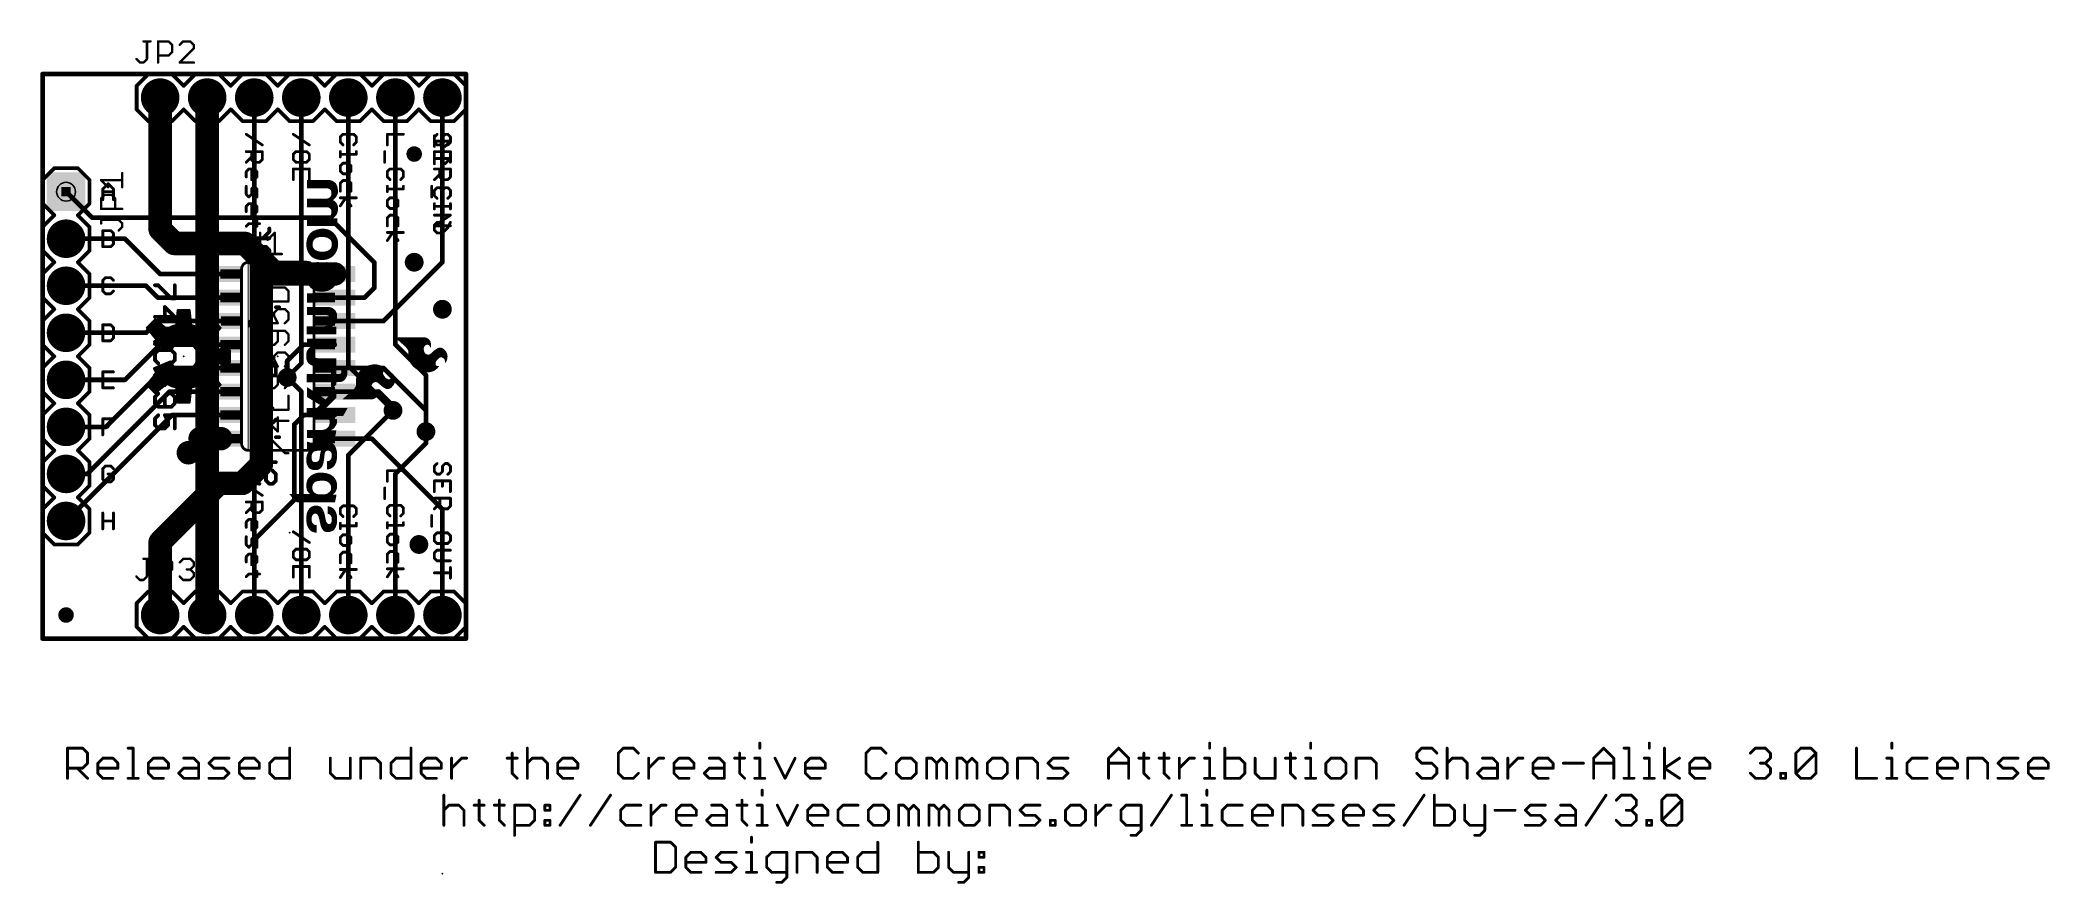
# Model space of a CAD drawing. Extents: x 0 to 108, y -13 to 32.
import ezdxf

# ---------------------------------------------------------------- set-up
doc = ezdxf.new("R2010")
doc.units = 0
for name, color, linetype in [('1', 12, 'CONTINUOUS'), ('16', 132, 'CONTINUOUS'), ('17', 110, 'CONTINUOUS'), ('18', 110, 'CONTINUOUS'), ('20', 53, 'CONTINUOUS'), ('21', 41, 'CONTINUOUS'), ('22', 40, 'CONTINUOUS'), ('23', 53, 'CONTINUOUS'), ('24', 53, 'CONTINUOUS'), ('25', 253, 'CONTINUOUS'), ('27', 253, 'CONTINUOUS'), ('29', 253, 'CONTINUOUS'), ('30', 253, 'CONTINUOUS'), ('31', 253, 'CONTINUOUS'), ('44', 253, 'CONTINUOUS'), ('51', 53, 'CONTINUOUS')]:
    doc.layers.add(name, color=color, linetype=linetype)

# ---------------------------------------------------------------- blocks, each defined once
blk = doc.blocks.new('RECT')
blk.add_solid([(-0.5, -0.5), (0.5, -0.5), (-0.5, 0.5), (0.5, 0.5)])
blk = doc.blocks.new('SQUAREP')
blk.add_solid([(-0.5, -0.5), (0.5, -0.5), (-0.5, 0.5), (0.5, 0.5)])
blk = doc.blocks.new('ROUNDP')
at = {"const_width": 0.5}
blk.add_lwpolyline([(0, -0.25, 1), (0, 0.25, 1), (0, -0.25)], format="xyb", dxfattribs=at)
blk = doc.blocks.new('PIE')
at = {"const_width": 0.5}
blk.add_lwpolyline([(0, -0.25, 1), (0, 0.25, 1), (0, -0.25)], format="xyb", dxfattribs=at)
blk = doc.blocks.new('ROUNDV')
at = {"const_width": 0.5}
blk.add_lwpolyline([(0, -0.25, 1), (0, 0.25, 1), (0, -0.25)], format="xyb", dxfattribs=at)

msp = doc.modelspace()

# ---------------------------------------------------------------- linework, layer by layer
at = {"layer": '1'}
for points, const_width in [([(0, 0), (0, 30.48)], 0.254), ([(0, 30.48), (22.86, 30.48)], 0.254), ([(22.86, 30.48), (22.86, 0)], 0.254), ([(21.59, 20.32), (21.59, 29.21)], 0.254), ([(1.27, 24.13), (2.667, 22.733)], 0.254), ([(2.667, 22.733), (15.494, 22.733)], 0.254), ([(15.494, 22.733), (17.907, 20.32)], 0.254), ([(1.27, 21.59), (4.445, 21.59)], 0.254), ([(4.445, 21.59), (6.35, 19.685)], 0.254), ([(10.922, 21.336), (7.112, 21.336)], 1.27), ([(11.811, 20.447), (10.922, 21.336)], 1.27), ([(11.811, 20.447), (12.573, 19.685)], 1.27), ([(11.811, 9.398), (11.811, 20.447)], 1.27), ([(6.35, 19.685), (9.6266, 19.685)], 0.254), ([(12.573, 19.685), (15.7734, 19.685)], 1.27), ([(17.907, 20.32), (17.907, 18.923)], 0.254), ([(18.415, 17.145), (21.59, 20.32)], 0.254), ([(1.27, 19.05), (5.588, 19.05)], 0.254), ([(5.588, 19.05), (6.223, 18.415)], 0.254), ([(6.223, 18.415), (9.6266, 18.415)], 0.254), ([(17.399, 18.415), (15.7734, 18.415)], 0.254), ([(17.907, 18.923), (17.399, 18.415)], 0.254), ([(1.27, 16.51), (5.588, 16.51)], 0.254), ([(5.588, 16.51), (6.223, 17.145)], 0.254), ([(6.223, 17.145), (9.6266, 17.145)], 0.254), ([(15.7734, 17.145), (18.415, 17.145)], 0.254), ([(4.445, 13.97), (6.35, 15.875)], 0.254), ([(6.35, 15.875), (9.6266, 15.875)], 0.254), ([(13.208, 14.986), (14.097, 15.875)], 0.254), ([(14.097, 15.875), (15.7734, 15.875)], 0.254), ([(3.429, 11.43), (6.604, 14.605)], 0.254), ([(6.604, 14.605), (9.6266, 14.605)], 0.254), ([(13.208, 14.097), (13.208, 14.986)], 0.254), ([(18.415, 14.605), (15.7734, 14.605)], 0.254), ([(20.701, 12.319), (18.415, 14.605)], 0.254), ([(1.27, 13.97), (4.445, 13.97)], 0.254), ([(2.413, 8.89), (6.858, 13.335)], 0.254), ([(6.858, 13.335), (9.6266, 13.335)], 0.254), ([(18.161, 13.335), (15.7734, 13.335)], 0.254), ([(18.923, 12.573), (18.161, 13.335)], 0.254), ([(1.27, 6.35), (6.985, 12.065)], 0.254), ([(6.985, 12.065), (9.6266, 12.065)], 0.254), ([(13.589, 11.557), (14.097, 12.065)], 0.254), ([(14.097, 12.065), (15.7734, 12.065)], 0.254), ([(18.923, 12.319), (18.923, 12.573)], 0.254), ([(20.701, 11.176), (20.701, 12.319)], 0.254), ([(1.27, 11.43), (3.429, 11.43)], 0.254), ([(9.6266, 10.795), (8.509, 10.795)], 1.27), ([(8.509, 10.795), (8.255, 10.795)], 0.254), ([(13.589, 7.493), (13.589, 11.557)], 0.254), ([(17.78, 10.795), (15.7734, 10.795)], 0.254), ([(21.59, 6.985), (17.78, 10.795)], 0.254), ([(10.795, 8.382), (11.811, 9.398)], 1.27), ([(1.27, 8.89), (2.413, 8.89)], 0.254), ([(6.35, 5.207), (9.525, 8.382)], 1.27), ([(9.525, 8.382), (10.795, 8.382)], 1.27), ([(11.43, 5.334), (13.589, 7.493)], 0.254), ([(21.59, 1.27), (21.59, 6.985)], 0.254), ([(6.35, 1.27), (6.35, 5.207)], 1.27), ([(11.43, 1.27), (11.43, 5.334)], 0.254), ([(22.86, 0), (0, 0)], 0.254)]:
    msp.add_lwpolyline(points, dxfattribs=dict(at, const_width=const_width))
for points, const_width in [([(0.0635, 30.48, 1), (-0.0635, 30.48)], 0.127), ([(0, 30.5435, 1), (0, 30.4165)], 0.127), ([(22.9235, 30.48, 1), (22.7965, 30.48)], 0.127), ([(22.86, 30.4165, 1), (22.86, 30.5435)], 0.127), ([(21.6535, 29.21, 1), (21.5265, 29.21)], 0.127), ([(1.3149, 24.1749, 1), (1.2251, 24.0851)], 0.127), ([(2.667, 22.7965, 1), (2.667, 22.6695)], 0.127), ([(2.6221, 22.6881, 1), (2.7119, 22.7779)], 0.127), ([(15.5389, 22.7779, 1), (15.4491, 22.6881)], 0.127), ([(15.494, 22.6695, 1), (15.494, 22.7965)], 0.127), ([(1.27, 21.6535, 1), (1.27, 21.5265)], 0.127), ([(4.4899, 21.6349, 1), (4.4001, 21.5451)], 0.127), ([(4.445, 21.5265, 1), (4.445, 21.6535)], 0.127), ([(7.112, 21.6535, 1), (7.112, 21.0185)], 0.635), ([(11.1465, 21.5605, 1), (10.6975, 21.1115)], 0.635), ([(10.922, 21.0185, 1), (10.922, 21.6535)], 0.635), ([(12.0355, 20.6715, 1), (11.5865, 20.2225)], 0.635), ([(12.1285, 20.447, 1), (11.4935, 20.447)], 0.635), ([(11.5865, 20.2225, 1), (12.0355, 20.6715)], 0.635), ([(6.35, 19.7485, 1), (6.35, 19.6215)], 0.127), ([(6.3051, 19.6401, 1), (6.3949, 19.7299)], 0.127), ([(9.6266, 19.6215, 1), (9.6266, 19.7485)], 0.127), ([(12.573, 20.0025, 1), (12.573, 19.3675)], 0.635), ([(12.3485, 19.4605, 1), (12.7975, 19.9095)], 0.635), ([(15.7734, 19.3675, 1), (15.7734, 20.0025)], 0.635), ([(17.9705, 20.32, 1), (17.8435, 20.32)], 0.127), ([(17.8621, 20.2751, 1), (17.9519, 20.3649)], 0.127), ([(21.5265, 20.32, 1), (21.6535, 20.32)], 0.127), ([(21.6349, 20.2751, 1), (21.5451, 20.3649)], 0.127), ([(1.27, 19.1135, 1), (1.27, 18.9865)], 0.127), ([(5.6329, 19.0949, 1), (5.5431, 19.0051)], 0.127), ([(5.588, 18.9865, 1), (5.588, 19.1135)], 0.127), ([(6.223, 18.4785, 1), (6.223, 18.3515)], 0.127), ([(6.1781, 18.3701, 1), (6.2679, 18.4599)], 0.127), ([(9.6266, 18.3515, 1), (9.6266, 18.4785)], 0.127), ([(15.7734, 18.4785, 1), (15.7734, 18.3515)], 0.127), ([(17.3541, 18.4599, 1), (17.4439, 18.3701)], 0.127), ([(17.399, 18.3515, 1), (17.399, 18.4785)], 0.127), ([(17.8435, 18.923, 1), (17.9705, 18.923)], 0.127), ([(17.9519, 18.8781, 1), (17.8621, 18.9679)], 0.127), ([(1.27, 16.5735, 1), (1.27, 16.4465)], 0.127), ([(5.5431, 16.5549, 1), (5.6329, 16.4651)], 0.127), ([(5.588, 16.4465, 1), (5.588, 16.5735)], 0.127), ([(6.223, 17.2085, 1), (6.223, 17.0815)], 0.127), ([(6.2679, 17.1001, 1), (6.1781, 17.1899)], 0.127), ([(9.6266, 17.0815, 1), (9.6266, 17.2085)], 0.127), ([(15.7734, 17.2085, 1), (15.7734, 17.0815)], 0.127), ([(18.3701, 17.1899, 1), (18.4599, 17.1001)], 0.127), ([(18.415, 17.0815, 1), (18.415, 17.2085)], 0.127), ([(6.35, 15.9385, 1), (6.35, 15.8115)], 0.127), ([(6.3949, 15.8301, 1), (6.3051, 15.9199)], 0.127), ([(9.6266, 15.8115, 1), (9.6266, 15.9385)], 0.127), ([(14.097, 15.9385, 1), (14.097, 15.8115)], 0.127), ([(14.1419, 15.8301, 1), (14.0521, 15.9199)], 0.127), ([(15.7734, 15.8115, 1), (15.7734, 15.9385)], 0.127), ([(6.604, 14.6685, 1), (6.604, 14.5415)], 0.127), ([(6.6489, 14.5601, 1), (6.5591, 14.6499)], 0.127), ([(9.6266, 14.5415, 1), (9.6266, 14.6685)], 0.127), ([(13.2715, 14.986, 1), (13.1445, 14.986)], 0.127), ([(13.1631, 15.0309, 1), (13.2529, 14.9411)], 0.127), ([(13.1445, 14.097, 1), (13.2715, 14.097)], 0.127), ([(15.7734, 14.6685, 1), (15.7734, 14.5415)], 0.127), ([(18.4599, 14.6499, 1), (18.3701, 14.5601)], 0.127), ([(18.415, 14.5415, 1), (18.415, 14.6685)], 0.127), ([(1.27, 14.0335, 1), (1.27, 13.9065)], 0.127), ([(4.4001, 14.0149, 1), (4.4899, 13.9251)], 0.127), ([(4.445, 13.9065, 1), (4.445, 14.0335)], 0.127), ([(6.858, 13.3985, 1), (6.858, 13.2715)], 0.127), ([(6.9029, 13.2901, 1), (6.8131, 13.3799)], 0.127), ([(9.6266, 13.2715, 1), (9.6266, 13.3985)], 0.127), ([(15.7734, 13.3985, 1), (15.7734, 13.2715)], 0.127), ([(18.2059, 13.3799, 1), (18.1161, 13.2901)], 0.127), ([(18.161, 13.2715, 1), (18.161, 13.3985)], 0.127), ([(6.985, 12.1285, 1), (6.985, 12.0015)], 0.127), ([(7.0299, 12.0201, 1), (6.9401, 12.1099)], 0.127), ([(9.6266, 12.0015, 1), (9.6266, 12.1285)], 0.127), ([(14.097, 12.1285, 1), (14.097, 12.0015)], 0.127), ([(14.1419, 12.0201, 1), (14.0521, 12.1099)], 0.127), ([(15.7734, 12.0015, 1), (15.7734, 12.1285)], 0.127), ([(18.9865, 12.573, 1), (18.8595, 12.573)], 0.127), ([(18.8595, 12.319, 1), (18.9865, 12.319)], 0.127), ([(18.8781, 12.5281, 1), (18.9679, 12.6179)], 0.127), ([(20.7645, 12.319, 1), (20.6375, 12.319)], 0.127), ([(20.6561, 12.2741, 1), (20.7459, 12.3639)], 0.127), ([(1.27, 11.4935, 1), (1.27, 11.3665)], 0.127), ([(3.3841, 11.4749, 1), (3.4739, 11.3851)], 0.127), ([(3.429, 11.3665, 1), (3.429, 11.4935)], 0.127), ([(8.509, 11.1125, 1), (8.509, 10.4775)], 0.635), ([(8.255, 10.8585, 1), (8.255, 10.7315)], 0.127), ([(8.509, 10.7315, 1), (8.509, 10.8585)], 0.127), ([(9.6266, 10.4775, 1), (9.6266, 11.1125)], 0.635), ([(13.6525, 11.557, 1), (13.5255, 11.557)], 0.127), ([(13.5441, 11.6019, 1), (13.6339, 11.5121)], 0.127), ([(15.7734, 10.8585, 1), (15.7734, 10.7315)], 0.127), ([(17.8249, 10.8399, 1), (17.7351, 10.7501)], 0.127), ([(17.78, 10.7315, 1), (17.78, 10.8585)], 0.127), ([(20.6375, 11.176, 1), (20.7645, 11.176)], 0.127), ([(12.0355, 9.1735, 1), (11.5865, 9.6225)], 0.635), ([(1.27, 8.9535, 1), (1.27, 8.8265)], 0.127), ([(2.3681, 8.9349, 1), (2.4579, 8.8451)], 0.127), ([(2.413, 8.8265, 1), (2.413, 8.9535)], 0.127), ([(9.525, 8.6995, 1), (9.525, 8.0645)], 0.635), ([(9.7495, 8.1575, 1), (9.3005, 8.6065)], 0.635), ([(10.5705, 8.6065, 1), (11.0195, 8.1575)], 0.635), ([(10.795, 8.0645, 1), (10.795, 8.6995)], 0.635), ([(11.4935, 9.398, 1), (12.1285, 9.398)], 0.635), ([(13.6339, 7.4481, 1), (13.5441, 7.5379)], 0.127), ([(13.5255, 7.493, 1), (13.6525, 7.493)], 0.127), ([(21.6535, 6.985, 1), (21.5265, 6.985)], 0.127), ([(21.5451, 6.9401, 1), (21.6349, 7.0299)], 0.127), ([(1.2251, 6.3949, 1), (1.3149, 6.3051)], 0.127), ([(6.6675, 5.207, 1), (6.0325, 5.207)], 0.635), ([(6.1255, 5.4315, 1), (6.5745, 4.9825)], 0.635), ([(11.4935, 5.334, 1), (11.3665, 5.334)], 0.127), ([(11.3851, 5.3789, 1), (11.4749, 5.2891)], 0.127), ([(6.0325, 1.27, 1), (6.6675, 1.27)], 0.635), ([(11.3665, 1.27, 1), (11.4935, 1.27)], 0.127), ([(21.5265, 1.27, 1), (21.6535, 1.27)], 0.127), ([(0, 0.0635, 1), (0, -0.0635)], 0.127), ([(-0.0635, 0, 1), (0.0635, 0)], 0.127), ([(22.7965, 0, 1), (22.9235, 0)], 0.127), ([(22.86, -0.0635, 1), (22.86, 0.0635)], 0.127)]:
    msp.add_lwpolyline(points, format="xyb", dxfattribs=dict(at, const_width=const_width))
at = {"layer": '16'}
for points, const_width in [([(22.86, 30.48), (0, 30.48)], 0.254), ([(0, 30.48), (0, 0)], 0.254), ([(22.86, 0), (22.86, 30.48)], 0.254), ([(6.35, 22.098), (6.35, 29.21)], 1.27), ([(8.89, 1.27), (8.89, 29.21)], 1.27), ([(11.43, 1.27), (11.43, 29.21)], 0.254), ([(13.97, 14.859), (13.97, 29.21)], 0.254), ([(16.51, 14.732), (16.51, 29.21)], 0.254), ([(19.05, 15.875), (19.05, 29.21)], 0.254), ([(21.1582, 26.5727), (21.1582, 27.1489)], 0.1524), ([(22.0225, 26.8608), (21.1582, 26.8608)], 0.1524), ([(21.1582, 25.6372), (21.1582, 26.2134)], 0.1524), ([(21.7344, 26.5727), (22.0225, 26.8608)], 0.1524), ([(22.0225, 25.9253), (21.1582, 25.9253)], 0.1524), ([(21.5904, 24.7016), (21.5904, 25.2779)], 0.1524), ([(21.7344, 25.6372), (22.0225, 25.9253)], 0.1524), ([(21.3023, 24.3423), (21.1582, 24.1983)], 0.1524), ([(21.1582, 24.1983), (21.1582, 23.9102)], 0.1524), ([(21.1582, 23.9102), (21.3023, 23.7661)], 0.1524), ([(21.4463, 24.3423), (21.3023, 24.3423)], 0.1524), ([(21.5904, 24.1983), (21.4463, 24.3423)], 0.1524), ([(21.7344, 24.3423), (21.5904, 24.1983)], 0.1524), ([(21.5904, 24.1983), (21.5904, 24.0542)], 0.1524), ([(21.8785, 24.3423), (21.7344, 24.3423)], 0.1524), ([(22.0225, 24.1983), (21.8785, 24.3423)], 0.1524), ([(21.8785, 23.7661), (22.0225, 23.9102)], 0.1524), ([(22.0225, 23.9102), (22.0225, 24.1983)], 0.1524), ([(21.5904, 22.8306), (21.5904, 23.4068)], 0.1524), ([(7.112, 21.336), (6.35, 22.098)], 1.27), ([(21.1582, 22.3273), (21.3023, 22.4713)], 0.1524), ([(21.1582, 22.0391), (21.1582, 22.3273)], 0.1524), ([(21.3023, 21.8951), (21.1582, 22.0391)], 0.1524), ([(21.3023, 22.4713), (21.4463, 22.4713)], 0.1524), ([(21.5904, 21.8951), (21.3023, 21.8951)], 0.1524), ([(21.4463, 22.4713), (21.5904, 22.3273)], 0.1524), ([(21.5904, 22.3273), (21.5904, 21.8951)], 0.1524), ([(21.8785, 22.1832), (21.5904, 21.8951)], 0.1524), ([(22.0225, 22.4713), (21.8785, 22.1832)], 0.1524), ([(20.701, 14.224), (19.05, 15.875)], 0.254), ([(13.208, 14.097), (13.97, 14.859)], 0.254), ([(13.97, 13.335), (13.208, 14.097)], 0.254), ([(18.923, 12.319), (16.51, 14.732)], 0.254), ([(20.701, 11.176), (20.701, 14.224)], 0.254), ([(13.97, 1.27), (13.97, 13.335)], 0.254), ([(16.51, 9.906), (18.923, 12.319)], 0.254), ([(20.701, 10.541), (20.701, 11.176)], 0.254), ([(16.51, 1.27), (16.51, 9.906)], 0.254), ([(19.05, 8.89), (20.701, 10.541)], 0.254), ([(19.05, 1.27), (19.05, 8.89)], 0.254), ([(0, 0), (22.86, 0)], 0.254)]:
    msp.add_lwpolyline(points, dxfattribs=dict(at, const_width=const_width))
for points, const_width in [([(0, 30.5435, 1), (0, 30.4165)], 0.127), ([(0.0635, 30.48, 1), (-0.0635, 30.48)], 0.127), ([(22.9235, 30.48, 1), (22.7965, 30.48)], 0.127), ([(22.86, 30.4165, 1), (22.86, 30.5435)], 0.127), ([(6.6675, 29.21, 1), (6.0325, 29.21)], 0.635), ([(9.2075, 29.21, 1), (8.5725, 29.21)], 0.635), ([(11.4935, 29.21, 1), (11.3665, 29.21)], 0.127), ([(14.0335, 29.21, 1), (13.9065, 29.21)], 0.127), ([(16.5735, 29.21, 1), (16.4465, 29.21)], 0.127), ([(19.1135, 29.21, 1), (18.9865, 29.21)], 0.127), ([(21.1963, 27.1489, 1), (21.1201, 27.1489)], 0.0762), ([(21.1582, 26.8989, 1), (21.1582, 26.8227)], 0.0762), ([(21.1201, 26.5727, 1), (21.1963, 26.5727)], 0.0762), ([(21.1963, 26.2134, 1), (21.1201, 26.2134)], 0.0762), ([(21.7075, 26.5996, 1), (21.7614, 26.5457)], 0.0762), ([(22.0495, 26.8338, 1), (21.9956, 26.8877)], 0.0762), ([(22.0225, 26.8227, 1), (22.0225, 26.8989)], 0.0762), ([(21.1582, 25.9634, 1), (21.1582, 25.8872)], 0.0762), ([(21.1201, 25.6372, 1), (21.1963, 25.6372)], 0.0762), ([(21.6285, 25.2779, 1), (21.5523, 25.2779)], 0.0762), ([(21.7075, 25.6641, 1), (21.7614, 25.6102)], 0.0762), ([(22.0495, 25.8983, 1), (21.9956, 25.9522)], 0.0762), ([(22.0225, 25.8872, 1), (22.0225, 25.9634)], 0.0762), ([(21.1963, 24.1983, 1), (21.1201, 24.1983)], 0.0762), ([(21.1313, 24.2252, 1), (21.1851, 24.1713)], 0.0762), ([(21.1851, 23.9371, 1), (21.1313, 23.8832)], 0.0762), ([(21.1201, 23.9102, 1), (21.1963, 23.9102)], 0.0762), ([(21.3023, 24.3804, 1), (21.3023, 24.3042)], 0.0762), ([(21.3292, 24.3154, 1), (21.2753, 24.3693)], 0.0762), ([(21.4733, 24.3693, 1), (21.4194, 24.3154)], 0.0762), ([(21.4463, 24.3042, 1), (21.4463, 24.3804)], 0.0762), ([(21.5634, 24.2252, 1), (21.6173, 24.1713)], 0.0762), ([(21.5523, 24.7016, 1), (21.6285, 24.7016)], 0.0762), ([(21.6285, 24.1983, 1), (21.5523, 24.1983)], 0.0762), ([(21.5523, 24.0542, 1), (21.6285, 24.0542)], 0.0762), ([(21.5634, 24.1713, 1), (21.6173, 24.2252)], 0.0762), ([(21.7344, 24.3804, 1), (21.7344, 24.3042)], 0.0762), ([(21.7614, 24.3154, 1), (21.7075, 24.3693)], 0.0762), ([(21.9054, 24.3693, 1), (21.8515, 24.3154)], 0.0762), ([(21.8785, 24.3042, 1), (21.8785, 24.3804)], 0.0762), ([(22.0606, 24.1983, 1), (21.9844, 24.1983)], 0.0762), ([(21.9844, 23.9102, 1), (22.0606, 23.9102)], 0.0762), ([(21.9956, 24.1713, 1), (22.0495, 24.2252)], 0.0762), ([(22.0495, 23.8832, 1), (21.9956, 23.9371)], 0.0762), ([(21.2753, 23.7392, 1), (21.3292, 23.7931)], 0.0762), ([(21.6285, 23.4068, 1), (21.5523, 23.4068)], 0.0762), ([(21.5523, 22.8306, 1), (21.6285, 22.8306)], 0.0762), ([(21.8515, 23.7931, 1), (21.9054, 23.7392)], 0.0762), ([(6.5745, 22.3225, 1), (6.1255, 21.8735)], 0.635), ([(6.0325, 22.098, 1), (6.6675, 22.098)], 0.635), ([(6.8875, 21.1115, 1), (7.3365, 21.5605)], 0.635), ([(21.1963, 22.3273, 1), (21.1201, 22.3273)], 0.0762), ([(21.1313, 22.3542, 1), (21.1851, 22.3003)], 0.0762), ([(21.1851, 22.0661, 1), (21.1313, 22.0122)], 0.0762), ([(21.1201, 22.0391, 1), (21.1963, 22.0391)], 0.0762), ([(21.3023, 22.5094, 1), (21.3023, 22.4332)], 0.0762), ([(21.3023, 21.9332, 1), (21.3023, 21.857)], 0.0762), ([(21.3292, 22.4444, 1), (21.2753, 22.4983)], 0.0762), ([(21.2753, 21.8681, 1), (21.3292, 21.922)], 0.0762), ([(21.4733, 22.4983, 1), (21.4194, 22.4444)], 0.0762), ([(21.4463, 22.4332, 1), (21.4463, 22.5094)], 0.0762), ([(21.5634, 21.922, 1), (21.6173, 21.8681)], 0.0762), ([(21.6285, 22.3273, 1), (21.5523, 22.3273)], 0.0762), ([(21.5523, 21.8951, 1), (21.6285, 21.8951)], 0.0762), ([(21.5634, 22.3003, 1), (21.6173, 22.3542)], 0.0762), ([(21.5904, 21.857, 1), (21.5904, 21.9332)], 0.0762), ([(21.8444, 22.2002, 1), (21.9126, 22.1662)], 0.0762), ([(21.9054, 22.1563, 1), (21.8515, 22.2101)], 0.0762), ([(22.0566, 22.4543, 1), (21.9885, 22.4883)], 0.0762), ([(19.0949, 15.9199, 1), (19.0051, 15.8301)], 0.127), ([(18.9865, 15.875, 1), (19.1135, 15.875)], 0.127), ([(13.2529, 14.1419, 1), (13.1631, 14.0521)], 0.127), ([(13.1631, 14.1419, 1), (13.2529, 14.0521)], 0.127), ([(13.9065, 14.859, 1), (14.0335, 14.859)], 0.127), ([(14.0149, 14.8141, 1), (13.9251, 14.9039)], 0.127), ([(16.5549, 14.7769, 1), (16.4651, 14.6871)], 0.127), ([(16.4465, 14.732, 1), (16.5735, 14.732)], 0.127), ([(20.7645, 14.224, 1), (20.6375, 14.224)], 0.127), ([(20.6561, 14.1791, 1), (20.7459, 14.2689)], 0.127), ([(14.0335, 13.335, 1), (13.9065, 13.335)], 0.127), ([(13.9251, 13.2901, 1), (14.0149, 13.3799)], 0.127), ([(18.9679, 12.2741, 1), (18.8781, 12.3639)], 0.127), ([(18.8781, 12.2741, 1), (18.9679, 12.3639)], 0.127), ([(20.7645, 11.176, 1), (20.6375, 11.176)], 0.127), ([(20.6375, 11.176, 1), (20.7645, 11.176)], 0.127), ([(16.5735, 9.906, 1), (16.4465, 9.906)], 0.127), ([(16.4651, 9.9509, 1), (16.5549, 9.8611)], 0.127), ([(20.6375, 10.541, 1), (20.7645, 10.541)], 0.127), ([(20.7459, 10.4961, 1), (20.6561, 10.5859)], 0.127), ([(19.1135, 8.89, 1), (18.9865, 8.89)], 0.127), ([(19.0051, 8.9349, 1), (19.0949, 8.8451)], 0.127), ([(8.5725, 1.27, 1), (9.2075, 1.27)], 0.635), ([(11.3665, 1.27, 1), (11.4935, 1.27)], 0.127), ([(13.9065, 1.27, 1), (14.0335, 1.27)], 0.127), ([(16.4465, 1.27, 1), (16.5735, 1.27)], 0.127), ([(18.9865, 1.27, 1), (19.1135, 1.27)], 0.127), ([(0, 0.0635, 1), (0, -0.0635)], 0.127), ([(-0.0635, 0, 1), (0.0635, 0)], 0.127), ([(22.7965, 0, 1), (22.9235, 0)], 0.127), ([(22.86, -0.0635, 1), (22.86, 0.0635)], 0.127)]:
    msp.add_lwpolyline(points, format="xyb", dxfattribs=dict(at, const_width=const_width))
at = {"layer": '20', "const_width": 0.254}
for points in [[(22.86, 30.48), (0, 30.48)], [(0, 30.48), (0, 0)], [(22.86, 0), (22.86, 30.48)], [(0, 0), (22.86, 0)]]:
    msp.add_lwpolyline(points, dxfattribs=at)
at = {"layer": '20', "const_width": 0.127}
for points in [[(0, 30.5435, 1), (0, 30.4165)], [(0.0635, 30.48, 1), (-0.0635, 30.48)], [(22.9235, 30.48, 1), (22.7965, 30.48)], [(22.86, 30.4165, 1), (22.86, 30.5435)], [(0, 0.0635, 1), (0, -0.0635)], [(-0.0635, 0, 1), (0.0635, 0)], [(22.7965, 0, 1), (22.9235, 0)], [(22.86, -0.0635, 1), (22.86, 0.0635)]]:
    msp.add_lwpolyline(points, format="xyb", dxfattribs=at)
at = {"layer": '21'}
for points, const_width in [([(5.715, 30.48), (5.08, 29.845)], 0.2032), ([(5.715, 30.48), (6.985, 30.48)], 0.2032), ([(6.985, 30.48), (7.62, 29.845)], 0.2032), ([(7.62, 29.845), (8.255, 30.48)], 0.2032), ([(8.255, 30.48), (9.525, 30.48)], 0.2032), ([(9.525, 30.48), (10.16, 29.845)], 0.2032), ([(10.16, 29.845), (10.795, 30.48)], 0.2032), ([(10.795, 30.48), (12.065, 30.48)], 0.2032), ([(12.065, 30.48), (12.7, 29.845)], 0.2032), ([(13.335, 30.48), (12.7, 29.845)], 0.2032), ([(13.335, 30.48), (14.605, 30.48)], 0.2032), ([(14.605, 30.48), (15.24, 29.845)], 0.2032), ([(15.24, 29.845), (15.875, 30.48)], 0.2032), ([(15.875, 30.48), (17.145, 30.48)], 0.2032), ([(17.145, 30.48), (17.78, 29.845)], 0.2032), ([(17.78, 29.845), (18.415, 30.48)], 0.2032), ([(18.415, 30.48), (19.685, 30.48)], 0.2032), ([(19.685, 30.48), (20.32, 29.845)], 0.2032), ([(20.955, 30.48), (20.32, 29.845)], 0.2032), ([(20.955, 30.48), (22.225, 30.48)], 0.2032), ([(22.225, 30.48), (22.86, 29.845)], 0.2032), ([(5.08, 29.845), (5.08, 28.575)], 0.2032), ([(22.86, 29.845), (22.86, 28.575)], 0.2032), ([(5.08, 28.575), (5.715, 27.94)], 0.2032), ([(7.62, 28.575), (6.985, 27.94)], 0.2032), ([(8.255, 27.94), (7.62, 28.575)], 0.2032), ([(10.16, 28.575), (9.525, 27.94)], 0.2032), ([(10.795, 27.94), (10.16, 28.575)], 0.2032), ([(12.7, 28.575), (12.065, 27.94)], 0.2032), ([(12.7, 28.575), (13.335, 27.94)], 0.2032), ([(15.24, 28.575), (14.605, 27.94)], 0.2032), ([(15.875, 27.94), (15.24, 28.575)], 0.2032), ([(17.78, 28.575), (17.145, 27.94)], 0.2032), ([(18.415, 27.94), (17.78, 28.575)], 0.2032), ([(20.32, 28.575), (19.685, 27.94)], 0.2032), ([(20.32, 28.575), (20.955, 27.94)], 0.2032), ([(22.86, 28.575), (22.225, 27.94)], 0.2032), ([(6.985, 27.94), (5.715, 27.94)], 0.2032), ([(6.2063, 27.2288), (5.9182, 26.9407)], 0.1524), ([(6.7825, 27.2288), (6.2063, 27.2288)], 0.1524), ([(9.525, 27.94), (8.255, 27.94)], 0.2032), ([(8.6023, 27.2288), (8.4582, 27.0847)], 0.1524), ([(8.4582, 27.0847), (8.4582, 26.7966)], 0.1524), ([(9.1785, 27.2288), (8.6023, 27.2288)], 0.1524), ([(9.3225, 27.0847), (9.1785, 27.2288)], 0.1524), ([(9.3225, 26.7966), (9.3225, 27.0847)], 0.1524), ([(12.065, 27.94), (10.795, 27.94)], 0.2032), ([(10.9982, 27.2288), (11.8625, 26.6526)], 0.1524), ([(14.605, 27.94), (13.335, 27.94)], 0.2032), ([(13.5382, 27.2288), (14.4025, 26.6526)], 0.1524), ([(17.145, 27.94), (15.875, 27.94)], 0.2032), ([(16.2223, 27.2288), (16.0782, 27.0847)], 0.1524), ([(16.0782, 27.0847), (16.0782, 26.7966)], 0.1524), ([(16.7985, 27.2288), (16.2223, 27.2288)], 0.1524), ([(16.9425, 27.0847), (16.7985, 27.2288)], 0.1524), ([(16.9425, 26.7966), (16.9425, 27.0847)], 0.1524), ([(19.685, 27.94), (18.415, 27.94)], 0.2032), ([(19.4825, 27.2288), (18.6182, 27.2288)], 0.1524), ([(18.6182, 27.2288), (18.6182, 26.6526)], 0.1524), ([(22.225, 27.94), (20.955, 27.94)], 0.2032), ([(21.1582, 27.0847), (21.3023, 27.2288)], 0.1524), ([(21.1582, 26.7966), (21.1582, 27.0847)], 0.1524), ([(21.7344, 27.2288), (21.5904, 27.0847)], 0.1524), ([(21.5904, 27.0847), (21.5904, 26.7966)], 0.1524), ([(21.8785, 27.2288), (21.7344, 27.2288)], 0.1524), ([(22.0225, 27.0847), (21.8785, 27.2288)], 0.1524), ([(22.0225, 26.7966), (22.0225, 27.0847)], 0.1524), ([(5.9182, 26.9407), (6.2063, 26.6526)], 0.1524), ([(6.0623, 26.2933), (5.9182, 26.1492)], 0.1524), ([(5.9182, 26.1492), (5.9182, 25.8611)], 0.1524), ([(6.6385, 26.2933), (6.0623, 26.2933)], 0.1524), ([(6.2063, 26.6526), (6.7825, 26.6526)], 0.1524), ([(6.7825, 26.1492), (6.6385, 26.2933)], 0.1524), ([(6.7825, 25.8611), (6.7825, 26.1492)], 0.1524), ([(8.4582, 26.7966), (8.6023, 26.6526)], 0.1524), ([(8.4582, 26.2933), (9.3225, 26.2933)], 0.1524), ([(9.3225, 26.2933), (8.4582, 25.7171)], 0.1524), ([(8.6023, 26.6526), (8.8904, 26.6526)], 0.1524), ([(8.8904, 26.6526), (8.8904, 26.9407)], 0.1524), ([(9.1785, 26.6526), (9.3225, 26.7966)], 0.1524), ([(10.9982, 26.2933), (11.8625, 26.2933)], 0.1524), ([(11.2863, 26.0052), (10.9982, 25.7171)], 0.1524), ([(11.2863, 25.8611), (11.2863, 26.2933)], 0.1524), ([(11.8625, 26.2933), (11.8625, 25.8611)], 0.1524), ([(13.6823, 26.2933), (13.5382, 26.1492)], 0.1524), ([(13.5382, 26.1492), (13.5382, 25.8611)], 0.1524), ([(14.2585, 26.2933), (13.6823, 26.2933)], 0.1524), ([(14.4025, 26.1492), (14.2585, 26.2933)], 0.1524), ([(14.4025, 25.8611), (14.4025, 26.1492)], 0.1524), ([(16.0782, 26.7966), (16.2223, 26.6526)], 0.1524), ([(16.0782, 26.2933), (16.0782, 26.0052)], 0.1524), ([(16.9425, 26.1492), (16.0782, 26.1492)], 0.1524), ([(16.7985, 26.6526), (16.9425, 26.7966)], 0.1524), ([(16.9425, 26.2933), (16.9425, 26.1492)], 0.1524), ([(18.4741, 26.2933), (18.4741, 25.7171)], 0.1524), ([(21.3023, 26.6526), (21.1582, 26.7966)], 0.1524), ([(22.0225, 26.2933), (21.1582, 26.2933)], 0.1524), ([(21.1582, 26.2933), (21.1582, 25.7171)], 0.1524), ([(21.4463, 26.6526), (21.3023, 26.6526)], 0.1524), ([(21.5904, 26.7966), (21.4463, 26.6526)], 0.1524), ([(21.5904, 26.2933), (21.5904, 26.0052)], 0.1524), ([(21.8785, 26.6526), (22.0225, 26.7966)], 0.1524), ([(22.0225, 25.7171), (22.0225, 26.2933)], 0.1524), ([(0.635, 25.4), (0, 24.765)], 0.2032), ([(1.905, 25.4), (0.635, 25.4)], 0.2032), ([(2.54, 24.765), (1.905, 25.4)], 0.2032), ([(5.9182, 25.8611), (6.0623, 25.7171)], 0.1524), ([(6.0623, 25.3578), (5.9182, 25.2137)], 0.1524), ([(5.9182, 25.2137), (5.9182, 24.9256)], 0.1524), ([(5.9182, 24.9256), (6.0623, 24.7815)], 0.1524), ([(6.6385, 25.3578), (6.0623, 25.3578)], 0.1524), ([(6.6385, 25.7171), (6.7825, 25.8611)], 0.1524), ([(6.7825, 25.2137), (6.6385, 25.3578)], 0.1524), ([(6.6385, 24.7815), (6.7825, 24.9256)], 0.1524), ([(6.7825, 24.9256), (6.7825, 25.2137)], 0.1524), ([(8.4582, 25.7171), (9.3225, 25.7171)], 0.1524), ([(9.3225, 25.3578), (8.4582, 25.3578)], 0.1524), ([(8.4582, 25.3578), (8.4582, 24.9256)], 0.1524), ([(8.4582, 24.9256), (8.6023, 24.7815)], 0.1524), ([(9.1785, 24.7815), (9.3225, 24.9256)], 0.1524), ([(9.3225, 24.9256), (9.3225, 25.3578)], 0.1524), ([(10.9982, 25.2137), (11.1423, 25.3578)], 0.1524), ([(10.9982, 24.9256), (10.9982, 25.2137)], 0.1524), ([(11.1423, 25.3578), (11.4304, 25.3578)], 0.1524), ([(11.4304, 25.7171), (11.2863, 25.8611)], 0.1524), ([(11.2863, 24.7815), (11.2863, 25.3578)], 0.1524), ([(11.7185, 25.7171), (11.4304, 25.7171)], 0.1524), ([(11.4304, 25.3578), (11.5744, 25.2137)], 0.1524), ([(11.5744, 24.9256), (11.4304, 24.7815)], 0.1524), ([(11.5744, 25.2137), (11.5744, 24.9256)], 0.1524), ([(11.8625, 25.8611), (11.7185, 25.7171)], 0.1524), ([(13.5382, 25.8611), (13.6823, 25.7171)], 0.1524), ([(14.4025, 25.3578), (13.5382, 25.3578)], 0.1524), ([(13.5382, 25.3578), (13.5382, 24.7815)], 0.1524), ([(13.6823, 25.7171), (14.2585, 25.7171)], 0.1524), ([(13.9704, 25.3578), (13.9704, 25.0697)], 0.1524), ([(14.2585, 25.7171), (14.4025, 25.8611)], 0.1524), ([(14.4025, 24.7815), (14.4025, 25.3578)], 0.1524), ([(16.2223, 25.6696), (16.0782, 25.5255)], 0.1524), ([(16.0782, 25.5255), (16.0782, 25.2374)], 0.1524), ([(16.0782, 25.2374), (16.2223, 25.0934)], 0.1524), ([(16.5104, 25.6696), (16.2223, 25.6696)], 0.1524), ([(16.2223, 25.0934), (16.5104, 25.0934)], 0.1524), ([(16.6544, 25.5255), (16.5104, 25.6696)], 0.1524), ([(16.5104, 25.0934), (16.6544, 25.2374)], 0.1524), ([(16.6544, 25.2374), (16.6544, 25.5255)], 0.1524), ([(18.7623, 25.3578), (18.6182, 25.2137)], 0.1524), ([(18.6182, 25.2137), (18.6182, 24.9256)], 0.1524), ([(18.6182, 24.9256), (18.7623, 24.7815)], 0.1524), ([(19.3385, 25.3578), (18.7623, 25.3578)], 0.1524), ([(19.4825, 25.2137), (19.3385, 25.3578)], 0.1524), ([(19.3385, 24.7815), (19.4825, 24.9256)], 0.1524), ([(19.4825, 24.9256), (19.4825, 25.2137)], 0.1524), ([(21.1582, 25.3578), (22.0225, 25.3578)], 0.1524), ([(21.4463, 25.0697), (21.1582, 24.7815)], 0.1524), ([(21.4463, 24.9256), (21.4463, 25.3578)], 0.1524), ([(21.5904, 24.7815), (21.4463, 24.9256)], 0.1524), ([(22.0225, 24.9256), (21.8785, 24.7815)], 0.1524), ([(22.0225, 25.3578), (22.0225, 24.9256)], 0.1524), ([(0, 23.495), (0, 24.765)], 0.2032), ([(2.54, 24.765), (2.54, 23.495)], 0.2032), ([(3.2512, 24.2744), (3.5393, 24.5625)], 0.1524), ([(3.2512, 23.6982), (3.2512, 24.2744)], 0.1524), ([(3.2512, 24.1304), (3.8274, 24.1304)], 0.1524), ([(3.5393, 24.5625), (3.8274, 24.2744)], 0.1524), ([(3.8274, 24.2744), (3.8274, 23.6982)], 0.1524), ([(8.6023, 24.7815), (9.1785, 24.7815)], 0.1524), ([(10.9982, 24.4222), (10.9982, 23.9901)], 0.1524), ([(10.9982, 23.9901), (11.1423, 23.846)], 0.1524), ([(11.1423, 23.846), (11.2863, 23.9901)], 0.1524), ([(11.4304, 24.7815), (11.2863, 24.7815)], 0.1524), ([(11.2863, 24.2782), (11.4304, 24.4222)], 0.1524), ([(11.2863, 23.9901), (11.2863, 24.2782)], 0.1524), ([(11.4304, 24.4222), (11.5744, 24.2782)], 0.1524), ([(11.5744, 24.2782), (11.5744, 23.846)], 0.1524), ([(16.2223, 24.7341), (16.0782, 24.59)], 0.1524), ([(16.0782, 24.59), (16.0782, 24.1579)], 0.1524), ([(16.0782, 23.7986), (16.9425, 23.7986)], 0.1524), ([(16.0782, 23.3664), (16.3663, 23.7986)], 0.1524), ([(16.5104, 24.7341), (16.2223, 24.7341)], 0.1524), ([(16.3663, 23.7986), (16.6544, 23.3664)], 0.1524), ([(16.6544, 24.59), (16.5104, 24.7341)], 0.1524), ([(16.6544, 24.1579), (16.6544, 24.59)], 0.1524), ([(18.6182, 24.4222), (18.6182, 24.1341)], 0.1524), ([(19.4825, 24.2782), (18.6182, 24.2782)], 0.1524), ([(18.7623, 23.7986), (18.6182, 23.6545)], 0.1524), ([(19.0504, 23.7986), (18.7623, 23.7986)], 0.1524), ([(19.1944, 23.6545), (19.0504, 23.7986)], 0.1524), ([(19.4825, 24.4222), (19.4825, 24.2782)], 0.1524), ([(21.0141, 24.4222), (21.0141, 23.846)], 0.1524), ([(21.8785, 24.7815), (21.5904, 24.7815)], 0.1524), ([(0.635, 22.86), (0, 23.495)], 0.2032), ([(0, 22.225), (0.635, 22.86)], 0.2032), ([(2.54, 23.495), (1.905, 22.86)], 0.2032), ([(1.905, 22.86), (2.54, 22.225)], 0.2032), ([(10.9982, 23.3427), (11.1423, 23.4867)], 0.1524), ([(10.9982, 23.0546), (10.9982, 23.3427)], 0.1524), ([(11.1423, 23.4867), (11.4304, 23.4867)], 0.1524), ([(11.2863, 22.9105), (11.2863, 23.4867)], 0.1524), ([(11.4304, 22.9105), (11.2863, 22.9105)], 0.1524), ([(11.4304, 23.4867), (11.5744, 23.3427)], 0.1524), ([(11.5744, 23.0546), (11.4304, 22.9105)], 0.1524), ([(11.5744, 23.3427), (11.5744, 23.0546)], 0.1524), ([(18.6182, 23.6545), (18.6182, 23.3664)], 0.1524), ([(18.6182, 23.3664), (18.7623, 23.2223)], 0.1524), ([(18.7623, 22.863), (18.6182, 22.719)], 0.1524), ([(18.6182, 22.719), (18.6182, 22.2868)], 0.1524), ([(18.7623, 23.2223), (19.0504, 23.2223)], 0.1524), ([(19.0504, 22.863), (18.7623, 22.863)], 0.1524), ([(19.0504, 23.2223), (19.1944, 23.3664)], 0.1524), ([(19.1944, 22.719), (19.0504, 22.863)], 0.1524), ([(19.1944, 23.3664), (19.1944, 23.6545)], 0.1524), ([(19.1944, 22.2868), (19.1944, 22.719)], 0.1524), ([(21.1582, 23.4867), (21.1582, 23.1986)], 0.1524), ([(21.1582, 23.3427), (22.0225, 23.3427)], 0.1524), ([(21.1582, 22.863), (22.0225, 22.863)], 0.1524), ([(22.0225, 22.863), (21.1582, 22.2868)], 0.1524), ([(22.0225, 23.4867), (22.0225, 23.1986)], 0.1524), ([(0, 20.955), (0, 22.225)], 0.2032), ([(2.54, 22.225), (2.54, 20.955)], 0.2032), ([(3.2512, 21.1582), (3.2512, 22.0225)], 0.1524), ([(3.2512, 22.0225), (3.6834, 22.0225)], 0.1524), ([(3.6834, 22.0225), (3.8274, 21.8785)], 0.1524), ([(3.8274, 21.7344), (3.6834, 21.5904)], 0.1524), ([(3.8274, 21.8785), (3.8274, 21.7344)], 0.1524), ([(11.1423, 22.4072), (10.9982, 22.2631)], 0.1524), ([(11.7185, 22.4072), (11.1423, 22.4072)], 0.1524), ([(11.5744, 22.5512), (11.5744, 22.2631)], 0.1524), ([(18.6182, 21.9275), (19.4825, 21.9275)], 0.1524), ([(18.6182, 21.4954), (18.9063, 21.9275)], 0.1524), ([(18.9063, 21.9275), (19.1944, 21.4954)], 0.1524), ([(21.1582, 22.2868), (22.0225, 22.2868)], 0.1524), ([(0.635, 20.32), (0, 20.955)], 0.2032), ([(2.54, 20.955), (1.905, 20.32)], 0.2032), ([(3.2512, 21.5904), (3.6834, 21.5904)], 0.1524), ([(3.6834, 21.1582), (3.2512, 21.1582)], 0.1524), ([(3.6834, 21.5904), (3.8274, 21.4463)], 0.1524), ([(3.8274, 21.3023), (3.6834, 21.1582)], 0.1524), ([(3.8274, 21.4463), (3.8274, 21.3023)], 0.1524), ([(0, 19.685), (0.635, 20.32)], 0.2032), ([(0, 18.415), (0, 19.685)], 0.2032), ([(1.905, 20.32), (2.54, 19.685)], 0.2032), ([(2.54, 19.685), (2.54, 18.415)], 0.2032), ([(3.3953, 19.4825), (3.2512, 19.3385)], 0.1524), ([(3.6834, 19.4825), (3.3953, 19.4825)], 0.1524), ([(3.8274, 19.3385), (3.6834, 19.4825)], 0.1524), ([(10.7442, 19.939), (10.7442, 10.541)], 0.1524), ([(12.192, 20.32), (11.1252, 20.32)], 0.1524), ([(11.0998, 20.32), (11.0998, 10.16)], 0.0508), ([(13.208, 20.32), (12.192, 20.32)], 0.1524), ([(14.2748, 20.32), (13.208, 20.32)], 0.1524), ([(14.6558, 10.541), (14.6558, 19.939)], 0.1524), ([(0.635, 17.78), (0, 18.415)], 0.2032), ([(2.54, 18.415), (1.905, 17.78)], 0.2032), ([(3.2512, 19.3385), (3.2512, 18.7623)], 0.1524), ([(3.2512, 18.7623), (3.3953, 18.6182)], 0.1524), ([(3.3953, 18.6182), (3.6834, 18.6182)], 0.1524), ([(3.6834, 18.6182), (3.8274, 18.7623)], 0.1524), ([(6.2486, 19.0754), (6.0706, 19.0754)], 0.2032), ([(6.9604, 18.3636), (6.2486, 19.0754)], 0.2032), ([(7.1383, 18.3636), (6.9604, 18.3636)], 0.2032), ([(7.1383, 19.0754), (7.1383, 18.3636)], 0.2032), ([(0.635, 17.78), (0, 17.145)], 0.2032), ([(2.54, 17.145), (1.905, 17.78)], 0.2032), ([(6.0706, 17.3721), (7.1383, 17.3721)], 0.2032), ([(7.1383, 17.3721), (6.6045, 17.906)], 0.2032), ([(6.6045, 17.906), (6.6045, 17.1942)], 0.2032), ([(0, 15.875), (0, 17.145)], 0.2032), ([(2.54, 17.145), (2.54, 15.875)], 0.2032), ([(3.2512, 16.9425), (3.2512, 16.0782)], 0.1524), ([(3.6834, 16.9425), (3.2512, 16.9425)], 0.1524), ([(3.8274, 16.7985), (3.6834, 16.9425)], 0.1524), ([(3.6834, 16.0782), (3.8274, 16.2223)], 0.1524), ([(3.8274, 16.2223), (3.8274, 16.7985)], 0.1524), ([(6.0706, 16.7366), (7.1383, 16.7366)], 0.2032), ([(6.6045, 16.7366), (6.6045, 16.0248)], 0.2032), ([(0.635, 15.24), (0, 15.875)], 0.2032), ([(0, 14.605), (0.635, 15.24)], 0.2032), ([(2.54, 15.875), (1.905, 15.24)], 0.2032), ([(1.905, 15.24), (2.54, 14.605)], 0.2032), ([(3.2512, 16.0782), (3.6834, 16.0782)], 0.1524), ([(7.1383, 16.0248), (6.0706, 16.0248)], 0.2032), ([(6.2486, 15.5672), (6.0706, 15.3893)], 0.2032), ([(6.0706, 15.3893), (6.0706, 15.0334)], 0.2032), ([(6.9604, 15.5672), (6.2486, 15.5672)], 0.2032), ([(7.1383, 15.3893), (6.9604, 15.5672)], 0.2032), ([(7.1383, 15.0334), (7.1383, 15.3893)], 0.2032), ([(20.5689, 16.2559), (19.0525, 16.2559)], 0.0254), ([(19.0525, 16.2559), (19.6012, 15.7683)], 0.0254), ([(19.081, 16.2306), (20.713, 16.2306)], 0.0254), ([(19.1096, 16.2052), (20.7679, 16.2052)], 0.0254), ([(19.1381, 16.1798), (20.811, 16.1798)], 0.0254), ([(19.1667, 16.1544), (20.8407, 16.1544)], 0.0254), ([(19.1953, 16.129), (20.867, 16.129)], 0.0254), ([(19.2239, 16.1036), (20.8868, 16.1036)], 0.0254), ([(19.2525, 16.0782), (20.9058, 16.0782)], 0.0254), ([(19.281, 16.0528), (20.9184, 16.0528)], 0.0254), ([(19.3096, 16.0274), (20.9309, 16.0274)], 0.0254), ([(19.3382, 16.002), (20.9403, 16.002)], 0.0254), ([(19.3668, 15.9766), (20.947, 15.9766)], 0.0254), ([(19.3954, 15.9512), (20.9537, 15.9512)], 0.0254), ([(19.424, 15.9258), (20.9566, 15.9258)], 0.0254), ([(19.4525, 15.9004), (20.9586, 15.9004)], 0.0254), ([(19.4811, 15.875), (20.7457, 15.875)], 0.0254), ([(19.5097, 15.8496), (20.6766, 15.8496)], 0.0254), ([(19.5383, 15.8242), (20.6458, 15.8242)], 0.0254), ([(19.5669, 15.7988), (20.6248, 15.7988)], 0.0254), ([(19.5955, 15.7734), (20.6095, 15.7734)], 0.0254), ([(19.6012, 15.7683), (19.6807, 15.6815)], 0.0254), ([(19.6198, 15.748), (20.5942, 15.748)], 0.0254), ([(19.6431, 15.7226), (20.5864, 15.7226)], 0.0254), ([(19.6663, 15.6972), (20.5787, 15.6972)], 0.0254), ([(19.6807, 15.6815), (19.7409, 15.5803)], 0.0254), ([(19.6865, 15.6718), (20.5723, 15.6718)], 0.0254), ([(19.7016, 15.6464), (20.571, 15.6464)], 0.0254), ([(19.7167, 15.621), (20.5698, 15.621)], 0.0254), ([(19.7318, 15.5956), (20.5701, 15.5956)], 0.0254), ([(19.7409, 15.5803), (19.7544, 15.5431)], 0.0254), ([(19.7446, 15.5702), (20.5742, 15.5702)], 0.0254), ([(19.7537, 15.5448), (20.5782, 15.5448)], 0.0254), ([(19.7544, 15.5431), (19.7612, 15.5041)], 0.0254), ([(19.7585, 15.5194), (20.5859, 15.5194)], 0.0254), ([(19.7612, 15.5041), (19.7612, 15.2755)], 0.0254), ([(19.7612, 15.494), (20.5945, 15.494)], 0.0254), ([(19.7612, 15.4686), (20.6052, 15.4686)], 0.0254), ([(19.7612, 15.4432), (20.6189, 15.4432)], 0.0254), ([(19.7612, 15.4178), (20.6342, 15.4178)], 0.0254), ([(19.7612, 15.3924), (20.656, 15.3924)], 0.0254), ([(19.7612, 15.367), (20.6844, 15.367)], 0.0254), ([(19.7612, 15.3416), (20.7256, 15.3416)], 0.0254), ([(19.7612, 15.3162), (21.8456, 15.3162)], 0.0254), ([(19.7612, 15.2908), (21.849, 15.2908)], 0.0254), ([(19.7612, 15.2755), (19.7736, 15.1392)], 0.0254), ([(19.7621, 15.2654), (21.8509, 15.2654)], 0.0254), ([(19.7644, 15.24), (21.8528, 15.24)], 0.0254), ([(19.7667, 15.2146), (21.8535, 15.2146)], 0.0254), ([(19.7691, 15.1892), (21.4838, 15.1892)], 0.0254), ([(20.652, 16.2489), (20.5689, 16.2559)], 0.0254), ([(20.5689, 15.6032), (20.5726, 15.6772)], 0.0254), ([(20.579, 15.5399), (20.5689, 15.6032)], 0.0254), ([(20.5726, 15.6772), (20.5942, 15.748)], 0.0254), ([(20.5995, 15.4792), (20.579, 15.5399)], 0.0254), ([(20.5942, 15.748), (20.6324, 15.8114)], 0.0254), ([(20.6299, 15.4228), (20.5995, 15.4792)], 0.0254), ([(20.6684, 15.378), (20.6299, 15.4228)], 0.0254), ([(20.6324, 15.8114), (20.6678, 15.8451)], 0.0254), ([(20.7319, 16.2249), (20.652, 16.2489)], 0.0254), ([(20.6678, 15.8451), (20.7112, 15.8673)], 0.0254), ([(20.7171, 15.3446), (20.6684, 15.378)], 0.0254), ([(20.7112, 15.8673), (20.7557, 15.8772)], 0.0254), ([(20.7728, 15.325), (20.7171, 15.3446)], 0.0254), ([(20.8051, 16.1848), (20.7319, 16.2249)], 0.0254), ([(20.7557, 15.8772), (20.8013, 15.8772)], 0.0254), ([(20.8317, 15.3204), (20.7728, 15.325)], 0.0254), ([(20.8013, 15.8772), (20.8458, 15.8673)], 0.0254), ([(20.8601, 16.1378), (20.8051, 16.1848)], 0.0254), ([(20.8113, 15.875), (20.9606, 15.875)], 0.0254), ([(20.8897, 15.3311), (20.8317, 15.3204)], 0.0254), ([(20.8458, 15.8673), (20.8629, 15.8583)], 0.0254), ([(20.9045, 16.0808), (20.8601, 16.1378)], 0.0254), ([(20.8629, 15.8583), (20.8763, 15.8445)], 0.0254), ([(20.8713, 15.8496), (20.9622, 15.8496)], 0.0254), ([(20.8763, 15.8445), (20.9372, 15.7606)], 0.0254), ([(20.9431, 15.3566), (20.8897, 15.3311)], 0.0254), ([(20.891, 15.8242), (20.9602, 15.8242)], 0.0254), ([(20.9366, 16.016), (20.9045, 16.0808)], 0.0254), ([(20.9095, 15.7988), (20.9582, 15.7988)], 0.0254), ([(20.9117, 15.3416), (21.8386, 15.3416)], 0.0254), ([(20.9279, 15.7734), (20.9562, 15.7734)], 0.0254), ([(20.955, 15.9461), (20.9366, 16.016)], 0.0254), ([(20.9372, 15.7606), (20.9456, 15.7449)], 0.0254), ([(20.988, 15.3949), (20.9431, 15.3566)], 0.0254), ([(20.944, 15.748), (20.9534, 15.748)], 0.0254), ([(20.9456, 15.7449), (20.9491, 15.7275)], 0.0254), ([(20.9474, 15.7098), (20.955, 15.7581)], 0.0254), ([(20.9491, 15.7275), (20.9474, 15.7098)], 0.0254), ([(20.9486, 15.7226), (20.9494, 15.7226)], 0.0254), ([(20.9624, 15.8521), (20.955, 15.9461)], 0.0254), ([(20.955, 15.7581), (20.9624, 15.8521)], 0.0254), ([(20.9553, 15.367), (21.8316, 15.367)], 0.0254), ([(20.9851, 15.3924), (21.8246, 15.3924)], 0.0254), ([(21.1424, 15.5404), (20.988, 15.3949)], 0.0254), ([(21.0123, 15.4178), (21.8121, 15.4178)], 0.0254), ([(21.0393, 15.4432), (21.7995, 15.4432)], 0.0254), ([(21.0662, 15.4686), (21.7868, 15.4686)], 0.0254), ([(21.0932, 15.494), (21.7691, 15.494)], 0.0254), ([(21.1201, 15.5194), (21.7508, 15.5194)], 0.0254), ([(21.3182, 15.659), (21.1424, 15.5404)], 0.0254), ([(21.1489, 15.5448), (21.7325, 15.5448)], 0.0254), ([(21.1866, 15.5702), (21.7093, 15.5702)], 0.0254), ([(21.2242, 15.5956), (21.6853, 15.5956)], 0.0254), ([(21.2619, 15.621), (21.6601, 15.621)], 0.0254), ([(21.2995, 15.6464), (21.6245, 15.6464)], 0.0254), ([(21.3869, 15.687), (21.3182, 15.659)], 0.0254), ([(21.3497, 15.6718), (21.5768, 15.6718)], 0.0254), ([(21.4604, 15.6969), (21.3869, 15.687)], 0.0254), ([(21.4318, 15.1676), (21.4833, 15.1891)], 0.0254), ([(21.5341, 15.6883), (21.4604, 15.6969)], 0.0254), ([(21.4833, 15.1891), (21.516, 15.1956)], 0.0254), ([(21.516, 15.1956), (21.5494, 15.1942)], 0.0254), ([(21.6033, 15.6615), (21.5341, 15.6883)], 0.0254), ([(21.5494, 15.1942), (21.6044, 15.1776)], 0.0254), ([(21.566, 15.1892), (21.8511, 15.1892)], 0.0254), ([(21.6637, 15.6184), (21.6033, 15.6615)], 0.0254), ([(21.7296, 15.5488), (21.6637, 15.6184)], 0.0254), ([(21.7856, 15.4711), (21.7296, 15.5488)], 0.0254), ([(21.8244, 15.3931), (21.7856, 15.4711)], 0.0254), ([(21.8476, 15.3091), (21.8244, 15.3931)], 0.0254), ([(21.8457, 15.1322), (21.8542, 15.2222)], 0.0254), ([(21.8542, 15.2222), (21.8476, 15.3091)], 0.0254), ([(0, 13.335), (0, 14.605)], 0.2032), ([(2.54, 14.605), (2.54, 13.335)], 0.2032), ([(3.8274, 14.4025), (3.2512, 14.4025)], 0.1524), ([(3.2512, 14.4025), (3.2512, 13.5382)], 0.1524), ([(6.0706, 15.0334), (6.2486, 14.8554)], 0.2032), ([(6.0706, 14.2199), (6.2486, 14.3978)], 0.2032), ([(6.0706, 13.864), (6.0706, 14.2199)], 0.2032), ([(7.1383, 14.3978), (6.6045, 14.3978)], 0.2032), ([(6.6045, 14.3978), (6.7824, 14.0419)], 0.2032), ([(6.7824, 14.0419), (6.7824, 13.864)], 0.2032), ([(6.9604, 14.8554), (7.1383, 15.0334)], 0.2032), ([(7.1383, 13.686), (7.1383, 14.3978)], 0.2032), ([(19.7714, 15.1638), (21.4256, 15.1638)], 0.0254), ([(19.7736, 15.1392), (19.8104, 15.0073)], 0.0254), ([(19.7738, 15.1384), (21.3845, 15.1384)], 0.0254), ([(19.7809, 15.113), (21.3548, 15.113)], 0.0254), ([(19.788, 15.0876), (21.3296, 15.0876)], 0.0254), ([(19.7951, 15.0622), (21.3077, 15.0622)], 0.0254), ([(19.8022, 15.0368), (21.289, 15.0368)], 0.0254), ([(19.8093, 15.0114), (21.2707, 15.0114)], 0.0254), ([(19.8104, 15.0073), (19.8704, 14.8843)], 0.0254), ([(19.8208, 14.986), (21.2524, 14.986)], 0.0254), ([(19.8332, 14.9606), (21.2356, 14.9606)], 0.0254), ([(19.8456, 14.9352), (21.2226, 14.9352)], 0.0254), ([(19.858, 14.9098), (21.212, 14.9098)], 0.0254), ([(19.8704, 14.8844), (21.2073, 14.8844)], 0.0254), ([(19.8704, 14.8843), (19.9521, 14.7686)], 0.0254), ([(19.8883, 14.859), (21.203, 14.859)], 0.0254), ([(19.9062, 14.8336), (21.2057, 14.8336)], 0.0254), ([(19.9241, 14.8082), (21.2085, 14.8082)], 0.0254), ([(19.9421, 14.7828), (21.2166, 14.7828)], 0.0254), ([(19.9521, 14.7686), (20.0493, 14.6654)], 0.0254), ([(19.9626, 14.7574), (21.234, 14.7574)], 0.0254), ([(19.9866, 14.732), (21.2581, 14.732)], 0.0254), ([(20.0105, 14.7066), (21.3074, 14.7066)], 0.0254), ([(20.0344, 14.6812), (21.3763, 14.6812)], 0.0254), ([(20.0493, 14.6654), (20.16, 14.577)], 0.0254), ([(20.0614, 14.6558), (21.3555, 14.6558)], 0.0254), ([(20.0932, 14.6304), (21.3347, 14.6304)], 0.0254), ([(20.125, 14.605), (21.314, 14.605)], 0.0254), ([(20.1567, 14.5796), (21.2869, 14.5796)], 0.0254), ([(20.16, 14.577), (20.3281, 14.4823)], 0.0254), ([(20.2005, 14.5542), (21.2551, 14.5542)], 0.0254), ([(20.2456, 14.5288), (21.2232, 14.5288)], 0.0254), ([(20.2907, 14.5034), (21.1913, 14.5034)], 0.0254), ([(20.3281, 14.4823), (20.5105, 14.4195)], 0.0254), ([(20.3406, 14.478), (21.1441, 14.478)], 0.0254), ([(20.4144, 14.4526), (21.0962, 14.4526)], 0.0254), ([(20.4882, 14.4272), (21.0254, 14.4272)], 0.0254), ([(20.5105, 14.4195), (20.7012, 14.3907)], 0.0254), ([(20.6276, 14.4018), (20.9197, 14.4018)], 0.0254), ([(20.7012, 14.3907), (20.894, 14.3967)], 0.0254), ([(20.894, 14.3967), (20.998, 14.4174)], 0.0254), ([(20.998, 14.4174), (21.0978, 14.4532)], 0.0254), ([(21.0978, 14.4532), (21.1912, 14.5033)], 0.0254), ([(21.1912, 14.5033), (21.3049, 14.5939)], 0.0254), ([(21.2029, 14.8603), (21.2133, 14.9169)], 0.0254), ([(21.209, 14.8031), (21.2029, 14.8603)], 0.0254), ([(21.2166, 14.7827), (21.209, 14.8031)], 0.0254), ([(21.2133, 14.9169), (21.2395, 14.9682)], 0.0254), ([(21.2434, 14.7438), (21.2166, 14.7827)], 0.0254), ([(21.2395, 14.9682), (21.3055, 15.0596)], 0.0254), ([(21.2801, 14.7142), (21.2434, 14.7438)], 0.0254), ([(21.2936, 14.7085), (21.2801, 14.7142)], 0.0254), ([(21.3081, 14.7065), (21.2936, 14.7085)], 0.0254), ([(21.3049, 14.5939), (21.397, 14.7065)], 0.0254), ([(21.3055, 15.0596), (21.3419, 15.102)], 0.0254), ([(21.397, 14.7065), (21.3081, 14.7065)], 0.0254), ([(21.3419, 15.102), (21.3843, 15.1383)], 0.0254), ([(21.3843, 15.1383), (21.4318, 15.1676)], 0.0254), ([(21.6044, 15.1776), (21.6533, 15.1473)], 0.0254), ([(21.6267, 15.1638), (21.8487, 15.1638)], 0.0254), ([(21.6533, 15.1473), (21.6925, 15.1053)], 0.0254), ([(21.6616, 15.1384), (21.8462, 15.1384)], 0.0254), ([(21.6853, 15.113), (21.8409, 15.113)], 0.0254), ([(21.6925, 15.1053), (21.7195, 15.0545)], 0.0254), ([(21.7019, 15.0876), (21.8345, 15.0876)], 0.0254), ([(21.7154, 15.0622), (21.8282, 15.0622)], 0.0254), ([(21.7195, 15.0545), (21.734, 15.0033)], 0.0254), ([(21.7245, 15.0368), (21.8203, 15.0368)], 0.0254), ([(21.7317, 15.0114), (21.8092, 15.0114)], 0.0254), ([(21.734, 15.0033), (21.7399, 14.9504)], 0.0254), ([(21.7359, 14.986), (21.7983, 14.986)], 0.0254), ([(21.7388, 14.9606), (21.7872, 14.9606)], 0.0254), ([(21.7399, 14.9504), (21.7399, 14.8894)], 0.0254), ([(21.7399, 14.9352), (21.776, 14.9352)], 0.0254), ([(21.7399, 14.9098), (21.7562, 14.9098)], 0.0254), ([(21.7399, 14.8895), (21.7424, 14.892)], 0.0254), ([(21.7399, 14.8894), (21.7399, 14.8895)], 0.0254), ([(21.7424, 14.892), (21.7762, 14.9355)], 0.0254), ([(21.7762, 14.9355), (21.7983, 14.9859)], 0.0254), ([(21.7983, 14.9859), (21.8135, 15.0215)], 0.0254), ([(21.8135, 15.0215), (21.8237, 15.0444)], 0.0254), ([(21.8237, 15.0444), (21.8457, 15.1322)], 0.0254), ([(0.635, 12.7), (0, 13.335)], 0.2032), ([(2.54, 13.335), (1.905, 12.7)], 0.2032), ([(3.2512, 13.9704), (3.5393, 13.9704)], 0.1524), ([(3.2512, 13.5382), (3.8274, 13.5382)], 0.1524), ([(6.2486, 13.686), (6.0706, 13.864)], 0.2032), ([(6.2486, 13.2284), (6.0706, 13.0505)], 0.2032), ([(6.0706, 13.0505), (6.0706, 12.6946)], 0.2032), ([(6.6045, 13.686), (6.2486, 13.686)], 0.2032), ([(6.7824, 13.864), (6.6045, 13.686)], 0.2032), ([(6.7824, 13.2284), (6.6045, 13.0505)], 0.2032), ([(6.6045, 13.0505), (6.6045, 12.5166)], 0.2032), ([(6.9604, 13.2284), (6.7824, 13.2284)], 0.2032), ([(7.1383, 13.0505), (6.9604, 13.2284)], 0.2032), ([(7.1383, 12.6946), (7.1383, 13.0505)], 0.2032), ([(0, 12.065), (0.635, 12.7)], 0.2032), ([(0, 10.795), (0, 12.065)], 0.2032), ([(1.905, 12.7), (2.54, 12.065)], 0.2032), ([(2.54, 12.065), (2.54, 10.795)], 0.2032), ([(3.2512, 10.9982), (3.2512, 11.8625)], 0.1524), ([(3.2512, 11.8625), (3.8274, 11.8625)], 0.1524), ([(6.0706, 12.6946), (6.2486, 12.5166)], 0.2032), ([(6.0706, 11.8811), (6.2486, 12.059)], 0.2032), ([(6.0706, 11.5252), (6.0706, 11.8811)], 0.2032), ([(6.2486, 12.5166), (6.9604, 12.5166)], 0.2032), ([(7.1383, 12.059), (6.6045, 12.059)], 0.2032), ([(6.6045, 12.059), (6.7824, 11.7031)], 0.2032), ([(6.9604, 12.5166), (7.1383, 12.6946)], 0.2032), ([(7.1383, 11.3472), (7.1383, 12.059)], 0.2032), ([(0.635, 10.16), (0, 10.795)], 0.2032), ([(2.54, 10.795), (1.905, 10.16)], 0.2032), ([(3.2512, 11.4304), (3.5393, 11.4304)], 0.1524), ([(6.2486, 11.3472), (6.0706, 11.5252)], 0.2032), ([(6.6045, 11.3472), (6.2486, 11.3472)], 0.2032), ([(6.7824, 11.5252), (6.6045, 11.3472)], 0.2032), ([(6.7824, 11.7031), (6.7824, 11.5252)], 0.2032), ([(0.635, 10.16), (0, 9.525)], 0.2032), ([(2.54, 9.525), (1.905, 10.16)], 0.2032), ([(11.1252, 10.16), (14.2748, 10.16)], 0.1524), ([(0, 8.255), (0, 9.525)], 0.2032), ([(2.54, 9.525), (2.54, 8.255)], 0.2032), ([(3.3953, 9.3225), (3.2512, 9.1785)], 0.1524), ([(3.2512, 9.1785), (3.2512, 8.6023)], 0.1524), ([(3.6834, 9.3225), (3.3953, 9.3225)], 0.1524), ([(3.8274, 8.8904), (3.5393, 8.8904)], 0.1524), ([(3.8274, 9.1785), (3.6834, 9.3225)], 0.1524), ([(3.8274, 8.6023), (3.8274, 8.8904)], 0.1524), ([(19.4825, 9.0678), (18.6182, 9.0678)], 0.1524), ([(18.6182, 9.0678), (18.6182, 8.4916)], 0.1524), ([(21.1582, 9.3047), (21.3023, 9.4488)], 0.1524), ([(21.1582, 9.0166), (21.1582, 9.3047)], 0.1524), ([(21.3023, 8.8726), (21.1582, 9.0166)], 0.1524), ([(21.4463, 8.8726), (21.3023, 8.8726)], 0.1524), ([(21.5904, 9.0166), (21.4463, 8.8726)], 0.1524), ([(21.7344, 9.4488), (21.5904, 9.3047)], 0.1524), ([(21.5904, 9.3047), (21.5904, 9.0166)], 0.1524), ([(21.8785, 9.4488), (21.7344, 9.4488)], 0.1524), ([(22.0225, 9.3047), (21.8785, 9.4488)], 0.1524), ([(21.8785, 8.8726), (22.0225, 9.0166)], 0.1524), ([(22.0225, 9.0166), (22.0225, 9.3047)], 0.1524), ([(0.635, 7.62), (0, 8.255)], 0.2032), ([(0.635, 7.62), (0, 6.985)], 0.2032), ([(2.54, 8.255), (1.905, 7.62)], 0.2032), ([(2.54, 6.985), (1.905, 7.62)], 0.2032), ([(3.2512, 8.6023), (3.3953, 8.4582)], 0.1524), ([(3.3953, 8.4582), (3.6834, 8.4582)], 0.1524), ([(3.6834, 8.4582), (3.8274, 8.6023)], 0.1524), ([(10.9982, 8.3058), (11.8625, 7.7296)], 0.1524), ([(18.4741, 8.1323), (18.4741, 7.5561)], 0.1524), ([(22.0225, 8.5133), (21.1582, 8.5133)], 0.1524), ([(21.1582, 8.5133), (21.1582, 7.9371)], 0.1524), ([(21.1582, 7.5778), (22.0225, 7.5778)], 0.1524), ([(21.4463, 7.1456), (21.4463, 7.5778)], 0.1524), ([(21.5904, 8.5133), (21.5904, 8.2252)], 0.1524), ([(22.0225, 7.9371), (22.0225, 8.5133)], 0.1524), ([(22.0225, 7.5778), (22.0225, 7.1456)], 0.1524), ([(0, 5.715), (0, 6.985)], 0.2032), ([(2.54, 6.985), (2.54, 5.715)], 0.2032), ([(3.2512, 5.9182), (3.2512, 6.7825)], 0.1524), ([(3.8274, 6.7825), (3.8274, 5.9182)], 0.1524), ([(10.9982, 7.3703), (11.8625, 7.3703)], 0.1524), ([(11.2863, 7.0822), (10.9982, 6.7941)], 0.1524), ([(10.9982, 6.2907), (11.1423, 6.4348)], 0.1524), ([(11.1423, 6.4348), (11.4304, 6.4348)], 0.1524), ([(11.2863, 6.9381), (11.2863, 7.3703)], 0.1524), ([(11.4304, 6.7941), (11.2863, 6.9381)], 0.1524), ([(11.2863, 5.8585), (11.2863, 6.4348)], 0.1524), ([(11.7185, 6.7941), (11.4304, 6.7941)], 0.1524), ([(11.4304, 6.4348), (11.5744, 6.2907)], 0.1524), ([(11.8625, 6.9381), (11.7185, 6.7941)], 0.1524), ([(11.8625, 7.3703), (11.8625, 6.9381)], 0.1524), ([(16.2223, 7.1628), (16.0782, 7.0187)], 0.1524), ([(16.0782, 7.0187), (16.0782, 6.7306)], 0.1524), ([(16.0782, 6.7306), (16.2223, 6.5866)], 0.1524), ([(16.7985, 7.1628), (16.2223, 7.1628)], 0.1524), ([(16.9425, 7.0187), (16.7985, 7.1628)], 0.1524), ([(16.7985, 6.5866), (16.9425, 6.7306)], 0.1524), ([(16.9425, 6.7306), (16.9425, 7.0187)], 0.1524), ([(18.7623, 7.1968), (18.6182, 7.0527)], 0.1524), ([(18.6182, 7.0527), (18.6182, 6.7646)], 0.1524), ([(18.6182, 6.7646), (18.7623, 6.6205)], 0.1524), ([(19.3385, 7.1968), (18.7623, 7.1968)], 0.1524), ([(19.4825, 7.0527), (19.3385, 7.1968)], 0.1524), ([(19.3385, 6.6205), (19.4825, 6.7646)], 0.1524), ([(19.4825, 6.7646), (19.4825, 7.0527)], 0.1524), ([(21.0141, 6.6422), (21.0141, 6.066)], 0.1524), ([(21.4463, 7.2896), (21.1582, 7.0015)], 0.1524), ([(21.5904, 7.0015), (21.4463, 7.1456)], 0.1524), ([(21.8785, 7.0015), (21.5904, 7.0015)], 0.1524), ([(22.0225, 7.1456), (21.8785, 7.0015)], 0.1524), ([(0.635, 5.08), (0, 5.715)], 0.2032), ([(2.54, 5.715), (1.905, 5.08)], 0.2032), ([(3.2512, 6.3504), (3.8274, 6.3504)], 0.1524), ([(6.2063, 5.7658), (5.9182, 5.4777)], 0.1524), ([(5.9182, 5.4777), (6.2063, 5.1896)], 0.1524), ([(6.7825, 5.7658), (6.2063, 5.7658)], 0.1524), ([(8.6023, 5.7658), (8.4582, 5.6217)], 0.1524), ([(8.4582, 5.6217), (8.4582, 5.3336)], 0.1524), ([(9.1785, 5.7658), (8.6023, 5.7658)], 0.1524), ([(8.8904, 5.1896), (8.8904, 5.4777)], 0.1524), ([(9.3225, 5.6217), (9.1785, 5.7658)], 0.1524), ([(9.3225, 5.3336), (9.3225, 5.6217)], 0.1524), ([(10.9982, 6.0026), (10.9982, 6.2907)], 0.1524), ([(10.9982, 5.4992), (10.9982, 5.0671)], 0.1524), ([(11.4304, 5.8585), (11.2863, 5.8585)], 0.1524), ([(11.2863, 5.3552), (11.4304, 5.4992)], 0.1524), ([(11.2863, 5.0671), (11.2863, 5.3552)], 0.1524), ([(11.5744, 6.0026), (11.4304, 5.8585)], 0.1524), ([(11.4304, 5.4992), (11.5744, 5.3552)], 0.1524), ([(11.5744, 6.2907), (11.5744, 6.0026)], 0.1524), ([(11.5744, 5.3552), (11.5744, 4.923)], 0.1524), ([(13.5382, 5.7658), (14.4025, 5.1896)], 0.1524), ([(16.0782, 6.2273), (16.0782, 5.9392)], 0.1524), ([(16.9425, 6.0832), (16.0782, 6.0832)], 0.1524), ([(16.2223, 5.6036), (16.0782, 5.4595)], 0.1524), ([(16.0782, 5.4595), (16.0782, 5.1714)], 0.1524), ([(16.5104, 5.6036), (16.2223, 5.6036)], 0.1524), ([(16.6544, 5.4595), (16.5104, 5.6036)], 0.1524), ([(16.6544, 5.1714), (16.6544, 5.4595)], 0.1524), ([(16.9425, 6.2273), (16.9425, 6.0832)], 0.1524), ([(18.6182, 6.2612), (18.6182, 5.9731)], 0.1524), ([(19.4825, 6.1172), (18.6182, 6.1172)], 0.1524), ([(18.7623, 5.6376), (18.6182, 5.4935)], 0.1524), ([(18.6182, 5.4935), (18.6182, 5.2054)], 0.1524), ([(19.0504, 5.6376), (18.7623, 5.6376)], 0.1524), ([(19.1944, 5.4935), (19.0504, 5.6376)], 0.1524), ([(19.1944, 5.2054), (19.1944, 5.4935)], 0.1524), ([(19.4825, 6.2612), (19.4825, 6.1172)], 0.1524), ([(21.3023, 5.7067), (21.1582, 5.5627)], 0.1524), ([(21.1582, 5.5627), (21.1582, 5.2746)], 0.1524), ([(21.8785, 5.7067), (21.3023, 5.7067)], 0.1524), ([(22.0225, 5.5627), (21.8785, 5.7067)], 0.1524), ([(22.0225, 5.2746), (22.0225, 5.5627)], 0.1524), ([(1.905, 5.08), (0.635, 5.08)], 0.2032), ([(6.0623, 4.8303), (5.9182, 4.6862)], 0.1524), ([(5.9182, 4.6862), (5.9182, 4.3981)], 0.1524), ([(5.9182, 4.3981), (6.0623, 4.2541)], 0.1524), ([(6.6385, 4.8303), (6.0623, 4.8303)], 0.1524), ([(6.2063, 5.1896), (6.7825, 5.1896)], 0.1524), ([(6.7825, 4.6862), (6.6385, 4.8303)], 0.1524), ([(6.6385, 4.2541), (6.7825, 4.3981)], 0.1524), ([(6.7825, 4.3981), (6.7825, 4.6862)], 0.1524), ([(8.4582, 5.3336), (8.6023, 5.1896)], 0.1524), ([(8.4582, 4.8303), (9.3225, 4.8303)], 0.1524), ([(9.3225, 4.8303), (8.4582, 4.2541)], 0.1524), ([(8.6023, 5.1896), (8.8904, 5.1896)], 0.1524), ([(9.1785, 5.1896), (9.3225, 5.3336)], 0.1524), ([(10.9982, 5.0671), (11.1423, 4.923)], 0.1524), ([(10.9982, 4.4197), (11.1423, 4.5637)], 0.1524), ([(10.9982, 4.1316), (10.9982, 4.4197)], 0.1524), ([(11.1423, 4.923), (11.2863, 5.0671)], 0.1524), ([(11.1423, 4.5637), (11.4304, 4.5637)], 0.1524), ([(11.2863, 3.9875), (11.2863, 4.5637)], 0.1524), ([(11.4304, 4.5637), (11.5744, 4.4197)], 0.1524), ([(11.5744, 4.4197), (11.5744, 4.1316)], 0.1524), ([(13.6823, 4.8303), (13.5382, 4.6862)], 0.1524), ([(13.5382, 4.6862), (13.5382, 4.3981)], 0.1524), ([(13.5382, 4.3981), (13.6823, 4.2541)], 0.1524), ([(14.2585, 4.8303), (13.6823, 4.8303)], 0.1524), ([(14.4025, 4.6862), (14.2585, 4.8303)], 0.1524), ([(14.2585, 4.2541), (14.4025, 4.3981)], 0.1524), ([(14.4025, 4.3981), (14.4025, 4.6862)], 0.1524), ([(16.0782, 5.1714), (16.2223, 5.0274)], 0.1524), ([(16.2223, 4.6681), (16.0782, 4.524)], 0.1524), ([(16.0782, 4.524), (16.0782, 4.0919)], 0.1524), ([(16.2223, 5.0274), (16.5104, 5.0274)], 0.1524), ([(16.5104, 4.6681), (16.2223, 4.6681)], 0.1524), ([(16.5104, 5.0274), (16.6544, 5.1714)], 0.1524), ([(16.6544, 4.524), (16.5104, 4.6681)], 0.1524), ([(16.6544, 4.0919), (16.6544, 4.524)], 0.1524), ([(18.6182, 5.2054), (18.7623, 5.0613)], 0.1524), ([(18.7623, 4.702), (18.6182, 4.558)], 0.1524), ([(18.6182, 4.558), (18.6182, 4.1258)], 0.1524), ([(18.7623, 5.0613), (19.0504, 5.0613)], 0.1524), ([(19.0504, 4.702), (18.7623, 4.702)], 0.1524), ([(19.0504, 5.0613), (19.1944, 5.2054)], 0.1524), ([(19.1944, 4.558), (19.0504, 4.702)], 0.1524), ([(19.1944, 4.1258), (19.1944, 4.558)], 0.1524), ([(21.1582, 5.2746), (21.3023, 5.1305)], 0.1524), ([(21.3023, 4.7712), (21.1582, 4.6272)], 0.1524), ([(21.1582, 4.6272), (21.1582, 4.339)], 0.1524), ([(21.1582, 4.339), (21.3023, 4.195)], 0.1524), ([(21.3023, 5.1305), (21.8785, 5.1305)], 0.1524), ([(22.0225, 4.7712), (21.3023, 4.7712)], 0.1524), ([(21.8785, 5.1305), (22.0225, 5.2746)], 0.1524), ([(6.0623, 3.8948), (5.9182, 3.7507)], 0.1524), ([(5.9182, 3.7507), (5.9182, 3.4626)], 0.1524), ([(5.9182, 3.4626), (6.0623, 3.3185)], 0.1524), ([(6.6385, 3.8948), (6.0623, 3.8948)], 0.1524), ([(6.7825, 3.7507), (6.6385, 3.8948)], 0.1524), ([(6.6385, 3.3185), (6.7825, 3.4626)], 0.1524), ([(6.7825, 3.4626), (6.7825, 3.7507)], 0.1524), ([(8.4582, 4.2541), (9.3225, 4.2541)], 0.1524), ([(9.3225, 3.8948), (8.4582, 3.8948)], 0.1524), ([(8.4582, 3.8948), (8.4582, 3.4626)], 0.1524), ([(8.4582, 3.4626), (8.6023, 3.3185)], 0.1524), ([(8.6023, 3.3185), (9.1785, 3.3185)], 0.1524), ([(9.1785, 3.3185), (9.3225, 3.4626)], 0.1524), ([(9.3225, 3.4626), (9.3225, 3.8948)], 0.1524), ([(11.1423, 3.4842), (10.9982, 3.3401)], 0.1524), ([(11.7185, 3.4842), (11.1423, 3.4842)], 0.1524), ([(11.4304, 3.9875), (11.2863, 3.9875)], 0.1524), ([(11.5744, 4.1316), (11.4304, 3.9875)], 0.1524), ([(11.5744, 3.6282), (11.5744, 3.3401)], 0.1524), ([(14.4025, 3.8948), (13.5382, 3.8948)], 0.1524), ([(13.5382, 3.8948), (13.5382, 3.3185)], 0.1524), ([(13.6823, 4.2541), (14.2585, 4.2541)], 0.1524), ([(13.9704, 3.8948), (13.9704, 3.6067)], 0.1524), ([(14.4025, 3.3185), (14.4025, 3.8948)], 0.1524), ([(16.0782, 3.7326), (16.9425, 3.7326)], 0.1524), ([(16.0782, 3.3004), (16.3663, 3.7326)], 0.1524), ([(16.3663, 3.7326), (16.6544, 3.3004)], 0.1524), ([(18.6182, 3.7665), (19.4825, 3.7665)], 0.1524), ([(18.6182, 3.3344), (18.9063, 3.7665)], 0.1524), ([(18.9063, 3.7665), (19.1944, 3.3344)], 0.1524), ([(21.1582, 3.5476), (22.0225, 3.5476)], 0.1524), ([(21.3023, 4.195), (22.0225, 4.195)], 0.1524), ([(22.0225, 3.8357), (22.0225, 3.2595)], 0.1524), ([(5.715, 2.54), (5.08, 1.905)], 0.2032), ([(5.715, 2.54), (6.985, 2.54)], 0.2032), ([(6.985, 2.54), (7.62, 1.905)], 0.2032), ([(7.62, 1.905), (8.255, 2.54)], 0.2032), ([(8.255, 2.54), (9.525, 2.54)], 0.2032), ([(9.525, 2.54), (10.16, 1.905)], 0.2032), ([(10.16, 1.905), (10.795, 2.54)], 0.2032), ([(10.795, 2.54), (12.065, 2.54)], 0.2032), ([(12.065, 2.54), (12.7, 1.905)], 0.2032), ([(13.335, 2.54), (12.7, 1.905)], 0.2032), ([(13.335, 2.54), (14.605, 2.54)], 0.2032), ([(14.605, 2.54), (15.24, 1.905)], 0.2032), ([(15.24, 1.905), (15.875, 2.54)], 0.2032), ([(15.875, 2.54), (17.145, 2.54)], 0.2032), ([(17.145, 2.54), (17.78, 1.905)], 0.2032), ([(17.78, 1.905), (18.415, 2.54)], 0.2032), ([(18.415, 2.54), (19.685, 2.54)], 0.2032), ([(19.685, 2.54), (20.32, 1.905)], 0.2032), ([(20.955, 2.54), (20.32, 1.905)], 0.2032), ([(20.955, 2.54), (22.225, 2.54)], 0.2032), ([(22.225, 2.54), (22.86, 1.905)], 0.2032), ([(5.08, 1.905), (5.08, 0.635)], 0.2032), ([(22.86, 1.905), (22.86, 0.635)], 0.2032), ([(5.08, 0.635), (5.715, 0)], 0.2032), ([(6.985, 0), (5.715, 0)], 0.2032), ([(7.62, 0.635), (6.985, 0)], 0.2032), ([(8.255, 0), (7.62, 0.635)], 0.2032), ([(9.525, 0), (8.255, 0)], 0.2032), ([(10.16, 0.635), (9.525, 0)], 0.2032), ([(10.795, 0), (10.16, 0.635)], 0.2032), ([(12.065, 0), (10.795, 0)], 0.2032), ([(12.7, 0.635), (12.065, 0)], 0.2032), ([(12.7, 0.635), (13.335, 0)], 0.2032), ([(14.605, 0), (13.335, 0)], 0.2032), ([(15.24, 0.635), (14.605, 0)], 0.2032), ([(15.875, 0), (15.24, 0.635)], 0.2032), ([(17.145, 0), (15.875, 0)], 0.2032), ([(17.78, 0.635), (17.145, 0)], 0.2032), ([(18.415, 0), (17.78, 0.635)], 0.2032), ([(19.685, 0), (18.415, 0)], 0.2032), ([(20.32, 0.635), (19.685, 0)], 0.2032), ([(20.32, 0.635), (20.955, 0)], 0.2032), ([(22.225, 0), (20.955, 0)], 0.2032), ([(22.86, 0.635), (22.225, 0)], 0.2032)]:
    msp.add_lwpolyline(points, dxfattribs=dict(at, const_width=const_width))
for points, const_width in [([(5.715, 30.5308, 1), (5.715, 30.4292)], 0.1016), ([(5.7509, 30.4441, 1), (5.6791, 30.5159)], 0.1016), ([(7.0209, 30.5159, 1), (6.9491, 30.4441)], 0.1016), ([(6.985, 30.4292, 1), (6.985, 30.5308)], 0.1016), ([(8.255, 30.5308, 1), (8.255, 30.4292)], 0.1016), ([(8.2909, 30.4441, 1), (8.2191, 30.5159)], 0.1016), ([(9.5609, 30.5159, 1), (9.4891, 30.4441)], 0.1016), ([(9.525, 30.4292, 1), (9.525, 30.5308)], 0.1016), ([(10.795, 30.5308, 1), (10.795, 30.4292)], 0.1016), ([(10.8309, 30.4441, 1), (10.7591, 30.5159)], 0.1016), ([(12.1009, 30.5159, 1), (12.0291, 30.4441)], 0.1016), ([(12.065, 30.4292, 1), (12.065, 30.5308)], 0.1016), ([(13.335, 30.5308, 1), (13.335, 30.4292)], 0.1016), ([(13.3709, 30.4441, 1), (13.2991, 30.5159)], 0.1016), ([(14.6409, 30.5159, 1), (14.5691, 30.4441)], 0.1016), ([(14.605, 30.4292, 1), (14.605, 30.5308)], 0.1016), ([(15.875, 30.5308, 1), (15.875, 30.4292)], 0.1016), ([(15.9109, 30.4441, 1), (15.8391, 30.5159)], 0.1016), ([(17.1809, 30.5159, 1), (17.1091, 30.4441)], 0.1016), ([(17.145, 30.4292, 1), (17.145, 30.5308)], 0.1016), ([(18.415, 30.5308, 1), (18.415, 30.4292)], 0.1016), ([(18.4509, 30.4441, 1), (18.3791, 30.5159)], 0.1016), ([(19.7209, 30.5159, 1), (19.6491, 30.4441)], 0.1016), ([(19.685, 30.4292, 1), (19.685, 30.5308)], 0.1016), ([(20.955, 30.5308, 1), (20.955, 30.4292)], 0.1016), ([(20.9909, 30.4441, 1), (20.9191, 30.5159)], 0.1016), ([(22.2609, 30.5159, 1), (22.1891, 30.4441)], 0.1016), ([(22.225, 30.4292, 1), (22.225, 30.5308)], 0.1016), ([(5.1308, 29.845, 1), (5.0292, 29.845)], 0.1016), ([(5.0441, 29.8809, 1), (5.1159, 29.8091)], 0.1016), ([(7.5841, 29.8809, 1), (7.6559, 29.8091)], 0.1016), ([(7.5841, 29.8091, 1), (7.6559, 29.8809)], 0.1016), ([(10.1241, 29.8809, 1), (10.1959, 29.8091)], 0.1016), ([(10.1241, 29.8091, 1), (10.1959, 29.8809)], 0.1016), ([(12.6641, 29.8809, 1), (12.7359, 29.8091)], 0.1016), ([(12.6641, 29.8091, 1), (12.7359, 29.8809)], 0.1016), ([(15.2041, 29.8809, 1), (15.2759, 29.8091)], 0.1016), ([(15.2041, 29.8091, 1), (15.2759, 29.8809)], 0.1016), ([(17.7441, 29.8809, 1), (17.8159, 29.8091)], 0.1016), ([(17.7441, 29.8091, 1), (17.8159, 29.8809)], 0.1016), ([(20.2841, 29.8809, 1), (20.3559, 29.8091)], 0.1016), ([(20.2841, 29.8091, 1), (20.3559, 29.8809)], 0.1016), ([(22.9108, 29.845, 1), (22.8092, 29.845)], 0.1016), ([(22.8241, 29.8091, 1), (22.8959, 29.8809)], 0.1016), ([(5.1159, 28.6109, 1), (5.0441, 28.5391)], 0.1016), ([(5.0292, 28.575, 1), (5.1308, 28.575)], 0.1016), ([(7.6559, 28.6109, 1), (7.5841, 28.5391)], 0.1016), ([(7.6559, 28.5391, 1), (7.5841, 28.6109)], 0.1016), ([(10.1959, 28.6109, 1), (10.1241, 28.5391)], 0.1016), ([(10.1959, 28.5391, 1), (10.1241, 28.6109)], 0.1016), ([(12.7359, 28.6109, 1), (12.6641, 28.5391)], 0.1016), ([(12.7359, 28.5391, 1), (12.6641, 28.6109)], 0.1016), ([(15.2759, 28.6109, 1), (15.2041, 28.5391)], 0.1016), ([(15.2759, 28.5391, 1), (15.2041, 28.6109)], 0.1016), ([(17.8159, 28.6109, 1), (17.7441, 28.5391)], 0.1016), ([(17.8159, 28.5391, 1), (17.7441, 28.6109)], 0.1016), ([(20.3559, 28.6109, 1), (20.2841, 28.5391)], 0.1016), ([(20.3559, 28.5391, 1), (20.2841, 28.6109)], 0.1016), ([(22.8092, 28.575, 1), (22.9108, 28.575)], 0.1016), ([(22.8959, 28.5391, 1), (22.8241, 28.6109)], 0.1016), ([(5.715, 27.9908, 1), (5.715, 27.8892)], 0.1016), ([(5.6791, 27.9041, 1), (5.7509, 27.9759)], 0.1016), ([(6.2063, 27.2669, 1), (6.2063, 27.1907)], 0.0762), ([(6.2333, 27.2019, 1), (6.1794, 27.2557)], 0.0762), ([(6.7825, 27.1907, 1), (6.7825, 27.2669)], 0.0762), ([(6.9491, 27.9759, 1), (7.0209, 27.9041)], 0.1016), ([(6.985, 27.8892, 1), (6.985, 27.9908)], 0.1016), ([(8.255, 27.9908, 1), (8.255, 27.8892)], 0.1016), ([(8.2191, 27.9041, 1), (8.2909, 27.9759)], 0.1016), ([(8.4963, 27.0847, 1), (8.4201, 27.0847)], 0.0762), ([(8.4313, 27.1117, 1), (8.4851, 27.0578)], 0.0762), ([(8.6023, 27.2669, 1), (8.6023, 27.1907)], 0.0762), ([(8.6292, 27.2019, 1), (8.5753, 27.2557)], 0.0762), ([(9.2054, 27.2557, 1), (9.1515, 27.2019)], 0.0762), ([(9.1785, 27.1907, 1), (9.1785, 27.2669)], 0.0762), ([(9.3606, 27.0847, 1), (9.2844, 27.0847)], 0.0762), ([(9.2956, 27.0578, 1), (9.3495, 27.1117)], 0.0762), ([(9.4891, 27.9759, 1), (9.5609, 27.9041)], 0.1016), ([(9.525, 27.8892, 1), (9.525, 27.9908)], 0.1016), ([(10.795, 27.9908, 1), (10.795, 27.8892)], 0.1016), ([(10.7591, 27.9041, 1), (10.8309, 27.9759)], 0.1016), ([(11.0193, 27.2605, 1), (10.9771, 27.1971)], 0.0762), ([(12.0291, 27.9759, 1), (12.1009, 27.9041)], 0.1016), ([(12.065, 27.8892, 1), (12.065, 27.9908)], 0.1016), ([(13.335, 27.9908, 1), (13.335, 27.8892)], 0.1016), ([(13.2991, 27.9041, 1), (13.3709, 27.9759)], 0.1016), ([(13.5593, 27.2605, 1), (13.5171, 27.1971)], 0.0762), ([(14.5691, 27.9759, 1), (14.6409, 27.9041)], 0.1016), ([(14.605, 27.8892, 1), (14.605, 27.9908)], 0.1016), ([(15.875, 27.9908, 1), (15.875, 27.8892)], 0.1016), ([(15.8391, 27.9041, 1), (15.9109, 27.9759)], 0.1016), ([(16.1163, 27.0847, 1), (16.0401, 27.0847)], 0.0762), ([(16.0513, 27.1117, 1), (16.1051, 27.0578)], 0.0762), ([(16.2223, 27.2669, 1), (16.2223, 27.1907)], 0.0762), ([(16.2492, 27.2019, 1), (16.1953, 27.2557)], 0.0762), ([(16.8254, 27.2557, 1), (16.7715, 27.2019)], 0.0762), ([(16.7985, 27.1907, 1), (16.7985, 27.2669)], 0.0762), ([(16.9806, 27.0847, 1), (16.9044, 27.0847)], 0.0762), ([(16.9156, 27.0578, 1), (16.9695, 27.1117)], 0.0762), ([(17.1091, 27.9759, 1), (17.1809, 27.9041)], 0.1016), ([(17.145, 27.8892, 1), (17.145, 27.9908)], 0.1016), ([(18.415, 27.9908, 1), (18.415, 27.8892)], 0.1016), ([(18.3791, 27.9041, 1), (18.4509, 27.9759)], 0.1016), ([(18.6182, 27.2669, 1), (18.6182, 27.1907)], 0.0762), ([(18.6563, 27.2288, 1), (18.5801, 27.2288)], 0.0762), ([(19.4825, 27.1907, 1), (19.4825, 27.2669)], 0.0762), ([(19.6491, 27.9759, 1), (19.7209, 27.9041)], 0.1016), ([(19.685, 27.8892, 1), (19.685, 27.9908)], 0.1016), ([(20.955, 27.9908, 1), (20.955, 27.8892)], 0.1016), ([(20.9191, 27.9041, 1), (20.9909, 27.9759)], 0.1016), ([(21.1963, 27.0847, 1), (21.1201, 27.0847)], 0.0762), ([(21.1313, 27.1117, 1), (21.1851, 27.0578)], 0.0762), ([(21.3292, 27.2019, 1), (21.2753, 27.2557)], 0.0762), ([(21.5634, 27.1117, 1), (21.6173, 27.0578)], 0.0762), ([(21.6285, 27.0847, 1), (21.5523, 27.0847)], 0.0762), ([(21.7344, 27.2669, 1), (21.7344, 27.1907)], 0.0762), ([(21.7614, 27.2019, 1), (21.7075, 27.2557)], 0.0762), ([(21.9054, 27.2557, 1), (21.8515, 27.2019)], 0.0762), ([(21.8785, 27.1907, 1), (21.8785, 27.2669)], 0.0762), ([(22.0606, 27.0847, 1), (21.9844, 27.0847)], 0.0762), ([(21.9956, 27.0578, 1), (22.0495, 27.1117)], 0.0762), ([(22.1891, 27.9759, 1), (22.2609, 27.9041)], 0.1016), ([(22.225, 27.8892, 1), (22.225, 27.9908)], 0.1016), ([(5.9451, 26.9676, 1), (5.8913, 26.9137)], 0.0762), ([(5.8913, 26.9676, 1), (5.9451, 26.9137)], 0.0762), ([(5.9563, 26.1492, 1), (5.8801, 26.1492)], 0.0762), ([(5.8913, 26.1762, 1), (5.9451, 26.1223)], 0.0762), ([(6.0623, 26.3314, 1), (6.0623, 26.2552)], 0.0762), ([(6.0892, 26.2663, 1), (6.0353, 26.3202)], 0.0762), ([(6.2063, 26.6907, 1), (6.2063, 26.6145)], 0.0762), ([(6.1794, 26.6256, 1), (6.2333, 26.6795)], 0.0762), ([(6.6654, 26.3202, 1), (6.6115, 26.2663)], 0.0762), ([(6.6385, 26.2552, 1), (6.6385, 26.3314)], 0.0762), ([(6.8206, 26.1492, 1), (6.7444, 26.1492)], 0.0762), ([(6.7556, 26.1223, 1), (6.8095, 26.1762)], 0.0762), ([(6.7825, 26.6145, 1), (6.7825, 26.6907)], 0.0762), ([(8.4851, 26.8236, 1), (8.4313, 26.7697)], 0.0762), ([(8.4201, 26.7966, 1), (8.4963, 26.7966)], 0.0762), ([(8.4582, 26.3314, 1), (8.4582, 26.2552)], 0.0762), ([(8.6023, 26.6907, 1), (8.6023, 26.6145)], 0.0762), ([(8.5753, 26.6256, 1), (8.6292, 26.6795)], 0.0762), ([(8.9285, 26.9407, 1), (8.8523, 26.9407)], 0.0762), ([(8.8523, 26.6526, 1), (8.9285, 26.6526)], 0.0762), ([(8.8904, 26.6145, 1), (8.8904, 26.6907)], 0.0762), ([(9.1515, 26.6795, 1), (9.2054, 26.6256)], 0.0762), ([(9.2844, 26.7966, 1), (9.3606, 26.7966)], 0.0762), ([(9.3495, 26.7697, 1), (9.2956, 26.8236)], 0.0762), ([(9.3437, 26.2616, 1), (9.3014, 26.325)], 0.0762), ([(9.3225, 26.2552, 1), (9.3225, 26.3314)], 0.0762), ([(10.9982, 26.3314, 1), (10.9982, 26.2552)], 0.0762), ([(11.3244, 26.2933, 1), (11.2482, 26.2933)], 0.0762), ([(11.3133, 25.9782, 1), (11.2594, 26.0321)], 0.0762), ([(11.9006, 26.2933, 1), (11.8244, 26.2933)], 0.0762), ([(11.8414, 26.6209, 1), (11.8837, 26.6843)], 0.0762), ([(11.8625, 26.2552, 1), (11.8625, 26.3314)], 0.0762), ([(13.5763, 26.1492, 1), (13.5001, 26.1492)], 0.0762), ([(13.5113, 26.1762, 1), (13.5651, 26.1223)], 0.0762), ([(13.6823, 26.3314, 1), (13.6823, 26.2552)], 0.0762), ([(13.7092, 26.2663, 1), (13.6553, 26.3202)], 0.0762), ([(14.2854, 26.3202, 1), (14.2315, 26.2663)], 0.0762), ([(14.2585, 26.2552, 1), (14.2585, 26.3314)], 0.0762), ([(14.4406, 26.1492, 1), (14.3644, 26.1492)], 0.0762), ([(14.3756, 26.1223, 1), (14.4295, 26.1762)], 0.0762), ([(14.3814, 26.6209, 1), (14.4237, 26.6843)], 0.0762), ([(16.1051, 26.8236, 1), (16.0513, 26.7697)], 0.0762), ([(16.0401, 26.7966, 1), (16.1163, 26.7966)], 0.0762), ([(16.1163, 26.2933, 1), (16.0401, 26.2933)], 0.0762), ([(16.0782, 26.1873, 1), (16.0782, 26.1111)], 0.0762), ([(16.0401, 26.0052, 1), (16.1163, 26.0052)], 0.0762), ([(16.1953, 26.6256, 1), (16.2492, 26.6795)], 0.0762), ([(16.7715, 26.6795, 1), (16.8254, 26.6256)], 0.0762), ([(16.9044, 26.7966, 1), (16.9806, 26.7966)], 0.0762), ([(16.9806, 26.2933, 1), (16.9044, 26.2933)], 0.0762), ([(16.9044, 26.1492, 1), (16.9806, 26.1492)], 0.0762), ([(16.9695, 26.7697, 1), (16.9156, 26.8236)], 0.0762), ([(16.9425, 26.1111, 1), (16.9425, 26.1873)], 0.0762), ([(18.5122, 26.2933, 1), (18.436, 26.2933)], 0.0762), ([(18.5801, 26.6526, 1), (18.6563, 26.6526)], 0.0762), ([(21.1851, 26.8236, 1), (21.1313, 26.7697)], 0.0762), ([(21.1201, 26.7966, 1), (21.1963, 26.7966)], 0.0762), ([(21.1582, 26.3314, 1), (21.1582, 26.2552)], 0.0762), ([(21.1963, 26.2933, 1), (21.1201, 26.2933)], 0.0762), ([(21.3023, 26.6907, 1), (21.3023, 26.6145)], 0.0762), ([(21.2753, 26.6256, 1), (21.3292, 26.6795)], 0.0762), ([(21.4194, 26.6795, 1), (21.4733, 26.6256)], 0.0762), ([(21.4463, 26.6145, 1), (21.4463, 26.6907)], 0.0762), ([(21.5523, 26.7966, 1), (21.6285, 26.7966)], 0.0762), ([(21.6285, 26.2933, 1), (21.5523, 26.2933)], 0.0762), ([(21.5523, 26.0052, 1), (21.6285, 26.0052)], 0.0762), ([(21.6173, 26.7697, 1), (21.5634, 26.8236)], 0.0762), ([(21.8515, 26.6795, 1), (21.9054, 26.6256)], 0.0762), ([(21.9844, 26.7966, 1), (22.0606, 26.7966)], 0.0762), ([(22.0606, 26.2933, 1), (21.9844, 26.2933)], 0.0762), ([(22.0495, 26.7697, 1), (21.9956, 26.8236)], 0.0762), ([(22.0225, 26.2552, 1), (22.0225, 26.3314)], 0.0762), ([(0.635, 25.4508, 1), (0.635, 25.3492)], 0.1016), ([(0.6709, 25.3641, 1), (0.5991, 25.4359)], 0.1016), ([(1.9409, 25.4359, 1), (1.8691, 25.3641)], 0.1016), ([(1.905, 25.3492, 1), (1.905, 25.4508)], 0.1016), ([(5.9451, 25.8881, 1), (5.8913, 25.8342)], 0.0762), ([(5.8801, 25.8611, 1), (5.9563, 25.8611)], 0.0762), ([(5.9563, 25.2137, 1), (5.8801, 25.2137)], 0.0762), ([(5.8801, 24.9256, 1), (5.9563, 24.9256)], 0.0762), ([(5.8913, 25.2406, 1), (5.9451, 25.1868)], 0.0762), ([(5.9451, 24.9525, 1), (5.8913, 24.8987)], 0.0762), ([(6.0623, 25.3959, 1), (6.0623, 25.3197)], 0.0762), ([(6.0353, 25.6901, 1), (6.0892, 25.744)], 0.0762), ([(6.0892, 25.3308, 1), (6.0353, 25.3847)], 0.0762), ([(6.6115, 25.744, 1), (6.6654, 25.6901)], 0.0762), ([(6.6654, 25.3847, 1), (6.6115, 25.3308)], 0.0762), ([(6.6385, 25.3197, 1), (6.6385, 25.3959)], 0.0762), ([(6.7444, 25.8611, 1), (6.8206, 25.8611)], 0.0762), ([(6.8206, 25.2137, 1), (6.7444, 25.2137)], 0.0762), ([(6.7444, 24.9256, 1), (6.8206, 24.9256)], 0.0762), ([(6.8095, 25.8342, 1), (6.7556, 25.8881)], 0.0762), ([(6.7556, 25.1868, 1), (6.8095, 25.2406)], 0.0762), ([(6.8095, 24.8987, 1), (6.7556, 24.9525)], 0.0762), ([(8.4582, 25.7552, 1), (8.4582, 25.679)], 0.0762), ([(8.4371, 25.7488, 1), (8.4793, 25.6854)], 0.0762), ([(8.4582, 25.3959, 1), (8.4582, 25.3197)], 0.0762), ([(8.4963, 25.3578, 1), (8.4201, 25.3578)], 0.0762), ([(8.4201, 24.9256, 1), (8.4963, 24.9256)], 0.0762), ([(8.4851, 24.9525, 1), (8.4313, 24.8987)], 0.0762), ([(9.3606, 25.3578, 1), (9.2844, 25.3578)], 0.0762), ([(9.2844, 24.9256, 1), (9.3606, 24.9256)], 0.0762), ([(9.3495, 24.8987, 1), (9.2956, 24.9525)], 0.0762), ([(9.3225, 25.679, 1), (9.3225, 25.7552)], 0.0762), ([(9.3225, 25.3197, 1), (9.3225, 25.3959)], 0.0762), ([(10.9713, 25.744, 1), (11.0251, 25.6901)], 0.0762), ([(11.0363, 25.2137, 1), (10.9601, 25.2137)], 0.0762), ([(10.9601, 24.9256, 1), (11.0363, 24.9256)], 0.0762), ([(10.9713, 25.2406, 1), (11.0251, 25.1868)], 0.0762), ([(11.1423, 25.3959, 1), (11.1423, 25.3197)], 0.0762), ([(11.1692, 25.3308, 1), (11.1153, 25.3847)], 0.0762), ([(11.3133, 25.8881, 1), (11.2594, 25.8342)], 0.0762), ([(11.2482, 25.8611, 1), (11.3244, 25.8611)], 0.0762), ([(11.3244, 25.3578, 1), (11.2482, 25.3578)], 0.0762), ([(11.4573, 25.3847, 1), (11.4034, 25.3308)], 0.0762), ([(11.4304, 25.7552, 1), (11.4304, 25.679)], 0.0762), ([(11.4034, 25.6901, 1), (11.4573, 25.744)], 0.0762), ([(11.4304, 25.3197, 1), (11.4304, 25.3959)], 0.0762), ([(11.6125, 25.2137, 1), (11.5363, 25.2137)], 0.0762), ([(11.5363, 24.9256, 1), (11.6125, 24.9256)], 0.0762), ([(11.5475, 25.1868, 1), (11.6014, 25.2406)], 0.0762), ([(11.6014, 24.8987, 1), (11.5475, 24.9525)], 0.0762), ([(11.6915, 25.744, 1), (11.7454, 25.6901)], 0.0762), ([(11.7185, 25.679, 1), (11.7185, 25.7552)], 0.0762), ([(11.8244, 25.8611, 1), (11.9006, 25.8611)], 0.0762), ([(11.8895, 25.8342, 1), (11.8356, 25.8881)], 0.0762), ([(13.5651, 25.8881, 1), (13.5113, 25.8342)], 0.0762), ([(13.5001, 25.8611, 1), (13.5763, 25.8611)], 0.0762), ([(13.5382, 25.3959, 1), (13.5382, 25.3197)], 0.0762), ([(13.5763, 25.3578, 1), (13.5001, 25.3578)], 0.0762), ([(13.6823, 25.7552, 1), (13.6823, 25.679)], 0.0762), ([(13.6553, 25.6901, 1), (13.7092, 25.744)], 0.0762), ([(14.0085, 25.3578, 1), (13.9323, 25.3578)], 0.0762), ([(13.9323, 25.0697, 1), (14.0085, 25.0697)], 0.0762), ([(14.2315, 25.744, 1), (14.2854, 25.6901)], 0.0762), ([(14.2585, 25.679, 1), (14.2585, 25.7552)], 0.0762), ([(14.3644, 25.8611, 1), (14.4406, 25.8611)], 0.0762), ([(14.4406, 25.3578, 1), (14.3644, 25.3578)], 0.0762), ([(14.4295, 25.8342, 1), (14.3756, 25.8881)], 0.0762), ([(14.4025, 25.3197, 1), (14.4025, 25.3959)], 0.0762), ([(16.1163, 25.5255, 1), (16.0401, 25.5255)], 0.0762), ([(16.0513, 25.5525, 1), (16.1051, 25.4986)], 0.0762), ([(16.1051, 25.2644, 1), (16.0513, 25.2105)], 0.0762), ([(16.0401, 25.2374, 1), (16.1163, 25.2374)], 0.0762), ([(16.2223, 25.7077, 1), (16.2223, 25.6315)], 0.0762), ([(16.2223, 25.1315, 1), (16.2223, 25.0553)], 0.0762), ([(16.2492, 25.6427, 1), (16.1953, 25.6965)], 0.0762), ([(16.1953, 25.0664, 1), (16.2492, 25.1203)], 0.0762), ([(16.4834, 25.1203, 1), (16.5373, 25.0664)], 0.0762), ([(16.5373, 25.6965, 1), (16.4834, 25.6427)], 0.0762), ([(16.5104, 25.6315, 1), (16.5104, 25.7077)], 0.0762), ([(16.5104, 25.0553, 1), (16.5104, 25.1315)], 0.0762), ([(16.6925, 25.5255, 1), (16.6163, 25.5255)], 0.0762), ([(16.6163, 25.2374, 1), (16.6925, 25.2374)], 0.0762), ([(16.6275, 25.4986, 1), (16.6814, 25.5525)], 0.0762), ([(16.6814, 25.2105, 1), (16.6275, 25.2644)], 0.0762), ([(18.436, 25.7171, 1), (18.5122, 25.7171)], 0.0762), ([(18.6563, 25.2137, 1), (18.5801, 25.2137)], 0.0762), ([(18.5801, 24.9256, 1), (18.6563, 24.9256)], 0.0762), ([(18.5913, 25.2406, 1), (18.6451, 25.1868)], 0.0762), ([(18.6451, 24.9525, 1), (18.5913, 24.8987)], 0.0762), ([(18.7623, 25.3959, 1), (18.7623, 25.3197)], 0.0762), ([(18.7892, 25.3308, 1), (18.7353, 25.3847)], 0.0762), ([(19.3654, 25.3847, 1), (19.3115, 25.3308)], 0.0762), ([(19.3385, 25.3197, 1), (19.3385, 25.3959)], 0.0762), ([(19.5206, 25.2137, 1), (19.4444, 25.2137)], 0.0762), ([(19.4444, 24.9256, 1), (19.5206, 24.9256)], 0.0762), ([(19.4556, 25.1868, 1), (19.5095, 25.2406)], 0.0762), ([(19.5095, 24.8987, 1), (19.4556, 24.9525)], 0.0762), ([(21.1201, 25.7171, 1), (21.1963, 25.7171)], 0.0762), ([(21.1582, 25.3959, 1), (21.1582, 25.3197)], 0.0762), ([(21.4844, 25.3578, 1), (21.4082, 25.3578)], 0.0762), ([(21.4082, 24.9256, 1), (21.4844, 24.9256)], 0.0762), ([(21.4733, 24.9525, 1), (21.4194, 24.8987)], 0.0762), ([(21.4733, 25.0427, 1), (21.4194, 25.0966)], 0.0762), ([(21.9844, 25.7171, 1), (22.0606, 25.7171)], 0.0762), ([(22.0606, 25.3578, 1), (21.9844, 25.3578)], 0.0762), ([(21.9844, 24.9256, 1), (22.0606, 24.9256)], 0.0762), ([(22.0495, 24.8987, 1), (21.9956, 24.9525)], 0.0762), ([(22.0225, 25.3197, 1), (22.0225, 25.3959)], 0.0762), ([(0.0508, 24.765, 1), (-0.0508, 24.765)], 0.1016), ([(-0.0359, 24.8009, 1), (0.0359, 24.7291)], 0.1016), ([(2.5908, 24.765, 1), (2.4892, 24.765)], 0.1016), ([(2.5041, 24.7291, 1), (2.5759, 24.8009)], 0.1016), ([(3.2893, 24.2744, 1), (3.2131, 24.2744)], 0.0762), ([(3.2243, 24.3014, 1), (3.2781, 24.2475)], 0.0762), ([(3.2512, 24.1685, 1), (3.2512, 24.0923)], 0.0762), ([(3.5663, 24.5895, 1), (3.5124, 24.5356)], 0.0762), ([(3.5663, 24.5356, 1), (3.5124, 24.5895)], 0.0762), ([(3.8655, 24.2744, 1), (3.7893, 24.2744)], 0.0762), ([(3.8005, 24.2475, 1), (3.8544, 24.3014)], 0.0762), ([(3.8274, 24.0923, 1), (3.8274, 24.1685)], 0.0762), ([(6.0353, 24.7546, 1), (6.0892, 24.8085)], 0.0762), ([(6.6115, 24.8085, 1), (6.6654, 24.7546)], 0.0762), ([(8.6023, 24.8196, 1), (8.6023, 24.7434)], 0.0762), ([(8.5753, 24.7546, 1), (8.6292, 24.8085)], 0.0762), ([(9.1515, 24.8085, 1), (9.2054, 24.7546)], 0.0762), ([(9.1785, 24.7434, 1), (9.1785, 24.8196)], 0.0762), ([(11.0363, 24.4222, 1), (10.9601, 24.4222)], 0.0762), ([(11.0251, 24.017, 1), (10.9713, 23.9631)], 0.0762), ([(10.9601, 23.9901, 1), (11.0363, 23.9901)], 0.0762), ([(11.1153, 23.873, 1), (11.1692, 23.8191)], 0.0762), ([(11.1153, 23.8191, 1), (11.1692, 23.873)], 0.0762), ([(11.2863, 24.8196, 1), (11.2863, 24.7434)], 0.0762), ([(11.2482, 24.7815, 1), (11.3244, 24.7815)], 0.0762), ([(11.3244, 24.2782, 1), (11.2482, 24.2782)], 0.0762), ([(11.2594, 24.3051, 1), (11.3133, 24.2512)], 0.0762), ([(11.2482, 23.9901, 1), (11.3244, 23.9901)], 0.0762), ([(11.3133, 23.9631, 1), (11.2594, 24.017)], 0.0762), ([(11.4034, 24.8085, 1), (11.4573, 24.7546)], 0.0762), ([(11.4573, 24.4492, 1), (11.4034, 24.3953)], 0.0762), ([(11.4573, 24.3953, 1), (11.4034, 24.4492)], 0.0762), ([(11.4304, 24.7434, 1), (11.4304, 24.8196)], 0.0762), ([(11.6125, 24.2782, 1), (11.5363, 24.2782)], 0.0762), ([(11.5363, 23.846, 1), (11.6125, 23.846)], 0.0762), ([(11.5475, 24.2512, 1), (11.6014, 24.3051)], 0.0762), ([(13.5001, 24.7815, 1), (13.5763, 24.7815)], 0.0762), ([(14.3644, 24.7815, 1), (14.4406, 24.7815)], 0.0762), ([(16.1163, 24.59, 1), (16.0401, 24.59)], 0.0762), ([(16.0513, 24.617, 1), (16.1051, 24.5631)], 0.0762), ([(16.0401, 24.1579, 1), (16.1163, 24.1579)], 0.0762), ([(16.0782, 23.8367, 1), (16.0782, 23.7605)], 0.0762), ([(16.2223, 24.7722, 1), (16.2223, 24.696)], 0.0762), ([(16.2492, 24.7071, 1), (16.1953, 24.761)], 0.0762), ([(16.398, 23.8197, 1), (16.3346, 23.7774)], 0.0762), ([(16.398, 23.7774, 1), (16.3346, 23.8197)], 0.0762), ([(16.5373, 24.761, 1), (16.4834, 24.7071)], 0.0762), ([(16.5104, 24.696, 1), (16.5104, 24.7722)], 0.0762), ([(16.6925, 24.59, 1), (16.6163, 24.59)], 0.0762), ([(16.6163, 24.1579, 1), (16.6925, 24.1579)], 0.0762), ([(16.6275, 24.5631, 1), (16.6814, 24.617)], 0.0762), ([(16.9425, 23.7605, 1), (16.9425, 23.8367)], 0.0762), ([(18.6563, 24.4222, 1), (18.5801, 24.4222)], 0.0762), ([(18.6182, 24.3163, 1), (18.6182, 24.2401)], 0.0762), ([(18.5801, 24.1341, 1), (18.6563, 24.1341)], 0.0762), ([(18.7623, 23.8367, 1), (18.7623, 23.7605)], 0.0762), ([(18.7353, 24.7546, 1), (18.7892, 24.8085)], 0.0762), ([(18.7892, 23.7716, 1), (18.7353, 23.8255)], 0.0762), ([(19.0773, 23.8255, 1), (19.0234, 23.7716)], 0.0762), ([(19.0504, 23.7605, 1), (19.0504, 23.8367)], 0.0762), ([(19.3115, 24.8085, 1), (19.3654, 24.7546)], 0.0762), ([(19.5206, 24.4222, 1), (19.4444, 24.4222)], 0.0762), ([(19.4444, 24.2782, 1), (19.5206, 24.2782)], 0.0762), ([(19.4825, 24.2401, 1), (19.4825, 24.3163)], 0.0762), ([(21.0522, 24.4222, 1), (20.976, 24.4222)], 0.0762), ([(20.976, 23.846, 1), (21.0522, 23.846)], 0.0762), ([(21.1313, 24.8085, 1), (21.1851, 24.7546)], 0.0762), ([(21.5904, 24.8196, 1), (21.5904, 24.7434)], 0.0762), ([(21.5634, 24.7546, 1), (21.6173, 24.8085)], 0.0762), ([(21.8515, 24.8085, 1), (21.9054, 24.7546)], 0.0762), ([(21.8785, 24.7434, 1), (21.8785, 24.8196)], 0.0762), ([(0.0359, 23.5309, 1), (-0.0359, 23.4591)], 0.1016), ([(-0.0508, 23.495, 1), (0.0508, 23.495)], 0.1016), ([(0.6709, 22.8241, 1), (0.5991, 22.8959)], 0.1016), ([(0.5991, 22.8241, 1), (0.6709, 22.8959)], 0.1016), ([(1.9409, 22.8959, 1), (1.8691, 22.8241)], 0.1016), ([(1.8691, 22.8959, 1), (1.9409, 22.8241)], 0.1016), ([(2.4892, 23.495, 1), (2.5908, 23.495)], 0.1016), ([(2.5759, 23.4591, 1), (2.5041, 23.5309)], 0.1016), ([(3.2131, 23.6982, 1), (3.2893, 23.6982)], 0.0762), ([(3.7893, 23.6982, 1), (3.8655, 23.6982)], 0.0762), ([(11.0363, 23.3427, 1), (10.9601, 23.3427)], 0.0762), ([(10.9713, 23.3696, 1), (11.0251, 23.3157)], 0.0762), ([(10.9601, 23.0546, 1), (11.0363, 23.0546)], 0.0762), ([(11.1423, 23.5248, 1), (11.1423, 23.4486)], 0.0762), ([(11.1692, 23.4598, 1), (11.1153, 23.5137)], 0.0762), ([(11.3244, 23.4867, 1), (11.2482, 23.4867)], 0.0762), ([(11.2863, 22.9486, 1), (11.2863, 22.8724)], 0.0762), ([(11.2482, 22.9105, 1), (11.3244, 22.9105)], 0.0762), ([(11.4573, 23.5137, 1), (11.4034, 23.4598)], 0.0762), ([(11.4034, 22.9374, 1), (11.4573, 22.8836)], 0.0762), ([(11.4304, 23.4486, 1), (11.4304, 23.5248)], 0.0762), ([(11.4304, 22.8724, 1), (11.4304, 22.9486)], 0.0762), ([(11.6125, 23.3427, 1), (11.5363, 23.3427)], 0.0762), ([(11.5363, 23.0546, 1), (11.6125, 23.0546)], 0.0762), ([(11.5475, 23.3157, 1), (11.6014, 23.3696)], 0.0762), ([(11.6014, 23.0276, 1), (11.5475, 23.0815)], 0.0762), ([(16.0465, 23.3875, 1), (16.1099, 23.3453)], 0.0762), ([(16.6227, 23.3453, 1), (16.6861, 23.3875)], 0.0762), ([(18.6563, 23.6545, 1), (18.5801, 23.6545)], 0.0762), ([(18.5913, 23.6815, 1), (18.6451, 23.6276)], 0.0762), ([(18.5801, 23.3664, 1), (18.6563, 23.3664)], 0.0762), ([(18.6563, 22.719, 1), (18.5801, 22.719)], 0.0762), ([(18.6451, 23.3933, 1), (18.5913, 23.3395)], 0.0762), ([(18.7623, 23.2604, 1), (18.7623, 23.1842)], 0.0762), ([(18.7623, 22.9011, 1), (18.7623, 22.8249)], 0.0762), ([(18.7353, 23.1954, 1), (18.7892, 23.2493)], 0.0762), ([(18.7892, 22.8361, 1), (18.7353, 22.89)], 0.0762), ([(19.0234, 23.2493, 1), (19.0773, 23.1954)], 0.0762), ([(19.0773, 22.89, 1), (19.0234, 22.8361)], 0.0762), ([(19.0504, 23.1842, 1), (19.0504, 23.2604)], 0.0762), ([(19.0504, 22.8249, 1), (19.0504, 22.9011)], 0.0762), ([(19.2325, 23.6545, 1), (19.1563, 23.6545)], 0.0762), ([(19.1563, 23.3664, 1), (19.2325, 23.3664)], 0.0762), ([(19.2325, 22.719, 1), (19.1563, 22.719)], 0.0762), ([(19.1675, 23.6276, 1), (19.2214, 23.6815)], 0.0762), ([(19.2214, 23.3395, 1), (19.1675, 23.3933)], 0.0762), ([(21.1963, 23.4867, 1), (21.1201, 23.4867)], 0.0762), ([(21.1582, 23.3808, 1), (21.1582, 23.3046)], 0.0762), ([(21.1201, 23.1986, 1), (21.1963, 23.1986)], 0.0762), ([(21.1582, 22.9011, 1), (21.1582, 22.8249)], 0.0762), ([(22.0606, 23.4867, 1), (21.9844, 23.4867)], 0.0762), ([(21.9844, 23.1986, 1), (22.0606, 23.1986)], 0.0762), ([(22.0437, 22.8313, 1), (22.0014, 22.8947)], 0.0762), ([(22.0225, 23.3046, 1), (22.0225, 23.3808)], 0.0762), ([(22.0225, 22.8249, 1), (22.0225, 22.9011)], 0.0762), ([(0.0508, 22.225, 1), (-0.0508, 22.225)], 0.1016), ([(-0.0359, 22.2609, 1), (0.0359, 22.1891)], 0.1016), ([(2.5908, 22.225, 1), (2.4892, 22.225)], 0.1016), ([(2.5041, 22.1891, 1), (2.5759, 22.2609)], 0.1016), ([(3.2893, 22.0225, 1), (3.2131, 22.0225)], 0.0762), ([(3.2512, 22.0606, 1), (3.2512, 21.9844)], 0.0762), ([(3.7103, 22.0495, 1), (3.6564, 21.9956)], 0.0762), ([(3.6834, 21.9844, 1), (3.6834, 22.0606)], 0.0762), ([(3.8655, 21.8785, 1), (3.7893, 21.8785)], 0.0762), ([(3.7893, 21.7344, 1), (3.8655, 21.7344)], 0.0762), ([(3.8005, 21.8515, 1), (3.8544, 21.9054)], 0.0762), ([(3.8544, 21.7075, 1), (3.8005, 21.7614)], 0.0762), ([(10.9713, 22.29, 1), (11.0251, 22.2362)], 0.0762), ([(11.1423, 22.4453, 1), (11.1423, 22.3691)], 0.0762), ([(11.1692, 22.3802, 1), (11.1153, 22.4341)], 0.0762), ([(11.6125, 22.5512, 1), (11.5363, 22.5512)], 0.0762), ([(11.5363, 22.2631, 1), (11.6125, 22.2631)], 0.0762), ([(11.7185, 22.3691, 1), (11.7185, 22.4453)], 0.0762), ([(18.5913, 22.7459, 1), (18.6451, 22.692)], 0.0762), ([(18.5801, 22.2868, 1), (18.6563, 22.2868)], 0.0762), ([(18.6182, 21.9656, 1), (18.6182, 21.8894)], 0.0762), ([(18.938, 21.9487, 1), (18.8746, 21.9064)], 0.0762), ([(18.938, 21.9064, 1), (18.8746, 21.9487)], 0.0762), ([(19.1563, 22.2868, 1), (19.2325, 22.2868)], 0.0762), ([(19.1675, 22.692, 1), (19.2214, 22.7459)], 0.0762), ([(19.4825, 21.8894, 1), (19.4825, 21.9656)], 0.0762), ([(21.1582, 22.3249, 1), (21.1582, 22.2487)], 0.0762), ([(21.1371, 22.3185, 1), (21.1793, 22.2551)], 0.0762), ([(22.0225, 22.2487, 1), (22.0225, 22.3249)], 0.0762), ([(0.0359, 20.9909, 1), (-0.0359, 20.9191)], 0.1016), ([(-0.0508, 20.955, 1), (0.0508, 20.955)], 0.1016), ([(2.4892, 20.955, 1), (2.5908, 20.955)], 0.1016), ([(2.5759, 20.9191, 1), (2.5041, 20.9909)], 0.1016), ([(3.2512, 21.6285, 1), (3.2512, 21.5523)], 0.0762), ([(3.2512, 21.1963, 1), (3.2512, 21.1201)], 0.0762), ([(3.2131, 21.1582, 1), (3.2893, 21.1582)], 0.0762), ([(3.7103, 21.6173, 1), (3.6564, 21.5634)], 0.0762), ([(3.6564, 21.6173, 1), (3.7103, 21.5634)], 0.0762), ([(3.6564, 21.1851, 1), (3.7103, 21.1313)], 0.0762), ([(3.6834, 21.5523, 1), (3.6834, 21.6285)], 0.0762), ([(3.6834, 21.1201, 1), (3.6834, 21.1963)], 0.0762), ([(3.8655, 21.4463, 1), (3.7893, 21.4463)], 0.0762), ([(3.7893, 21.3023, 1), (3.8655, 21.3023)], 0.0762), ([(3.8005, 21.4194, 1), (3.8544, 21.4733)], 0.0762), ([(3.8544, 21.2753, 1), (3.8005, 21.3292)], 0.0762), ([(18.5865, 21.5165, 1), (18.6499, 21.4742)], 0.0762), ([(19.1627, 21.4742, 1), (19.2261, 21.5165)], 0.0762), ([(0.0508, 19.685, 1), (-0.0508, 19.685)], 0.1016), ([(-0.0359, 19.7209, 1), (0.0359, 19.6491)], 0.1016), ([(0.6709, 20.2841, 1), (0.5991, 20.3559)], 0.1016), ([(0.5991, 20.2841, 1), (0.6709, 20.3559)], 0.1016), ([(1.9409, 20.3559, 1), (1.8691, 20.2841)], 0.1016), ([(1.8691, 20.3559, 1), (1.9409, 20.2841)], 0.1016), ([(2.5908, 19.685, 1), (2.4892, 19.685)], 0.1016), ([(2.5041, 19.6491, 1), (2.5759, 19.7209)], 0.1016), ([(3.3953, 19.5206, 1), (3.3953, 19.4444)], 0.0762), ([(3.4222, 19.4556, 1), (3.3683, 19.5095)], 0.0762), ([(3.7103, 19.5095, 1), (3.6564, 19.4556)], 0.0762), ([(3.6834, 19.4444, 1), (3.6834, 19.5206)], 0.0762), ([(11.1252, 20.32, 0.4142), (10.7442, 19.939)], 0.1524), ([(10.7823, 19.939, 1), (10.7061, 19.939)], 0.0762), ([(10.7061, 19.939, 1), (10.7823, 19.939)], 0.0762), ([(11.1252, 20.3581, 1), (11.1252, 20.2819)], 0.0762), ([(11.1125, 20.32, 1), (11.0871, 20.32)], 0.0254), ([(11.1252, 20.2819, 1), (11.1252, 20.3581)], 0.0762), ([(12.192, 20.3581, 1), (12.192, 20.2819)], 0.0762), ([(12.192, 20.32, 1), (13.208, 20.32)], 0.1524), ([(12.2301, 20.32, 1), (12.1539, 20.32)], 0.0762), ([(12.192, 20.2819, 1), (12.192, 20.3581)], 0.0762), ([(13.208, 20.3581, 1), (13.208, 20.2819)], 0.0762), ([(13.2461, 20.32, 1), (13.1699, 20.32)], 0.0762), ([(13.208, 20.2819, 1), (13.208, 20.3581)], 0.0762), ([(14.6558, 19.939, 0.4142), (14.2748, 20.32)], 0.1524), ([(14.2748, 20.3581, 1), (14.2748, 20.2819)], 0.0762), ([(14.2748, 20.2819, 1), (14.2748, 20.3581)], 0.0762), ([(14.6939, 19.939, 1), (14.6177, 19.939)], 0.0762), ([(14.6177, 19.939, 1), (14.6939, 19.939)], 0.0762), ([(0.0359, 18.4509, 1), (-0.0359, 18.3791)], 0.1016), ([(-0.0508, 18.415, 1), (0.0508, 18.415)], 0.1016), ([(2.4892, 18.415, 1), (2.5908, 18.415)], 0.1016), ([(2.5759, 18.3791, 1), (2.5041, 18.4509)], 0.1016), ([(3.2893, 19.3385, 1), (3.2131, 19.3385)], 0.0762), ([(3.2243, 19.3654, 1), (3.2781, 19.3115)], 0.0762), ([(3.2781, 18.7892, 1), (3.2243, 18.7353)], 0.0762), ([(3.2131, 18.7623, 1), (3.2893, 18.7623)], 0.0762), ([(3.3953, 18.6563, 1), (3.3953, 18.5801)], 0.0762), ([(3.3683, 18.5913, 1), (3.4222, 18.6451)], 0.0762), ([(3.6564, 18.6451, 1), (3.7103, 18.5913)], 0.0762), ([(3.6834, 18.5801, 1), (3.6834, 18.6563)], 0.0762), ([(3.8005, 19.3115, 1), (3.8544, 19.3654)], 0.0762), ([(3.8544, 18.7353, 1), (3.8005, 18.7892)], 0.0762), ([(6.0706, 19.1262, 1), (6.0706, 19.0246)], 0.1016), ([(6.2845, 19.1113, 1), (6.2126, 19.0395)], 0.1016), ([(6.2486, 19.0246, 1), (6.2486, 19.1262)], 0.1016), ([(6.9604, 18.4144, 1), (6.9604, 18.3128)], 0.1016), ([(6.9244, 18.3277, 1), (6.9963, 18.3995)], 0.1016), ([(7.1891, 19.0754, 1), (7.0875, 19.0754)], 0.1016), ([(7.1383, 18.3128, 1), (7.1383, 18.4144)], 0.1016), ([(0.6709, 17.7441, 1), (0.5991, 17.8159)], 0.1016), ([(0.5991, 17.7441, 1), (0.6709, 17.8159)], 0.1016), ([(1.9409, 17.8159, 1), (1.8691, 17.7441)], 0.1016), ([(1.8691, 17.8159, 1), (1.9409, 17.7441)], 0.1016), ([(6.0706, 17.4229, 1), (6.0706, 17.3213)], 0.1016), ([(6.6404, 17.9419, 1), (6.5685, 17.8701)], 0.1016), ([(6.6553, 17.906, 1), (6.5537, 17.906)], 0.1016), ([(7.0875, 18.3636, 1), (7.1891, 18.3636)], 0.1016), ([(7.1024, 17.3362, 1), (7.1742, 17.4081)], 0.1016), ([(7.1383, 17.3213, 1), (7.1383, 17.4229)], 0.1016), ([(0.0508, 17.145, 1), (-0.0508, 17.145)], 0.1016), ([(-0.0359, 17.1809, 1), (0.0359, 17.1091)], 0.1016), ([(2.5908, 17.145, 1), (2.4892, 17.145)], 0.1016), ([(2.5041, 17.1091, 1), (2.5759, 17.1809)], 0.1016), ([(3.2893, 16.9425, 1), (3.2131, 16.9425)], 0.0762), ([(3.2512, 16.9806, 1), (3.2512, 16.9044)], 0.0762), ([(3.7103, 16.9695, 1), (3.6564, 16.9156)], 0.0762), ([(3.6834, 16.9044, 1), (3.6834, 16.9806)], 0.0762), ([(3.8655, 16.7985, 1), (3.7893, 16.7985)], 0.0762), ([(3.8005, 16.7715, 1), (3.8544, 16.8254)], 0.0762), ([(3.8544, 16.1953, 1), (3.8005, 16.2492)], 0.0762), ([(6.0706, 16.7874, 1), (6.0706, 16.6858)], 0.1016), ([(6.5537, 17.1942, 1), (6.6553, 17.1942)], 0.1016), ([(6.6553, 16.7366, 1), (6.5537, 16.7366)], 0.1016), ([(7.1383, 16.6858, 1), (7.1383, 16.7874)], 0.1016), ([(0.0359, 15.9109, 1), (-0.0359, 15.8391)], 0.1016), ([(-0.0508, 15.875, 1), (0.0508, 15.875)], 0.1016), ([(0.6709, 15.2041, 1), (0.5991, 15.2759)], 0.1016), ([(0.5991, 15.2041, 1), (0.6709, 15.2759)], 0.1016), ([(1.9409, 15.2759, 1), (1.8691, 15.2041)], 0.1016), ([(1.8691, 15.2759, 1), (1.9409, 15.2041)], 0.1016), ([(2.4892, 15.875, 1), (2.5908, 15.875)], 0.1016), ([(2.5759, 15.8391, 1), (2.5041, 15.9109)], 0.1016), ([(3.2512, 16.1163, 1), (3.2512, 16.0401)], 0.0762), ([(3.2131, 16.0782, 1), (3.2893, 16.0782)], 0.0762), ([(3.6564, 16.1051, 1), (3.7103, 16.0513)], 0.0762), ([(3.6834, 16.0401, 1), (3.6834, 16.1163)], 0.0762), ([(3.7893, 16.2223, 1), (3.8655, 16.2223)], 0.0762), ([(6.0706, 16.0756, 1), (6.0706, 15.974)], 0.1016), ([(6.1214, 15.3893, 1), (6.0198, 15.3893)], 0.1016), ([(6.0347, 15.4252, 1), (6.1065, 15.3533)], 0.1016), ([(6.2486, 15.618, 1), (6.2486, 15.5164)], 0.1016), ([(6.2845, 15.5313, 1), (6.2126, 15.6031)], 0.1016), ([(6.5537, 16.0248, 1), (6.6553, 16.0248)], 0.1016), ([(6.9963, 15.6031, 1), (6.9244, 15.5313)], 0.1016), ([(6.9604, 15.5164, 1), (6.9604, 15.618)], 0.1016), ([(7.1891, 15.3893, 1), (7.0875, 15.3893)], 0.1016), ([(7.1024, 15.3533, 1), (7.1742, 15.4252)], 0.1016), ([(7.1383, 15.974, 1), (7.1383, 16.0756)], 0.1016), ([(19.0525, 16.2623, 1), (19.0525, 16.2495)], 0.0127), ([(19.0567, 16.2606, 1), (19.0483, 16.2512)], 0.0127), ([(19.081, 16.237, 1), (19.081, 16.2242)], 0.0127), ([(19.1096, 16.2116, 1), (19.1096, 16.1989)], 0.0127), ([(19.1381, 16.1862, 1), (19.1381, 16.1734)], 0.0127), ([(19.1667, 16.1608, 1), (19.1667, 16.1481)], 0.0127), ([(19.1953, 16.1354, 1), (19.1953, 16.1227)], 0.0127), ([(19.2239, 16.11, 1), (19.2239, 16.0972)], 0.0127), ([(19.2525, 16.0846, 1), (19.2525, 16.0719)], 0.0127), ([(19.281, 16.0592, 1), (19.281, 16.0465)], 0.0127), ([(19.3096, 16.0338, 1), (19.3096, 16.021)], 0.0127), ([(19.3382, 16.0084, 1), (19.3382, 15.9957)], 0.0127), ([(19.3668, 15.983, 1), (19.3668, 15.9703)], 0.0127), ([(19.3954, 15.9575, 1), (19.3954, 15.9449)], 0.0127), ([(19.424, 15.9322, 1), (19.424, 15.9195)], 0.0127), ([(19.4525, 15.9068, 1), (19.4525, 15.8941)], 0.0127), ([(19.4811, 15.8813, 1), (19.4811, 15.8687)], 0.0127), ([(19.5097, 15.8559, 1), (19.5097, 15.8433)], 0.0127), ([(19.5383, 15.8306, 1), (19.5383, 15.8179)], 0.0127), ([(19.5669, 15.8051, 1), (19.5669, 15.7925)], 0.0127), ([(19.5955, 15.7797, 1), (19.5955, 15.7671)], 0.0127), ([(19.6059, 15.7726, 1), (19.5965, 15.764)], 0.0127), ([(19.597, 15.7636, 1), (19.6054, 15.773)], 0.0127), ([(19.6198, 15.7544, 1), (19.6198, 15.7417)], 0.0127), ([(19.6431, 15.7289, 1), (19.6431, 15.7163)], 0.0127), ([(19.6663, 15.7035, 1), (19.6663, 15.6909)], 0.0127), ([(19.6862, 15.6847, 1), (19.6753, 15.6783)], 0.0127), ([(19.6761, 15.6772, 1), (19.6854, 15.6858)], 0.0127), ([(19.6865, 15.6782, 1), (19.6865, 15.6655)], 0.0127), ([(19.7016, 15.6527, 1), (19.7016, 15.6401)], 0.0127), ([(19.7167, 15.6273, 1), (19.7167, 15.6147)], 0.0127), ([(19.7318, 15.602, 1), (19.7318, 15.5893)], 0.0127), ([(19.7469, 15.5825, 1), (19.7349, 15.5781)], 0.0127), ([(19.7354, 15.5771, 1), (19.7464, 15.5835)], 0.0127), ([(19.7446, 15.5766, 1), (19.7446, 15.5639)], 0.0127), ([(19.7537, 15.5511, 1), (19.7537, 15.5385)], 0.0127), ([(19.7606, 15.5442, 1), (19.7481, 15.542)], 0.0127), ([(19.7484, 15.5409, 1), (19.7603, 15.5452)], 0.0127), ([(19.7585, 15.5258, 1), (19.7585, 15.5131)], 0.0127), ([(19.7676, 15.5041, 1), (19.7549, 15.5041)], 0.0127), ([(19.7549, 15.503, 1), (19.7675, 15.5052)], 0.0127), ([(19.7612, 15.5004, 1), (19.7612, 15.4877)], 0.0127), ([(19.7612, 15.4749, 1), (19.7612, 15.4623)], 0.0127), ([(19.7612, 15.4496, 1), (19.7612, 15.4369)], 0.0127), ([(19.7612, 15.4242, 1), (19.7612, 15.4115)], 0.0127), ([(19.7612, 15.3987, 1), (19.7612, 15.3861)], 0.0127), ([(19.7612, 15.3734, 1), (19.7612, 15.3607)], 0.0127), ([(19.7612, 15.348, 1), (19.7612, 15.3353)], 0.0127), ([(19.7612, 15.3225, 1), (19.7612, 15.3099)], 0.0127), ([(19.7612, 15.2972, 1), (19.7612, 15.2845)], 0.0127), ([(19.7675, 15.2761, 1), (19.7549, 15.2749)], 0.0127), ([(19.7549, 15.2755, 1), (19.7676, 15.2755)], 0.0127), ([(19.7621, 15.2718, 1), (19.7621, 15.2591)], 0.0127), ([(19.7644, 15.2463, 1), (19.7644, 15.2337)], 0.0127), ([(19.7667, 15.221, 1), (19.7667, 15.2083)], 0.0127), ([(19.7691, 15.1956, 1), (19.7691, 15.1829)], 0.0127), ([(20.5694, 16.2622, 1), (20.5684, 16.2496)], 0.0127), ([(20.5752, 15.6042, 1), (20.5626, 15.6022)], 0.0127), ([(20.5626, 15.6035, 1), (20.5752, 15.6029)], 0.0127), ([(20.5789, 15.6768, 1), (20.5662, 15.6775)], 0.0127), ([(20.5665, 15.679, 1), (20.5786, 15.6753)], 0.0127), ([(20.5689, 16.2495, 1), (20.5689, 16.2623)], 0.0127), ([(20.5698, 15.6147, 1), (20.5698, 15.6273)], 0.0127), ([(20.5701, 15.5893, 1), (20.5701, 15.602)], 0.0127), ([(20.571, 15.6401, 1), (20.571, 15.6527)], 0.0127), ([(20.5723, 15.6655, 1), (20.5723, 15.6782)], 0.0127), ([(20.585, 15.5419, 1), (20.573, 15.5379)], 0.0127), ([(20.5727, 15.5389, 1), (20.5852, 15.5409)], 0.0127), ([(20.5742, 15.5639, 1), (20.5742, 15.5766)], 0.0127), ([(20.5782, 15.5385, 1), (20.5782, 15.5511)], 0.0127), ([(20.5787, 15.6909, 1), (20.5787, 15.7035)], 0.0127), ([(20.5859, 15.5131, 1), (20.5859, 15.5258)], 0.0127), ([(20.5864, 15.7163, 1), (20.5864, 15.7289)], 0.0127), ([(20.5887, 15.7513, 1), (20.5996, 15.7447)], 0.0127), ([(20.6003, 15.7461, 1), (20.5881, 15.7498)], 0.0127), ([(20.6051, 15.4822, 1), (20.5939, 15.4762)], 0.0127), ([(20.5935, 15.4772, 1), (20.6055, 15.4812)], 0.0127), ([(20.5942, 15.7417, 1), (20.5942, 15.7544)], 0.0127), ([(20.5945, 15.4877, 1), (20.5945, 15.5004)], 0.0127), ([(20.6052, 15.4623, 1), (20.6052, 15.4749)], 0.0127), ([(20.6095, 15.7671, 1), (20.6095, 15.7797)], 0.0127), ([(20.6189, 15.4369, 1), (20.6189, 15.4496)], 0.0127), ([(20.6347, 15.4269, 1), (20.6251, 15.4187)], 0.0127), ([(20.6243, 15.4198, 1), (20.6355, 15.4258)], 0.0127), ([(20.6248, 15.7925, 1), (20.6248, 15.8051)], 0.0127), ([(20.628, 15.816, 1), (20.6368, 15.8068)], 0.0127), ([(20.6378, 15.8081, 1), (20.627, 15.8147)], 0.0127), ([(20.6342, 15.4115, 1), (20.6342, 15.4242)], 0.0127), ([(20.6539, 16.255, 1), (20.6502, 16.2429)], 0.0127), ([(20.6458, 15.8179, 1), (20.6458, 15.8306)], 0.0127), ([(20.6515, 16.2426, 1), (20.6526, 16.2553)], 0.0127), ([(20.656, 15.3861, 1), (20.656, 15.3987)], 0.0127), ([(20.6649, 15.8507, 1), (20.6706, 15.8394)], 0.0127), ([(20.6719, 15.3832, 1), (20.6648, 15.3727)], 0.0127), ([(20.6721, 15.8405, 1), (20.6634, 15.8497)], 0.0127), ([(20.6635, 15.3738, 1), (20.6732, 15.3821)], 0.0127), ([(20.6766, 15.8433, 1), (20.6766, 15.8559)], 0.0127), ([(20.6844, 15.3607, 1), (20.6844, 15.3734)], 0.0127), ([(20.7098, 15.8735, 1), (20.7126, 15.8611)], 0.0127), ([(20.7141, 15.8616, 1), (20.7083, 15.873)], 0.0127), ([(20.7192, 15.3506, 1), (20.715, 15.3386)], 0.0127), ([(20.713, 16.2242, 1), (20.713, 16.237)], 0.0127), ([(20.7135, 15.3394, 1), (20.7207, 15.3498)], 0.0127), ([(20.735, 16.2305, 1), (20.7289, 16.2193)], 0.0127), ([(20.7256, 15.3353, 1), (20.7256, 15.348)], 0.0127), ([(20.7301, 16.2188, 1), (20.7338, 16.231)], 0.0127), ([(20.7457, 15.8687, 1), (20.7457, 15.8813)], 0.0127), ([(20.7557, 15.8836, 1), (20.7557, 15.8709)], 0.0127), ([(20.7571, 15.871, 1), (20.7543, 15.8834)], 0.0127), ([(20.7733, 15.3313, 1), (20.7723, 15.3186)], 0.0127), ([(20.7679, 16.1989, 1), (20.7679, 16.2116)], 0.0127), ([(20.7707, 15.319, 1), (20.7749, 15.3309)], 0.0127), ([(20.8027, 15.8834, 1), (20.7999, 15.871)], 0.0127), ([(20.8092, 16.1896, 1), (20.801, 16.18)], 0.0127), ([(20.8013, 15.8709, 1), (20.8013, 15.8836)], 0.0127), ([(20.802, 16.1792, 1), (20.8082, 16.1904)], 0.0127), ([(20.8113, 15.8813, 1), (20.8113, 15.8687)], 0.0127), ([(20.811, 16.1734, 1), (20.811, 16.1862)], 0.0127), ([(20.8305, 15.3266, 1), (20.8328, 15.3141)], 0.0127), ([(20.8312, 15.314, 1), (20.8322, 15.3267)], 0.0127), ([(20.8488, 15.8729, 1), (20.8428, 15.8617)], 0.0127), ([(20.8407, 16.1481, 1), (20.8407, 16.1608)], 0.0127), ([(20.8444, 15.8611, 1), (20.8472, 15.8735)], 0.0127), ([(20.8651, 16.1417, 1), (20.8551, 16.1339)], 0.0127), ([(20.856, 16.133, 1), (20.8642, 16.1427)], 0.0127), ([(20.8674, 15.8627, 1), (20.8583, 15.8539)], 0.0127), ([(20.8599, 15.8527, 1), (20.8658, 15.8639)], 0.0127), ([(20.8713, 15.8559, 1), (20.8713, 15.8433)], 0.0127), ([(20.867, 16.1227, 1), (20.867, 16.1354)], 0.0127), ([(20.8814, 15.8482, 1), (20.8712, 15.8408)], 0.0127), ([(20.8718, 15.8401, 1), (20.8808, 15.8489)], 0.0127), ([(20.887, 15.3369, 1), (20.8925, 15.3254)], 0.0127), ([(20.891, 15.8306, 1), (20.891, 15.8179)], 0.0127), ([(20.8868, 16.0972, 1), (20.8868, 16.11)], 0.0127), ([(20.8909, 15.3249, 1), (20.8886, 15.3374)], 0.0127), ([(20.9102, 16.0836, 1), (20.8988, 16.078)], 0.0127), ([(20.8995, 16.0769, 1), (20.9095, 16.0847)], 0.0127), ([(20.9095, 15.8051, 1), (20.9095, 15.7925)], 0.0127), ([(20.9117, 15.348, 1), (20.9117, 15.3353)], 0.0127), ([(20.9058, 16.0719, 1), (20.9058, 16.0846)], 0.0127), ([(20.9184, 16.0465, 1), (20.9184, 16.0592)], 0.0127), ([(20.9279, 15.7797, 1), (20.9279, 15.7671)], 0.0127), ([(20.9427, 16.0176, 1), (20.9304, 16.0144)], 0.0127), ([(20.9309, 16.021, 1), (20.9309, 16.0338)], 0.0127), ([(20.9309, 16.0132, 1), (20.9423, 16.0188)], 0.0127), ([(20.9428, 15.7636, 1), (20.9316, 15.7576)], 0.0127), ([(20.9321, 15.7569, 1), (20.9423, 15.7643)], 0.0127), ([(20.9389, 15.3614, 1), (20.9472, 15.3517)], 0.0127), ([(20.944, 15.7544, 1), (20.944, 15.7417)], 0.0127), ([(20.9518, 15.7462, 1), (20.9394, 15.7437)], 0.0127), ([(20.94, 15.7419, 1), (20.9512, 15.7479)], 0.0127), ([(20.9403, 15.9957, 1), (20.9403, 16.0084)], 0.0127), ([(20.9458, 15.3508, 1), (20.9403, 15.3623)], 0.0127), ([(20.9411, 15.7108, 1), (20.9537, 15.7088)], 0.0127), ([(20.9411, 15.7104, 1), (20.9537, 15.7092)], 0.0127), ([(20.9486, 15.7289, 1), (20.9486, 15.7163)], 0.0127), ([(20.9554, 15.7269, 1), (20.9428, 15.7281)], 0.0127), ([(20.9429, 15.7262, 1), (20.9553, 15.7288)], 0.0127), ([(20.947, 15.9703, 1), (20.947, 15.983)], 0.0127), ([(20.9613, 15.9466, 1), (20.9487, 15.9456)], 0.0127), ([(20.9613, 15.7571, 1), (20.9487, 15.7591)], 0.0127), ([(20.9487, 15.7586, 1), (20.9613, 15.7576)], 0.0127), ([(20.9489, 15.9445, 1), (20.9611, 15.9477)], 0.0127), ([(20.9553, 15.3734, 1), (20.9553, 15.3607)], 0.0127), ([(20.9494, 15.7163, 1), (20.9494, 15.7289)], 0.0127), ([(20.9534, 15.7417, 1), (20.9534, 15.7544)], 0.0127), ([(20.9537, 15.9449, 1), (20.9537, 15.9575)], 0.0127), ([(20.9687, 15.8516, 1), (20.956, 15.8526)], 0.0127), ([(20.956, 15.8516, 1), (20.9687, 15.8526)], 0.0127), ([(20.9562, 15.7671, 1), (20.9562, 15.7797)], 0.0127), ([(20.9566, 15.9195, 1), (20.9566, 15.9322)], 0.0127), ([(20.9582, 15.7925, 1), (20.9582, 15.8051)], 0.0127), ([(20.9586, 15.8941, 1), (20.9586, 15.9068)], 0.0127), ([(20.9602, 15.8179, 1), (20.9602, 15.8306)], 0.0127), ([(20.9606, 15.8687, 1), (20.9606, 15.8813)], 0.0127), ([(20.9622, 15.8433, 1), (20.9622, 15.8559)], 0.0127), ([(20.9851, 15.3987, 1), (20.9851, 15.3861)], 0.0127), ([(20.9836, 15.3995, 1), (20.9924, 15.3903)], 0.0127), ([(20.9921, 15.3901, 1), (20.9839, 15.3997)], 0.0127), ([(21.0123, 15.4242, 1), (21.0123, 15.4115)], 0.0127), ([(21.0393, 15.4496, 1), (21.0393, 15.4369)], 0.0127), ([(21.0662, 15.4749, 1), (21.0662, 15.4623)], 0.0127), ([(21.0932, 15.5004, 1), (21.0932, 15.4877)], 0.0127), ([(21.1201, 15.5258, 1), (21.1201, 15.5131)], 0.0127), ([(21.1388, 15.5456, 1), (21.1459, 15.5351)], 0.0127), ([(21.1467, 15.5358, 1), (21.138, 15.545)], 0.0127), ([(21.1489, 15.5511, 1), (21.1489, 15.5385)], 0.0127), ([(21.1866, 15.5766, 1), (21.1866, 15.5639)], 0.0127), ([(21.2242, 15.602, 1), (21.2242, 15.5893)], 0.0127), ([(21.2619, 15.6273, 1), (21.2619, 15.6147)], 0.0127), ([(21.2995, 15.6527, 1), (21.2995, 15.6401)], 0.0127), ([(21.3158, 15.6649, 1), (21.3206, 15.6531)], 0.0127), ([(21.3218, 15.6537, 1), (21.3146, 15.6643)], 0.0127), ([(21.3497, 15.6782, 1), (21.3497, 15.6655)], 0.0127), ([(21.3861, 15.6933, 1), (21.3878, 15.6807)], 0.0127), ([(21.3893, 15.6811, 1), (21.3845, 15.6928)], 0.0127), ([(21.4612, 15.7032, 1), (21.4597, 15.6906)], 0.0127), ([(21.4613, 15.6906, 1), (21.4596, 15.7032)], 0.0127), ([(21.4821, 15.1953, 1), (21.4845, 15.1829)], 0.0127), ([(21.4857, 15.1832, 1), (21.4809, 15.195)], 0.0127), ([(21.4838, 15.1829, 1), (21.4838, 15.1956)], 0.0127), ([(21.5163, 15.202, 1), (21.5158, 15.1893)], 0.0127), ([(21.5173, 15.1894, 1), (21.5148, 15.2018)], 0.0127), ([(21.5364, 15.6942, 1), (21.5318, 15.6823)], 0.0127), ([(21.5334, 15.682, 1), (21.5349, 15.6946)], 0.0127), ([(21.5512, 15.2003, 1), (21.5476, 15.1881)], 0.0127), ([(21.5491, 15.1879, 1), (21.5497, 15.2005)], 0.0127), ([(21.566, 15.1956, 1), (21.566, 15.1829)], 0.0127), ([(21.5768, 15.6655, 1), (21.5768, 15.6782)], 0.0127), ([(21.607, 15.6667, 1), (21.5996, 15.6564)], 0.0127), ([(21.601, 15.6556, 1), (21.6056, 15.6675)], 0.0127), ([(21.6245, 15.6401, 1), (21.6245, 15.6527)], 0.0127), ([(21.6683, 15.6228, 1), (21.6591, 15.614)], 0.0127), ([(21.66, 15.6132, 1), (21.6674, 15.6236)], 0.0127), ([(21.6601, 15.6147, 1), (21.6601, 15.6273)], 0.0127), ([(21.6853, 15.5893, 1), (21.6853, 15.602)], 0.0127), ([(21.7093, 15.5639, 1), (21.7093, 15.5766)], 0.0127), ([(21.7347, 15.5525, 1), (21.7244, 15.5451)], 0.0127), ([(21.7249, 15.5444, 1), (21.7342, 15.5532)], 0.0127), ([(21.7325, 15.5385, 1), (21.7325, 15.5511)], 0.0127), ([(21.7508, 15.5131, 1), (21.7508, 15.5258)], 0.0127), ([(21.7691, 15.4877, 1), (21.7691, 15.5004)], 0.0127), ([(21.7913, 15.4739, 1), (21.7799, 15.4683)], 0.0127), ([(21.7804, 15.4674, 1), (21.7908, 15.4748)], 0.0127), ([(21.7868, 15.4623, 1), (21.7868, 15.4749)], 0.0127), ([(21.7995, 15.4369, 1), (21.7995, 15.4496)], 0.0127), ([(21.8121, 15.4115, 1), (21.8121, 15.4242)], 0.0127), ([(21.8305, 15.3948, 1), (21.8183, 15.3914)], 0.0127), ([(21.8187, 15.3903, 1), (21.8301, 15.3959)], 0.0127), ([(21.8246, 15.3861, 1), (21.8246, 15.3987)], 0.0127), ([(21.8316, 15.3607, 1), (21.8316, 15.3734)], 0.0127), ([(21.8386, 15.3353, 1), (21.8386, 15.348)], 0.0127), ([(21.8539, 15.3096, 1), (21.8412, 15.3086)], 0.0127), ([(21.8415, 15.3074, 1), (21.8537, 15.3108)], 0.0127), ([(21.8456, 15.3099, 1), (21.8456, 15.3225)], 0.0127), ([(21.8605, 15.2216, 1), (21.8479, 15.2228)], 0.0127), ([(21.8479, 15.2217, 1), (21.8605, 15.2227)], 0.0127), ([(21.849, 15.2845, 1), (21.849, 15.2972)], 0.0127), ([(21.8509, 15.2591, 1), (21.8509, 15.2718)], 0.0127), ([(21.8511, 15.1829, 1), (21.8511, 15.1956)], 0.0127), ([(21.8528, 15.2337, 1), (21.8528, 15.2463)], 0.0127), ([(21.8535, 15.2083, 1), (21.8535, 15.221)], 0.0127), ([(0.0508, 14.605, 1), (-0.0508, 14.605)], 0.1016), ([(-0.0359, 14.6409, 1), (0.0359, 14.5691)], 0.1016), ([(2.5908, 14.605, 1), (2.4892, 14.605)], 0.1016), ([(2.5041, 14.5691, 1), (2.5759, 14.6409)], 0.1016), ([(3.2512, 14.4406, 1), (3.2512, 14.3644)], 0.0762), ([(3.2893, 14.4025, 1), (3.2131, 14.4025)], 0.0762), ([(3.8274, 14.3644, 1), (3.8274, 14.4406)], 0.0762), ([(6.1065, 15.0693, 1), (6.0347, 14.9974)], 0.1016), ([(6.0198, 15.0334, 1), (6.1214, 15.0334)], 0.1016), ([(6.1214, 14.2199, 1), (6.0198, 14.2199)], 0.1016), ([(6.0347, 14.2558, 1), (6.1065, 14.1839)], 0.1016), ([(6.2126, 14.8195, 1), (6.2845, 14.8913)], 0.1016), ([(6.2845, 14.3619, 1), (6.2126, 14.4337)], 0.1016), ([(6.6499, 14.4205, 1), (6.559, 14.3751)], 0.1016), ([(6.6045, 14.4486, 1), (6.6045, 14.347)], 0.1016), ([(6.8332, 14.0419, 1), (6.7316, 14.0419)], 0.1016), ([(6.737, 14.0192, 1), (6.8278, 14.0646)], 0.1016), ([(6.9244, 14.8913, 1), (6.9963, 14.8195)], 0.1016), ([(7.0875, 15.0334, 1), (7.1891, 15.0334)], 0.1016), ([(7.1891, 14.3978, 1), (7.0875, 14.3978)], 0.1016), ([(7.1742, 14.9974, 1), (7.1024, 15.0693)], 0.1016), ([(7.1383, 14.347, 1), (7.1383, 14.4486)], 0.1016), ([(19.7714, 15.1701, 1), (19.7714, 15.1575)], 0.0127), ([(19.7797, 15.1409, 1), (19.7675, 15.1375)], 0.0127), ([(19.7673, 15.1386, 1), (19.7799, 15.1398)], 0.0127), ([(19.7738, 15.1448, 1), (19.7738, 15.1321)], 0.0127), ([(19.7809, 15.1194, 1), (19.7809, 15.1067)], 0.0127), ([(19.788, 15.0939, 1), (19.788, 15.0813)], 0.0127), ([(19.7951, 15.0686, 1), (19.7951, 15.0559)], 0.0127), ([(19.8022, 15.0432, 1), (19.8022, 15.0305)], 0.0127), ([(19.8093, 15.0177, 1), (19.8093, 15.0051)], 0.0127), ([(19.8161, 15.0101, 1), (19.8047, 15.0046)], 0.0127), ([(19.8043, 15.0056, 1), (19.8165, 15.009)], 0.0127), ([(19.8208, 14.9924, 1), (19.8208, 14.9797)], 0.0127), ([(19.8332, 14.967, 1), (19.8332, 14.9543)], 0.0127), ([(19.8456, 14.9415, 1), (19.8456, 14.9289)], 0.0127), ([(19.858, 14.9162, 1), (19.858, 14.9035)], 0.0127), ([(19.8704, 14.8908, 1), (19.8704, 14.8781)], 0.0127), ([(19.8756, 14.888, 1), (19.8652, 14.8806)], 0.0127), ([(19.8647, 14.8815, 1), (19.8761, 14.8871)], 0.0127), ([(19.8883, 14.8653, 1), (19.8883, 14.8527)], 0.0127), ([(19.9062, 14.8399, 1), (19.9062, 14.8273)], 0.0127), ([(19.9241, 14.8146, 1), (19.9241, 14.8019)], 0.0127), ([(19.9421, 14.7891, 1), (19.9421, 14.7765)], 0.0127), ([(19.9567, 14.7729, 1), (19.9475, 14.7642)], 0.0127), ([(19.9469, 14.7649, 1), (19.9573, 14.7722)], 0.0127), ([(19.9626, 14.7637, 1), (19.9626, 14.7511)], 0.0127), ([(19.9866, 14.7384, 1), (19.9866, 14.7257)], 0.0127), ([(20.0105, 14.7129, 1), (20.0105, 14.7003)], 0.0127), ([(20.0344, 14.6875, 1), (20.0344, 14.6749)], 0.0127), ([(20.0533, 14.6704, 1), (20.0453, 14.6605)], 0.0127), ([(20.0447, 14.6611, 1), (20.0539, 14.6698)], 0.0127), ([(20.0614, 14.6622, 1), (20.0614, 14.6495)], 0.0127), ([(20.0932, 14.6367, 1), (20.0932, 14.6241)], 0.0127), ([(20.125, 14.6113, 1), (20.125, 14.5987)], 0.0127), ([(20.1567, 14.586, 1), (20.1567, 14.5733)], 0.0127), ([(20.1631, 14.5825, 1), (20.1569, 14.5715)], 0.0127), ([(20.156, 14.572, 1), (20.164, 14.582)], 0.0127), ([(20.2005, 14.5606, 1), (20.2005, 14.5479)], 0.0127), ([(20.2456, 14.5351, 1), (20.2456, 14.5225)], 0.0127), ([(20.2907, 14.5098, 1), (20.2907, 14.4971)], 0.0127), ([(20.3301, 14.4883, 1), (20.326, 14.4763)], 0.0127), ([(20.325, 14.4768, 1), (20.3312, 14.4879)], 0.0127), ([(20.3406, 14.4844, 1), (20.3406, 14.4717)], 0.0127), ([(20.4144, 14.4589, 1), (20.4144, 14.4463)], 0.0127), ([(20.4882, 14.4336, 1), (20.4882, 14.4209)], 0.0127), ([(20.5114, 14.4258, 1), (20.5095, 14.4132)], 0.0127), ([(20.5084, 14.4135, 1), (20.5125, 14.4255)], 0.0127), ([(20.6276, 14.4082, 1), (20.6276, 14.3955)], 0.0127), ([(20.701, 14.397, 1), (20.7014, 14.3843)], 0.0127), ([(20.7002, 14.3844, 1), (20.7021, 14.3969)], 0.0127), ([(20.8928, 14.4029, 1), (20.8952, 14.3905)], 0.0127), ([(20.8942, 14.3904, 1), (20.8938, 14.403)], 0.0127), ([(20.9197, 14.3955, 1), (20.9197, 14.4082)], 0.0127), ([(20.9958, 14.4233, 1), (21.0001, 14.4114)], 0.0127), ([(20.9992, 14.4111, 1), (20.9967, 14.4236)], 0.0127), ([(21.0254, 14.4209, 1), (21.0254, 14.4336)], 0.0127), ([(21.0948, 14.4588, 1), (21.1008, 14.4476)], 0.0127), ([(21.0999, 14.4472, 1), (21.0956, 14.4591)], 0.0127), ([(21.0962, 14.4463, 1), (21.0962, 14.4589)], 0.0127), ([(21.1441, 14.4717, 1), (21.1441, 14.4844)], 0.0127), ([(21.1872, 14.5083, 1), (21.1952, 14.4983)], 0.0127), ([(21.1942, 14.4977, 1), (21.1882, 14.5089)], 0.0127), ([(21.1913, 14.4971, 1), (21.1913, 14.5098)], 0.0127), ([(21.2092, 14.861, 1), (21.1965, 14.8597)], 0.0127), ([(21.1966, 14.8615, 1), (21.2091, 14.8592)], 0.0127), ([(21.215, 14.8053, 1), (21.203, 14.8009)], 0.0127), ([(21.2027, 14.8024, 1), (21.2153, 14.8038)], 0.0127), ([(21.203, 14.8527, 1), (21.203, 14.8653)], 0.0127), ([(21.2057, 14.8273, 1), (21.2057, 14.8399)], 0.0127), ([(21.2077, 14.9198, 1), (21.219, 14.914)], 0.0127), ([(21.2196, 14.9158, 1), (21.2071, 14.9181)], 0.0127), ([(21.2073, 14.8781, 1), (21.2073, 14.8908)], 0.0127), ([(21.2085, 14.8019, 1), (21.2085, 14.8146)], 0.0127), ([(21.2218, 14.7863, 1), (21.2114, 14.7791)], 0.0127), ([(21.2106, 14.7805, 1), (21.2226, 14.7849)], 0.0127), ([(21.212, 14.9035, 1), (21.212, 14.9162)], 0.0127), ([(21.2166, 14.7765, 1), (21.2166, 14.7891)], 0.0127), ([(21.2226, 14.9289, 1), (21.2226, 14.9415)], 0.0127), ([(21.2232, 14.5225, 1), (21.2232, 14.5351)], 0.0127), ([(21.2344, 14.9719, 1), (21.2446, 14.9645)], 0.0127), ([(21.2452, 14.9653, 1), (21.2338, 14.9711)], 0.0127), ([(21.234, 14.7511, 1), (21.234, 14.7637)], 0.0127), ([(21.2356, 14.9543, 1), (21.2356, 14.967)], 0.0127), ([(21.2474, 14.7488, 1), (21.2394, 14.7389)], 0.0127), ([(21.2381, 14.7402, 1), (21.2486, 14.7474)], 0.0127), ([(21.2524, 14.9797, 1), (21.2524, 14.9924)], 0.0127), ([(21.2551, 14.5479, 1), (21.2551, 14.5606)], 0.0127), ([(21.2581, 14.7257, 1), (21.2581, 14.7384)], 0.0127), ([(21.2707, 15.0051, 1), (21.2707, 15.0177)], 0.0127), ([(21.2826, 14.72, 1), (21.2776, 14.7084)], 0.0127), ([(21.2761, 14.7093, 1), (21.2841, 14.7191)], 0.0127), ([(21.2869, 14.5733, 1), (21.2869, 14.586)], 0.0127), ([(21.2944, 14.7148, 1), (21.2927, 14.7022)], 0.0127), ([(21.289, 15.0305, 1), (21.289, 15.0432)], 0.0127), ([(21.2911, 14.7026, 1), (21.2961, 14.7143)], 0.0127), ([(21.3, 14.598, 1), (21.3098, 14.5899)], 0.0127), ([(21.3007, 15.0637, 1), (21.3103, 15.0555)], 0.0127), ([(21.3106, 15.0559, 1), (21.3004, 15.0633)], 0.0127), ([(21.3089, 14.589, 1), (21.301, 14.5989)], 0.0127), ([(21.3081, 14.7128, 1), (21.3081, 14.7002)], 0.0127), ([(21.3072, 14.7002, 1), (21.309, 14.7128)], 0.0127), ([(21.3074, 14.7003, 1), (21.3074, 14.7129)], 0.0127), ([(21.3077, 15.0559, 1), (21.3077, 15.0686)], 0.0127), ([(21.314, 14.5987, 1), (21.314, 14.6113)], 0.0127), ([(21.3296, 15.0813, 1), (21.3296, 15.0939)], 0.0127), ([(21.3347, 14.6241, 1), (21.3347, 14.6367)], 0.0127), ([(21.3378, 15.1068, 1), (21.346, 15.0971)], 0.0127), ([(21.3467, 15.0978, 1), (21.3371, 15.1061)], 0.0127), ([(21.3548, 15.1067, 1), (21.3548, 15.1194)], 0.0127), ([(21.3555, 14.6495, 1), (21.3555, 14.6622)], 0.0127), ([(21.3763, 14.6749, 1), (21.3763, 14.6875)], 0.0127), ([(21.381, 15.1437, 1), (21.3876, 15.1329)], 0.0127), ([(21.3884, 15.1335, 1), (21.3802, 15.1431)], 0.0127), ([(21.3845, 15.1321, 1), (21.3845, 15.1448)], 0.0127), ([(21.4019, 14.7025, 1), (21.3921, 14.7105)], 0.0127), ([(21.397, 14.7002, 1), (21.397, 14.7128)], 0.0127), ([(21.4293, 15.1735, 1), (21.4342, 15.1618)], 0.0127), ([(21.4256, 15.1575, 1), (21.4256, 15.1701)], 0.0127), ([(21.4351, 15.1622, 1), (21.4285, 15.173)], 0.0127), ([(21.6078, 15.183, 1), (21.6011, 15.1722)], 0.0127), ([(21.6026, 15.1715, 1), (21.6063, 15.1837)], 0.0127), ([(21.6267, 15.1701, 1), (21.6267, 15.1575)], 0.0127), ([(21.6579, 15.1516, 1), (21.6486, 15.1429)], 0.0127), ([(21.6499, 15.1419, 1), (21.6566, 15.1527)], 0.0127), ([(21.6616, 15.1448, 1), (21.6616, 15.1321)], 0.0127), ([(21.6853, 15.1194, 1), (21.6853, 15.1067)], 0.0127), ([(21.6981, 15.1082, 1), (21.6869, 15.1023)], 0.0127), ([(21.6879, 15.1009, 1), (21.6972, 15.1096)], 0.0127), ([(21.7019, 15.0939, 1), (21.7019, 15.0813)], 0.0127), ([(21.7154, 15.0686, 1), (21.7154, 15.0559)], 0.0127), ([(21.7256, 15.0562, 1), (21.7134, 15.0528)], 0.0127), ([(21.7139, 15.0515, 1), (21.7251, 15.0575)], 0.0127), ([(21.7245, 15.0432, 1), (21.7245, 15.0305)], 0.0127), ([(21.7317, 15.0177, 1), (21.7317, 15.0051)], 0.0127), ([(21.7403, 15.004, 1), (21.7277, 15.0026)], 0.0127), ([(21.7279, 15.0016, 1), (21.7401, 15.005)], 0.0127), ([(21.7359, 14.9924, 1), (21.7359, 14.9797)], 0.0127), ([(21.7388, 14.967, 1), (21.7388, 14.9543)], 0.0127), ([(21.7463, 14.9504, 1), (21.7336, 14.9504)], 0.0127), ([(21.7336, 14.9497, 1), (21.7462, 14.9511)], 0.0127), ([(21.7399, 14.9415, 1), (21.7399, 14.9289)], 0.0127), ([(21.7399, 14.9162, 1), (21.7399, 14.9035)], 0.0127), ([(21.7463, 14.8895, 1), (21.7336, 14.8895)], 0.0127), ([(21.7354, 14.894, 1), (21.7444, 14.885)], 0.0127), ([(21.7336, 14.8894, 1), (21.7463, 14.8894)], 0.0127), ([(21.7336, 14.8894, 1), (21.7463, 14.8894)], 0.0127), ([(21.7374, 14.8959, 1), (21.7474, 14.8881)], 0.0127), ([(21.7469, 14.8875, 1), (21.7379, 14.8965)], 0.0127), ([(21.7562, 14.9035, 1), (21.7562, 14.9162)], 0.0127), ([(21.7704, 14.938, 1), (21.782, 14.9329)], 0.0127), ([(21.7812, 14.9316, 1), (21.7712, 14.9394)], 0.0127), ([(21.776, 14.9289, 1), (21.776, 14.9415)], 0.0127), ([(21.7872, 14.9543, 1), (21.7872, 14.967)], 0.0127), ([(21.7925, 14.9884, 1), (21.8041, 14.9834)], 0.0127), ([(21.8041, 14.9834, 1), (21.7925, 14.9884)], 0.0127), ([(21.7983, 14.9797, 1), (21.7983, 14.9924)], 0.0127), ([(21.8077, 15.0241, 1), (21.8193, 15.0189)], 0.0127), ([(21.8193, 15.019, 1), (21.8077, 15.024)], 0.0127), ([(21.8092, 15.0051, 1), (21.8092, 15.0177)], 0.0127), ([(21.8175, 15.0459, 1), (21.8299, 15.0429)], 0.0127), ([(21.8295, 15.0418, 1), (21.8179, 15.047)], 0.0127), ([(21.8203, 15.0305, 1), (21.8203, 15.0432)], 0.0127), ([(21.8282, 15.0559, 1), (21.8282, 15.0686)], 0.0127), ([(21.8345, 15.0813, 1), (21.8345, 15.0939)], 0.0127), ([(21.8393, 15.1328, 1), (21.852, 15.1315)], 0.0127), ([(21.8518, 15.1306, 1), (21.8395, 15.1337)], 0.0127), ([(21.8409, 15.1067, 1), (21.8409, 15.1194)], 0.0127), ([(21.8462, 15.1321, 1), (21.8462, 15.1448)], 0.0127), ([(21.8487, 15.1575, 1), (21.8487, 15.1701)], 0.0127), ([(0.0359, 13.3709, 1), (-0.0359, 13.2991)], 0.1016), ([(-0.0508, 13.335, 1), (0.0508, 13.335)], 0.1016), ([(2.4892, 13.335, 1), (2.5908, 13.335)], 0.1016), ([(2.5759, 13.2991, 1), (2.5041, 13.3709)], 0.1016), ([(3.2512, 14.0085, 1), (3.2512, 13.9323)], 0.0762), ([(3.2512, 13.5763, 1), (3.2512, 13.5001)], 0.0762), ([(3.2131, 13.5382, 1), (3.2893, 13.5382)], 0.0762), ([(3.5393, 13.9323, 1), (3.5393, 14.0085)], 0.0762), ([(3.8274, 13.5001, 1), (3.8274, 13.5763)], 0.0762), ([(6.1065, 13.8999, 1), (6.0347, 13.828)], 0.1016), ([(6.0198, 13.864, 1), (6.1214, 13.864)], 0.1016), ([(6.1214, 13.0505, 1), (6.0198, 13.0505)], 0.1016), ([(6.0347, 13.0864, 1), (6.1065, 13.0145)], 0.1016), ([(6.2486, 13.7368, 1), (6.2486, 13.6352)], 0.1016), ([(6.2126, 13.6501, 1), (6.2845, 13.7219)], 0.1016), ([(6.2845, 13.1925, 1), (6.2126, 13.2643)], 0.1016), ([(6.5685, 13.7219, 1), (6.6404, 13.6501)], 0.1016), ([(6.5685, 13.0864, 1), (6.6404, 13.0145)], 0.1016), ([(6.6553, 13.0505, 1), (6.5537, 13.0505)], 0.1016), ([(6.6045, 13.6352, 1), (6.6045, 13.7368)], 0.1016), ([(6.7316, 13.864, 1), (6.8332, 13.864)], 0.1016), ([(6.7824, 13.2792, 1), (6.7824, 13.1776)], 0.1016), ([(6.8183, 13.828, 1), (6.7465, 13.8999)], 0.1016), ([(6.8183, 13.1925, 1), (6.7465, 13.2643)], 0.1016), ([(6.9963, 13.2643, 1), (6.9244, 13.1925)], 0.1016), ([(6.9604, 13.1776, 1), (6.9604, 13.2792)], 0.1016), ([(7.0875, 13.686, 1), (7.1891, 13.686)], 0.1016), ([(7.1891, 13.0505, 1), (7.0875, 13.0505)], 0.1016), ([(7.1024, 13.0145, 1), (7.1742, 13.0864)], 0.1016), ([(0.0508, 12.065, 1), (-0.0508, 12.065)], 0.1016), ([(-0.0359, 12.1009, 1), (0.0359, 12.0291)], 0.1016), ([(0.6709, 12.6641, 1), (0.5991, 12.7359)], 0.1016), ([(0.5991, 12.6641, 1), (0.6709, 12.7359)], 0.1016), ([(1.9409, 12.7359, 1), (1.8691, 12.6641)], 0.1016), ([(1.8691, 12.7359, 1), (1.9409, 12.6641)], 0.1016), ([(2.5908, 12.065, 1), (2.4892, 12.065)], 0.1016), ([(2.5041, 12.0291, 1), (2.5759, 12.1009)], 0.1016), ([(3.2893, 11.8625, 1), (3.2131, 11.8625)], 0.0762), ([(3.2512, 11.9006, 1), (3.2512, 11.8244)], 0.0762), ([(3.8274, 11.8244, 1), (3.8274, 11.9006)], 0.0762), ([(6.1065, 12.7305, 1), (6.0347, 12.6586)], 0.1016), ([(6.0198, 12.6946, 1), (6.1214, 12.6946)], 0.1016), ([(6.1214, 11.8811, 1), (6.0198, 11.8811)], 0.1016), ([(6.0347, 11.917, 1), (6.1065, 11.8451)], 0.1016), ([(6.2486, 12.5674, 1), (6.2486, 12.4658)], 0.1016), ([(6.2126, 12.4807, 1), (6.2845, 12.5525)], 0.1016), ([(6.2845, 12.0231, 1), (6.2126, 12.0949)], 0.1016), ([(6.6499, 12.0817, 1), (6.559, 12.0363)], 0.1016), ([(6.5537, 12.5166, 1), (6.6553, 12.5166)], 0.1016), ([(6.6045, 12.1098, 1), (6.6045, 12.0082)], 0.1016), ([(6.9244, 12.5525, 1), (6.9963, 12.4807)], 0.1016), ([(6.9604, 12.4658, 1), (6.9604, 12.5674)], 0.1016), ([(7.0875, 12.6946, 1), (7.1891, 12.6946)], 0.1016), ([(7.1891, 12.059, 1), (7.0875, 12.059)], 0.1016), ([(7.1742, 12.6586, 1), (7.1024, 12.7305)], 0.1016), ([(7.1383, 12.0082, 1), (7.1383, 12.1098)], 0.1016), ([(0.0359, 10.8309, 1), (-0.0359, 10.7591)], 0.1016), ([(2.5759, 10.7591, 1), (2.5041, 10.8309)], 0.1016), ([(3.2512, 11.4685, 1), (3.2512, 11.3923)], 0.0762), ([(3.2131, 10.9982, 1), (3.2893, 10.9982)], 0.0762), ([(3.5393, 11.3923, 1), (3.5393, 11.4685)], 0.0762), ([(6.1065, 11.5611, 1), (6.0347, 11.4892)], 0.1016), ([(6.0198, 11.5252, 1), (6.1214, 11.5252)], 0.1016), ([(6.2486, 11.398, 1), (6.2486, 11.2964)], 0.1016), ([(6.2126, 11.3113, 1), (6.2845, 11.3831)], 0.1016), ([(6.5685, 11.3831, 1), (6.6404, 11.3113)], 0.1016), ([(6.6045, 11.2964, 1), (6.6045, 11.398)], 0.1016), ([(6.8332, 11.7031, 1), (6.7316, 11.7031)], 0.1016), ([(6.7316, 11.5252, 1), (6.8332, 11.5252)], 0.1016), ([(6.737, 11.6804, 1), (6.8278, 11.7258)], 0.1016), ([(6.8183, 11.4892, 1), (6.7465, 11.5611)], 0.1016), ([(7.0875, 11.3472, 1), (7.1891, 11.3472)], 0.1016), ([(-0.0508, 10.795, 1), (0.0508, 10.795)], 0.1016), ([(0.6709, 10.1241, 1), (0.5991, 10.1959)], 0.1016), ([(0.5991, 10.1241, 1), (0.6709, 10.1959)], 0.1016), ([(1.9409, 10.1959, 1), (1.8691, 10.1241)], 0.1016), ([(1.8691, 10.1959, 1), (1.9409, 10.1241)], 0.1016), ([(2.4892, 10.795, 1), (2.5908, 10.795)], 0.1016), ([(10.7442, 10.541, 0.4142), (11.1252, 10.16)], 0.1524), ([(10.7823, 10.541, 1), (10.7061, 10.541)], 0.0762), ([(10.7061, 10.541, 1), (10.7823, 10.541)], 0.0762), ([(11.1252, 10.1981, 1), (11.1252, 10.1219)], 0.0762), ([(11.0871, 10.16, 1), (11.1125, 10.16)], 0.0254), ([(11.1252, 10.1219, 1), (11.1252, 10.1981)], 0.0762), ([(14.2748, 10.16, 0.4142), (14.6558, 10.541)], 0.1524), ([(14.2748, 10.1981, 1), (14.2748, 10.1219)], 0.0762), ([(14.2748, 10.1219, 1), (14.2748, 10.1981)], 0.0762), ([(14.6939, 10.541, 1), (14.6177, 10.541)], 0.0762), ([(14.6177, 10.541, 1), (14.6939, 10.541)], 0.0762), ([(0.0508, 9.525, 1), (-0.0508, 9.525)], 0.1016), ([(-0.0359, 9.5609, 1), (0.0359, 9.4891)], 0.1016), ([(2.5908, 9.525, 1), (2.4892, 9.525)], 0.1016), ([(2.5041, 9.4891, 1), (2.5759, 9.5609)], 0.1016), ([(3.2893, 9.1785, 1), (3.2131, 9.1785)], 0.0762), ([(3.2243, 9.2054, 1), (3.2781, 9.1515)], 0.0762), ([(3.3953, 9.3606, 1), (3.3953, 9.2844)], 0.0762), ([(3.4222, 9.2956, 1), (3.3683, 9.3495)], 0.0762), ([(3.5393, 8.9285, 1), (3.5393, 8.8523)], 0.0762), ([(3.7103, 9.3495, 1), (3.6564, 9.2956)], 0.0762), ([(3.6834, 9.2844, 1), (3.6834, 9.3606)], 0.0762), ([(3.8655, 8.8904, 1), (3.7893, 8.8904)], 0.0762), ([(3.8005, 9.1515, 1), (3.8544, 9.2054)], 0.0762), ([(3.8274, 8.8523, 1), (3.8274, 8.9285)], 0.0762), ([(18.6182, 9.1059, 1), (18.6182, 9.0297)], 0.0762), ([(18.6563, 9.0678, 1), (18.5801, 9.0678)], 0.0762), ([(19.4825, 9.0297, 1), (19.4825, 9.1059)], 0.0762), ([(21.1963, 9.3047, 1), (21.1201, 9.3047)], 0.0762), ([(21.1313, 9.3317, 1), (21.1851, 9.2778)], 0.0762), ([(21.1851, 9.0436, 1), (21.1313, 8.9897)], 0.0762), ([(21.1201, 9.0166, 1), (21.1963, 9.0166)], 0.0762), ([(21.3023, 8.9107, 1), (21.3023, 8.8345)], 0.0762), ([(21.3292, 9.4219, 1), (21.2753, 9.4757)], 0.0762), ([(21.2753, 8.8456, 1), (21.3292, 8.8995)], 0.0762), ([(21.4194, 8.8995, 1), (21.4733, 8.8456)], 0.0762), ([(21.4463, 8.8345, 1), (21.4463, 8.9107)], 0.0762), ([(21.5634, 9.3317, 1), (21.6173, 9.2778)], 0.0762), ([(21.6285, 9.3047, 1), (21.5523, 9.3047)], 0.0762), ([(21.5523, 9.0166, 1), (21.6285, 9.0166)], 0.0762), ([(21.6173, 8.9897, 1), (21.5634, 9.0436)], 0.0762), ([(21.7344, 9.4869, 1), (21.7344, 9.4107)], 0.0762), ([(21.7614, 9.4219, 1), (21.7075, 9.4757)], 0.0762), ([(21.8515, 8.8995, 1), (21.9054, 8.8456)], 0.0762), ([(21.9054, 9.4757, 1), (21.8515, 9.4219)], 0.0762), ([(21.8785, 9.4107, 1), (21.8785, 9.4869)], 0.0762), ([(22.0606, 9.3047, 1), (21.9844, 9.3047)], 0.0762), ([(21.9844, 9.0166, 1), (22.0606, 9.0166)], 0.0762), ([(21.9956, 9.2778, 1), (22.0495, 9.3317)], 0.0762), ([(22.0495, 8.9897, 1), (21.9956, 9.0436)], 0.0762), ([(0.0359, 8.2909, 1), (-0.0359, 8.2191)], 0.1016), ([(-0.0508, 8.255, 1), (0.0508, 8.255)], 0.1016), ([(0.6709, 7.5841, 1), (0.5991, 7.6559)], 0.1016), ([(0.5991, 7.5841, 1), (0.6709, 7.6559)], 0.1016), ([(1.9409, 7.6559, 1), (1.8691, 7.5841)], 0.1016), ([(1.8691, 7.6559, 1), (1.9409, 7.5841)], 0.1016), ([(2.4892, 8.255, 1), (2.5908, 8.255)], 0.1016), ([(2.5759, 8.2191, 1), (2.5041, 8.2909)], 0.1016), ([(3.2781, 8.6292, 1), (3.2243, 8.5753)], 0.0762), ([(3.2131, 8.6023, 1), (3.2893, 8.6023)], 0.0762), ([(3.3953, 8.4963, 1), (3.3953, 8.4201)], 0.0762), ([(3.3683, 8.4313, 1), (3.4222, 8.4851)], 0.0762), ([(3.6564, 8.4851, 1), (3.7103, 8.4313)], 0.0762), ([(3.6834, 8.4201, 1), (3.6834, 8.4963)], 0.0762), ([(3.7893, 8.6023, 1), (3.8655, 8.6023)], 0.0762), ([(3.8544, 8.5753, 1), (3.8005, 8.6292)], 0.0762), ([(11.0193, 8.3375, 1), (10.9771, 8.2741)], 0.0762), ([(11.8414, 7.6979, 1), (11.8837, 7.7613)], 0.0762), ([(18.5122, 8.1323, 1), (18.436, 8.1323)], 0.0762), ([(18.5801, 8.4916, 1), (18.6563, 8.4916)], 0.0762), ([(21.1582, 8.5514, 1), (21.1582, 8.4752)], 0.0762), ([(21.1963, 8.5133, 1), (21.1201, 8.5133)], 0.0762), ([(21.1201, 7.9371, 1), (21.1963, 7.9371)], 0.0762), ([(21.1582, 7.6159, 1), (21.1582, 7.5397)], 0.0762), ([(21.4844, 7.5778, 1), (21.4082, 7.5778)], 0.0762), ([(21.6285, 8.5133, 1), (21.5523, 8.5133)], 0.0762), ([(21.5523, 8.2252, 1), (21.6285, 8.2252)], 0.0762), ([(22.0606, 8.5133, 1), (21.9844, 8.5133)], 0.0762), ([(21.9844, 7.9371, 1), (22.0606, 7.9371)], 0.0762), ([(22.0606, 7.5778, 1), (21.9844, 7.5778)], 0.0762), ([(22.0225, 8.4752, 1), (22.0225, 8.5514)], 0.0762), ([(22.0225, 7.5397, 1), (22.0225, 7.6159)], 0.0762), ([(0.0508, 6.985, 1), (-0.0508, 6.985)], 0.1016), ([(-0.0359, 7.0209, 1), (0.0359, 6.9491)], 0.1016), ([(2.5908, 6.985, 1), (2.4892, 6.985)], 0.1016), ([(2.5041, 6.9491, 1), (2.5759, 7.0209)], 0.1016), ([(3.2893, 6.7825, 1), (3.2131, 6.7825)], 0.0762), ([(3.8655, 6.7825, 1), (3.7893, 6.7825)], 0.0762), ([(10.9982, 7.4084, 1), (10.9982, 7.3322)], 0.0762), ([(10.9713, 6.821, 1), (11.0251, 6.7671)], 0.0762), ([(11.1423, 6.4729, 1), (11.1423, 6.3967)], 0.0762), ([(11.1692, 6.4078, 1), (11.1153, 6.4617)], 0.0762), ([(11.3244, 7.3703, 1), (11.2482, 7.3703)], 0.0762), ([(11.3133, 6.9651, 1), (11.2594, 6.9112)], 0.0762), ([(11.2482, 6.9381, 1), (11.3244, 6.9381)], 0.0762), ([(11.3244, 6.4348, 1), (11.2482, 6.4348)], 0.0762), ([(11.3133, 7.0552, 1), (11.2594, 7.1091)], 0.0762), ([(11.4573, 6.4617, 1), (11.4034, 6.4078)], 0.0762), ([(11.4304, 6.8322, 1), (11.4304, 6.756)], 0.0762), ([(11.4034, 6.7671, 1), (11.4573, 6.821)], 0.0762), ([(11.4304, 6.3967, 1), (11.4304, 6.4729)], 0.0762), ([(11.6915, 6.821, 1), (11.7454, 6.7671)], 0.0762), ([(11.7185, 6.756, 1), (11.7185, 6.8322)], 0.0762), ([(11.9006, 7.3703, 1), (11.8244, 7.3703)], 0.0762), ([(11.8244, 6.9381, 1), (11.9006, 6.9381)], 0.0762), ([(11.8895, 6.9112, 1), (11.8356, 6.9651)], 0.0762), ([(11.8625, 7.3322, 1), (11.8625, 7.4084)], 0.0762), ([(16.1163, 7.0187, 1), (16.0401, 7.0187)], 0.0762), ([(16.0513, 7.0457, 1), (16.1051, 6.9918)], 0.0762), ([(16.1051, 6.7576, 1), (16.0513, 6.7037)], 0.0762), ([(16.0401, 6.7306, 1), (16.1163, 6.7306)], 0.0762), ([(16.2223, 7.2009, 1), (16.2223, 7.1247)], 0.0762), ([(16.2492, 7.1359, 1), (16.1953, 7.1897)], 0.0762), ([(16.1953, 6.5596, 1), (16.2492, 6.6135)], 0.0762), ([(16.7715, 6.6135, 1), (16.8254, 6.5596)], 0.0762), ([(16.8254, 7.1897, 1), (16.7715, 7.1359)], 0.0762), ([(16.7985, 7.1247, 1), (16.7985, 7.2009)], 0.0762), ([(16.9806, 7.0187, 1), (16.9044, 7.0187)], 0.0762), ([(16.9044, 6.7306, 1), (16.9806, 6.7306)], 0.0762), ([(16.9156, 6.9918, 1), (16.9695, 7.0457)], 0.0762), ([(16.9695, 6.7037, 1), (16.9156, 6.7576)], 0.0762), ([(18.436, 7.5561, 1), (18.5122, 7.5561)], 0.0762), ([(18.6563, 7.0527, 1), (18.5801, 7.0527)], 0.0762), ([(18.5801, 6.7646, 1), (18.6563, 6.7646)], 0.0762), ([(18.5913, 7.0796, 1), (18.6451, 7.0258)], 0.0762), ([(18.6451, 6.7915, 1), (18.5913, 6.7377)], 0.0762), ([(18.7623, 7.2349, 1), (18.7623, 7.1587)], 0.0762), ([(18.7892, 7.1698, 1), (18.7353, 7.2237)], 0.0762), ([(18.7353, 6.5936, 1), (18.7892, 6.6475)], 0.0762), ([(19.3654, 7.2237, 1), (19.3115, 7.1698)], 0.0762), ([(19.3115, 6.6475, 1), (19.3654, 6.5936)], 0.0762), ([(19.3385, 7.1587, 1), (19.3385, 7.2349)], 0.0762), ([(19.5206, 7.0527, 1), (19.4444, 7.0527)], 0.0762), ([(19.4444, 6.7646, 1), (19.5206, 6.7646)], 0.0762), ([(19.4556, 7.0258, 1), (19.5095, 7.0796)], 0.0762), ([(19.5095, 6.7377, 1), (19.4556, 6.7915)], 0.0762), ([(21.0522, 6.6422, 1), (20.976, 6.6422)], 0.0762), ([(21.1313, 7.0285, 1), (21.1851, 6.9746)], 0.0762), ([(21.4082, 7.1456, 1), (21.4844, 7.1456)], 0.0762), ([(21.4733, 7.1725, 1), (21.4194, 7.1187)], 0.0762), ([(21.4733, 7.2627, 1), (21.4194, 7.3166)], 0.0762), ([(21.5904, 7.0396, 1), (21.5904, 6.9634)], 0.0762), ([(21.5634, 6.9746, 1), (21.6173, 7.0285)], 0.0762), ([(21.8515, 7.0285, 1), (21.9054, 6.9746)], 0.0762), ([(21.8785, 6.9634, 1), (21.8785, 7.0396)], 0.0762), ([(21.9844, 7.1456, 1), (22.0606, 7.1456)], 0.0762), ([(22.0495, 7.1187, 1), (21.9956, 7.1725)], 0.0762), ([(0.0359, 5.7509, 1), (-0.0359, 5.6791)], 0.1016), ([(-0.0508, 5.715, 1), (0.0508, 5.715)], 0.1016), ([(2.4892, 5.715, 1), (2.5908, 5.715)], 0.1016), ([(2.5759, 5.6791, 1), (2.5041, 5.7509)], 0.1016), ([(3.2512, 6.3885, 1), (3.2512, 6.3123)], 0.0762), ([(3.2131, 5.9182, 1), (3.2893, 5.9182)], 0.0762), ([(3.7893, 5.9182, 1), (3.8655, 5.9182)], 0.0762), ([(3.8274, 6.3123, 1), (3.8274, 6.3885)], 0.0762), ([(5.9451, 5.5046, 1), (5.8913, 5.4507)], 0.0762), ([(5.8913, 5.5046, 1), (5.9451, 5.4507)], 0.0762), ([(6.2063, 5.8039, 1), (6.2063, 5.7277)], 0.0762), ([(6.2333, 5.7389, 1), (6.1794, 5.7927)], 0.0762), ([(6.7825, 5.7277, 1), (6.7825, 5.8039)], 0.0762), ([(8.4963, 5.6217, 1), (8.4201, 5.6217)], 0.0762), ([(8.4313, 5.6487, 1), (8.4851, 5.5948)], 0.0762), ([(8.6023, 5.8039, 1), (8.6023, 5.7277)], 0.0762), ([(8.6292, 5.7389, 1), (8.5753, 5.7927)], 0.0762), ([(8.9285, 5.4777, 1), (8.8523, 5.4777)], 0.0762), ([(9.2054, 5.7927, 1), (9.1515, 5.7389)], 0.0762), ([(9.1785, 5.7277, 1), (9.1785, 5.8039)], 0.0762), ([(9.3606, 5.6217, 1), (9.2844, 5.6217)], 0.0762), ([(9.2956, 5.5948, 1), (9.3495, 5.6487)], 0.0762), ([(11.0363, 6.2907, 1), (10.9601, 6.2907)], 0.0762), ([(10.9601, 6.0026, 1), (11.0363, 6.0026)], 0.0762), ([(11.0363, 5.4992, 1), (10.9601, 5.4992)], 0.0762), ([(10.9713, 6.3176, 1), (11.0251, 6.2638)], 0.0762), ([(11.2863, 5.8966, 1), (11.2863, 5.8204)], 0.0762), ([(11.2482, 5.8585, 1), (11.3244, 5.8585)], 0.0762), ([(11.3244, 5.3552, 1), (11.2482, 5.3552)], 0.0762), ([(11.4034, 5.8855, 1), (11.4573, 5.8316)], 0.0762), ([(11.4573, 5.5262, 1), (11.4034, 5.4723)], 0.0762), ([(11.4573, 5.4723, 1), (11.4034, 5.5262)], 0.0762), ([(11.4304, 5.8204, 1), (11.4304, 5.8966)], 0.0762), ([(11.6125, 6.2907, 1), (11.5363, 6.2907)], 0.0762), ([(11.5363, 6.0026, 1), (11.6125, 6.0026)], 0.0762), ([(11.6125, 5.3552, 1), (11.5363, 5.3552)], 0.0762), ([(11.5475, 6.2638, 1), (11.6014, 6.3176)], 0.0762), ([(11.6014, 5.9757, 1), (11.5475, 6.0295)], 0.0762), ([(13.5593, 5.7975, 1), (13.5171, 5.7341)], 0.0762), ([(16.1163, 6.2273, 1), (16.0401, 6.2273)], 0.0762), ([(16.0782, 6.1213, 1), (16.0782, 6.0451)], 0.0762), ([(16.0401, 5.9392, 1), (16.1163, 5.9392)], 0.0762), ([(16.1163, 5.4595, 1), (16.0401, 5.4595)], 0.0762), ([(16.0513, 5.4865, 1), (16.1051, 5.4326)], 0.0762), ([(16.2223, 5.6417, 1), (16.2223, 5.5655)], 0.0762), ([(16.2492, 5.5767, 1), (16.1953, 5.6305)], 0.0762), ([(16.5373, 5.6305, 1), (16.4834, 5.5767)], 0.0762), ([(16.5104, 5.5655, 1), (16.5104, 5.6417)], 0.0762), ([(16.6925, 5.4595, 1), (16.6163, 5.4595)], 0.0762), ([(16.6275, 5.4326, 1), (16.6814, 5.4865)], 0.0762), ([(16.9806, 6.2273, 1), (16.9044, 6.2273)], 0.0762), ([(16.9044, 6.0832, 1), (16.9806, 6.0832)], 0.0762), ([(16.9425, 6.0451, 1), (16.9425, 6.1213)], 0.0762), ([(18.6563, 6.2612, 1), (18.5801, 6.2612)], 0.0762), ([(18.6182, 6.1553, 1), (18.6182, 6.0791)], 0.0762), ([(18.5801, 5.9731, 1), (18.6563, 5.9731)], 0.0762), ([(18.6563, 5.4935, 1), (18.5801, 5.4935)], 0.0762), ([(18.5913, 5.5205, 1), (18.6451, 5.4666)], 0.0762), ([(18.7623, 5.6757, 1), (18.7623, 5.5995)], 0.0762), ([(18.7892, 5.6106, 1), (18.7353, 5.6645)], 0.0762), ([(19.0773, 5.6645, 1), (19.0234, 5.6106)], 0.0762), ([(19.0504, 5.5995, 1), (19.0504, 5.6757)], 0.0762), ([(19.2325, 5.4935, 1), (19.1563, 5.4935)], 0.0762), ([(19.1675, 5.4666, 1), (19.2214, 5.5205)], 0.0762), ([(19.5206, 6.2612, 1), (19.4444, 6.2612)], 0.0762), ([(19.4444, 6.1172, 1), (19.5206, 6.1172)], 0.0762), ([(19.4825, 6.0791, 1), (19.4825, 6.1553)], 0.0762), ([(20.976, 6.066, 1), (21.0522, 6.066)], 0.0762), ([(21.1963, 5.5627, 1), (21.1201, 5.5627)], 0.0762), ([(21.1313, 5.5896, 1), (21.1851, 5.5357)], 0.0762), ([(21.3023, 5.7448, 1), (21.3023, 5.6686)], 0.0762), ([(21.3292, 5.6798, 1), (21.2753, 5.7337)], 0.0762), ([(21.9054, 5.7337, 1), (21.8515, 5.6798)], 0.0762), ([(21.8785, 5.6686, 1), (21.8785, 5.7448)], 0.0762), ([(22.0606, 5.5627, 1), (21.9844, 5.5627)], 0.0762), ([(21.9956, 5.5357, 1), (22.0495, 5.5896)], 0.0762), ([(0.635, 5.1308, 1), (0.635, 5.0292)], 0.1016), ([(0.5991, 5.0441, 1), (0.6709, 5.1159)], 0.1016), ([(1.8691, 5.1159, 1), (1.9409, 5.0441)], 0.1016), ([(1.905, 5.0292, 1), (1.905, 5.1308)], 0.1016), ([(5.9563, 4.6862, 1), (5.8801, 4.6862)], 0.0762), ([(5.8913, 4.7132, 1), (5.9451, 4.6593)], 0.0762), ([(5.9451, 4.4251, 1), (5.8913, 4.3712)], 0.0762), ([(5.8801, 4.3981, 1), (5.9563, 4.3981)], 0.0762), ([(6.0623, 4.8684, 1), (6.0623, 4.7922)], 0.0762), ([(6.0892, 4.8033, 1), (6.0353, 4.8572)], 0.0762), ([(6.2063, 5.2277, 1), (6.2063, 5.1515)], 0.0762), ([(6.1794, 5.1626, 1), (6.2333, 5.2165)], 0.0762), ([(6.6654, 4.8572, 1), (6.6115, 4.8033)], 0.0762), ([(6.6385, 4.7922, 1), (6.6385, 4.8684)], 0.0762), ([(6.8206, 4.6862, 1), (6.7444, 4.6862)], 0.0762), ([(6.7444, 4.3981, 1), (6.8206, 4.3981)], 0.0762), ([(6.7556, 4.6593, 1), (6.8095, 4.7132)], 0.0762), ([(6.8095, 4.3712, 1), (6.7556, 4.4251)], 0.0762), ([(6.7825, 5.1515, 1), (6.7825, 5.2277)], 0.0762), ([(8.4851, 5.3606, 1), (8.4313, 5.3067)], 0.0762), ([(8.4201, 5.3336, 1), (8.4963, 5.3336)], 0.0762), ([(8.4582, 4.8684, 1), (8.4582, 4.7922)], 0.0762), ([(8.6023, 5.2277, 1), (8.6023, 5.1515)], 0.0762), ([(8.5753, 5.1626, 1), (8.6292, 5.2165)], 0.0762), ([(8.8523, 5.1896, 1), (8.9285, 5.1896)], 0.0762), ([(8.8904, 5.1515, 1), (8.8904, 5.2277)], 0.0762), ([(9.1515, 5.2165, 1), (9.2054, 5.1626)], 0.0762), ([(9.2844, 5.3336, 1), (9.3606, 5.3336)], 0.0762), ([(9.3495, 5.3067, 1), (9.2956, 5.3606)], 0.0762), ([(9.3437, 4.7986, 1), (9.3014, 4.862)], 0.0762), ([(9.3225, 4.7922, 1), (9.3225, 4.8684)], 0.0762), ([(11.0251, 5.094, 1), (10.9713, 5.0401)], 0.0762), ([(10.9601, 5.0671, 1), (11.0363, 5.0671)], 0.0762), ([(11.0363, 4.4197, 1), (10.9601, 4.4197)], 0.0762), ([(10.9713, 4.4466, 1), (11.0251, 4.3927)], 0.0762), ([(11.1153, 4.95, 1), (11.1692, 4.8961)], 0.0762), ([(11.1423, 4.6018, 1), (11.1423, 4.5256)], 0.0762), ([(11.1153, 4.8961, 1), (11.1692, 4.95)], 0.0762), ([(11.1692, 4.5368, 1), (11.1153, 4.5907)], 0.0762), ([(11.2594, 5.3821, 1), (11.3133, 5.3282)], 0.0762), ([(11.2482, 5.0671, 1), (11.3244, 5.0671)], 0.0762), ([(11.3244, 4.5637, 1), (11.2482, 4.5637)], 0.0762), ([(11.3133, 5.0401, 1), (11.2594, 5.094)], 0.0762), ([(11.4573, 4.5907, 1), (11.4034, 4.5368)], 0.0762), ([(11.4304, 4.5256, 1), (11.4304, 4.6018)], 0.0762), ([(11.5363, 4.923, 1), (11.6125, 4.923)], 0.0762), ([(11.6125, 4.4197, 1), (11.5363, 4.4197)], 0.0762), ([(11.5475, 5.3282, 1), (11.6014, 5.3821)], 0.0762), ([(11.5475, 4.3927, 1), (11.6014, 4.4466)], 0.0762), ([(13.5763, 4.6862, 1), (13.5001, 4.6862)], 0.0762), ([(13.5113, 4.7132, 1), (13.5651, 4.6593)], 0.0762), ([(13.5651, 4.4251, 1), (13.5113, 4.3712)], 0.0762), ([(13.5001, 4.3981, 1), (13.5763, 4.3981)], 0.0762), ([(13.6823, 4.8684, 1), (13.6823, 4.7922)], 0.0762), ([(13.7092, 4.8033, 1), (13.6553, 4.8572)], 0.0762), ([(14.2854, 4.8572, 1), (14.2315, 4.8033)], 0.0762), ([(14.2585, 4.7922, 1), (14.2585, 4.8684)], 0.0762), ([(14.4406, 4.6862, 1), (14.3644, 4.6862)], 0.0762), ([(14.3644, 4.3981, 1), (14.4406, 4.3981)], 0.0762), ([(14.3756, 4.6593, 1), (14.4295, 4.7132)], 0.0762), ([(14.4295, 4.3712, 1), (14.3756, 4.4251)], 0.0762), ([(14.3814, 5.1579, 1), (14.4237, 5.2213)], 0.0762), ([(16.1051, 5.1984, 1), (16.0513, 5.1445)], 0.0762), ([(16.0401, 5.1714, 1), (16.1163, 5.1714)], 0.0762), ([(16.1163, 4.524, 1), (16.0401, 4.524)], 0.0762), ([(16.0513, 4.551, 1), (16.1051, 4.4971)], 0.0762), ([(16.2223, 5.0655, 1), (16.2223, 4.9893)], 0.0762), ([(16.2223, 4.7062, 1), (16.2223, 4.63)], 0.0762), ([(16.1953, 5.0004, 1), (16.2492, 5.0543)], 0.0762), ([(16.2492, 4.6411, 1), (16.1953, 4.695)], 0.0762), ([(16.4834, 5.0543, 1), (16.5373, 5.0004)], 0.0762), ([(16.5373, 4.695, 1), (16.4834, 4.6411)], 0.0762), ([(16.5104, 4.9893, 1), (16.5104, 5.0655)], 0.0762), ([(16.5104, 4.63, 1), (16.5104, 4.7062)], 0.0762), ([(16.6163, 5.1714, 1), (16.6925, 5.1714)], 0.0762), ([(16.6925, 4.524, 1), (16.6163, 4.524)], 0.0762), ([(16.6814, 5.1445, 1), (16.6275, 5.1984)], 0.0762), ([(16.6275, 4.4971, 1), (16.6814, 4.551)], 0.0762), ([(18.5801, 5.2054, 1), (18.6563, 5.2054)], 0.0762), ([(18.6563, 4.558, 1), (18.5801, 4.558)], 0.0762), ([(18.5913, 4.5849, 1), (18.6451, 4.531)], 0.0762), ([(18.6451, 5.2323, 1), (18.5913, 5.1785)], 0.0762), ([(18.7623, 5.0994, 1), (18.7623, 5.0232)], 0.0762), ([(18.7623, 4.7401, 1), (18.7623, 4.6639)], 0.0762), ([(18.7353, 5.0344, 1), (18.7892, 5.0883)], 0.0762), ([(18.7892, 4.6751, 1), (18.7353, 4.729)], 0.0762), ([(19.0234, 5.0883, 1), (19.0773, 5.0344)], 0.0762), ([(19.0773, 4.729, 1), (19.0234, 4.6751)], 0.0762), ([(19.0504, 5.0232, 1), (19.0504, 5.0994)], 0.0762), ([(19.0504, 4.6639, 1), (19.0504, 4.7401)], 0.0762), ([(19.1563, 5.2054, 1), (19.2325, 5.2054)], 0.0762), ([(19.2325, 4.558, 1), (19.1563, 4.558)], 0.0762), ([(19.2214, 5.1785, 1), (19.1675, 5.2323)], 0.0762), ([(19.1675, 4.531, 1), (19.2214, 4.5849)], 0.0762), ([(21.1851, 5.3015, 1), (21.1313, 5.2476)], 0.0762), ([(21.1201, 5.2746, 1), (21.1963, 5.2746)], 0.0762), ([(21.1963, 4.6272, 1), (21.1201, 4.6272)], 0.0762), ([(21.1313, 4.6541, 1), (21.1851, 4.6002)], 0.0762), ([(21.1851, 4.366, 1), (21.1313, 4.3121)], 0.0762), ([(21.1201, 4.339, 1), (21.1963, 4.339)], 0.0762), ([(21.3023, 5.1686, 1), (21.3023, 5.0924)], 0.0762), ([(21.3023, 4.8093, 1), (21.3023, 4.7331)], 0.0762), ([(21.2753, 5.1036, 1), (21.3292, 5.1574)], 0.0762), ([(21.3292, 4.7443, 1), (21.2753, 4.7981)], 0.0762), ([(21.8515, 5.1574, 1), (21.9054, 5.1036)], 0.0762), ([(21.8785, 5.0924, 1), (21.8785, 5.1686)], 0.0762), ([(21.9844, 5.2746, 1), (22.0606, 5.2746)], 0.0762), ([(22.0495, 5.2476, 1), (21.9956, 5.3015)], 0.0762), ([(22.0225, 4.7331, 1), (22.0225, 4.8093)], 0.0762), ([(5.9563, 3.7507, 1), (5.8801, 3.7507)], 0.0762), ([(5.8801, 3.4626, 1), (5.9563, 3.4626)], 0.0762), ([(5.8913, 3.7776, 1), (5.9451, 3.7238)], 0.0762), ([(5.9451, 3.4895, 1), (5.8913, 3.4357)], 0.0762), ([(6.0623, 3.9329, 1), (6.0623, 3.8567)], 0.0762), ([(6.0353, 4.2271, 1), (6.0892, 4.281)], 0.0762), ([(6.0892, 3.8678, 1), (6.0353, 3.9217)], 0.0762), ([(6.0353, 3.2916, 1), (6.0892, 3.3455)], 0.0762), ([(6.6115, 4.281, 1), (6.6654, 4.2271)], 0.0762), ([(6.6654, 3.9217, 1), (6.6115, 3.8678)], 0.0762), ([(6.6115, 3.3455, 1), (6.6654, 3.2916)], 0.0762), ([(6.6385, 3.8567, 1), (6.6385, 3.9329)], 0.0762), ([(6.8206, 3.7507, 1), (6.7444, 3.7507)], 0.0762), ([(6.7444, 3.4626, 1), (6.8206, 3.4626)], 0.0762), ([(6.7556, 3.7238, 1), (6.8095, 3.7776)], 0.0762), ([(6.8095, 3.4357, 1), (6.7556, 3.4895)], 0.0762), ([(8.4582, 4.2922, 1), (8.4582, 4.216)], 0.0762), ([(8.4371, 4.2858, 1), (8.4793, 4.2224)], 0.0762), ([(8.4582, 3.9329, 1), (8.4582, 3.8567)], 0.0762), ([(8.4963, 3.8948, 1), (8.4201, 3.8948)], 0.0762), ([(8.4201, 3.4626, 1), (8.4963, 3.4626)], 0.0762), ([(8.4851, 3.4895, 1), (8.4313, 3.4357)], 0.0762), ([(8.6023, 3.3566, 1), (8.6023, 3.2804)], 0.0762), ([(8.5753, 3.2916, 1), (8.6292, 3.3455)], 0.0762), ([(9.1515, 3.3455, 1), (9.2054, 3.2916)], 0.0762), ([(9.1785, 3.2804, 1), (9.1785, 3.3566)], 0.0762), ([(9.3606, 3.8948, 1), (9.2844, 3.8948)], 0.0762), ([(9.2844, 3.4626, 1), (9.3606, 3.4626)], 0.0762), ([(9.3495, 3.4357, 1), (9.2956, 3.4895)], 0.0762), ([(9.3225, 4.216, 1), (9.3225, 4.2922)], 0.0762), ([(9.3225, 3.8567, 1), (9.3225, 3.9329)], 0.0762), ([(10.9601, 4.1316, 1), (11.0363, 4.1316)], 0.0762), ([(10.9713, 3.367, 1), (11.0251, 3.3132)], 0.0762), ([(11.1423, 3.5223, 1), (11.1423, 3.4461)], 0.0762), ([(11.1692, 3.4572, 1), (11.1153, 3.5111)], 0.0762), ([(11.2863, 4.0256, 1), (11.2863, 3.9494)], 0.0762), ([(11.2482, 3.9875, 1), (11.3244, 3.9875)], 0.0762), ([(11.4034, 4.0144, 1), (11.4573, 3.9606)], 0.0762), ([(11.4304, 3.9494, 1), (11.4304, 4.0256)], 0.0762), ([(11.5363, 4.1316, 1), (11.6125, 4.1316)], 0.0762), ([(11.6125, 3.6282, 1), (11.5363, 3.6282)], 0.0762), ([(11.5363, 3.3401, 1), (11.6125, 3.3401)], 0.0762), ([(11.6014, 4.1046, 1), (11.5475, 4.1585)], 0.0762), ([(11.7185, 3.4461, 1), (11.7185, 3.5223)], 0.0762), ([(13.5382, 3.9329, 1), (13.5382, 3.8567)], 0.0762), ([(13.5763, 3.8948, 1), (13.5001, 3.8948)], 0.0762), ([(13.5001, 3.3185, 1), (13.5763, 3.3185)], 0.0762), ([(13.6823, 4.2922, 1), (13.6823, 4.216)], 0.0762), ([(13.6553, 4.2271, 1), (13.7092, 4.281)], 0.0762), ([(14.0085, 3.8948, 1), (13.9323, 3.8948)], 0.0762), ([(13.9323, 3.6067, 1), (14.0085, 3.6067)], 0.0762), ([(14.2315, 4.281, 1), (14.2854, 4.2271)], 0.0762), ([(14.2585, 4.216, 1), (14.2585, 4.2922)], 0.0762), ([(14.4406, 3.8948, 1), (14.3644, 3.8948)], 0.0762), ([(14.3644, 3.3185, 1), (14.4406, 3.3185)], 0.0762), ([(14.4025, 3.8567, 1), (14.4025, 3.9329)], 0.0762), ([(16.0401, 4.0919, 1), (16.1163, 4.0919)], 0.0762), ([(16.0782, 3.7707, 1), (16.0782, 3.6945)], 0.0762), ([(16.0465, 3.3215, 1), (16.1099, 3.2793)], 0.0762), ([(16.398, 3.7537, 1), (16.3346, 3.7114)], 0.0762), ([(16.398, 3.7114, 1), (16.3346, 3.7537)], 0.0762), ([(16.6163, 4.0919, 1), (16.6925, 4.0919)], 0.0762), ([(16.6227, 3.2793, 1), (16.6861, 3.3215)], 0.0762), ([(16.9425, 3.6945, 1), (16.9425, 3.7707)], 0.0762), ([(18.5801, 4.1258, 1), (18.6563, 4.1258)], 0.0762), ([(18.6182, 3.8046, 1), (18.6182, 3.7284)], 0.0762), ([(18.5865, 3.3555, 1), (18.6499, 3.3132)], 0.0762), ([(18.938, 3.7877, 1), (18.8746, 3.7454)], 0.0762), ([(18.938, 3.7454, 1), (18.8746, 3.7877)], 0.0762), ([(19.1563, 4.1258, 1), (19.2325, 4.1258)], 0.0762), ([(19.1627, 3.3132, 1), (19.2261, 3.3555)], 0.0762), ([(19.4825, 3.7284, 1), (19.4825, 3.8046)], 0.0762), ([(21.1582, 3.5857, 1), (21.1582, 3.5095)], 0.0762), ([(21.3023, 4.2331, 1), (21.3023, 4.1569)], 0.0762), ([(21.2753, 4.168, 1), (21.3292, 4.2219)], 0.0762), ([(22.0606, 3.8357, 1), (21.9844, 3.8357)], 0.0762), ([(21.9844, 3.2595, 1), (22.0606, 3.2595)], 0.0762), ([(22.0225, 4.1569, 1), (22.0225, 4.2331)], 0.0762), ([(22.0225, 3.5095, 1), (22.0225, 3.5857)], 0.0762), ([(5.715, 2.5908, 1), (5.715, 2.4892)], 0.1016), ([(5.7509, 2.5041, 1), (5.6791, 2.5759)], 0.1016), ([(7.0209, 2.5759, 1), (6.9491, 2.5041)], 0.1016), ([(6.985, 2.4892, 1), (6.985, 2.5908)], 0.1016), ([(8.255, 2.5908, 1), (8.255, 2.4892)], 0.1016), ([(8.2909, 2.5041, 1), (8.2191, 2.5759)], 0.1016), ([(9.5609, 2.5759, 1), (9.4891, 2.5041)], 0.1016), ([(9.525, 2.4892, 1), (9.525, 2.5908)], 0.1016), ([(10.795, 2.5908, 1), (10.795, 2.4892)], 0.1016), ([(10.8309, 2.5041, 1), (10.7591, 2.5759)], 0.1016), ([(12.1009, 2.5759, 1), (12.0291, 2.5041)], 0.1016), ([(12.065, 2.4892, 1), (12.065, 2.5908)], 0.1016), ([(13.335, 2.5908, 1), (13.335, 2.4892)], 0.1016), ([(13.3709, 2.5041, 1), (13.2991, 2.5759)], 0.1016), ([(14.6409, 2.5759, 1), (14.5691, 2.5041)], 0.1016), ([(14.605, 2.4892, 1), (14.605, 2.5908)], 0.1016), ([(15.875, 2.5908, 1), (15.875, 2.4892)], 0.1016), ([(15.9109, 2.5041, 1), (15.8391, 2.5759)], 0.1016), ([(17.1809, 2.5759, 1), (17.1091, 2.5041)], 0.1016), ([(17.145, 2.4892, 1), (17.145, 2.5908)], 0.1016), ([(18.415, 2.5908, 1), (18.415, 2.4892)], 0.1016), ([(18.4509, 2.5041, 1), (18.3791, 2.5759)], 0.1016), ([(19.7209, 2.5759, 1), (19.6491, 2.5041)], 0.1016), ([(19.685, 2.4892, 1), (19.685, 2.5908)], 0.1016), ([(20.955, 2.5908, 1), (20.955, 2.4892)], 0.1016), ([(20.9909, 2.5041, 1), (20.9191, 2.5759)], 0.1016), ([(22.2609, 2.5759, 1), (22.1891, 2.5041)], 0.1016), ([(22.225, 2.4892, 1), (22.225, 2.5908)], 0.1016), ([(5.1308, 1.905, 1), (5.0292, 1.905)], 0.1016), ([(5.0441, 1.9409, 1), (5.1159, 1.8691)], 0.1016), ([(7.5841, 1.9409, 1), (7.6559, 1.8691)], 0.1016), ([(7.5841, 1.8691, 1), (7.6559, 1.9409)], 0.1016), ([(10.1241, 1.9409, 1), (10.1959, 1.8691)], 0.1016), ([(10.1241, 1.8691, 1), (10.1959, 1.9409)], 0.1016), ([(12.6641, 1.9409, 1), (12.7359, 1.8691)], 0.1016), ([(12.6641, 1.8691, 1), (12.7359, 1.9409)], 0.1016), ([(15.2041, 1.9409, 1), (15.2759, 1.8691)], 0.1016), ([(15.2041, 1.8691, 1), (15.2759, 1.9409)], 0.1016), ([(17.7441, 1.9409, 1), (17.8159, 1.8691)], 0.1016), ([(17.7441, 1.8691, 1), (17.8159, 1.9409)], 0.1016), ([(20.2841, 1.9409, 1), (20.3559, 1.8691)], 0.1016), ([(20.2841, 1.8691, 1), (20.3559, 1.9409)], 0.1016), ([(22.9108, 1.905, 1), (22.8092, 1.905)], 0.1016), ([(22.8241, 1.8691, 1), (22.8959, 1.9409)], 0.1016), ([(5.1159, 0.6709, 1), (5.0441, 0.5991)], 0.1016), ([(5.0292, 0.635, 1), (5.1308, 0.635)], 0.1016), ([(5.715, 0.0508, 1), (5.715, -0.0508)], 0.1016), ([(5.6791, -0.0359, 1), (5.7509, 0.0359)], 0.1016), ([(6.9491, 0.0359, 1), (7.0209, -0.0359)], 0.1016), ([(6.985, -0.0508, 1), (6.985, 0.0508)], 0.1016), ([(7.6559, 0.6709, 1), (7.5841, 0.5991)], 0.1016), ([(7.6559, 0.5991, 1), (7.5841, 0.6709)], 0.1016), ([(8.255, 0.0508, 1), (8.255, -0.0508)], 0.1016), ([(8.2191, -0.0359, 1), (8.2909, 0.0359)], 0.1016), ([(9.4891, 0.0359, 1), (9.5609, -0.0359)], 0.1016), ([(9.525, -0.0508, 1), (9.525, 0.0508)], 0.1016), ([(10.1959, 0.6709, 1), (10.1241, 0.5991)], 0.1016), ([(10.1959, 0.5991, 1), (10.1241, 0.6709)], 0.1016), ([(10.795, 0.0508, 1), (10.795, -0.0508)], 0.1016), ([(10.7591, -0.0359, 1), (10.8309, 0.0359)], 0.1016), ([(12.0291, 0.0359, 1), (12.1009, -0.0359)], 0.1016), ([(12.065, -0.0508, 1), (12.065, 0.0508)], 0.1016), ([(12.7359, 0.6709, 1), (12.6641, 0.5991)], 0.1016), ([(12.7359, 0.5991, 1), (12.6641, 0.6709)], 0.1016), ([(13.335, 0.0508, 1), (13.335, -0.0508)], 0.1016), ([(13.2991, -0.0359, 1), (13.3709, 0.0359)], 0.1016), ([(14.5691, 0.0359, 1), (14.6409, -0.0359)], 0.1016), ([(14.605, -0.0508, 1), (14.605, 0.0508)], 0.1016), ([(15.2759, 0.6709, 1), (15.2041, 0.5991)], 0.1016), ([(15.2759, 0.5991, 1), (15.2041, 0.6709)], 0.1016), ([(15.875, 0.0508, 1), (15.875, -0.0508)], 0.1016), ([(15.8391, -0.0359, 1), (15.9109, 0.0359)], 0.1016), ([(17.1091, 0.0359, 1), (17.1809, -0.0359)], 0.1016), ([(17.145, -0.0508, 1), (17.145, 0.0508)], 0.1016), ([(17.8159, 0.6709, 1), (17.7441, 0.5991)], 0.1016), ([(17.8159, 0.5991, 1), (17.7441, 0.6709)], 0.1016), ([(18.415, 0.0508, 1), (18.415, -0.0508)], 0.1016), ([(18.3791, -0.0359, 1), (18.4509, 0.0359)], 0.1016), ([(19.6491, 0.0359, 1), (19.7209, -0.0359)], 0.1016), ([(19.685, -0.0508, 1), (19.685, 0.0508)], 0.1016), ([(20.3559, 0.6709, 1), (20.2841, 0.5991)], 0.1016), ([(20.3559, 0.5991, 1), (20.2841, 0.6709)], 0.1016), ([(20.955, 0.0508, 1), (20.955, -0.0508)], 0.1016), ([(20.9191, -0.0359, 1), (20.9909, 0.0359)], 0.1016), ([(22.1891, 0.0359, 1), (22.2609, -0.0359)], 0.1016), ([(22.225, -0.0508, 1), (22.225, 0.0508)], 0.1016), ([(22.8092, 0.635, 1), (22.9108, 0.635)], 0.1016), ([(22.8959, 0.5991, 1), (22.8241, 0.6709)], 0.1016)]:
    msp.add_lwpolyline(points, format="xyb", dxfattribs=dict(at, const_width=const_width))
at = {"layer": '22'}
for points, const_width in [([(14.2875, 24.7587, 1), (14.2875, 24.746)], 0.0127), ([(14.2939, 24.7523, 1), (14.2812, 24.7523)], 0.0127), ([(14.2875, 24.746, 1), (14.2875, 24.7333)], 0.0127), ([(14.2875, 24.7206, 1), (14.2875, 24.7079)], 0.0127), ([(14.2875, 24.6952, 1), (14.2875, 24.6824)], 0.0127), ([(14.2875, 24.6698, 1), (14.2875, 24.6571)], 0.0127), ([(14.2875, 24.6444, 1), (14.2875, 24.6317)], 0.0127), ([(14.2875, 24.619, 1), (14.2875, 24.6062)], 0.0127), ([(14.2875, 24.5936, 1), (14.2875, 24.5809)], 0.0127), ([(14.2875, 24.5682, 1), (14.2875, 24.5555)], 0.0127), ([(14.2875, 24.5428, 1), (14.2875, 24.53)], 0.0127), ([(14.2875, 24.5174, 1), (14.2875, 24.5047)], 0.0127), ([(14.2875, 24.492, 1), (14.2875, 24.4793)], 0.0127), ([(14.2875, 24.4666, 1), (14.2875, 24.4538)], 0.0127), ([(14.2875, 24.4412, 1), (14.2875, 24.4285)], 0.0127), ([(14.2875, 24.4158, 1), (14.2875, 24.4031)], 0.0127), ([(14.2875, 24.3904, 1), (14.2875, 24.3776)], 0.0127), ([(14.2875, 24.365, 1), (14.2875, 24.3523)], 0.0127), ([(14.2875, 24.3396, 1), (14.2875, 24.3269)], 0.0127), ([(14.2875, 24.3345, 1), (14.2875, 24.3218)], 0.0127), ([(14.2812, 24.3281, 1), (14.2939, 24.3281)], 0.0127), ([(15.317, 24.3344, 1), (15.3154, 24.3218)], 0.0127), ([(15.3162, 24.3218, 1), (15.3162, 24.3345)], 0.0127), ([(15.4087, 24.3231, 1), (15.4042, 24.3112)], 0.0127), ([(15.4057, 24.3108, 1), (15.4072, 24.3235)], 0.0127), ([(15.4311, 24.3142, 1), (15.4311, 24.3014)], 0.0127), ([(15.4467, 24.7586, 1), (15.4447, 24.746)], 0.0127), ([(15.4457, 24.746, 1), (15.4457, 24.7587)], 0.0127), ([(15.4951, 24.2901, 1), (15.4879, 24.2797)], 0.0127), ([(15.4952, 24.2888, 1), (15.4952, 24.2761)], 0.0127), ([(15.4892, 24.279, 1), (15.4938, 24.2908)], 0.0127), ([(15.5323, 24.2634, 1), (15.5323, 24.2507)], 0.0127), ([(15.537, 24.2613, 1), (15.5276, 24.2528)], 0.0127), ([(15.5284, 24.7333, 1), (15.5284, 24.746)], 0.0127), ([(15.5287, 24.2518, 1), (15.5359, 24.2623)], 0.0127), ([(15.5575, 24.7414, 1), (15.553, 24.7295)], 0.0127), ([(15.5555, 24.238, 1), (15.5555, 24.2252)], 0.0127), ([(15.5543, 24.7292, 1), (15.5562, 24.7417)], 0.0127), ([(15.5595, 23.8647, 1), (15.5705, 23.8584)], 0.0127), ([(15.5711, 24.2237, 1), (15.56, 24.2175)], 0.0127), ([(15.5697, 23.8573, 1), (15.5603, 23.8658)], 0.0127), ([(15.5609, 24.2163, 1), (15.5703, 24.2249)], 0.0127), ([(15.5732, 23.8824, 1), (15.5732, 23.8697)], 0.0127), ([(15.5736, 24.2126, 1), (15.5736, 24.1999)], 0.0127), ([(15.5813, 23.903, 1), (15.5934, 23.8993)], 0.0127), ([(15.5875, 23.9078, 1), (15.5875, 23.8951)], 0.0127), ([(15.5878, 24.1872, 1), (15.5878, 24.1745)], 0.0127), ([(15.5929, 23.898, 1), (15.5818, 23.9042)], 0.0127), ([(15.5958, 24.1792, 1), (15.5835, 24.1757)], 0.0127), ([(15.5841, 24.1744, 1), (15.5952, 24.1806)], 0.0127), ([(15.5952, 23.9332, 1), (15.5952, 23.9204)], 0.0127), ([(15.596, 24.1618, 1), (15.596, 24.149)], 0.0127), ([(15.5944, 23.9452, 1), (15.607, 23.944)], 0.0127), ([(15.6068, 23.9427, 1), (15.5946, 23.9465)], 0.0127), ([(15.6015, 23.9586, 1), (15.6015, 23.9459)], 0.0127), ([(15.6095, 24.1305, 1), (15.5969, 24.1295)], 0.0127), ([(15.6032, 24.1364, 1), (15.6032, 24.1237)], 0.0127), ([(15.5971, 24.1283, 1), (15.6093, 24.1317)], 0.0127), ([(15.6041, 23.984, 1), (15.6041, 23.9713)], 0.0127), ([(15.6051, 24.111, 1), (15.6051, 24.0983)], 0.0127), ([(15.6067, 24.0094, 1), (15.6067, 23.9966)], 0.0127), ([(15.607, 24.0856, 1), (15.607, 24.0728)], 0.0127), ([(15.6089, 24.0602, 1), (15.6089, 24.0475)], 0.0127), ([(15.6093, 24.0348, 1), (15.6093, 24.0221)], 0.0127), ([(15.6165, 24.0365, 1), (15.6038, 24.0378)], 0.0127), ([(15.6038, 24.0367, 1), (15.6165, 24.0377)], 0.0127), ([(15.6125, 24.7079, 1), (15.6125, 24.7206)], 0.0127), ([(15.6625, 24.7022, 1), (15.6558, 24.6915)], 0.0127), ([(15.6569, 24.6909, 1), (15.6614, 24.7028)], 0.0127), ([(15.672, 24.6824, 1), (15.672, 24.6952)], 0.0127), ([(15.7125, 24.6571, 1), (15.7125, 24.6698)], 0.0127), ([(15.7575, 24.6426, 1), (15.7487, 24.6334)], 0.0127), ([(15.7497, 24.6326, 1), (15.7565, 24.6434)], 0.0127), ([(15.7531, 24.6317, 1), (15.7531, 24.6444)], 0.0127), ([(15.7792, 24.6062, 1), (15.7792, 24.619)], 0.0127), ([(15.8054, 24.5809, 1), (15.8054, 24.5936)], 0.0127), ([(15.8248, 24.577, 1), (15.8142, 24.57)], 0.0127), ([(15.8151, 24.5689, 1), (15.8239, 24.578)], 0.0127), ([(15.8272, 24.5555, 1), (15.8272, 24.5682)], 0.0127), ([(15.8438, 24.53, 1), (15.8438, 24.5428)], 0.0127), ([(15.8535, 23.8697, 1), (15.8535, 23.8824)], 0.0127), ([(15.8604, 24.5047, 1), (15.8604, 24.5174)], 0.0127), ([(15.8642, 23.9017, 1), (15.8756, 23.8961)], 0.0127), ([(15.8762, 24.4983, 1), (15.8643, 24.4938)], 0.0127), ([(15.8751, 23.8952, 1), (15.8647, 23.9026)], 0.0127), ([(15.8649, 24.4926, 1), (15.8756, 24.4995)], 0.0127), ([(15.8711, 23.8951, 1), (15.8711, 23.9078)], 0.0127), ([(15.8742, 24.4793, 1), (15.8742, 24.492)], 0.0127), ([(15.8835, 23.9204, 1), (15.8835, 23.9332)], 0.0127), ([(15.8838, 24.4538, 1), (15.8838, 24.4666)], 0.0127), ([(15.8933, 24.4285, 1), (15.8933, 24.4412)], 0.0127), ([(15.8959, 23.9459, 1), (15.8959, 23.9586)], 0.0127), ([(15.9091, 24.4106, 1), (15.8967, 24.4082)], 0.0127), ([(15.897, 24.4072, 1), (15.9088, 24.4116)], 0.0127), ([(15.9031, 23.9811, 1), (15.9153, 23.9778)], 0.0127), ([(15.9029, 24.4031, 1), (15.9029, 24.4158)], 0.0127), ([(15.9149, 23.9766, 1), (15.9035, 23.9822)], 0.0127), ([(15.9079, 24.3776, 1), (15.9079, 24.3904)], 0.0127), ([(15.9083, 23.9713, 1), (15.9083, 23.984)], 0.0127), ([(15.9129, 24.3523, 1), (15.9129, 24.365)], 0.0127), ([(15.9155, 23.9966, 1), (15.9155, 24.0094)], 0.0127), ([(15.9179, 24.3269, 1), (15.9179, 24.3396)], 0.0127), ([(15.9341, 24.2839, 1), (15.9215, 24.2829)], 0.0127), ([(15.9216, 24.2822, 1), (15.934, 24.2846)], 0.0127), ([(15.9223, 24.0221, 1), (15.9223, 24.0348)], 0.0127), ([(15.923, 24.3014, 1), (15.923, 24.3142)], 0.0127), ([(15.926, 24.0664, 1), (15.9387, 24.0656)], 0.0127), ([(15.9385, 24.0644, 1), (15.9262, 24.0676)], 0.0127), ([(15.9279, 24.2761, 1), (15.9279, 24.2888)], 0.0127), ([(15.9291, 24.0475, 1), (15.9291, 24.0602)], 0.0127), ([(15.93, 24.2507, 1), (15.93, 24.2634)], 0.0127), ([(15.9321, 24.2252, 1), (15.9321, 24.238)], 0.0127), ([(15.9448, 24.155, 1), (15.9322, 24.1558)], 0.0127), ([(15.9322, 24.1549, 1), (15.9448, 24.1559)], 0.0127), ([(15.9333, 24.0728, 1), (15.9333, 24.0856)], 0.0127), ([(15.9342, 24.1999, 1), (15.9342, 24.2126)], 0.0127), ([(15.935, 24.0983, 1), (15.935, 24.111)], 0.0127), ([(15.9364, 24.1745, 1), (15.9364, 24.1872)], 0.0127), ([(15.9368, 24.1237, 1), (15.9368, 24.1364)], 0.0127), ([(15.9385, 24.149, 1), (15.9385, 24.1618)], 0.0127), ([(14.2875, 23.73, 1), (14.2875, 23.7172)], 0.0127), ([(14.2875, 23.6538, 1), (14.2875, 23.641)], 0.0127), ([(14.2875, 23.7427, 1), (14.2875, 23.7299)], 0.0127), ([(14.2939, 23.7363, 1), (14.2812, 23.7363)], 0.0127), ([(14.2875, 23.7046, 1), (14.2875, 23.6918)], 0.0127), ([(14.2875, 23.6792, 1), (14.2875, 23.6665)], 0.0127), ([(14.2875, 23.6284, 1), (14.2875, 23.6156)], 0.0127), ([(14.2875, 23.603, 1), (14.2875, 23.5903)], 0.0127), ([(14.2875, 23.5776, 1), (14.2875, 23.5648)], 0.0127), ([(14.2875, 23.5522, 1), (14.2875, 23.5394)], 0.0127), ([(14.2875, 23.5268, 1), (14.2875, 23.5141)], 0.0127), ([(14.2875, 23.5014, 1), (14.2875, 23.4886)], 0.0127), ([(14.2875, 23.476, 1), (14.2875, 23.4632)], 0.0127), ([(14.2875, 23.4506, 1), (14.2875, 23.4379)], 0.0127), ([(14.2875, 23.4252, 1), (14.2875, 23.4124)], 0.0127), ([(14.2875, 23.3998, 1), (14.2875, 23.387)], 0.0127), ([(14.2875, 23.3744, 1), (14.2875, 23.3617)], 0.0127), ([(14.2875, 23.349, 1), (14.2875, 23.3362)], 0.0127), ([(14.2875, 23.3236, 1), (14.2875, 23.3108)], 0.0127), ([(14.2875, 23.3109, 1), (14.2875, 23.2981)], 0.0127), ([(14.2812, 23.3045, 1), (14.2939, 23.3045)], 0.0127), ([(15.2396, 23.7426, 1), (15.2404, 23.73)], 0.0127), ([(15.24, 23.7299, 1), (15.24, 23.7427)], 0.0127), ([(15.3449, 23.3108, 1), (15.3433, 23.2982)], 0.0127), ([(15.3441, 23.2981, 1), (15.3441, 23.3109)], 0.0127), ([(15.3504, 23.7501, 1), (15.3532, 23.7377)], 0.0127), ([(15.3522, 23.7376, 1), (15.3514, 23.7502)], 0.0127), ([(15.3737, 23.7554, 1), (15.3737, 23.7427)], 0.0127), ([(15.4149, 23.3022, 1), (15.4105, 23.2903)], 0.0127), ([(15.4153, 23.7651, 1), (15.4206, 23.7536)], 0.0127), ([(15.4119, 23.29, 1), (15.4134, 23.3026)], 0.0127), ([(15.4194, 23.7531, 1), (15.4165, 23.7655)], 0.0127), ([(15.4247, 23.2982, 1), (15.4247, 23.2855)], 0.0127), ([(15.4508, 23.7808, 1), (15.4508, 23.768)], 0.0127), ([(15.481, 23.2774, 1), (15.4738, 23.2669)], 0.0127), ([(15.476, 23.7928, 1), (15.4835, 23.7825)], 0.0127), ([(15.4752, 23.2662, 1), (15.4796, 23.2781)], 0.0127), ([(15.4827, 22.7902, 1), (15.4827, 22.7774)], 0.0127), ([(15.4824, 23.7819, 1), (15.4771, 23.7934)], 0.0127), ([(15.4859, 23.2728, 1), (15.4859, 23.26)], 0.0127), ([(15.4964, 23.8062, 1), (15.4964, 23.7934)], 0.0127), ([(15.5119, 22.8156, 1), (15.5119, 22.8028)], 0.0127), ([(15.5234, 23.2474, 1), (15.5234, 23.2346)], 0.0127), ([(15.5312, 23.8316, 1), (15.5312, 23.8189)], 0.0127), ([(15.5299, 23.8319, 1), (15.5393, 23.8235)], 0.0127), ([(15.5393, 23.2377, 1), (15.5299, 23.2291)], 0.0127), ([(15.5383, 23.8226, 1), (15.5309, 23.8328)], 0.0127), ([(15.531, 23.2281, 1), (15.5382, 23.2387)], 0.0127), ([(15.5412, 22.841, 1), (15.5412, 22.8283)], 0.0127), ([(15.5448, 22.846, 1), (15.555, 22.8384)], 0.0127), ([(15.551, 23.222, 1), (15.551, 23.2093)], 0.0127), ([(15.5541, 22.8374, 1), (15.5457, 22.847)], 0.0127), ([(15.5552, 23.857, 1), (15.5552, 23.8442)], 0.0127), ([(15.5633, 22.8664, 1), (15.5633, 22.8536)], 0.0127), ([(15.5739, 23.1998, 1), (15.5629, 23.1935)], 0.0127), ([(15.5637, 23.1923, 1), (15.5731, 23.2009)], 0.0127), ([(15.5721, 23.1966, 1), (15.5721, 23.1838)], 0.0127), ([(15.5724, 22.8824, 1), (15.584, 22.8773)], 0.0127), ([(15.5833, 22.876, 1), (15.5731, 22.8837)], 0.0127), ([(15.5806, 22.8918, 1), (15.5806, 22.879)], 0.0127), ([(15.5865, 23.1712, 1), (15.5865, 23.1584)], 0.0127), ([(15.5918, 22.9172, 1), (15.5918, 22.9045)], 0.0127), ([(15.5992, 23.1551, 1), (15.587, 23.1514)], 0.0127), ([(15.5876, 23.1501, 1), (15.5986, 23.1564)], 0.0127), ([(15.5909, 22.9241, 1), (15.6034, 22.9218)], 0.0127), ([(15.5973, 23.1458, 1), (15.5973, 23.1331)], 0.0127), ([(15.603, 22.9204, 1), (15.5913, 22.9255)], 0.0127), ([(15.5996, 22.9426, 1), (15.5996, 22.9298)], 0.0127), ([(15.6044, 22.968, 1), (15.6044, 22.9552)], 0.0127), ([(15.6049, 23.1204, 1), (15.6049, 23.1076)], 0.0127), ([(15.5995, 22.9696, 1), (15.6121, 22.9688)], 0.0127), ([(15.612, 22.968, 1), (15.5996, 22.9704)], 0.0127), ([(15.6068, 22.9934, 1), (15.6068, 22.9807)], 0.0127), ([(15.6138, 23.1058, 1), (15.6012, 23.105)], 0.0127), ([(15.6014, 23.1036, 1), (15.6136, 23.1073)], 0.0127), ([(15.6083, 23.0188, 1), (15.6083, 23.006)], 0.0127), ([(15.6086, 23.095, 1), (15.6086, 23.0822)], 0.0127), ([(15.6098, 23.0442, 1), (15.6098, 23.0314)], 0.0127), ([(15.6103, 23.0696, 1), (15.6103, 23.0569)], 0.0127), ([(15.6171, 23.0552, 1), (15.6045, 23.056)], 0.0127), ([(15.6045, 23.0552, 1), (15.6171, 23.056)], 0.0127), ([(15.6725, 23.6732, 1), (15.6661, 23.6622)], 0.0127), ([(15.6631, 23.6689, 1), (15.6755, 23.6665)], 0.0127), ([(15.665, 23.676, 1), (15.6755, 23.6689)], 0.0127), ([(15.6765, 23.6712, 1), (15.664, 23.6736)], 0.0127), ([(15.6684, 23.6809, 1), (15.6774, 23.6719)], 0.0127), ([(15.6782, 23.6729, 1), (15.6676, 23.6799)], 0.0127), ([(15.6705, 23.6665, 1), (15.6705, 23.6792)], 0.0127), ([(15.6776, 23.6901, 1), (15.6864, 23.6809)], 0.0127), ([(15.6865, 23.681, 1), (15.6775, 23.69)], 0.0127), ([(15.6954, 23.6918, 1), (15.6954, 23.7046)], 0.0127), ([(15.7044, 23.641, 1), (15.7044, 23.6538)], 0.0127), ([(15.7222, 23.7172, 1), (15.7222, 23.73)], 0.0127), ([(15.7256, 23.7356, 1), (15.7348, 23.7268)], 0.0127), ([(15.7346, 23.7266, 1), (15.7258, 23.7358)], 0.0127), ([(15.7503, 23.6281, 1), (15.7419, 23.6185)], 0.0127), ([(15.7429, 23.6178, 1), (15.7493, 23.6288)], 0.0127), ([(15.7473, 23.7427, 1), (15.7473, 23.7554)], 0.0127), ([(15.7476, 23.6156, 1), (15.7476, 23.6284)], 0.0127), ([(15.7672, 22.7774, 1), (15.7672, 22.7902)], 0.0127), ([(15.7718, 23.768, 1), (15.7718, 23.7808)], 0.0127), ([(15.7768, 23.5903, 1), (15.7768, 23.603)], 0.0127), ([(15.7934, 22.8028, 1), (15.7934, 22.8156)], 0.0127), ([(15.7963, 22.8208, 1), (15.8063, 22.8128)], 0.0127), ([(15.7963, 23.7934, 1), (15.7963, 23.8062)], 0.0127), ([(15.8057, 22.8122, 1), (15.7969, 22.8214)], 0.0127), ([(15.8009, 23.8137, 1), (15.8113, 23.8063)], 0.0127), ([(15.8107, 23.8056, 1), (15.8015, 23.8144)], 0.0127), ([(15.8061, 23.5648, 1), (15.8061, 23.5776)], 0.0127), ([(15.818, 23.5691, 1), (15.808, 23.5612)], 0.0127), ([(15.8089, 23.5604, 1), (15.8172, 23.5699)], 0.0127), ([(15.8156, 22.8283, 1), (15.8156, 22.841)], 0.0127), ([(15.817, 23.8189, 1), (15.817, 23.8316)], 0.0127), ([(15.8282, 23.5394, 1), (15.8282, 23.5522)], 0.0127), ([(15.8352, 23.8442, 1), (15.8352, 23.857)], 0.0127), ([(15.836, 22.8536, 1), (15.836, 22.8664)], 0.0127), ([(15.848, 23.5141, 1), (15.848, 23.5268)], 0.0127), ([(15.8567, 22.8956, 1), (15.8682, 22.8903)], 0.0127), ([(15.8564, 22.879, 1), (15.8564, 22.8918)], 0.0127), ([(15.8674, 22.889, 1), (15.8575, 22.8969)], 0.0127), ([(15.8733, 23.4982, 1), (15.862, 23.4924)], 0.0127), ([(15.8627, 23.4914, 1), (15.8727, 23.4992)], 0.0127), ([(15.8678, 23.4886, 1), (15.8678, 23.5014)], 0.0127), ([(15.8706, 22.9045, 1), (15.8706, 22.9172)], 0.0127), ([(15.8808, 23.4632, 1), (15.8808, 23.476)], 0.0127), ([(15.8821, 22.9298, 1), (15.8821, 22.9426)], 0.0127), ([(15.8937, 22.9552, 1), (15.8937, 22.968)], 0.0127), ([(15.8938, 23.4379, 1), (15.8938, 23.4506)], 0.0127), ([(15.8967, 22.9833, 1), (15.9091, 22.9805)], 0.0127), ([(15.9087, 22.9793, 1), (15.8971, 22.9845)], 0.0127), ([(15.9141, 23.418, 1), (15.9019, 23.4146)], 0.0127), ([(15.9023, 23.4134, 1), (15.9137, 23.4192)], 0.0127), ([(15.9041, 22.9807, 1), (15.9041, 22.9934)], 0.0127), ([(15.9067, 23.4124, 1), (15.9067, 23.4252)], 0.0127), ([(15.91, 23.006, 1), (15.91, 23.0188)], 0.0127), ([(15.9145, 23.387, 1), (15.9145, 23.3998)], 0.0127), ([(15.9159, 23.0314, 1), (15.9159, 23.0442)], 0.0127), ([(15.9216, 23.3617, 1), (15.9216, 23.3744)], 0.0127), ([(15.9218, 23.0569, 1), (15.9218, 23.0696)], 0.0127), ([(15.922, 23.0917, 1), (15.9346, 23.0905)], 0.0127), ([(15.9345, 23.0897, 1), (15.9221, 23.0925)], 0.0127), ([(15.9404, 23.3244, 1), (15.9277, 23.3235)], 0.0127), ([(15.9277, 23.0822, 1), (15.9277, 23.095)], 0.0127), ([(15.9279, 23.3223, 1), (15.9402, 23.3257)], 0.0127), ([(15.9288, 23.3362, 1), (15.9288, 23.349)], 0.0127), ([(15.9304, 23.1076, 1), (15.9304, 23.1204)], 0.0127), ([(15.9328, 23.1331, 1), (15.9328, 23.1458)], 0.0127), ([(15.9346, 23.3108, 1), (15.9346, 23.3236)], 0.0127), ([(15.9347, 23.2278, 1), (15.9473, 23.2288)], 0.0127), ([(15.9473, 23.2277, 1), (15.9347, 23.2289)], 0.0127), ([(15.9351, 23.1584, 1), (15.9351, 23.1712)], 0.0127), ([(15.9364, 23.2855, 1), (15.9364, 23.2982)], 0.0127), ([(15.9375, 23.1838, 1), (15.9375, 23.1966)], 0.0127), ([(15.9382, 23.26, 1), (15.9382, 23.2728)], 0.0127), ([(15.9398, 23.2093, 1), (15.9398, 23.222)], 0.0127), ([(15.9401, 23.2346, 1), (15.9401, 23.2474)], 0.0127), ([(11.5316, 21.6606, 1), (11.5316, 21.559)], 0.1016), ([(12.2942, 22.1436, 1), (12.1926, 22.1436)], 0.1016), ([(12.1926, 21.9657, 1), (12.2942, 21.9657)], 0.1016), ([(12.2793, 21.9297, 1), (12.2075, 22.0016)], 0.1016), ([(12.2434, 21.559, 1), (12.2434, 21.6606)], 0.1016), ([(14.29, 22.7242, 1), (14.29, 22.7114)], 0.0127), ([(14.29, 22.714, 1), (14.29, 22.7012)], 0.0127), ([(14.29, 22.6886, 1), (14.29, 22.6759)], 0.0127), ([(14.29, 22.6632, 1), (14.29, 22.6504)], 0.0127), ([(14.29, 22.6378, 1), (14.29, 22.6251)], 0.0127), ([(14.29, 22.6124, 1), (14.29, 22.5997)], 0.0127), ([(14.29, 22.587, 1), (14.29, 22.5742)], 0.0127), ([(14.29, 22.5616, 1), (14.29, 22.5489)], 0.0127), ([(14.29, 22.5362, 1), (14.29, 22.5235)], 0.0127), ([(14.29, 22.5108, 1), (14.29, 22.498)], 0.0127), ([(14.29, 22.4854, 1), (14.29, 22.4727)], 0.0127), ([(14.29, 22.46, 1), (14.29, 22.4473)], 0.0127), ([(14.29, 22.4346, 1), (14.29, 22.4218)], 0.0127), ([(14.29, 22.4092, 1), (14.29, 22.3965)], 0.0127), ([(14.29, 22.3838, 1), (14.29, 22.3711)], 0.0127), ([(14.29, 22.3584, 1), (14.29, 22.3456)], 0.0127), ([(14.29, 22.333, 1), (14.29, 22.3203)], 0.0127), ([(14.29, 22.3076, 1), (14.29, 22.2949)], 0.0127), ([(14.29, 22.2924, 1), (14.29, 22.2797)], 0.0127), ([(14.2964, 22.7178, 1), (14.2837, 22.7178)], 0.0127), ([(14.2837, 22.286, 1), (14.2964, 22.286)], 0.0127), ([(14.7015, 22.032, 0.2224), (14.3104, 21.6179)], 0.0254), ([(14.3595, 21.698, 1), (14.3595, 21.6852)], 0.0127), ([(14.356, 21.7004, 1), (14.3664, 21.693)], 0.0127), ([(14.3672, 21.6946, 1), (14.3552, 21.6988)], 0.0127), ([(14.3755, 21.7234, 1), (14.3755, 21.7107)], 0.0127), ([(14.3934, 21.7488, 1), (14.3934, 21.736)], 0.0127), ([(14.4113, 21.7742, 1), (14.4113, 21.7614)], 0.0127), ([(14.4292, 21.7996, 1), (14.4292, 21.7869)], 0.0127), ([(14.4353, 21.8128, 1), (14.4445, 21.804)], 0.0127), ([(14.4451, 21.8047, 1), (14.4347, 21.8121)], 0.0127), ([(14.4497, 21.825, 1), (14.4497, 21.8122)], 0.0127), ([(14.474, 21.8504, 1), (14.474, 21.8377)], 0.0127), ([(14.4983, 21.8758, 1), (14.4983, 21.8631)], 0.0127), ([(14.5226, 21.9012, 1), (14.5226, 21.8884)], 0.0127), ([(14.5469, 21.9266, 1), (14.5469, 21.9139)], 0.0127), ([(14.5508, 21.9332, 1), (14.5576, 21.9224)], 0.0127), ([(14.5588, 21.9234, 1), (14.5496, 21.9322)], 0.0127), ([(14.5826, 21.952, 1), (14.5826, 21.9393)], 0.0127), ([(14.623, 21.9774, 1), (14.623, 21.9646)], 0.0127), ([(14.6635, 22.0028, 1), (14.6635, 21.9901)], 0.0127), ([(14.682, 22.0152, 1), (14.6854, 22.003)], 0.0127), ([(14.6871, 22.0037, 1), (14.6803, 22.0145)], 0.0127), ([(15.1435, 22.1183, 0.092), (14.7015, 22.032)], 0.0254), ([(14.6992, 22.0379, 1), (14.7038, 22.0261)], 0.0127), ([(14.7038, 22.0261, 1), (14.6992, 22.0379)], 0.0127), ([(14.7293, 22.0282, 1), (14.7293, 22.0155)], 0.0127), ([(15.0546, 21.7018, 0.1204), (14.7447, 21.623)], 0.0254), ([(14.8206, 22.0536, 1), (14.8206, 22.0408)], 0.0127), ([(14.8939, 21.6852, 1), (14.8939, 21.698)], 0.0127), ([(14.9118, 22.079, 1), (14.9118, 22.0663)], 0.0127), ([(14.9293, 22.084, 1), (14.9309, 22.0714)], 0.0127), ([(14.9318, 22.0716, 1), (14.9284, 22.0838)], 0.0127), ([(14.9885, 21.7209, 1), (14.9885, 21.7081)], 0.0127), ([(14.99, 21.7083, 1), (14.987, 21.7207)], 0.0127), ([(15.306, 21.6738, 0.0602), (15.0546, 21.7018)], 0.0254), ([(15.0545, 21.7081, 1), (15.0547, 21.6955)], 0.0127), ([(15.0547, 21.6955, 1), (15.0545, 21.7081)], 0.0127), ([(15.0986, 22.1044, 1), (15.0986, 22.0917)], 0.0127), ([(15.1341, 21.7208, 1), (15.1325, 21.7082)], 0.0127), ([(15.1333, 21.7081, 1), (15.1333, 21.7209)], 0.0127), ([(15.1417, 22.1094, 1), (15.1401, 22.0968)], 0.0127), ([(15.7531, 21.844, 0.2195), (15.1435, 22.1183)], 0.0254), ([(15.1434, 22.1246, 1), (15.1436, 22.112)], 0.0127), ([(15.1417, 22.0968, 1), (15.1401, 22.1094)], 0.0127), ([(15.1436, 22.112, 1), (15.1434, 22.1246)], 0.0127), ([(15.1807, 22.0917, 1), (15.1807, 22.1044)], 0.0127), ([(15.2708, 22.7241, 1), (15.2702, 22.7115)], 0.0127), ([(15.2705, 22.7114, 1), (15.2705, 22.7242)], 0.0127), ([(15.3096, 21.698, 1), (15.3096, 21.6852)], 0.0127), ([(15.3316, 21.6949, 1), (15.3262, 21.6833)], 0.0127), ([(15.333, 22.7209, 1), (15.3358, 22.7085)], 0.0127), ([(15.3281, 21.6828, 1), (15.3297, 21.6954)], 0.0127), ([(15.3341, 22.7084, 1), (15.3347, 22.7211)], 0.0127), ([(15.362, 22.0809, 1), (15.3568, 22.0693)], 0.0127), ([(15.3586, 22.0688, 1), (15.3602, 22.0814)], 0.0127), ([(15.365, 22.0663, 1), (15.365, 22.079)], 0.0127), ([(15.3939, 22.7342, 1), (15.3998, 22.723)], 0.0127), ([(15.3982, 22.7224, 1), (15.3954, 22.7348)], 0.0127), ([(15.4052, 22.7394, 1), (15.4052, 22.7266)], 0.0127), ([(15.422, 22.0408, 1), (15.422, 22.0536)], 0.0127), ([(15.4534, 22.7648, 1), (15.4534, 22.7521)], 0.0127), ([(15.4492, 22.7632, 1), (15.4576, 22.7536)], 0.0127), ([(15.4564, 22.7528, 1), (15.4504, 22.764)], 0.0127), ([(15.4791, 22.0155, 1), (15.4791, 22.0282)], 0.0127), ([(15.5361, 21.9901, 1), (15.5361, 22.0028)], 0.0127), ([(15.5972, 21.9758, 1), (15.589, 21.9662)], 0.0127), ([(15.5905, 21.9652, 1), (15.5957, 21.9768)], 0.0127), ([(15.5931, 21.9646, 1), (15.5931, 21.9774)], 0.0127), ([(15.6226, 21.9393, 1), (15.6226, 21.952)], 0.0127), ([(15.6522, 21.9139, 1), (15.6522, 21.9266)], 0.0127), ([(15.6743, 22.6911, 1), (15.6743, 22.6783)], 0.0127), ([(15.6681, 22.6861, 1), (15.6805, 22.6833)], 0.0127), ([(15.6755, 22.7126, 1), (15.6833, 22.7026)], 0.0127), ([(15.6856, 22.7062, 1), (15.6732, 22.709)], 0.0127), ([(15.6794, 22.7012, 1), (15.6794, 22.714)], 0.0127), ([(15.6817, 21.8884, 1), (15.6817, 21.9012)], 0.0127), ([(15.7113, 21.8631, 1), (15.7113, 21.8758)], 0.0127), ([(15.7127, 22.7266, 1), (15.7127, 22.7394)], 0.0127), ([(15.7253, 21.8654, 1), (15.7149, 21.8582)], 0.0127), ([(15.716, 21.857, 1), (15.7242, 21.8666)], 0.0127), ([(15.7182, 22.7452, 1), (15.727, 22.736)], 0.0127), ([(15.7265, 22.7356, 1), (15.7187, 22.7456)], 0.0127), ([(15.7324, 21.8377, 1), (15.7324, 21.8504)], 0.0127), ([(15.741, 22.7521, 1), (15.741, 22.7648)], 0.0127), ([(15.9207, 21.524, 0.1172), (15.7531, 21.844)], 0.0254), ([(15.7579, 21.8482, 1), (15.7483, 21.8398)], 0.0127), ([(15.7483, 21.8398, 1), (15.7579, 21.8482)], 0.0127), ([(15.75, 21.8122, 1), (15.75, 21.825)], 0.0127), ([(15.7676, 21.7869, 1), (15.7676, 21.7996)], 0.0127), ([(15.7852, 21.7614, 1), (15.7852, 21.7742)], 0.0127), ([(15.8027, 21.736, 1), (15.8027, 21.7488)], 0.0127), ([(15.8203, 21.7107, 1), (15.8203, 21.7234)], 0.0127), ([(15.8379, 21.6852, 1), (15.8379, 21.698)], 0.0127), ([(15.9017, 22.6847, 1), (15.889, 22.6847)], 0.0127), ([(15.889, 22.286, 1), (15.9017, 22.286)], 0.0127), ([(15.8953, 22.6783, 1), (15.8953, 22.6911)], 0.0127), ([(15.8953, 22.6759, 1), (15.8953, 22.6886)], 0.0127), ([(15.8953, 22.6504, 1), (15.8953, 22.6632)], 0.0127), ([(15.8953, 22.6251, 1), (15.8953, 22.6378)], 0.0127), ([(15.8953, 22.5997, 1), (15.8953, 22.6124)], 0.0127), ([(15.8953, 22.5742, 1), (15.8953, 22.587)], 0.0127), ([(15.8953, 22.5489, 1), (15.8953, 22.5616)], 0.0127), ([(15.8953, 22.5235, 1), (15.8953, 22.5362)], 0.0127), ([(15.8953, 22.498, 1), (15.8953, 22.5108)], 0.0127), ([(15.8953, 22.4727, 1), (15.8953, 22.4854)], 0.0127), ([(15.8953, 22.4473, 1), (15.8953, 22.46)], 0.0127), ([(15.8953, 22.4218, 1), (15.8953, 22.4346)], 0.0127), ([(15.8953, 22.3965, 1), (15.8953, 22.4092)], 0.0127), ([(15.8953, 22.3711, 1), (15.8953, 22.3838)], 0.0127), ([(15.8953, 22.3456, 1), (15.8953, 22.3584)], 0.0127), ([(15.8953, 22.3203, 1), (15.8953, 22.333)], 0.0127), ([(15.8953, 22.2949, 1), (15.8953, 22.3076)], 0.0127), ([(15.8953, 22.2797, 1), (15.8953, 22.2924)], 0.0127), ([(11.5824, 20.9742, 1), (11.4808, 20.9742)], 0.1016), ([(11.5675, 20.6542, 1), (11.4957, 20.5824)], 0.1016), ([(11.4808, 20.6183, 1), (11.5824, 20.6183)], 0.1016), ([(11.8516, 21.6457, 1), (11.9234, 21.5738)], 0.1016), ([(11.8875, 21.203, 1), (11.8875, 21.1014)], 0.1016), ([(11.9383, 21.1522, 1), (11.8367, 21.1522)], 0.1016), ([(12.1014, 21.1881, 1), (12.0295, 21.1162)], 0.1016), ([(12.0655, 21.1014, 1), (12.0655, 21.203)], 0.1016), ([(12.2942, 20.9742, 1), (12.1926, 20.9742)], 0.1016), ([(12.1926, 20.6183, 1), (12.2942, 20.6183)], 0.1016), ([(12.2075, 20.9383, 1), (12.2793, 21.0101)], 0.1016), ([(12.2793, 20.5824, 1), (12.2075, 20.6542)], 0.1016), ([(14.3104, 21.6179, 0.083), (14.2545, 21.2573)], 0.0254), ([(14.2545, 21.2573, 0.1703), (14.4551, 20.7061)], 0.0254), ([(14.2608, 21.2574, 1), (14.2482, 21.2572)], 0.0127), ([(14.2482, 21.2572, 1), (14.2608, 21.2574)], 0.0127), ([(14.2723, 21.2662, 1), (14.2723, 21.2535)], 0.0127), ([(14.2786, 21.2607, 1), (14.266, 21.2589)], 0.0127), ([(14.266, 21.2604, 1), (14.2786, 21.2592)], 0.0127), ([(14.2749, 21.2916, 1), (14.2749, 21.2788)], 0.0127), ([(14.2757, 21.2408, 1), (14.2757, 21.228)], 0.0127), ([(14.2774, 21.317, 1), (14.2774, 21.3042)], 0.0127), ([(14.2792, 21.2154, 1), (14.2792, 21.2026)], 0.0127), ([(14.28, 21.3424, 1), (14.28, 21.3297)], 0.0127), ([(14.2826, 21.3678, 1), (14.2826, 21.355)], 0.0127), ([(14.2826, 21.19, 1), (14.2826, 21.1773)], 0.0127), ([(14.2851, 21.3932, 1), (14.2851, 21.3804)], 0.0127), ([(14.2861, 21.1646, 1), (14.2861, 21.1518)], 0.0127), ([(14.2877, 21.4186, 1), (14.2877, 21.4059)], 0.0127), ([(14.2895, 21.1392, 1), (14.2895, 21.1264)], 0.0127), ([(14.2903, 21.444, 1), (14.2903, 21.4312)], 0.0127), ([(14.2928, 21.4694, 1), (14.2928, 21.4566)], 0.0127), ([(14.2929, 21.1138, 1), (14.2929, 21.1011)], 0.0127), ([(14.2954, 21.4948, 1), (14.2954, 21.4821)], 0.0127), ([(14.2964, 21.0884, 1), (14.2964, 21.0756)], 0.0127), ([(14.2917, 21.5134, 1), (14.3037, 21.5092)], 0.0127), ([(14.304, 21.5107, 1), (14.2914, 21.5119)], 0.0127), ([(14.2986, 21.5202, 1), (14.2986, 21.5074)], 0.0127), ([(14.2998, 21.063, 1), (14.2998, 21.0502)], 0.0127), ([(14.3033, 21.0376, 1), (14.3033, 21.0249)], 0.0127), ([(14.3067, 21.0122, 1), (14.3067, 20.9994)], 0.0127), ([(14.3073, 21.5456, 1), (14.3073, 21.5328)], 0.0127), ([(14.3101, 20.9868, 1), (14.3101, 20.974)], 0.0127), ([(14.3044, 21.6199, 1), (14.3164, 21.6159)], 0.0127), ([(14.3164, 21.6159, 1), (14.3044, 21.6199)], 0.0127), ([(14.3183, 20.9635, 1), (14.3075, 20.9567)], 0.0127), ([(14.3066, 20.9592, 1), (14.3192, 20.961)], 0.0127), ([(14.316, 21.571, 1), (14.316, 21.5583)], 0.0127), ([(14.3161, 20.9614, 1), (14.3161, 20.9487)], 0.0127), ([(14.3247, 21.5964, 1), (14.3247, 21.5836)], 0.0127), ([(14.332, 20.936, 1), (14.332, 20.9232)], 0.0127), ([(14.3334, 21.6218, 1), (14.3334, 21.609)], 0.0127), ([(14.3421, 21.6472, 1), (14.3421, 21.6345)], 0.0127), ([(14.3478, 20.9106, 1), (14.3478, 20.8978)], 0.0127), ([(14.3508, 21.6726, 1), (14.3508, 21.6598)], 0.0127), ([(14.3637, 20.8852, 1), (14.3637, 20.8725)], 0.0127), ([(14.3796, 20.8598, 1), (14.3796, 20.847)], 0.0127), ([(14.3955, 20.8344, 1), (14.3955, 20.8216)], 0.0127), ([(14.4113, 20.809, 1), (14.4113, 20.7963)], 0.0127), ([(14.4272, 20.7836, 1), (14.4272, 20.7708)], 0.0127), ([(14.4431, 20.7582, 1), (14.4431, 20.7454)], 0.0127), ([(14.4551, 20.7061, 0.0859), (14.605, 20.5765)], 0.0254), ([(14.46, 20.7101, 1), (14.4502, 20.7021)], 0.0127), ([(14.4502, 20.7021, 1), (14.46, 20.7101)], 0.0127), ([(14.459, 20.7328, 1), (14.459, 20.7201)], 0.0127), ([(14.4748, 20.7074, 1), (14.4748, 20.6946)], 0.0127), ([(14.4907, 20.682, 1), (14.4907, 20.6692)], 0.0127), ([(14.4941, 20.6809, 1), (14.4873, 20.6703)], 0.0127), ([(14.4853, 20.6722, 1), (14.4961, 20.679)], 0.0127), ([(14.5302, 20.6566, 1), (14.5302, 20.6439)], 0.0127), ([(14.5503, 21.3292, 1), (14.5377, 21.3276)], 0.0127), ([(14.538, 21.3304, 1), (14.55, 21.3264)], 0.0127), ([(14.5463, 21.3042, 1), (14.5463, 21.317)], 0.0127), ([(14.5466, 21.3297, 1), (14.5466, 21.3424)], 0.0127), ([(14.5495, 21.2788, 1), (14.5495, 21.2916)], 0.0127), ([(14.5527, 21.2535, 1), (14.5527, 21.2662)], 0.0127), ([(14.5552, 21.355, 1), (14.5552, 21.3678)], 0.0127), ([(14.5559, 21.228, 1), (14.5559, 21.2408)], 0.0127), ([(14.6075, 21.4782, 0.1897), (14.5872, 21.143)], 0.0254), ([(14.5592, 21.2026, 1), (14.5592, 21.2154)], 0.0127), ([(14.5723, 21.1513, 1), (14.5615, 21.1447)], 0.0127), ([(14.5606, 21.1472, 1), (14.5732, 21.1488)], 0.0127), ([(14.5624, 21.1773, 1), (14.5624, 21.19)], 0.0127), ([(14.5697, 20.6312, 1), (14.5697, 20.6184)], 0.0127), ([(14.5638, 21.3804, 1), (14.5638, 21.3932)], 0.0127), ([(14.5656, 21.1518, 1), (14.5656, 21.1646)], 0.0127), ([(14.5724, 21.4059, 1), (14.5724, 21.4186)], 0.0127), ([(14.5762, 21.1264, 1), (14.5762, 21.1392)], 0.0127), ([(14.5872, 21.143, 0.1942), (14.7447, 20.955)], 0.0254), ([(14.5932, 21.145, 1), (14.5812, 21.141)], 0.0127), ([(14.5809, 21.4312, 1), (14.5809, 21.444)], 0.0127), ([(14.5812, 21.141, 1), (14.5932, 21.145)], 0.0127), ([(14.5895, 21.4566, 1), (14.5895, 21.4694)], 0.0127), ([(14.5918, 21.1011, 1), (14.5918, 21.1138)], 0.0127), ([(14.5981, 21.4821, 1), (14.5981, 21.4948)], 0.0127), ([(14.6003, 21.513, 1), (14.6097, 21.5044)], 0.0127), ([(14.611, 21.5067, 1), (14.599, 21.5107)], 0.0127), ([(14.7447, 21.623, 0.1633), (14.6075, 21.4782)], 0.0254), ([(14.6017, 21.4809, 1), (14.6133, 21.4755)], 0.0127), ([(14.6133, 21.4755, 1), (14.6017, 21.4809)], 0.0127), ([(14.6073, 21.0756, 1), (14.6073, 21.0884)], 0.0127), ([(14.6096, 21.5074, 1), (14.6096, 21.5202)], 0.0127), ([(14.6228, 21.0502, 1), (14.6228, 21.063)], 0.0127), ([(14.6327, 21.5328, 1), (14.6327, 21.5456)], 0.0127), ([(14.6384, 21.0249, 1), (14.6384, 21.0376)], 0.0127), ([(14.6539, 20.9994, 1), (14.6539, 21.0122)], 0.0127), ([(14.6558, 21.5583, 1), (14.6558, 21.571)], 0.0127), ([(14.6739, 20.9835, 1), (14.6681, 20.9723)], 0.0127), ([(14.6656, 20.9746, 1), (14.6764, 20.9812)], 0.0127), ([(14.6695, 20.974, 1), (14.6695, 20.9868)], 0.0127), ([(14.6789, 21.5836, 1), (14.6789, 21.5964)], 0.0127), ([(14.704, 21.6263, 1), (14.7092, 21.6147)], 0.0127), ([(14.7113, 21.6162, 1), (14.7019, 21.6248)], 0.0127), ([(14.702, 21.609, 1), (14.702, 21.6218)], 0.0127), ([(14.7147, 20.9487, 1), (14.7147, 20.9614)], 0.0127), ([(14.7417, 21.6286, 1), (14.7477, 21.6174)], 0.0127), ([(14.7447, 20.955, 0.0995), (14.9733, 20.8864)], 0.0254), ([(14.7477, 20.9606, 1), (14.7417, 20.9494)], 0.0127), ([(14.7477, 21.6174, 1), (14.7417, 21.6286)], 0.0127), ([(14.7417, 20.9494, 1), (14.7477, 20.9606)], 0.0127), ([(14.7518, 21.6345, 1), (14.7518, 21.6472)], 0.0127), ([(14.7632, 20.9232, 1), (14.7632, 20.936)], 0.0127), ([(14.7797, 20.928, 1), (14.7757, 20.916)], 0.0127), ([(14.7748, 20.9164, 1), (14.7806, 20.9276)], 0.0127), ([(14.8084, 21.6598, 1), (14.8084, 21.6726)], 0.0127), ([(14.8296, 21.6826, 1), (14.8326, 21.6702)], 0.0127), ([(14.8337, 21.6706, 1), (14.8285, 21.6822)], 0.0127), ([(14.8323, 20.8978, 1), (14.8323, 20.9106)], 0.0127), ([(14.8955, 20.8902, 1), (14.8937, 20.8776)], 0.0127), ([(14.8926, 20.8779, 1), (14.8966, 20.8899)], 0.0127), ([(14.931, 20.8725, 1), (14.931, 20.8852)], 0.0127), ([(14.9733, 20.8864, 0.0416), (15.2197, 20.8839)], 0.0254), ([(14.9739, 20.8927, 1), (14.9727, 20.8801)], 0.0127), ([(14.9727, 20.8801, 1), (14.9739, 20.8927)], 0.0127), ([(15.0214, 20.8724, 1), (15.0218, 20.8598)], 0.0127), ([(15.0207, 20.8598, 1), (15.0225, 20.8724)], 0.0127), ([(15.2083, 20.8774, 1), (15.2107, 20.865)], 0.0127), ([(15.2097, 20.8649, 1), (15.2093, 20.8775)], 0.0127), ([(15.2197, 20.8839, 0.1478), (15.5042, 20.9931)], 0.0254), ([(15.2192, 20.8902, 1), (15.2202, 20.8776)], 0.0127), ([(15.2202, 20.8776, 1), (15.2192, 20.8902)], 0.0127), ([(15.2503, 20.8852, 1), (15.2503, 20.8725)], 0.0127), ([(15.2857, 20.4699, 0.2183), (15.8242, 20.8432)], 0.0254), ([(15.5397, 21.5468, 0.1342), (15.306, 21.6738)], 0.0254), ([(15.3075, 21.68, 1), (15.3045, 21.6676)], 0.0127), ([(15.3045, 21.6676, 1), (15.3075, 21.68)], 0.0127), ([(15.3568, 20.9049, 1), (15.362, 20.8933)], 0.0127), ([(15.3606, 20.8929, 1), (15.3582, 20.9053)], 0.0127), ([(15.3709, 20.9106, 1), (15.3709, 20.8978)], 0.0127), ([(15.3785, 21.6726, 1), (15.3785, 21.6598)], 0.0127), ([(15.4279, 20.936, 1), (15.4279, 20.9232)], 0.0127), ([(15.4336, 21.6472, 1), (15.4336, 21.6345)], 0.0127), ([(15.4471, 20.9449, 1), (15.4545, 20.9347)], 0.0127), ([(15.4534, 20.934, 1), (15.4482, 20.9456)], 0.0127), ([(15.4717, 20.9614, 1), (15.4717, 20.9487)], 0.0127), ([(15.4886, 21.6218, 1), (15.4886, 21.609)], 0.0127), ([(15.4986, 21.6173, 1), (15.4894, 21.6085)], 0.0127), ([(15.4913, 21.6071, 1), (15.4967, 21.6187)], 0.0127), ([(15.5042, 20.9931, 0.2316), (15.6261, 21.242)], 0.0254), ([(15.5003, 20.9981, 1), (15.5081, 20.9881)], 0.0127), ([(15.5081, 20.9881, 1), (15.5003, 20.9981)], 0.0127), ([(15.5067, 20.9868, 1), (15.5067, 20.974)], 0.0127), ([(15.5162, 21.5964, 1), (15.5162, 21.5836)], 0.0127), ([(15.6058, 21.4427, 0.1209), (15.5397, 21.5468)], 0.0254), ([(15.5441, 21.5514, 1), (15.5353, 21.5422)], 0.0127), ([(15.5408, 21.571, 1), (15.5408, 21.5583)], 0.0127), ([(15.5353, 21.5422, 1), (15.5441, 21.5514)], 0.0127), ([(15.5417, 21.0122, 1), (15.5417, 20.9994)], 0.0127), ([(15.557, 21.0241, 1), (15.5682, 21.0179)], 0.0127), ([(15.5663, 21.0159, 1), (15.5589, 21.0261)], 0.0127), ([(15.5655, 21.5456, 1), (15.5655, 21.5328)], 0.0127), ([(15.5682, 21.0376, 1), (15.5682, 21.0249)], 0.0127), ([(15.5834, 21.5295, 1), (15.5722, 21.5235)], 0.0127), ([(15.5732, 21.5221, 1), (15.5824, 21.5309)], 0.0127), ([(15.5823, 21.063, 1), (15.5823, 21.0502)], 0.0127), ([(15.5846, 21.5202, 1), (15.5846, 21.5074)], 0.0127), ([(15.5963, 21.0884, 1), (15.5963, 21.0756)], 0.0127), ([(15.5983, 21.4948, 1), (15.5983, 21.4821)], 0.0127), ([(15.597, 20.6184, 1), (15.597, 20.6312)], 0.0127), ([(15.6312, 21.2852, 0.0828), (15.6058, 21.4427)], 0.0254), ([(15.6118, 21.4447, 1), (15.5998, 21.4407)], 0.0127), ([(15.5998, 21.4407, 1), (15.6118, 21.4447)], 0.0127), ([(15.6104, 21.1138, 1), (15.6104, 21.1011)], 0.0127), ([(15.612, 21.4694, 1), (15.612, 21.4566)], 0.0127), ([(15.6244, 21.1392, 1), (15.6244, 21.1264)], 0.0127), ([(15.6257, 21.444, 1), (15.6257, 21.4312)], 0.0127), ([(15.6261, 21.2713, 1), (15.6261, 21.2585)], 0.0127), ([(15.6325, 21.2649, 1), (15.6198, 21.2649)], 0.0127), ([(15.6198, 21.242, 1), (15.6325, 21.242)], 0.0127), ([(15.6324, 21.242, 1), (15.6198, 21.242)], 0.0127), ([(15.6223, 21.1413, 1), (15.6349, 21.1395)], 0.0127), ([(15.6342, 21.1373, 1), (15.623, 21.1435)], 0.0127), ([(15.631, 21.1646, 1), (15.631, 21.1518)], 0.0127), ([(15.6375, 21.4279, 1), (15.6249, 21.4269)], 0.0127), ([(15.6312, 21.2916, 1), (15.6312, 21.2788)], 0.0127), ([(15.6249, 21.2852, 1), (15.6375, 21.2852)], 0.0127), ([(15.6256, 21.4244, 1), (15.6368, 21.4304)], 0.0127), ([(15.6325, 21.4186, 1), (15.6325, 21.4059)], 0.0127), ([(15.6345, 21.19, 1), (15.6345, 21.1773)], 0.0127), ([(15.6346, 21.3932, 1), (15.6346, 21.3804)], 0.0127), ([(15.6294, 20.6439, 1), (15.6294, 20.6566)], 0.0127), ([(15.6367, 21.3678, 1), (15.6367, 21.355)], 0.0127), ([(15.638, 21.2154, 1), (15.638, 21.2026)], 0.0127), ([(15.6388, 21.3424, 1), (15.6388, 21.3297)], 0.0127), ([(15.6409, 21.317, 1), (15.6409, 21.3042)], 0.0127), ([(15.6477, 21.3055, 1), (15.635, 21.3055)], 0.0127), ([(15.6412, 21.3017, 1), (15.6414, 21.2891)], 0.0127), ([(15.635, 21.2954, 1), (15.6477, 21.2954)], 0.0127), ([(15.635, 21.305, 1), (15.6476, 21.306)], 0.0127), ([(15.6415, 21.2408, 1), (15.6415, 21.228)], 0.0127), ([(15.6439, 21.2586, 1), (15.6439, 21.2459)], 0.0127), ([(15.6502, 21.2513, 1), (15.6376, 21.2531)], 0.0127), ([(15.6617, 20.6692, 1), (15.6617, 20.682)], 0.0127), ([(15.6941, 20.6946, 1), (15.6941, 20.7074)], 0.0127), ([(15.7264, 20.7201, 1), (15.7264, 20.7328)], 0.0127), ([(15.7499, 20.7521, 1), (15.7613, 20.7465)], 0.0127), ([(15.7595, 20.7443, 1), (15.7517, 20.7543)], 0.0127), ([(15.7568, 20.7454, 1), (15.7568, 20.7582)], 0.0127), ([(15.7695, 20.7708, 1), (15.7695, 20.7836)], 0.0127), ([(15.7821, 20.7963, 1), (15.7821, 20.809)], 0.0127), ([(15.7947, 20.8216, 1), (15.7947, 20.8344)], 0.0127), ([(15.8073, 20.847, 1), (15.8073, 20.8598)], 0.0127), ([(15.8242, 20.8432, 0.1246), (15.9487, 21.2649)], 0.0254), ([(15.8187, 20.8464, 1), (15.8297, 20.84)], 0.0127), ([(15.8297, 20.84, 1), (15.8187, 20.8464)], 0.0127), ([(15.8199, 20.8725, 1), (15.8199, 20.8852)], 0.0127), ([(15.8325, 20.8978, 1), (15.8325, 20.9106)], 0.0127), ([(15.8451, 20.9232, 1), (15.8451, 20.936)], 0.0127), ([(15.8632, 21.6658, 1), (15.8512, 21.6616)], 0.0127), ([(15.852, 21.6601, 1), (15.8624, 21.6673)], 0.0127), ([(15.8555, 21.6598, 1), (15.8555, 21.6726)], 0.0127), ([(15.8577, 20.9487, 1), (15.8577, 20.9614)], 0.0127), ([(15.8651, 21.6345, 1), (15.8651, 21.6472)], 0.0127), ([(15.8703, 20.974, 1), (15.8703, 20.9868)], 0.0127), ([(15.8738, 21.609, 1), (15.8738, 21.6218)], 0.0127), ([(15.8825, 21.5836, 1), (15.8825, 21.5964)], 0.0127), ([(15.8829, 20.9994, 1), (15.8829, 21.0122)], 0.0127), ([(15.8913, 21.5583, 1), (15.8913, 21.571)], 0.0127), ([(15.8955, 21.0249, 1), (15.8955, 21.0376)], 0.0127), ([(15.9, 21.5328, 1), (15.9, 21.5456)], 0.0127), ([(15.9194, 21.5019, 1), (15.9068, 21.5003)], 0.0127), ([(15.9071, 21.499, 1), (15.9191, 21.5032)], 0.0127), ([(15.9082, 21.0502, 1), (15.9082, 21.063)], 0.0127), ([(15.9087, 21.5074, 1), (15.9087, 21.5202)], 0.0127), ([(15.9269, 21.5256, 1), (15.9145, 21.5224)], 0.0127), ([(15.9487, 21.3004, 0.0624), (15.9207, 21.524)], 0.0254), ([(15.9145, 21.5224, 1), (15.9269, 21.5256)], 0.0127), ([(15.9147, 21.4821, 1), (15.9147, 21.4948)], 0.0127), ([(15.917, 21.0879, 1), (15.9296, 21.0863)], 0.0127), ([(15.929, 21.0843, 1), (15.9176, 21.0899)], 0.0127), ([(15.9179, 21.4566, 1), (15.9179, 21.4694)], 0.0127), ([(15.9208, 21.0756, 1), (15.9208, 21.0884)], 0.0127), ([(15.9211, 21.4312, 1), (15.9211, 21.444)], 0.0127), ([(15.9244, 21.4059, 1), (15.9244, 21.4186)], 0.0127), ([(15.9257, 21.1011, 1), (15.9257, 21.1138)], 0.0127), ([(15.9276, 21.3804, 1), (15.9276, 21.3932)], 0.0127), ([(15.9288, 21.1264, 1), (15.9288, 21.1392)], 0.0127), ([(15.9419, 21.2545, 1), (15.9301, 21.2499)], 0.0127), ([(15.9308, 21.355, 1), (15.9308, 21.3678)], 0.0127), ([(15.9318, 21.1518, 1), (15.9318, 21.1646)], 0.0127), ([(15.9322, 21.2996, 1), (15.9448, 21.3012)], 0.0127), ([(15.934, 21.3297, 1), (15.934, 21.3424)], 0.0127), ([(15.9473, 21.2336, 1), (15.9347, 21.2352)], 0.0127), ([(15.9474, 21.2395, 1), (15.9347, 21.2395)], 0.0127), ([(15.9347, 21.2344, 1), (15.9474, 21.2344)], 0.0127), ([(15.9349, 21.1773, 1), (15.9349, 21.19)], 0.0127), ([(15.9351, 21.2372, 1), (15.9469, 21.2418)], 0.0127), ([(15.936, 21.2459, 1), (15.936, 21.2586)], 0.0127), ([(15.9372, 21.3042, 1), (15.9372, 21.317)], 0.0127), ([(15.9379, 21.2026, 1), (15.9379, 21.2154)], 0.0127), ([(15.9386, 21.2941, 1), (15.9384, 21.3067)], 0.0127), ([(15.941, 21.228, 1), (15.941, 21.2408)], 0.0127), ([(15.955, 21.3004, 1), (15.9424, 21.3004)], 0.0127), ([(15.9424, 21.3004, 1), (15.955, 21.3004)], 0.0127), ([(15.9424, 21.2852, 1), (15.955, 21.2852)], 0.0127), ([(15.955, 21.2647, 1), (15.9424, 21.2651)], 0.0127), ([(15.9487, 21.2788, 1), (15.9487, 21.2916)], 0.0127), ([(15.9487, 21.2585, 1), (15.9487, 21.2713)], 0.0127), ([(11.5675, 20.0526, 1), (11.4957, 19.9807)], 0.1016), ([(11.7096, 20.4912, 1), (11.7096, 20.3896)], 0.1016), ([(11.7096, 19.8895, 1), (11.7096, 19.7879)], 0.1016), ([(11.6736, 20.4044, 1), (11.7455, 20.4763)], 0.1016), ([(11.6736, 19.8028, 1), (11.7455, 19.8746)], 0.1016), ([(11.8367, 20.4404, 1), (11.9383, 20.4404)], 0.1016), ([(12.0295, 20.4763, 1), (12.1014, 20.4044)], 0.1016), ([(12.0655, 20.3896, 1), (12.0655, 20.4912)], 0.1016), ([(12.2942, 20.0167, 1), (12.1926, 20.0167)], 0.1016), ([(12.1926, 19.6608, 1), (12.2942, 19.6608)], 0.1016), ([(12.4214, 19.7879, 1), (12.4214, 19.8895)], 0.1016), ([(14.2582, 19.6016, 1), (14.2456, 19.6008)], 0.0127), ([(14.2456, 19.6017, 1), (14.2582, 19.6007)], 0.0127), ([(14.2525, 19.6152, 1), (14.2525, 19.6025)], 0.0127), ([(14.253, 19.5898, 1), (14.253, 19.577)], 0.0127), ([(14.2546, 19.6406, 1), (14.2546, 19.6278)], 0.0127), ([(14.2546, 19.5644, 1), (14.2546, 19.5516)], 0.0127), ([(14.2562, 19.539, 1), (14.2562, 19.5263)], 0.0127), ([(14.2566, 19.666, 1), (14.2566, 19.6532)], 0.0127), ([(14.2587, 19.6914, 1), (14.2587, 19.6787)], 0.0127), ([(14.2607, 19.7168, 1), (14.2607, 19.704)], 0.0127), ([(14.2678, 19.719, 1), (14.2551, 19.72)], 0.0127), ([(14.2553, 19.721, 1), (14.2676, 19.718)], 0.0127), ([(14.2654, 19.7422, 1), (14.2654, 19.7294)], 0.0127), ([(14.2717, 19.7676, 1), (14.2717, 19.7549)], 0.0127), ([(14.2779, 19.793, 1), (14.2779, 19.7802)], 0.0127), ([(14.2841, 19.8184, 1), (14.2841, 19.8056)], 0.0127), ([(14.2838, 19.8372, 1), (14.2955, 19.8323)], 0.0127), ([(14.2958, 19.8333, 1), (14.2835, 19.8363)], 0.0127), ([(14.2908, 19.8438, 1), (14.2908, 19.8311)], 0.0127), ([(14.3015, 19.8692, 1), (14.3015, 19.8564)], 0.0127), ([(14.3122, 19.8946, 1), (14.3122, 19.8819)], 0.0127), ([(14.3229, 19.92, 1), (14.3229, 19.9073)], 0.0127), ([(14.3337, 19.9454, 1), (14.3337, 19.9326)], 0.0127), ([(14.3305, 19.9476, 1), (14.3411, 19.9406)], 0.0127), ([(14.3417, 19.9416, 1), (14.3299, 19.9466)], 0.0127), ([(14.3492, 19.9708, 1), (14.3492, 19.9581)], 0.0127), ([(14.3659, 19.9962, 1), (14.3659, 19.9835)], 0.0127), ([(14.3826, 20.0216, 1), (14.3826, 20.0088)], 0.0127), ([(14.3993, 20.047, 1), (14.3993, 20.0343)], 0.0127), ([(14.416, 20.0724, 1), (14.416, 20.0597)], 0.0127), ([(14.4134, 20.0733, 1), (14.4224, 20.0643)], 0.0127), ([(14.4232, 20.0653, 1), (14.4126, 20.0723)], 0.0127), ([(14.4406, 20.0978, 1), (14.4406, 20.085)], 0.0127), ([(14.4661, 20.1232, 1), (14.4661, 20.1105)], 0.0127), ([(14.4916, 20.1486, 1), (14.4916, 20.1359)], 0.0127), ([(14.5171, 20.174, 1), (14.5171, 20.1612)], 0.0127), ([(14.5202, 20.1794, 1), (14.5272, 20.1688)], 0.0127), ([(14.5282, 20.1696, 1), (14.5192, 20.1786)], 0.0127), ([(14.5527, 20.1994, 1), (14.5527, 20.1867)], 0.0127), ([(14.563, 19.5913, 1), (14.5504, 19.5907)], 0.0127), ([(14.5504, 19.5918, 1), (14.563, 19.5902)], 0.0127), ([(14.5571, 19.577, 1), (14.5571, 19.5898)], 0.0127), ([(14.5582, 19.6541, 1), (14.5703, 19.6504)], 0.0127), ([(14.5706, 19.6515, 1), (14.558, 19.653)], 0.0127), ([(14.5584, 19.5516, 1), (14.5584, 19.5644)], 0.0127), ([(14.5589, 19.6025, 1), (14.5589, 19.6152)], 0.0127), ([(14.5597, 19.5263, 1), (14.5597, 19.539)], 0.0127), ([(14.562, 19.6278, 1), (14.562, 19.6406)], 0.0127), ([(14.5665, 19.6532, 1), (14.5665, 19.666)], 0.0127), ([(14.5742, 19.6787, 1), (14.5742, 19.6914)], 0.0127), ([(14.5766, 19.7141, 1), (14.5879, 19.7084)], 0.0127), ([(14.5883, 19.7094, 1), (14.5762, 19.7131)], 0.0127), ([(14.582, 19.704, 1), (14.582, 19.7168)], 0.0127), ([(14.5917, 20.2248, 1), (14.5917, 20.2121)], 0.0127), ([(14.5947, 19.7294, 1), (14.5947, 19.7422)], 0.0127), ([(14.605, 20.5765, 0.0949), (14.9022, 20.4673)], 0.0254), ([(14.6083, 20.5819, 1), (14.6017, 20.5711)], 0.0127), ([(14.6017, 20.5711, 1), (14.6083, 20.5819)], 0.0127), ([(14.6092, 20.6058, 1), (14.6092, 20.593)], 0.0127), ([(14.6051, 19.7702, 1), (14.6151, 19.7624)], 0.0127), ([(14.6158, 19.7634, 1), (14.6044, 19.7692)], 0.0127), ([(14.6075, 19.7549, 1), (14.6075, 19.7676)], 0.0127), ([(14.6307, 20.2502, 1), (14.6307, 20.2374)], 0.0127), ([(14.6259, 19.7802, 1), (14.6259, 19.793)], 0.0127), ([(14.6422, 19.8175, 1), (14.6503, 19.8077)], 0.0127), ([(14.6512, 19.8087, 1), (14.6412, 19.8165)], 0.0127), ([(14.6488, 20.5804, 1), (14.6488, 20.5677)], 0.0127), ([(14.6465, 20.2615, 1), (14.6511, 20.2497)], 0.0127), ([(14.6523, 20.2503, 1), (14.6453, 20.2609)], 0.0127), ([(14.6457, 19.8056, 1), (14.6457, 19.8184)], 0.0127), ([(14.6761, 19.8311, 1), (14.6761, 19.8438)], 0.0127), ([(14.6837, 20.2756, 1), (14.6837, 20.2629)], 0.0127), ([(14.6883, 20.555, 1), (14.6883, 20.5422)], 0.0127), ([(14.6884, 19.8557, 1), (14.6944, 19.8445)], 0.0127), ([(14.6955, 19.8452, 1), (14.6873, 19.855)], 0.0127), ([(14.7147, 19.8564, 1), (14.7147, 19.8692)], 0.0127), ([(14.7278, 20.5296, 1), (14.7278, 20.5168)], 0.0127), ([(14.7406, 20.5219, 1), (14.7386, 20.5093)], 0.0127), ([(14.7362, 20.5103, 1), (14.743, 20.5209)], 0.0127), ([(14.7489, 20.301, 1), (14.7489, 20.2883)], 0.0127), ([(14.7504, 19.8893, 1), (14.7544, 19.8773)], 0.0127), ([(14.7554, 19.8777, 1), (14.7494, 19.8889)], 0.0127), ([(14.7669, 19.8819, 1), (14.7669, 19.8946)], 0.0127), ([(14.7866, 20.316, 1), (14.7892, 20.3036)], 0.0127), ([(14.7902, 20.3039, 1), (14.7856, 20.3157)], 0.0127), ([(14.8173, 19.9118, 1), (14.8192, 19.8993)], 0.0127), ([(14.8203, 19.8995, 1), (14.8162, 19.9116)], 0.0127), ([(14.834, 20.3256, 1), (14.8349, 20.313)], 0.0127), ([(14.8357, 20.3131, 1), (14.8332, 20.3255)], 0.0127), ([(14.8447, 20.3264, 1), (14.8447, 20.3136)], 0.0127), ([(14.853, 20.5042, 1), (14.853, 20.4915)], 0.0127), ([(14.8706, 19.9073, 1), (14.8706, 19.92)], 0.0127), ([(14.8819, 20.3289, 1), (14.8819, 20.3162)], 0.0127), ([(14.8933, 20.3225, 1), (14.8806, 20.3225)], 0.0127), ([(14.8806, 19.9161, 1), (14.8933, 19.9161)], 0.0127), ([(14.8823, 20.3162, 1), (14.8815, 20.3288)], 0.0127), ([(14.8879, 19.9098, 1), (14.8859, 19.9224)], 0.0127), ([(14.8869, 20.3162, 1), (14.8869, 20.3289)], 0.0127), ([(14.8869, 20.3136, 1), (14.8869, 20.3264)], 0.0127), ([(14.8869, 20.2883, 1), (14.8869, 20.301)], 0.0127), ([(14.8869, 20.2629, 1), (14.8869, 20.2756)], 0.0127), ([(14.8869, 20.2374, 1), (14.8869, 20.2502)], 0.0127), ([(14.8869, 20.2121, 1), (14.8869, 20.2248)], 0.0127), ([(14.8869, 20.1867, 1), (14.8869, 20.1994)], 0.0127), ([(14.8869, 20.1612, 1), (14.8869, 20.174)], 0.0127), ([(14.8869, 20.1359, 1), (14.8869, 20.1486)], 0.0127), ([(14.8869, 20.1105, 1), (14.8869, 20.1232)], 0.0127), ([(14.8869, 20.085, 1), (14.8869, 20.0978)], 0.0127), ([(14.8869, 20.0597, 1), (14.8869, 20.0724)], 0.0127), ([(14.8869, 20.0343, 1), (14.8869, 20.047)], 0.0127), ([(14.8869, 20.0088, 1), (14.8869, 20.0216)], 0.0127), ([(14.8869, 19.9835, 1), (14.8869, 19.9962)], 0.0127), ([(14.8869, 19.9581, 1), (14.8869, 19.9708)], 0.0127), ([(14.8869, 19.9326, 1), (14.8869, 19.9454)], 0.0127), ([(14.9022, 20.4673, 0.0851), (15.2857, 20.4699)], 0.0254), ([(14.9032, 20.4736, 1), (14.9012, 20.461)], 0.0127), ([(14.9012, 20.461, 1), (14.9032, 20.4736)], 0.0127), ([(15.0148, 20.4788, 1), (15.0148, 20.466)], 0.0127), ([(15.1268, 20.4608, 1), (15.1296, 20.4484)], 0.0127), ([(15.1272, 20.4483, 1), (15.1292, 20.4609)], 0.0127), ([(15.2061, 20.466, 1), (15.2061, 20.4788)], 0.0127), ([(15.2846, 20.4762, 1), (15.2868, 20.4636)], 0.0127), ([(15.2868, 20.4636, 1), (15.2846, 20.4762)], 0.0127), ([(15.3172, 20.4915, 1), (15.3172, 20.5042)], 0.0127), ([(15.3403, 20.3237, 1), (15.3379, 20.3113)], 0.0127), ([(15.3391, 20.301, 1), (15.3391, 20.2883)], 0.0127), ([(15.3391, 20.2756, 1), (15.3391, 20.2629)], 0.0127), ([(15.3391, 20.2502, 1), (15.3391, 20.2374)], 0.0127), ([(15.3391, 20.2248, 1), (15.3391, 20.2121)], 0.0127), ([(15.3391, 20.1994, 1), (15.3391, 20.1867)], 0.0127), ([(15.3391, 20.174, 1), (15.3391, 20.1612)], 0.0127), ([(15.3391, 20.1486, 1), (15.3391, 20.1359)], 0.0127), ([(15.3391, 20.1232, 1), (15.3391, 20.1105)], 0.0127), ([(15.3391, 20.0978, 1), (15.3391, 20.085)], 0.0127), ([(15.3391, 20.0724, 1), (15.3391, 20.0597)], 0.0127), ([(15.3391, 20.047, 1), (15.3391, 20.0343)], 0.0127), ([(15.3391, 20.0216, 1), (15.3391, 20.0088)], 0.0127), ([(15.3391, 19.9962, 1), (15.3391, 19.9835)], 0.0127), ([(15.3391, 19.9708, 1), (15.3391, 19.9581)], 0.0127), ([(15.3391, 19.9454, 1), (15.3391, 19.9326)], 0.0127), ([(15.3391, 19.92, 1), (15.3391, 19.9073)], 0.0127), ([(15.3391, 19.9048, 1), (15.3391, 19.8921)], 0.0127), ([(15.3454, 20.3175, 1), (15.3328, 20.3175)], 0.0127), ([(15.3328, 19.8984, 1), (15.3454, 19.8984)], 0.0127), ([(15.3423, 19.9047, 1), (15.3409, 19.8921)], 0.0127), ([(15.3416, 19.8921, 1), (15.3416, 19.9048)], 0.0127), ([(15.4038, 19.8975, 1), (15.3995, 19.8855)], 0.0127), ([(15.401, 19.8852, 1), (15.4024, 19.8978)], 0.0127), ([(15.411, 19.8946, 1), (15.411, 19.8819)], 0.0127), ([(15.4283, 20.5168, 1), (15.4283, 20.5296)], 0.0127), ([(15.4621, 19.8766, 1), (15.4552, 19.8659)], 0.0127), ([(15.462, 20.2998, 1), (15.4576, 20.2879)], 0.0127), ([(15.456, 20.2883, 1), (15.456, 20.301)], 0.0127), ([(15.4565, 19.8652, 1), (15.4608, 19.8772)], 0.0127), ([(15.4586, 20.2876, 1), (15.4611, 20.3001)], 0.0127), ([(15.4717, 19.8692, 1), (15.4717, 19.8564)], 0.0127), ([(15.4799, 20.5409, 1), (15.4877, 20.5309)], 0.0127), ([(15.4852, 20.5297, 1), (15.4824, 20.5421)], 0.0127), ([(15.5, 20.5422, 1), (15.5, 20.555)], 0.0127), ([(15.5141, 19.843, 1), (15.505, 19.8341)], 0.0127), ([(15.5106, 19.8438, 1), (15.5106, 19.8311)], 0.0127), ([(15.5061, 19.8332, 1), (15.5129, 19.8439)], 0.0127), ([(15.5269, 20.2629, 1), (15.5269, 20.2756)], 0.0127), ([(15.5353, 19.8184, 1), (15.5353, 19.8056)], 0.0127), ([(15.5323, 20.5677, 1), (15.5323, 20.5804)], 0.0127), ([(15.5571, 19.7985, 1), (15.5462, 19.7919)], 0.0127), ([(15.5471, 19.7908, 1), (15.5562, 19.7996)], 0.0127), ([(15.5568, 19.793, 1), (15.5568, 19.7802)], 0.0127), ([(15.5647, 20.593, 1), (15.5647, 20.6058)], 0.0127), ([(15.5722, 19.7676, 1), (15.5722, 19.7549)], 0.0127), ([(15.5786, 20.2568, 1), (15.572, 20.246)], 0.0127), ([(15.5731, 20.2454, 1), (15.5775, 20.2574)], 0.0127), ([(15.5889, 19.7454, 1), (15.5769, 19.7414)], 0.0127), ([(15.5775, 19.7401, 1), (15.5883, 19.7467)], 0.0127), ([(15.5854, 19.7422, 1), (15.5854, 19.7294)], 0.0127), ([(15.5938, 19.7168, 1), (15.5938, 19.704)], 0.0127), ([(15.588, 20.2374, 1), (15.588, 20.2502)], 0.0127), ([(15.6022, 19.6914, 1), (15.6022, 19.6787)], 0.0127), ([(15.6162, 19.6622, 1), (15.6036, 19.6609)], 0.0127), ([(15.6101, 19.666, 1), (15.6101, 19.6532)], 0.0127), ([(15.6039, 19.6596, 1), (15.616, 19.6636)], 0.0127), ([(15.6127, 19.6406, 1), (15.6127, 19.6278)], 0.0127), ([(15.6151, 19.539, 1), (15.6151, 19.5263)], 0.0127), ([(15.6152, 19.6152, 1), (15.6152, 19.6025)], 0.0127), ([(15.6171, 19.5644, 1), (15.6171, 19.5516)], 0.0127), ([(15.6177, 19.5898, 1), (15.6177, 19.577)], 0.0127), ([(15.6248, 19.5753, 1), (15.6122, 19.5763)], 0.0127), ([(15.6122, 19.5752, 1), (15.6248, 19.5764)], 0.0127), ([(15.6303, 20.2121, 1), (15.6303, 20.2248)], 0.0127), ([(15.6726, 20.1867, 1), (15.6726, 20.1994)], 0.0127), ([(15.6863, 20.192, 1), (15.6776, 20.1828)], 0.0127), ([(15.6787, 20.1819, 1), (15.6852, 20.1928)], 0.0127), ([(15.7028, 20.1612, 1), (15.7028, 20.174)], 0.0127), ([(15.7296, 20.1359, 1), (15.7296, 20.1486)], 0.0127), ([(15.7564, 20.1105, 1), (15.7564, 20.1232)], 0.0127), ([(15.7775, 20.1054, 1), (15.767, 20.0983)], 0.0127), ([(15.7679, 20.0972, 1), (15.7766, 20.1064)], 0.0127), ([(15.7793, 20.085, 1), (15.7793, 20.0978)], 0.0127), ([(15.7965, 20.0597, 1), (15.7965, 20.0724)], 0.0127), ([(15.8136, 20.0343, 1), (15.8136, 20.047)], 0.0127), ([(15.8308, 20.0088, 1), (15.8308, 20.0216)], 0.0127), ([(15.8478, 20.0011, 1), (15.836, 19.9964)], 0.0127), ([(15.8367, 19.9952, 1), (15.8472, 20.0023)], 0.0127), ([(15.8455, 19.9835, 1), (15.8455, 19.9962)], 0.0127), ([(15.8555, 19.9581, 1), (15.8555, 19.9708)], 0.0127), ([(15.8656, 19.9326, 1), (15.8656, 19.9454)], 0.0127), ([(15.8756, 19.9073, 1), (15.8756, 19.92)], 0.0127), ([(15.8939, 19.8845, 1), (15.8815, 19.8817)], 0.0127), ([(15.8818, 19.8808, 1), (15.8936, 19.8854)], 0.0127), ([(15.8857, 19.8819, 1), (15.8857, 19.8946)], 0.0127), ([(15.8923, 19.8564, 1), (15.8923, 19.8692)], 0.0127), ([(15.898, 19.8311, 1), (15.898, 19.8438)], 0.0127), ([(15.9038, 19.8056, 1), (15.9038, 19.8184)], 0.0127), ([(15.9095, 19.7802, 1), (15.9095, 19.793)], 0.0127), ([(15.9259, 19.7428, 1), (15.9133, 19.7412)], 0.0127), ([(15.9134, 19.7406, 1), (15.9258, 19.7434)], 0.0127), ([(15.9153, 19.7549, 1), (15.9153, 19.7676)], 0.0127), ([(15.9204, 19.7294, 1), (15.9204, 19.7422)], 0.0127), ([(15.9238, 19.704, 1), (15.9238, 19.7168)], 0.0127), ([(15.9271, 19.6787, 1), (15.9271, 19.6914)], 0.0127), ([(15.9305, 19.6532, 1), (15.9305, 19.666)], 0.0127), ([(15.9448, 19.5985, 1), (15.9322, 19.5987)], 0.0127), ([(15.9322, 19.5978, 1), (15.9448, 19.5994)], 0.0127), ([(15.9338, 19.6278, 1), (15.9338, 19.6406)], 0.0127), ([(15.9372, 19.6025, 1), (15.9372, 19.6152)], 0.0127), ([(15.9375, 19.5263, 1), (15.9375, 19.539)], 0.0127), ([(15.9379, 19.5516, 1), (15.9379, 19.5644)], 0.0127), ([(15.9383, 19.577, 1), (15.9383, 19.5898)], 0.0127), ([(11.5824, 19.0252, 1), (11.4808, 19.0252)], 0.1016), ([(11.4957, 19.0611, 1), (11.5675, 18.9893)], 0.1016), ([(11.4808, 18.4914, 1), (11.5824, 18.4914)], 0.1016), ([(11.7455, 19.2391, 1), (11.6736, 19.1673)], 0.1016), ([(11.7455, 19.1673, 1), (11.6736, 19.2391)], 0.1016), ([(11.9383, 19.0252, 1), (11.8367, 19.0252)], 0.1016), ([(11.9234, 18.7052, 1), (11.8516, 18.6334)], 0.1016), ([(11.8367, 18.6693, 1), (11.9383, 18.6693)], 0.1016), ([(11.8516, 18.9893, 1), (11.9234, 19.0611)], 0.1016), ([(12.0295, 18.5273, 1), (12.1014, 18.4554)], 0.1016), ([(12.0295, 18.4554, 1), (12.1014, 18.5273)], 0.1016), ([(12.2942, 19.2032, 1), (12.1926, 19.2032)], 0.1016), ([(12.1926, 18.6693, 1), (12.2942, 18.6693)], 0.1016), ([(12.2793, 18.6334, 1), (12.2075, 18.7052)], 0.1016), ([(14.2578, 19.5136, 1), (14.2578, 19.5008)], 0.0127), ([(14.2593, 19.4882, 1), (14.2593, 19.4754)], 0.0127), ([(14.2609, 19.4628, 1), (14.2609, 19.4501)], 0.0127), ([(14.2554, 19.4422, 1), (14.2681, 19.443)], 0.0127), ([(14.268, 19.4437, 1), (14.2555, 19.4415)], 0.0127), ([(14.2639, 19.4374, 1), (14.2639, 19.4246)], 0.0127), ([(14.2685, 19.412, 1), (14.2685, 19.3992)], 0.0127), ([(14.273, 19.3866, 1), (14.273, 19.3739)], 0.0127), ([(14.2776, 19.3612, 1), (14.2776, 19.3484)], 0.0127), ([(14.2822, 19.3358, 1), (14.2822, 19.323)], 0.0127), ([(14.2868, 19.3104, 1), (14.2868, 19.2977)], 0.0127), ([(14.296, 19.2882, 1), (14.284, 19.2842)], 0.0127), ([(14.2838, 19.2851, 1), (14.2962, 19.2873)], 0.0127), ([(14.2925, 19.285, 1), (14.2925, 19.2722)], 0.0127), ([(14.3009, 19.2596, 1), (14.3009, 19.2468)], 0.0127), ([(14.3093, 19.2342, 1), (14.3093, 19.2215)], 0.0127), ([(14.3178, 19.2088, 1), (14.3178, 19.196)], 0.0127), ([(14.3311, 19.1821, 1), (14.3198, 19.1762)], 0.0127), ([(14.3194, 19.1772, 1), (14.3315, 19.1812)], 0.0127), ([(14.3266, 19.1834, 1), (14.3266, 19.1706)], 0.0127), ([(14.34, 19.158, 1), (14.34, 19.1453)], 0.0127), ([(14.3534, 19.1326, 1), (14.3534, 19.1198)], 0.0127), ([(14.3668, 19.1072, 1), (14.3668, 19.0944)], 0.0127), ([(14.3831, 19.0833, 1), (14.373, 19.0756)], 0.0127), ([(14.3725, 19.0765, 1), (14.3837, 19.0824)], 0.0127), ([(14.3812, 19.0818, 1), (14.3812, 19.0691)], 0.0127), ([(14.4006, 19.0564, 1), (14.4006, 19.0436)], 0.0127), ([(14.42, 19.031, 1), (14.42, 19.0182)], 0.0127), ([(14.4394, 19.0056, 1), (14.4394, 18.9929)], 0.0127), ([(14.4508, 18.9945, 1), (14.4422, 18.9852)], 0.0127), ([(14.4415, 18.986, 1), (14.4516, 18.9937)], 0.0127), ([(14.4637, 18.9802, 1), (14.4637, 18.9674)], 0.0127), ([(14.4908, 18.9548, 1), (14.4908, 18.942)], 0.0127), ([(14.5179, 18.9294, 1), (14.5179, 18.9167)], 0.0127), ([(14.5323, 18.9181, 1), (14.5253, 18.9075)], 0.0127), ([(14.5245, 18.9082, 1), (14.5331, 18.9174)], 0.0127), ([(14.5515, 18.904, 1), (14.5515, 18.8912)], 0.0127), ([(14.5671, 19.5102, 1), (14.5548, 19.5073)], 0.0127), ([(14.5546, 19.5084, 1), (14.5673, 19.5091)], 0.0127), ([(14.5613, 19.5008, 1), (14.5613, 19.5136)], 0.0127), ([(14.5672, 19.4754, 1), (14.5672, 19.4882)], 0.0127), ([(14.5731, 19.4501, 1), (14.5731, 19.4628)], 0.0127), ([(14.5854, 19.4312, 1), (14.5738, 19.4258)], 0.0127), ([(14.5734, 19.4271, 1), (14.5858, 19.4299)], 0.0127), ([(14.579, 19.4246, 1), (14.579, 19.4374)], 0.0127), ([(14.5893, 18.8786, 1), (14.5893, 18.8658)], 0.0127), ([(14.5903, 19.3992, 1), (14.5903, 19.412)], 0.0127), ([(14.6021, 19.3739, 1), (14.6021, 19.3866)], 0.0127), ([(14.6188, 19.359, 1), (14.6089, 19.3511)], 0.0127), ([(14.6081, 19.3524, 1), (14.6196, 19.3577)], 0.0127), ([(14.6141, 19.3484, 1), (14.6141, 19.3612)], 0.0127), ([(14.6272, 18.8532, 1), (14.6272, 18.8405)], 0.0127), ([(14.6331, 18.8503, 1), (14.6278, 18.8388)], 0.0127), ([(14.6269, 18.8393, 1), (14.634, 18.8499)], 0.0127), ([(14.6345, 19.323, 1), (14.6345, 19.3358)], 0.0127), ([(14.6549, 19.2977, 1), (14.6549, 19.3104)], 0.0127), ([(14.6685, 19.2969, 1), (14.6607, 19.2868)], 0.0127), ([(14.6596, 19.2879, 1), (14.6695, 19.2959)], 0.0127), ([(14.6805, 18.8278, 1), (14.6805, 18.815)], 0.0127), ([(14.6819, 19.2722, 1), (14.6819, 19.285)], 0.0127), ([(14.7151, 19.2468, 1), (14.7151, 19.2596)], 0.0127), ([(14.7315, 19.2484, 1), (14.7264, 19.2368)], 0.0127), ([(14.725, 19.2375, 1), (14.7328, 19.2476)], 0.0127), ([(14.7354, 18.8024, 1), (14.7354, 18.7896)], 0.0127), ([(14.7433, 18.7992, 1), (14.7398, 18.787)], 0.0127), ([(14.7389, 18.7874, 1), (14.7442, 18.7989)], 0.0127), ([(14.7626, 19.2215, 1), (14.7626, 19.2342)], 0.0127), ([(14.8045, 19.2162, 1), (14.8017, 19.2038)], 0.0127), ([(14.8005, 19.2042, 1), (14.8057, 19.2158)], 0.0127), ([(14.821, 18.777, 1), (14.821, 18.7643)], 0.0127), ([(14.8366, 19.196, 1), (14.8366, 19.2088)], 0.0127), ([(14.8601, 18.766, 1), (14.8586, 18.7534)], 0.0127), ([(14.8576, 18.7536, 1), (14.8611, 18.7658)], 0.0127), ([(14.9484, 19.1706, 1), (14.9484, 19.1834)], 0.0127), ([(14.9581, 19.1812, 1), (14.9571, 19.1686)], 0.0127), ([(14.9562, 19.1687, 1), (14.959, 19.1811)], 0.0127), ([(14.9807, 18.7515, 1), (14.9811, 18.7389)], 0.0127), ([(14.9801, 18.7389, 1), (14.9817, 18.7515)], 0.0127), ([(15.115, 19.1681, 1), (15.116, 19.1555)], 0.0127), ([(15.115, 19.1555, 1), (15.116, 19.1681)], 0.0127), ([(15.2286, 18.759, 1), (15.231, 18.7466)], 0.0127), ([(15.2302, 19.1774, 1), (15.2335, 19.1652)], 0.0127), ([(15.23, 18.7465, 1), (15.2296, 18.7591)], 0.0127), ([(15.2324, 19.165, 1), (15.2313, 19.1776)], 0.0127), ([(15.2524, 19.1834, 1), (15.2524, 19.1706)], 0.0127), ([(15.3188, 18.7643, 1), (15.3188, 18.777)], 0.0127), ([(15.3443, 19.2088, 1), (15.3443, 19.196)], 0.0127), ([(15.3416, 19.2081, 1), (15.3472, 19.1967)], 0.0127), ([(15.3461, 19.1963, 1), (15.3427, 19.2085)], 0.0127), ([(15.3764, 18.7885, 1), (15.3812, 18.7767)], 0.0127), ([(15.3801, 18.7764, 1), (15.3776, 18.7888)], 0.0127), ([(15.3959, 19.2342, 1), (15.3959, 19.2215)], 0.0127), ([(15.4115, 18.7896, 1), (15.4115, 18.8024)], 0.0127), ([(15.4474, 19.2596, 1), (15.4474, 19.2468)], 0.0127), ([(15.4453, 19.2591, 1), (15.4529, 19.2489)], 0.0127), ([(15.4519, 19.2483, 1), (15.4463, 19.2597)], 0.0127), ([(15.4734, 18.815, 1), (15.4734, 18.8278)], 0.0127), ([(15.4817, 19.285, 1), (15.4817, 19.2722)], 0.0127), ([(15.5154, 19.3104, 1), (15.5154, 19.2977)], 0.0127), ([(15.5159, 18.8456, 1), (15.5229, 18.8349)], 0.0127), ([(15.5218, 18.8344, 1), (15.517, 18.8461)], 0.0127), ([(15.5294, 18.8405, 1), (15.5294, 18.8532)], 0.0127), ([(15.5374, 19.3284, 1), (15.5472, 19.3202)], 0.0127), ([(15.5461, 19.3192, 1), (15.5385, 19.3294)], 0.0127), ([(15.5465, 19.3358, 1), (15.5465, 19.323)], 0.0127), ([(15.5677, 19.3612, 1), (15.5677, 19.3484)], 0.0127), ([(15.5675, 19.3641, 1), (15.5791, 19.3589)], 0.0127), ([(15.5681, 18.8658, 1), (15.5681, 18.8786)], 0.0127), ([(15.5781, 19.3574, 1), (15.5684, 19.3655)], 0.0127), ([(15.5817, 19.3866, 1), (15.5817, 19.3739)], 0.0127), ([(15.5931, 19.412, 1), (15.5931, 19.3992)], 0.0127), ([(15.5869, 19.407, 1), (15.5993, 19.4042)], 0.0127), ([(15.5989, 19.403, 1), (15.5873, 19.4082)], 0.0127), ([(15.5987, 19.4374, 1), (15.5987, 19.4246)], 0.0127), ([(15.6043, 19.4628, 1), (15.6043, 19.4501)], 0.0127), ([(15.6099, 19.4882, 1), (15.6099, 19.4754)], 0.0127), ([(15.6053, 19.4903, 1), (15.618, 19.4893)], 0.0127), ([(15.6179, 19.4885, 1), (15.6055, 19.4912)], 0.0127), ([(15.6131, 19.5136, 1), (15.6131, 19.5008)], 0.0127), ([(15.6067, 18.8912, 1), (15.6067, 18.904)], 0.0127), ([(15.642, 18.9282, 1), (15.6509, 18.9191)], 0.0127), ([(15.6499, 18.9184, 1), (15.6429, 18.929)], 0.0127), ([(15.6454, 18.9167, 1), (15.6454, 18.9294)], 0.0127), ([(15.6718, 18.942, 1), (15.6718, 18.9548)], 0.0127), ([(15.6978, 18.9674, 1), (15.6978, 18.9802)], 0.0127), ([(15.7239, 18.9929, 1), (15.7239, 19.0056)], 0.0127), ([(15.75, 19.0334, 1), (15.7604, 19.0262)], 0.0127), ([(15.7499, 19.0182, 1), (15.7499, 19.031)], 0.0127), ([(15.7596, 19.0252, 1), (15.7508, 19.0343)], 0.0127), ([(15.7692, 19.0436, 1), (15.7692, 19.0564)], 0.0127), ([(15.7868, 19.0691, 1), (15.7868, 19.0818)], 0.0127), ([(15.8044, 19.0944, 1), (15.8044, 19.1072)], 0.0127), ([(15.822, 19.1198, 1), (15.822, 19.1326)], 0.0127), ([(15.8359, 19.1572, 1), (15.8476, 19.1521)], 0.0127), ([(15.847, 19.1511, 1), (15.8365, 19.1583)], 0.0127), ([(15.8396, 19.1453, 1), (15.8396, 19.158)], 0.0127), ([(15.8516, 19.1706, 1), (15.8516, 19.1834)], 0.0127), ([(15.8627, 19.196, 1), (15.8627, 19.2088)], 0.0127), ([(15.8739, 19.2215, 1), (15.8739, 19.2342)], 0.0127), ([(15.8851, 19.2468, 1), (15.8851, 19.2596)], 0.0127), ([(15.8962, 19.2722, 1), (15.8962, 19.285)], 0.0127), ([(15.8967, 19.2952, 1), (15.9091, 19.2924)], 0.0127), ([(15.9087, 19.2912, 1), (15.8971, 19.2964)], 0.0127), ([(15.9052, 19.2977, 1), (15.9052, 19.3104)], 0.0127), ([(15.9108, 19.323, 1), (15.9108, 19.3358)], 0.0127), ([(15.9164, 19.3484, 1), (15.9164, 19.3612)], 0.0127), ([(15.922, 19.3739, 1), (15.922, 19.3866)], 0.0127), ([(15.9276, 19.3992, 1), (15.9276, 19.412)], 0.0127), ([(15.9298, 19.4445, 1), (15.9425, 19.4443)], 0.0127), ([(15.9423, 19.443, 1), (15.9299, 19.4458)], 0.0127), ([(15.9332, 19.4246, 1), (15.9332, 19.4374)], 0.0127), ([(15.9363, 19.4501, 1), (15.9363, 19.4628)], 0.0127), ([(15.9367, 19.4754, 1), (15.9367, 19.4882)], 0.0127), ([(15.9371, 19.5008, 1), (15.9371, 19.5136)], 0.0127), ([(7.2827, 17.4375, 1), (7.2827, 17.3625)], 0.075), ([(7.2979, 17.5875, 1), (7.2979, 17.5125)], 0.075), ([(7.3131, 17.7375, 1), (7.3131, 17.6625)], 0.075), ([(7.3153, 17.7589, 1), (7.3153, 17.6839)], 0.075), ([(7.3526, 17.7176, 1), (7.278, 17.7252)], 0.075), ([(7.962, 17.7252, 1), (7.8874, 17.7176)], 0.075), ([(7.9247, 17.6839, 1), (7.9247, 17.7589)], 0.075), ([(7.9269, 17.6625, 1), (7.9269, 17.7375)], 0.075), ([(7.9421, 17.5125, 1), (7.9421, 17.5875)], 0.075), ([(7.9573, 17.3625, 1), (7.9573, 17.4375)], 0.075), ([(11.5824, 18.0677, 1), (11.4808, 18.0677)], 0.1016), ([(11.5316, 17.9405, 1), (11.5316, 17.8389)], 0.1016), ([(11.4808, 17.7118, 1), (11.5824, 17.7118)], 0.1016), ([(12.2942, 17.8897, 1), (12.1926, 17.8897)], 0.1016), ([(12.1926, 17.7118, 1), (12.2942, 17.7118)], 0.1016), ([(12.2434, 17.8389, 1), (12.2434, 17.9405)], 0.1016), ([(12.5993, 17.9405, 1), (12.5993, 17.8389)], 0.1016), ([(12.7773, 17.8389, 1), (12.7773, 17.9405)], 0.1016), ([(14.29, 17.8626, 1), (14.29, 17.8498)], 0.0127), ([(14.29, 17.7864, 1), (14.29, 17.7736)], 0.0127), ([(14.29, 17.7102, 1), (14.29, 17.6974)], 0.0127), ([(14.29, 17.9032, 1), (14.29, 17.8905)], 0.0127), ([(14.29, 17.9032, 1), (14.29, 17.8905)], 0.0127), ([(14.29, 17.888, 1), (14.29, 17.8753)], 0.0127), ([(14.29, 17.8372, 1), (14.29, 17.8244)], 0.0127), ([(14.29, 17.8118, 1), (14.29, 17.7991)], 0.0127), ([(14.29, 17.761, 1), (14.29, 17.7482)], 0.0127), ([(14.29, 17.7356, 1), (14.29, 17.7229)], 0.0127), ([(14.29, 17.6848, 1), (14.29, 17.672)], 0.0127), ([(14.29, 17.6594, 1), (14.29, 17.6467)], 0.0127), ([(14.29, 17.634, 1), (14.29, 17.6212)], 0.0127), ([(14.29, 17.6086, 1), (14.29, 17.5958)], 0.0127), ([(14.29, 17.5832, 1), (14.29, 17.5705)], 0.0127), ([(14.29, 17.5578, 1), (14.29, 17.545)], 0.0127), ([(14.29, 17.5324, 1), (14.29, 17.5196)], 0.0127), ([(14.29, 17.507, 1), (14.29, 17.4943)], 0.0127), ([(14.29, 17.4943, 1), (14.29, 17.4815)], 0.0127), ([(14.29, 17.4943, 1), (14.29, 17.4815)], 0.0127), ([(14.2964, 17.8968, 1), (14.2837, 17.8968)], 0.0127), ([(14.2964, 17.8968, 1), (14.2837, 17.8968)], 0.0127), ([(14.2837, 17.4879, 1), (14.2964, 17.4879)], 0.0127), ([(14.2837, 17.4879, 1), (14.2964, 17.4879)], 0.0127), ([(15.2558, 17.4942, 1), (15.2546, 17.4816)], 0.0127), ([(15.4661, 17.4295, 0.136), (15.2552, 17.4879)], 0.0254), ([(15.2552, 17.4942, 1), (15.2552, 17.4816)], 0.0127), ([(15.2552, 17.4815, 1), (15.2552, 17.4943)], 0.0127), ([(15.2552, 17.4815, 1), (15.2552, 17.4943)], 0.0127), ([(15.3303, 17.4874, 1), (15.3269, 17.4752)], 0.0127), ([(15.3281, 17.475, 1), (15.3292, 17.4876)], 0.0127), ([(15.3446, 17.9031, 1), (15.3436, 17.8905)], 0.0127), ([(15.5677, 17.8638, 0.0668), (15.3441, 17.8968)], 0.0254), ([(15.3442, 17.9031, 1), (15.344, 17.8905)], 0.0127), ([(15.3441, 17.8905, 1), (15.3441, 17.9032)], 0.0127), ([(15.3441, 17.8905, 1), (15.3441, 17.9032)], 0.0127), ([(15.3506, 17.4816, 1), (15.3506, 17.4688)], 0.0127), ([(15.4025, 17.4673, 1), (15.3969, 17.4559)], 0.0127), ([(15.398, 17.4555, 1), (15.4014, 17.4677)], 0.0127), ([(15.4241, 17.4562, 1), (15.4241, 17.4434)], 0.0127), ([(15.4583, 17.894, 1), (15.4557, 17.8816)], 0.0127), ([(15.4565, 17.8814, 1), (15.4575, 17.8941)], 0.0127), ([(15.47, 17.4345, 1), (15.4622, 17.4245)], 0.0127), ([(15.5626, 17.3126, 0.1719), (15.4661, 17.4295)], 0.0254), ([(15.4694, 17.4349, 1), (15.4628, 17.4241)], 0.0127), ([(15.4628, 17.4241, 1), (15.4694, 17.4349)], 0.0127), ([(15.4633, 17.4238, 1), (15.4689, 17.4352)], 0.0127), ([(15.4728, 17.4308, 1), (15.4728, 17.4181)], 0.0127), ([(15.4855, 17.8753, 1), (15.4855, 17.888)], 0.0127), ([(15.5059, 17.4054, 1), (15.5059, 17.3926)], 0.0127), ([(15.5118, 17.4023, 1), (15.502, 17.3942)], 0.0127), ([(15.503, 17.3932, 1), (15.5108, 17.4033)], 0.0127), ([(15.5272, 17.38, 1), (15.5272, 17.3672)], 0.0127), ([(15.5453, 17.3614, 1), (15.534, 17.3558)], 0.0127), ([(15.5347, 17.3546, 1), (15.5445, 17.3626)], 0.0127), ([(15.5448, 17.3546, 1), (15.5448, 17.3419)], 0.0127), ([(15.57, 17.8697, 1), (15.5654, 17.8579)], 0.0127), ([(15.7607, 17.7495, 0.1281), (15.5677, 17.8638)], 0.0254), ([(15.5695, 17.8699, 1), (15.5659, 17.8577)], 0.0127), ([(15.5659, 17.8577, 1), (15.5695, 17.8699)], 0.0127), ([(15.5664, 17.8576, 1), (15.569, 17.87)], 0.0127), ([(15.5876, 17.8498, 1), (15.5876, 17.8626)], 0.0127), ([(15.6415, 17.8423, 1), (15.635, 17.8314)], 0.0127), ([(15.636, 17.8309, 1), (15.6405, 17.8428)], 0.0127), ([(15.6485, 17.8244, 1), (15.6485, 17.8372)], 0.0127), ([(15.6914, 17.7991, 1), (15.6914, 17.8118)], 0.0127), ([(15.7073, 17.8032, 1), (15.6991, 17.7936)], 0.0127), ([(15.6999, 17.7929, 1), (15.7064, 17.8039)], 0.0127), ([(15.7248, 17.7736, 1), (15.7248, 17.7864)], 0.0127), ([(15.7657, 17.7534, 1), (15.7557, 17.7456)], 0.0127), ([(15.8852, 17.4828, 0.1741), (15.7607, 17.7495)], 0.0254), ([(15.7652, 17.754, 1), (15.7562, 17.745)], 0.0127), ([(15.7547, 17.7482, 1), (15.7547, 17.761)], 0.0127), ([(15.7562, 17.745, 1), (15.7652, 17.754)], 0.0127), ([(15.7566, 17.7447, 1), (15.7648, 17.7543)], 0.0127), ([(15.7767, 17.7229, 1), (15.7767, 17.7356)], 0.0127), ([(15.7967, 17.6974, 1), (15.7967, 17.7102)], 0.0127), ([(15.8282, 17.6737, 1), (15.8167, 17.6683)], 0.0127), ([(15.8166, 17.672, 1), (15.8166, 17.6848)], 0.0127), ([(15.8174, 17.6671, 1), (15.8274, 17.6749)], 0.0127), ([(15.8309, 17.6467, 1), (15.8309, 17.6594)], 0.0127), ([(15.8427, 17.6212, 1), (15.8427, 17.634)], 0.0127), ([(15.8546, 17.5958, 1), (15.8546, 17.6086)], 0.0127), ([(15.8709, 17.5818, 1), (15.8585, 17.5792)], 0.0127), ([(15.8589, 17.5778, 1), (15.8704, 17.5832)], 0.0127), ([(15.8655, 17.5705, 1), (15.8655, 17.5832)], 0.0127), ([(15.8708, 17.545, 1), (15.8708, 17.5578)], 0.0127), ([(15.8761, 17.5196, 1), (15.8761, 17.5324)], 0.0127), ([(15.8915, 17.483, 1), (15.8789, 17.4826)], 0.0127), ([(15.8902, 17.2822, 0.0335), (15.8852, 17.4828)], 0.0254), ([(15.8915, 17.4834, 1), (15.8789, 17.4822)], 0.0127), ([(15.8789, 17.4822, 1), (15.8915, 17.4834)], 0.0127), ([(15.879, 17.4815, 1), (15.8914, 17.4841)], 0.0127), ([(15.8815, 17.4943, 1), (15.8815, 17.507)], 0.0127), ([(15.8854, 17.4688, 1), (15.8854, 17.4816)], 0.0127), ([(15.886, 17.4434, 1), (15.886, 17.4562)], 0.0127), ([(15.8867, 17.4181, 1), (15.8867, 17.4308)], 0.0127), ([(15.8873, 17.3926, 1), (15.8873, 17.4054)], 0.0127), ([(15.8879, 17.3672, 1), (15.8879, 17.38)], 0.0127), ([(15.8886, 17.3419, 1), (15.8886, 17.3546)], 0.0127), ([(5.6791, 16.8029, 1), (5.6209, 16.7555)], 0.075), ([(5.6235, 16.8057, 1), (5.6765, 16.7527)], 0.075), ([(5.6708, 16.8375, 1), (5.6708, 16.7625)], 0.075), ([(5.7554, 16.6875, 1), (5.7554, 16.6125)], 0.075), ([(5.8208, 16.9875, 1), (5.8208, 16.9125)], 0.075), ([(5.8777, 16.5375, 1), (5.8777, 16.4625)], 0.075), ([(5.9708, 17.1375, 1), (5.9708, 17.0625)], 0.075), ([(6, 16.3875, 1), (6, 16.3125)], 0.075), ([(6.1045, 17.2391, 1), (6.0571, 17.1809)], 0.075), ([(6.1073, 17.1835, 1), (6.0543, 17.2365)], 0.075), ([(6.2157, 17.0625, 1), (6.2157, 17.1375)], 0.075), ([(6.3997, 16.9125, 1), (6.3997, 16.9875)], 0.075), ([(6.5836, 16.7625, 1), (6.5836, 16.8375)], 0.075), ([(6.692, 16.7309, 1), (6.7264, 16.6643)], 0.075), ([(6.6855, 16.6685, 1), (6.7329, 16.7267)], 0.075), ([(6.908, 16.8375, 1), (6.908, 16.7625)], 0.075), ([(6.9508, 16.8636, 1), (6.9737, 16.7922)], 0.075), ([(6.9794, 16.7946, 1), (6.9451, 16.8613)], 0.075), ([(7.1961, 16.9185, 1), (7.2707, 16.9109)], 0.075), ([(7.237, 16.9875, 1), (7.237, 16.9125)], 0.075), ([(7.2522, 17.1375, 1), (7.2522, 17.0625)], 0.075), ([(7.2448, 16.879, 1), (7.222, 16.9504)], 0.075), ([(7.2674, 17.2875, 1), (7.2674, 17.2125)], 0.075), ([(8.018, 16.9504, 1), (7.9952, 16.879)], 0.075), ([(7.9693, 16.9109, 1), (8.0439, 16.9185)], 0.075), ([(7.9726, 17.2125, 1), (7.9726, 17.2875)], 0.075), ([(7.9878, 17.0625, 1), (7.9878, 17.1375)], 0.075), ([(8.003, 16.9125, 1), (8.003, 16.9875)], 0.075), ([(8.2949, 16.8613, 1), (8.2606, 16.7946)], 0.075), ([(8.2663, 16.7922, 1), (8.2892, 16.8636)], 0.075), ([(8.332, 16.7625, 1), (8.332, 16.8375)], 0.075), ([(8.5071, 16.7267, 1), (8.5545, 16.6685)], 0.075), ([(8.5136, 16.6643, 1), (8.548, 16.7309)], 0.075), ([(8.6564, 16.8375, 1), (8.6564, 16.7625)], 0.075), ([(8.8403, 16.9875, 1), (8.8403, 16.9125)], 0.075), ([(9.0243, 17.1375, 1), (9.0243, 17.0625)], 0.075), ([(9.1857, 17.2365, 1), (9.1327, 17.1835)], 0.075), ([(9.1829, 17.1809, 1), (9.1355, 17.2391)], 0.075), ([(9.24, 16.3125, 1), (9.24, 16.3875)], 0.075), ([(9.2692, 17.0625, 1), (9.2692, 17.1375)], 0.075), ([(9.3623, 16.4625, 1), (9.3623, 16.5375)], 0.075), ([(9.4192, 16.9125, 1), (9.4192, 16.9875)], 0.075), ([(9.4847, 16.6125, 1), (9.4847, 16.6875)], 0.075), ([(9.6191, 16.7555, 1), (9.5609, 16.8029)], 0.075), ([(9.5635, 16.7527, 1), (9.6165, 16.8057)], 0.075), ([(9.5692, 16.7625, 1), (9.5692, 16.8375)], 0.075), ([(11.2265, 17.0762, 1), (11.1249, 17.0762)], 0.1016), ([(11.1398, 17.1122, 1), (11.2116, 17.0403)], 0.1016), ([(11.1249, 16.8983, 1), (11.2265, 16.8983)], 0.1016), ([(11.3537, 17.305, 1), (11.3537, 17.2034)], 0.1016), ([(11.3896, 17.2183, 1), (11.3177, 17.2901)], 0.1016), ([(11.5824, 17.2542, 1), (11.4808, 17.2542)], 0.1016), ([(11.5675, 16.7562, 1), (11.4957, 16.6844)], 0.1016), ([(11.4808, 16.7203, 1), (11.5824, 16.7203)], 0.1016), ([(11.7096, 16.5932, 1), (11.7096, 16.4916)], 0.1016), ([(11.6736, 16.5065, 1), (11.7455, 16.5783)], 0.1016), ([(12.0295, 16.5783, 1), (12.1014, 16.5065)], 0.1016), ([(12.0655, 16.4916, 1), (12.0655, 16.5932)], 0.1016), ([(12.2942, 17.2542, 1), (12.1926, 17.2542)], 0.1016), ([(12.1926, 16.7203, 1), (12.2942, 16.7203)], 0.1016), ([(12.2793, 16.6844, 1), (12.2075, 16.7562)], 0.1016), ([(12.2434, 17.2034, 1), (12.2434, 17.305)], 0.1016), ([(14.2799, 16.8593, 1), (14.2799, 16.8466)], 0.0127), ([(14.2799, 16.8593, 1), (14.2799, 16.8466)], 0.0127), ([(14.2863, 16.8529, 1), (14.2736, 16.8529)], 0.0127), ([(14.2863, 16.8529, 1), (14.2736, 16.8529)], 0.0127), ([(14.2799, 16.8466, 1), (14.2799, 16.8338)], 0.0127), ([(14.2799, 16.8212, 1), (14.2799, 16.8085)], 0.0127), ([(14.2799, 16.7958, 1), (14.2799, 16.783)], 0.0127), ([(14.2799, 16.7704, 1), (14.2799, 16.7576)], 0.0127), ([(14.2799, 16.745, 1), (14.2799, 16.7323)], 0.0127), ([(14.2799, 16.7196, 1), (14.2799, 16.7068)], 0.0127), ([(14.2799, 16.6942, 1), (14.2799, 16.6814)], 0.0127), ([(14.2799, 16.6688, 1), (14.2799, 16.6561)], 0.0127), ([(14.2799, 16.6434, 1), (14.2799, 16.6306)], 0.0127), ([(14.2799, 16.618, 1), (14.2799, 16.6052)], 0.0127), ([(14.2799, 16.5926, 1), (14.2799, 16.5799)], 0.0127), ([(14.2799, 16.5672, 1), (14.2799, 16.5544)], 0.0127), ([(14.2799, 16.5418, 1), (14.2799, 16.529)], 0.0127), ([(14.2799, 16.5164, 1), (14.2799, 16.5037)], 0.0127), ([(14.2799, 16.491, 1), (14.2799, 16.4782)], 0.0127), ([(14.2799, 16.4656, 1), (14.2799, 16.4528)], 0.0127), ([(14.2799, 16.4402, 1), (14.2799, 16.4275)], 0.0127), ([(14.2799, 16.4377, 1), (14.2799, 16.4249)], 0.0127), ([(14.2799, 16.4377, 1), (14.2799, 16.4249)], 0.0127), ([(14.2736, 16.4313, 1), (14.2863, 16.4313)], 0.0127), ([(14.2736, 16.4313, 1), (14.2863, 16.4313)], 0.0127), ([(15.1486, 16.8529, 0.0064), (15.2171, 16.8529)], 0.0254), ([(15.1487, 16.8592, 1), (15.1485, 16.8466)], 0.0127), ([(15.1486, 16.8466, 1), (15.1486, 16.8593)], 0.0127), ([(15.2171, 16.8529, 0.0895), (15.3746, 16.8834)], 0.0254), ([(15.2165, 16.8592, 1), (15.2177, 16.8466)], 0.0127), ([(15.217, 16.8592, 1), (15.2172, 16.8466)], 0.0127), ([(15.2172, 16.8466, 1), (15.217, 16.8592)], 0.0127), ([(15.2171, 16.8466, 1), (15.2171, 16.8593)], 0.0127), ([(15.2955, 16.8672, 1), (15.299, 16.855)], 0.0127), ([(15.2979, 16.8548, 1), (15.2966, 16.8674)], 0.0127), ([(15.3128, 16.872, 1), (15.3128, 16.8592)], 0.0127), ([(15.3746, 16.8834, 0.1229), (15.5042, 16.9748)], 0.0254), ([(15.3723, 16.8893, 1), (15.3769, 16.8775)], 0.0127), ([(15.3716, 16.889, 1), (15.3776, 16.8778)], 0.0127), ([(15.3769, 16.8775, 1), (15.3723, 16.8893)], 0.0127), ([(15.3764, 16.8773, 1), (15.3728, 16.8895)], 0.0127), ([(15.3888, 16.8974, 1), (15.3888, 16.8847)], 0.0127), ([(15.4362, 16.9228, 1), (15.4362, 16.91)], 0.0127), ([(15.4408, 16.9258, 1), (15.4493, 16.9164)], 0.0127), ([(15.448, 16.9155, 1), (15.442, 16.9267)], 0.0127), ([(15.4678, 16.9482, 1), (15.4678, 16.9354)], 0.0127), ([(15.4958, 16.9736, 1), (15.4958, 16.9609)], 0.0127), ([(15.5042, 16.9748, 0.1688), (15.5677, 17.1348)], 0.0254), ([(15.4994, 16.9789, 1), (15.509, 16.9707)], 0.0127), ([(15.499, 16.9784, 1), (15.5094, 16.9712)], 0.0127), ([(15.509, 16.9707, 1), (15.4994, 16.9789)], 0.0127), ([(15.5085, 16.9701, 1), (15.4999, 16.9795)], 0.0127), ([(15.5164, 16.999, 1), (15.5164, 16.9862)], 0.0127), ([(15.5338, 17.0244, 1), (15.5338, 17.0116)], 0.0127), ([(15.5313, 17.0253, 1), (15.5431, 17.0206)], 0.0127), ([(15.5424, 17.0193, 1), (15.5319, 17.0265)], 0.0127), ([(15.5453, 17.0498, 1), (15.5453, 17.0371)], 0.0127), ([(15.5554, 17.0752, 1), (15.5554, 17.0624)], 0.0127), ([(15.5575, 17.3292, 1), (15.5575, 17.3164)], 0.0127), ([(15.5524, 17.0781, 1), (15.565, 17.0762)], 0.0127), ([(15.5646, 17.0748, 1), (15.5528, 17.0795)], 0.0127), ([(15.5614, 17.1006, 1), (15.5614, 17.0878)], 0.0127), ([(15.5688, 17.3142, 1), (15.5564, 17.311)], 0.0127), ([(15.5727, 17.2466, 0.0992), (15.5626, 17.3126)], 0.0254), ([(15.5686, 17.3148, 1), (15.5566, 17.3104)], 0.0127), ([(15.5566, 17.3104, 1), (15.5686, 17.3148)], 0.0127), ([(15.5569, 17.3098, 1), (15.5683, 17.3154)], 0.0127), ([(15.5653, 17.126, 1), (15.5653, 17.1133)], 0.0127), ([(15.5665, 17.3038, 1), (15.5665, 17.291)], 0.0127), ([(15.5727, 17.2466, 0.0006), (15.5677, 17.1348)], 0.0254), ([(15.5614, 17.1351, 1), (15.574, 17.1345)], 0.0127), ([(15.5614, 17.1351, 1), (15.574, 17.1345)], 0.0127), ([(15.574, 17.1338, 1), (15.5614, 17.1358)], 0.0127), ([(15.574, 17.1345, 1), (15.5614, 17.1351)], 0.0127), ([(15.5682, 17.1514, 1), (15.5682, 17.1386)], 0.0127), ([(15.5693, 17.1768, 1), (15.5693, 17.164)], 0.0127), ([(15.5704, 17.2022, 1), (15.5704, 17.1895)], 0.0127), ([(15.5773, 17.2804, 1), (15.5646, 17.2798)], 0.0127), ([(15.5648, 17.2785, 1), (15.5771, 17.2817)], 0.0127), ([(15.5714, 17.2784, 1), (15.5714, 17.2657)], 0.0127), ([(15.5716, 17.2276, 1), (15.5716, 17.2148)], 0.0127), ([(15.5727, 17.253, 1), (15.5727, 17.2402)], 0.0127), ([(15.5664, 17.2469, 1), (15.579, 17.2463)], 0.0127), ([(15.579, 17.2463, 1), (15.5664, 17.2469)], 0.0127), ([(15.579, 17.2463, 1), (15.5664, 17.2469)], 0.0127), ([(15.5664, 17.2463, 1), (15.579, 17.2469)], 0.0127), ([(15.6388, 16.8605, 0.205), (15.6312, 16.8427)], 0.0254), ([(15.625, 16.844, 1), (15.6374, 16.8414)], 0.0127), ([(15.6312, 16.8415, 1), (15.6312, 16.8287)], 0.0127), ([(15.6312, 16.8415, 1), (15.6312, 16.8287)], 0.0127), ([(15.6376, 16.8427, 1), (15.6249, 16.8427)], 0.0127), ([(15.6376, 16.8427, 1), (15.6249, 16.8427)], 0.0127), ([(15.6249, 16.8427, 1), (15.6375, 16.8427)], 0.0127), ([(15.6249, 16.8351, 1), (15.6376, 16.8351)], 0.0127), ([(15.6249, 16.8351, 1), (15.6376, 16.8351)], 0.0127), ([(15.628, 16.856, 1), (15.6384, 16.8488)], 0.0127), ([(15.6394, 16.8511, 1), (15.627, 16.8536)], 0.0127), ([(15.6312, 16.8338, 1), (15.6312, 16.8466)], 0.0127), ([(15.654, 16.8732, 0.0333), (15.6388, 16.8605)], 0.0254), ([(15.6347, 16.8654, 1), (15.6429, 16.8556)], 0.0127), ([(15.6344, 16.8651, 1), (15.6432, 16.8559)], 0.0127), ([(15.644, 16.8569, 1), (15.6336, 16.8641)], 0.0127), ([(15.6432, 16.8559, 1), (15.6344, 16.8651)], 0.0127), ([(15.6449, 16.8592, 1), (15.6449, 16.872)], 0.0127), ([(15.654, 16.8732, 0.0022), (15.6921, 16.9012)], 0.0254), ([(15.6502, 16.8783, 1), (15.6578, 16.8681)], 0.0127), ([(15.6503, 16.8783, 1), (15.6577, 16.8681)], 0.0127), ([(15.6581, 16.8683, 1), (15.6499, 16.8781)], 0.0127), ([(15.6577, 16.8681, 1), (15.6503, 16.8783)], 0.0127), ([(15.6782, 16.8847, 1), (15.6782, 16.8974)], 0.0127), ([(15.6921, 16.9012, 0.0664), (15.781, 16.9875)], 0.0254), ([(15.6883, 16.9063, 1), (15.6959, 16.8961)], 0.0127), ([(15.688, 16.906, 1), (15.6962, 16.8964)], 0.0127), ([(15.6959, 16.8961, 1), (15.6883, 16.9063)], 0.0127), ([(15.6959, 16.8961, 1), (15.6883, 16.9063)], 0.0127), ([(15.71, 16.91, 1), (15.71, 16.9228)], 0.0127), ([(15.7347, 16.9457, 1), (15.7441, 16.9371)], 0.0127), ([(15.7435, 16.9366, 1), (15.7353, 16.9462)], 0.0127), ([(15.7398, 16.9354, 1), (15.7398, 16.9482)], 0.0127), ([(15.7627, 16.9609, 1), (15.7627, 16.9736)], 0.0127), ([(15.781, 16.9875, 0.1577), (15.8902, 17.2822)], 0.0254), ([(15.776, 16.9914, 1), (15.786, 16.9836)], 0.0127), ([(15.7756, 16.9909, 1), (15.7864, 16.9841)], 0.0127), ([(15.786, 16.9836, 1), (15.776, 16.9914)], 0.0127), ([(15.7857, 16.9832, 1), (15.7763, 16.9918)], 0.0127), ([(15.7842, 16.9862, 1), (15.7842, 16.999)], 0.0127), ([(15.8003, 17.0116, 1), (15.8003, 17.0244)], 0.0127), ([(15.8163, 17.0371, 1), (15.8163, 17.0498)], 0.0127), ([(15.8318, 17.0796, 1), (15.8437, 17.0752)], 0.0127), ([(15.8431, 17.074, 1), (15.8324, 17.0808)], 0.0127), ([(15.8324, 17.0624, 1), (15.8324, 17.0752)], 0.0127), ([(15.844, 17.0878, 1), (15.844, 17.1006)], 0.0127), ([(15.8584, 16.8351, 1), (15.8458, 16.8351)], 0.0127), ([(15.8584, 16.8351, 1), (15.8458, 16.8351)], 0.0127), ([(15.8458, 16.4313, 1), (15.8584, 16.4313)], 0.0127), ([(15.8458, 16.4313, 1), (15.8584, 16.4313)], 0.0127), ([(15.8521, 16.8287, 1), (15.8521, 16.8415)], 0.0127), ([(15.8521, 16.8287, 1), (15.8521, 16.8415)], 0.0127), ([(15.8521, 16.8085, 1), (15.8521, 16.8212)], 0.0127), ([(15.8521, 16.783, 1), (15.8521, 16.7958)], 0.0127), ([(15.8521, 16.7576, 1), (15.8521, 16.7704)], 0.0127), ([(15.8521, 16.7323, 1), (15.8521, 16.745)], 0.0127), ([(15.8521, 16.7068, 1), (15.8521, 16.7196)], 0.0127), ([(15.8521, 16.6814, 1), (15.8521, 16.6942)], 0.0127), ([(15.8521, 16.6561, 1), (15.8521, 16.6688)], 0.0127), ([(15.8521, 16.6306, 1), (15.8521, 16.6434)], 0.0127), ([(15.8521, 16.6052, 1), (15.8521, 16.618)], 0.0127), ([(15.8521, 16.5799, 1), (15.8521, 16.5926)], 0.0127), ([(15.8521, 16.5544, 1), (15.8521, 16.5672)], 0.0127), ([(15.8521, 16.529, 1), (15.8521, 16.5418)], 0.0127), ([(15.8521, 16.5037, 1), (15.8521, 16.5164)], 0.0127), ([(15.8521, 16.4782, 1), (15.8521, 16.491)], 0.0127), ([(15.8521, 16.4528, 1), (15.8521, 16.4656)], 0.0127), ([(15.8521, 16.4275, 1), (15.8521, 16.4402)], 0.0127), ([(15.8521, 16.4249, 1), (15.8521, 16.4377)], 0.0127), ([(15.8521, 16.4249, 1), (15.8521, 16.4377)], 0.0127), ([(15.8534, 17.1133, 1), (15.8534, 17.126)], 0.0127), ([(15.8628, 17.1386, 1), (15.8628, 17.1514)], 0.0127), ([(15.8684, 17.178, 1), (15.881, 17.1761)], 0.0127), ([(15.8807, 17.1748, 1), (15.8688, 17.1792)], 0.0127), ([(15.8722, 17.164, 1), (15.8722, 17.1768)], 0.0127), ([(15.8775, 17.1895, 1), (15.8775, 17.2022)], 0.0127), ([(15.8812, 17.2148, 1), (15.8812, 17.2276)], 0.0127), ([(15.8839, 17.2825, 1), (15.8965, 17.2819)], 0.0127), ([(15.8965, 17.2813, 1), (15.8839, 17.2831)], 0.0127), ([(15.8965, 17.2819, 1), (15.8839, 17.2825)], 0.0127), ([(15.8839, 17.282, 1), (15.8965, 17.2824)], 0.0127), ([(15.885, 17.2402, 1), (15.885, 17.253)], 0.0127), ([(15.8887, 17.2657, 1), (15.8887, 17.2784)], 0.0127), ([(15.8892, 17.3164, 1), (15.8892, 17.3292)], 0.0127), ([(15.8898, 17.291, 1), (15.8898, 17.3038)], 0.0127), ([(6.0464, 15.9324, 1), (6.0176, 15.8632)], 0.075), ([(5.9987, 15.915, 1), (6.0653, 15.8806)], 0.075), ([(6.0331, 15.9375, 1), (6.0331, 15.8625)], 0.075), ([(6.1104, 16.0875, 1), (6.1104, 16.0125)], 0.075), ([(6.1223, 16.2375, 1), (6.1223, 16.1625)], 0.075), ([(6.1957, 16.1336, 1), (6.1291, 16.168)], 0.075), ([(6.1333, 16.1271, 1), (6.1915, 16.1745)], 0.075), ([(6.3888, 15.7875, 1), (6.3888, 15.7125)], 0.075), ([(6.7509, 15.6375, 1), (6.7509, 15.5625)], 0.075), ([(6.8652, 15.5568, 1), (6.9312, 15.5212)], 0.075), ([(6.8838, 15.5044, 1), (6.9126, 15.5736)], 0.075), ([(6.9312, 15.5625, 1), (6.9312, 15.6375)], 0.075), ([(6.9458, 15.7043, 1), (7.0031, 15.6559)], 0.075), ([(7.0075, 15.6623, 1), (6.9415, 15.698)], 0.075), ([(7.0335, 15.7125, 1), (7.0335, 15.7875)], 0.075), ([(7.0549, 15.8322, 1), (7.1011, 15.7732)], 0.075), ([(7.1066, 15.7785, 1), (7.0493, 15.8269)], 0.075), ([(7.1878, 15.9352, 1), (7.2209, 15.8679)], 0.075), ([(7.2275, 15.872, 1), (7.1813, 15.9311)], 0.075), ([(7.2024, 15.8625, 1), (7.2024, 15.9375)], 0.075), ([(7.3389, 16.0088, 1), (7.3576, 15.9362)], 0.075), ([(7.3648, 15.9388, 1), (7.3317, 16.0061)], 0.075), ([(7.5018, 16.05, 1), (7.5053, 15.9751)], 0.075), ([(7.5129, 15.9762, 1), (7.4942, 16.0489)], 0.075), ([(7.6698, 16.0571, 1), (7.6579, 15.983)], 0.075), ([(7.6656, 15.9826, 1), (7.6621, 16.0575)], 0.075), ([(7.8356, 16.0297, 1), (7.8089, 15.9596)], 0.075), ([(7.8163, 15.9576, 1), (7.8282, 16.0317)], 0.075), ([(7.9924, 15.969, 1), (7.9519, 15.9059)], 0.075), ([(7.9587, 15.9024, 1), (7.9855, 15.9725)], 0.075), ([(8.0305, 15.9375, 1), (8.0305, 15.8625)], 0.075), ([(8.1334, 15.8776, 1), (8.0809, 15.824)], 0.075), ([(8.0869, 15.8192, 1), (8.1274, 15.8824)], 0.075), ([(8.2098, 15.7875, 1), (8.2098, 15.7125)], 0.075), ([(8.2528, 15.7593, 1), (8.1904, 15.7176)], 0.075), ([(8.1954, 15.7117, 1), (8.2479, 15.7652)], 0.075), ([(8.3455, 15.6191, 1), (8.276, 15.591)], 0.075), ([(8.3128, 15.6375, 1), (8.3128, 15.5625)], 0.075), ([(8.2796, 15.5842, 1), (8.3419, 15.6259)], 0.075), ([(8.4077, 15.4629, 1), (8.3338, 15.4496)], 0.075), ([(8.3719, 15.4875, 1), (8.3719, 15.4125)], 0.075), ([(8.336, 15.4422, 1), (8.4055, 15.4703)], 0.075), ([(8.3949, 15.1875, 1), (8.3949, 15.1125)], 0.075), ([(8.4311, 15.1293, 1), (8.3581, 15.1467)], 0.075), ([(8.3988, 15.3375, 1), (8.3988, 15.2625)], 0.075), ([(8.4366, 15.2973, 1), (8.3616, 15.2994)], 0.075), ([(8.3622, 15.2917, 1), (8.436, 15.305)], 0.075), ([(9.1109, 16.168, 1), (9.0443, 16.1336)], 0.075), ([(9.0485, 16.1745, 1), (9.1067, 16.1271)], 0.075), ([(9.1177, 16.1625, 1), (9.1177, 16.2375)], 0.075), ([(9.1295, 16.0125, 1), (9.1295, 16.0875)], 0.075), ([(9.2436, 15.9092, 1), (9.1722, 15.8863)], 0.075), ([(9.1746, 15.8806, 1), (9.2413, 15.9149)], 0.075), ([(9.2068, 15.8625, 1), (9.2068, 15.9375)], 0.075), ([(9.2552, 15.7125, 1), (9.2552, 15.7875)], 0.075), ([(9.2985, 15.6639, 1), (9.2909, 15.5893)], 0.075), ([(9.259, 15.6152, 1), (9.3304, 15.638)], 0.075), ([(9.5567, 15.5625, 1), (9.5567, 15.6375)], 0.075), ([(10.1389, 15.5447, 1), (10.0639, 15.5447)], 0.075), ([(10.0976, 15.5074, 1), (10.1052, 15.582)], 0.075), ([(10.1014, 15.4125, 1), (10.1014, 15.4875)], 0.075), ([(10.1014, 15.2625, 1), (10.1014, 15.3375)], 0.075), ([(10.1014, 15.1125, 1), (10.1014, 15.1875)], 0.075), ([(11.5824, 15.9068, 1), (11.4808, 15.9068)], 0.1016), ([(11.5675, 15.5868, 1), (11.4957, 15.515)], 0.1016), ([(11.4808, 15.5509, 1), (11.5824, 15.5509)], 0.1016), ([(11.7096, 15.4238, 1), (11.7096, 15.3222)], 0.1016), ([(11.6736, 15.3371, 1), (11.7455, 15.4089)], 0.1016), ([(11.8875, 16.1356, 1), (11.8875, 16.034)], 0.1016), ([(11.9383, 16.0848, 1), (11.8367, 16.0848)], 0.1016), ([(11.8367, 15.373, 1), (11.9383, 15.373)], 0.1016), ([(12.1014, 16.1207, 1), (12.0295, 16.0489)], 0.1016), ([(12.0295, 15.4089, 1), (12.1014, 15.3371)], 0.1016), ([(12.0655, 16.034, 1), (12.0655, 16.1356)], 0.1016), ([(12.0655, 15.3222, 1), (12.0655, 15.4238)], 0.1016), ([(12.2942, 15.9068, 1), (12.1926, 15.9068)], 0.1016), ([(12.1926, 15.5509, 1), (12.2942, 15.5509)], 0.1016), ([(12.2075, 15.8709, 1), (12.2793, 15.9428)], 0.1016), ([(12.2793, 15.515, 1), (12.2075, 15.5868)], 0.1016), ([(14.2532, 15.185, 1), (14.2406, 15.1832)], 0.0127), ([(14.2406, 15.1842, 1), (14.2532, 15.184)], 0.0127), ([(14.247, 15.1956, 1), (14.247, 15.1829)], 0.0127), ([(14.2475, 15.221, 1), (14.2475, 15.2083)], 0.0127), ([(14.248, 15.2463, 1), (14.248, 15.2337)], 0.0127), ([(14.2485, 15.2718, 1), (14.2485, 15.2591)], 0.0127), ([(14.2491, 15.2972, 1), (14.2491, 15.2845)], 0.0127), ([(14.2496, 15.3225, 1), (14.2496, 15.3099)], 0.0127), ([(14.2563, 15.3334, 1), (14.2436, 15.3337)], 0.0127), ([(14.2437, 15.3345, 1), (14.2562, 15.3326)], 0.0127), ([(14.2512, 15.348, 1), (14.2512, 15.3353)], 0.0127), ([(14.255, 15.3734, 1), (14.255, 15.3607)], 0.0127), ([(14.2588, 15.3987, 1), (14.2588, 15.3861)], 0.0127), ([(14.2627, 15.4242, 1), (14.2627, 15.4115)], 0.0127), ([(14.2665, 15.4496, 1), (14.2665, 15.4369)], 0.0127), ([(14.2704, 15.4749, 1), (14.2704, 15.4623)], 0.0127), ([(14.2662, 15.4832, 1), (14.2784, 15.4794)], 0.0127), ([(14.2786, 15.4803, 1), (14.266, 15.4823)], 0.0127), ([(14.2762, 15.5004, 1), (14.2762, 15.4877)], 0.0127), ([(14.2747, 15.5104, 1), (14.286, 15.5047)], 0.0127), ([(14.2864, 15.5057, 1), (14.2743, 15.5094)], 0.0127), ([(14.2863, 15.5258, 1), (14.2863, 15.5131)], 0.0127), ([(14.2875, 16.1887, 1), (14.2875, 16.176)], 0.0127), ([(14.2939, 16.1823, 1), (14.2812, 16.1823)], 0.0127), ([(14.2875, 16.1862, 1), (14.2875, 16.1734)], 0.0127), ([(14.2875, 16.1608, 1), (14.2875, 16.1481)], 0.0127), ([(14.2875, 16.1354, 1), (14.2875, 16.1227)], 0.0127), ([(14.2875, 16.11, 1), (14.2875, 16.0972)], 0.0127), ([(14.2875, 16.0846, 1), (14.2875, 16.0719)], 0.0127), ([(14.2875, 16.0592, 1), (14.2875, 16.0465)], 0.0127), ([(14.2875, 16.0338, 1), (14.2875, 16.021)], 0.0127), ([(14.2875, 16.0084, 1), (14.2875, 15.9957)], 0.0127), ([(14.2875, 15.983, 1), (14.2875, 15.9703)], 0.0127), ([(14.2875, 15.9322, 1), (14.2875, 15.9195)], 0.0127), ([(14.2875, 15.9068, 1), (14.2875, 15.8941)], 0.0127), ([(14.2875, 15.8559, 1), (14.2875, 15.8433)], 0.0127), ([(14.2875, 15.8306, 1), (14.2875, 15.8179)], 0.0127), ([(14.2875, 15.7873, 1), (14.2875, 15.7747)], 0.0127), ([(14.2812, 15.781, 1), (14.2939, 15.781)], 0.0127), ([(14.2875, 15.9575, 1), (14.2875, 15.9449)], 0.0127), ([(14.2875, 15.8813, 1), (14.2875, 15.8687)], 0.0127), ([(14.2875, 15.8051, 1), (14.2875, 15.7925)], 0.0127), ([(14.2874, 15.5358, 1), (14.2978, 15.5284)], 0.0127), ([(14.2983, 15.5293, 1), (14.2869, 15.5349)], 0.0127), ([(14.3016, 15.5511, 1), (14.3016, 15.5385)], 0.0127), ([(14.3196, 15.5766, 1), (14.3196, 15.5639)], 0.0127), ([(14.3376, 15.602, 1), (14.3376, 15.5893)], 0.0127), ([(14.3556, 15.6273, 1), (14.3556, 15.6147)], 0.0127), ([(14.3539, 15.6295, 1), (14.3631, 15.6207)], 0.0127), ([(14.3637, 15.6214, 1), (14.3533, 15.6288)], 0.0127), ([(14.3787, 15.6527, 1), (14.3787, 15.6401)], 0.0127), ([(14.4028, 15.6782, 1), (14.4028, 15.6655)], 0.0127), ([(14.4269, 15.7035, 1), (14.4269, 15.6909)], 0.0127), ([(14.433, 15.7128, 1), (14.4409, 15.7028)], 0.0127), ([(14.4415, 15.7034, 1), (14.4323, 15.7122)], 0.0127), ([(14.4556, 15.7289, 1), (14.4556, 15.7163)], 0.0127), ([(14.4878, 15.7544, 1), (14.4878, 15.7417)], 0.0127), ([(14.5199, 15.7797, 1), (14.5199, 15.7671)], 0.0127), ([(14.5327, 15.781, 1), (14.52, 15.781)], 0.0127), ([(14.52, 15.7785, 1), (14.5327, 15.7785)], 0.0127), ([(14.5302, 15.7735, 1), (14.5224, 15.7835)], 0.0127), ([(14.5263, 15.7747, 1), (14.5263, 15.7873)], 0.0127), ([(14.5697, 15.4297, 1), (14.5571, 15.4283)], 0.0127), ([(14.5571, 15.4296, 1), (14.5697, 15.4284)], 0.0127), ([(14.5643, 15.5055, 1), (14.5765, 15.5018)], 0.0127), ([(14.5767, 15.503, 1), (14.5641, 15.5042)], 0.0127), ([(14.5646, 15.4115, 1), (14.5646, 15.4242)], 0.0127), ([(14.5647, 15.4369, 1), (14.5647, 15.4496)], 0.0127), ([(14.5777, 15.3565, 1), (14.5656, 15.3525)], 0.0127), ([(14.5653, 15.3538, 1), (14.578, 15.3552)], 0.0127), ([(14.5671, 15.4623, 1), (14.5671, 15.4749)], 0.0127), ([(14.5675, 15.3861, 1), (14.5675, 15.3987)], 0.0127), ([(14.5695, 15.4877, 1), (14.5695, 15.5004)], 0.0127), ([(14.5703, 15.3607, 1), (14.5703, 15.3734)], 0.0127), ([(14.5752, 15.5131, 1), (14.5752, 15.5258)], 0.0127), ([(14.5758, 15.3353, 1), (14.5758, 15.348)], 0.0127), ([(14.583, 15.5385, 1), (14.583, 15.5511)], 0.0127), ([(14.5841, 15.3099, 1), (14.5841, 15.3225)], 0.0127), ([(14.5868, 15.5784, 1), (14.5978, 15.5722)], 0.0127), ([(14.5984, 15.5734, 1), (14.5862, 15.5772)], 0.0127), ([(14.6003, 15.2863, 1), (14.5893, 15.2801)], 0.0127), ([(14.5888, 15.2812, 1), (14.6008, 15.2852)], 0.0127), ([(14.5907, 15.5639, 1), (14.5907, 15.5766)], 0.0127), ([(14.5923, 15.2845, 1), (14.5923, 15.2972)], 0.0127), ([(14.6038, 15.5893, 1), (14.6038, 15.602)], 0.0127), ([(14.6049, 15.2591, 1), (14.6049, 15.2718)], 0.0127), ([(14.6233, 15.2456, 1), (14.6138, 15.2372)], 0.0127), ([(14.6131, 15.2383, 1), (14.6241, 15.2446)], 0.0127), ([(14.6178, 15.6331, 1), (14.6272, 15.6245)], 0.0127), ([(14.628, 15.6257, 1), (14.617, 15.632)], 0.0127), ([(14.6181, 15.6147, 1), (14.6181, 15.6273)], 0.0127), ([(14.6198, 15.2337, 1), (14.6198, 15.2463)], 0.0127), ([(14.6387, 15.6401, 1), (14.6387, 15.6527)], 0.0127), ([(14.6422, 15.2083, 1), (14.6422, 15.221)], 0.0127), ([(14.6542, 15.2104, 1), (14.6465, 15.2003)], 0.0127), ([(14.6456, 15.2012, 1), (14.6551, 15.2096)], 0.0127), ([(14.6606, 15.6793, 1), (14.6677, 15.6687)], 0.0127), ([(14.6689, 15.6697, 1), (14.6595, 15.6783)], 0.0127), ([(14.6622, 15.6655, 1), (14.6622, 15.6782)], 0.0127), ([(14.6719, 15.1829, 1), (14.6719, 15.1956)], 0.0127), ([(14.6985, 15.6909, 1), (14.6985, 15.7035)], 0.0127), ([(14.7129, 15.7143, 1), (14.7174, 15.7025)], 0.0127), ([(14.7187, 15.7031, 1), (14.7116, 15.7137)], 0.0127), ([(14.7526, 15.7163, 1), (14.7526, 15.7289)], 0.0127), ([(14.7714, 15.7364, 1), (14.7738, 15.724)], 0.0127), ([(14.7749, 15.7243, 1), (14.7703, 15.7361)], 0.0127), ([(14.8679, 15.7417, 1), (14.8679, 15.7544)], 0.0127), ([(14.8945, 15.7594, 1), (14.8953, 15.7467)], 0.0127), ([(14.896, 15.7468, 1), (14.8937, 15.7593)], 0.0127), ([(15.019, 15.767, 1), (15.019, 15.7544)], 0.0127), ([(15.0194, 15.7544, 1), (15.0186, 15.767)], 0.0127), ([(15.8559, 16.1823, 1), (15.8433, 16.1823)], 0.0127), ([(15.8433, 15.7607, 1), (15.8559, 15.7607)], 0.0127), ([(15.8496, 16.176, 1), (15.8496, 16.1887)], 0.0127), ([(15.8496, 16.1734, 1), (15.8496, 16.1862)], 0.0127), ([(15.8496, 16.1481, 1), (15.8496, 16.1608)], 0.0127), ([(15.8496, 16.1227, 1), (15.8496, 16.1354)], 0.0127), ([(15.8496, 16.0972, 1), (15.8496, 16.11)], 0.0127), ([(15.8496, 16.0719, 1), (15.8496, 16.0846)], 0.0127), ([(15.8496, 16.0465, 1), (15.8496, 16.0592)], 0.0127), ([(15.8496, 16.021, 1), (15.8496, 16.0338)], 0.0127), ([(15.8496, 15.9957, 1), (15.8496, 16.0084)], 0.0127), ([(15.8496, 15.9703, 1), (15.8496, 15.983)], 0.0127), ([(15.8496, 15.9449, 1), (15.8496, 15.9575)], 0.0127), ([(15.8496, 15.9195, 1), (15.8496, 15.9322)], 0.0127), ([(15.8496, 15.8941, 1), (15.8496, 15.9068)], 0.0127), ([(15.8496, 15.8687, 1), (15.8496, 15.8813)], 0.0127), ([(15.8496, 15.8433, 1), (15.8496, 15.8559)], 0.0127), ([(15.8496, 15.8179, 1), (15.8496, 15.8306)], 0.0127), ([(15.8496, 15.7925, 1), (15.8496, 15.8051)], 0.0127), ([(15.8496, 15.7671, 1), (15.8496, 15.7797)], 0.0127), ([(15.8496, 15.7544, 1), (15.8496, 15.767)], 0.0127), ([(5.9755, 14.1375, 1), (5.9755, 14.0625)], 0.075), ([(6.0653, 14.5994, 1), (5.9987, 14.565)], 0.075), ([(6.0176, 14.6168, 1), (6.0464, 14.5476)], 0.075), ([(6.0486, 14.5875, 1), (6.0486, 14.5125)], 0.075), ([(6.0978, 14.2875, 1), (6.0978, 14.2125)], 0.075), ([(6.1259, 14.4375, 1), (6.1259, 14.3625)], 0.075), ([(6.1291, 14.312, 1), (6.1957, 14.3464)], 0.075), ([(6.1915, 14.3055, 1), (6.1333, 14.3529)], 0.075), ([(6.3164, 14.7375, 1), (6.3164, 14.6625)], 0.075), ([(6.6785, 14.8875, 1), (6.6785, 14.8125)], 0.075), ([(6.9313, 14.9587, 1), (6.8651, 14.9233)], 0.075), ([(6.9126, 14.9064, 1), (6.8838, 14.9756)], 0.075), ([(6.9994, 14.8297, 1), (6.9414, 14.7821)], 0.075), ([(6.9373, 14.7882, 1), (7.0035, 14.8236)], 0.075), ([(6.9468, 14.8125, 1), (6.9468, 14.8875)], 0.075), ([(7.0913, 14.7165, 1), (7.0438, 14.6585)], 0.075), ([(7.0386, 14.6637, 1), (7.0965, 14.7113)], 0.075), ([(7.0573, 14.6625, 1), (7.0573, 14.7375)], 0.075), ([(7.2036, 14.6234, 1), (7.1683, 14.5573)], 0.075), ([(7.1622, 14.5614, 1), (7.2097, 14.6193)], 0.075), ([(7.2614, 14.5125, 1), (7.2614, 14.5875)], 0.075), ([(7.3319, 14.554, 1), (7.3101, 14.4823)], 0.075), ([(7.3033, 14.4851, 1), (7.3387, 14.5512)], 0.075), ([(7.4713, 14.511, 1), (7.4639, 14.4364)], 0.075), ([(7.4567, 14.4378, 1), (7.4785, 14.5096)], 0.075), ([(7.6161, 14.496, 1), (7.6239, 14.4214)], 0.075), ([(7.6163, 14.4214, 1), (7.6237, 14.496)], 0.075), ([(7.7682, 14.5109, 1), (7.791, 14.4394)], 0.075), ([(7.7834, 14.4379, 1), (7.7757, 14.5125)], 0.075), ([(7.914, 14.5565, 1), (7.9509, 14.4912)], 0.075), ([(7.9438, 14.4882, 1), (7.921, 14.5596)], 0.075), ([(7.9786, 14.5875, 1), (7.9786, 14.5125)], 0.075), ([(8.0474, 14.631, 1), (8.0968, 14.5746)], 0.075), ([(8.0905, 14.5701, 1), (8.0537, 14.6354)], 0.075), ([(8.1829, 14.7375, 1), (8.1829, 14.6625)], 0.075), ([(8.1628, 14.7311, 1), (8.2227, 14.686)], 0.075), ([(8.2174, 14.6804, 1), (8.168, 14.7368)], 0.075), ([(8.2552, 14.8527, 1), (8.3231, 14.8208)], 0.075), ([(8.2954, 14.8875, 1), (8.2954, 14.8125)], 0.075), ([(8.3191, 14.8142, 1), (8.2592, 14.8593)], 0.075), ([(8.321, 14.9906, 1), (8.3939, 14.9732)], 0.075), ([(8.3914, 14.966, 1), (8.3235, 14.9979)], 0.075), ([(8.3617, 15.0375, 1), (8.3617, 14.9625)], 0.075), ([(8.3571, 15.139, 1), (8.4321, 15.1369)], 0.075), ([(9.1067, 14.3529, 1), (9.0485, 14.3055)], 0.075), ([(9.0443, 14.3464, 1), (9.1109, 14.312)], 0.075), ([(9.1141, 14.3625, 1), (9.1141, 14.4375)], 0.075), ([(9.1422, 14.2125, 1), (9.1422, 14.2875)], 0.075), ([(9.1722, 14.5937, 1), (9.2436, 14.5708)], 0.075), ([(9.2413, 14.5651, 1), (9.1746, 14.5994)], 0.075), ([(9.1913, 14.5125, 1), (9.1913, 14.5875)], 0.075), ([(9.2456, 14.6625, 1), (9.2456, 14.7375)], 0.075), ([(9.2909, 14.8907, 1), (9.2985, 14.8161)], 0.075), ([(9.3304, 14.842, 1), (9.259, 14.8648)], 0.075), ([(9.2645, 14.0625, 1), (9.2645, 14.1375)], 0.075), ([(9.2936, 14.8125, 1), (9.2936, 14.8875)], 0.075), ([(10.0639, 14.9353, 1), (10.1389, 14.9353)], 0.075), ([(10.1052, 14.898, 1), (10.0976, 14.9726)], 0.075), ([(10.1014, 14.9625, 1), (10.1014, 15.0375)], 0.075), ([(11.5675, 14.9513, 1), (11.4957, 14.8795)], 0.1016), ([(11.5316, 14.2544, 1), (11.5316, 14.1528)], 0.1016), ([(11.9383, 14.7374, 1), (11.8367, 14.7374)], 0.1016), ([(11.8516, 14.7734, 1), (11.9234, 14.7015)], 0.1016), ([(11.8367, 14.2036, 1), (11.9383, 14.2036)], 0.1016), ([(11.8516, 14.5236, 1), (11.9234, 14.5954)], 0.1016), ([(12.0655, 14.9662, 1), (12.0655, 14.8646)], 0.1016), ([(12.1014, 14.8795, 1), (12.0295, 14.9513)], 0.1016), ([(12.4573, 14.9513, 1), (12.3854, 14.8795)], 0.1016), ([(12.4214, 14.8646, 1), (12.4214, 14.9662)], 0.1016), ([(12.6501, 14.7374, 1), (12.5485, 14.7374)], 0.1016), ([(12.5485, 14.2036, 1), (12.6501, 14.2036)], 0.1016), ([(12.5634, 14.7015, 1), (12.6352, 14.7734)], 0.1016), ([(12.5993, 14.1528, 1), (12.5993, 14.2544)], 0.1016), ([(14.2498, 15.1701, 1), (14.2498, 15.1575)], 0.0127), ([(14.2534, 15.1448, 1), (14.2534, 15.1321)], 0.0127), ([(14.257, 15.1194, 1), (14.257, 15.1067)], 0.0127), ([(14.2606, 15.0939, 1), (14.2606, 15.0813)], 0.0127), ([(14.2676, 15.0828, 1), (14.2556, 15.0787)], 0.0127), ([(14.2553, 15.0799, 1), (14.2679, 15.0817)], 0.0127), ([(14.2681, 15.0686, 1), (14.2681, 15.0559)], 0.0127), ([(14.2769, 15.0432, 1), (14.2769, 15.0305)], 0.0127), ([(14.2799, 14.271, 1), (14.2799, 14.2583)], 0.0127), ([(14.2863, 14.2646, 1), (14.2736, 14.2646)], 0.0127), ([(14.2799, 14.2558, 1), (14.2799, 14.2431)], 0.0127), ([(14.2799, 14.205, 1), (14.2799, 14.1923)], 0.0127), ([(14.2799, 14.1796, 1), (14.2799, 14.1669)], 0.0127), ([(14.2799, 14.1288, 1), (14.2799, 14.1161)], 0.0127), ([(14.2799, 14.1034, 1), (14.2799, 14.0907)], 0.0127), ([(14.2799, 14.2303, 1), (14.2799, 14.2177)], 0.0127), ([(14.2799, 14.1541, 1), (14.2799, 14.1415)], 0.0127), ([(14.2857, 15.0177, 1), (14.2857, 15.0051)], 0.0127), ([(14.2946, 14.9924, 1), (14.2946, 14.9797)], 0.0127), ([(14.3014, 14.9854, 1), (14.2904, 14.979)], 0.0127), ([(14.2899, 14.9801, 1), (14.3019, 14.9843)], 0.0127), ([(14.3085, 14.967, 1), (14.3085, 14.9543)], 0.0127), ([(14.3233, 14.9415, 1), (14.3233, 14.9289)], 0.0127), ([(14.3381, 14.9162, 1), (14.3381, 14.9035)], 0.0127), ([(14.3532, 14.8962, 1), (14.3438, 14.8878)], 0.0127), ([(14.343, 14.8888, 1), (14.354, 14.8952)], 0.0127), ([(14.3553, 14.8908, 1), (14.3553, 14.8781)], 0.0127), ([(14.3751, 14.8717, 1), (14.3675, 14.8615)], 0.0127), ([(14.3666, 14.8624, 1), (14.376, 14.8708)], 0.0127), ([(14.3815, 14.8653, 1), (14.3815, 14.8527)], 0.0127), ([(14.4155, 14.8399, 1), (14.4155, 14.8273)], 0.0127), ([(14.4496, 14.8146, 1), (14.4496, 14.8019)], 0.0127), ([(14.4626, 14.8063, 1), (14.457, 14.7949)], 0.0127), ([(14.456, 14.7955, 1), (14.4636, 14.8057)], 0.0127), ([(14.4959, 14.7891, 1), (14.4959, 14.7765)], 0.0127), ([(14.5475, 14.7637, 1), (14.5475, 14.7511)], 0.0127), ([(14.5606, 14.7579, 1), (14.5572, 14.7456)], 0.0127), ([(14.5561, 14.7461, 1), (14.5617, 14.7575)], 0.0127), ([(14.629, 14.7384, 1), (14.629, 14.7257)], 0.0127), ([(14.6658, 14.7281, 1), (14.6646, 14.7155)], 0.0127), ([(14.6635, 14.7157, 1), (14.6669, 14.7279)], 0.0127), ([(14.6914, 15.1823, 1), (14.6862, 15.1707)], 0.0127), ([(14.685, 15.1714, 1), (14.6926, 15.1816)], 0.0127), ([(14.7172, 15.1575, 1), (14.7172, 15.1701)], 0.0127), ([(14.7694, 15.1473, 1), (14.7671, 15.1348)], 0.0127), ([(14.7657, 15.1352, 1), (14.7708, 15.1468)], 0.0127), ([(14.7752, 14.718, 1), (14.7752, 14.7054)], 0.0127), ([(14.7746, 14.7054, 1), (14.7758, 14.718)], 0.0127), ([(14.7829, 15.1321, 1), (14.7829, 15.1448)], 0.0127), ([(14.8539, 15.132, 1), (14.8539, 15.1194)], 0.0127), ([(14.8528, 15.1194, 1), (14.855, 15.132)], 0.0127), ([(15.5829, 14.5708, 1), (15.5829, 14.5581)], 0.0127), ([(15.5892, 14.5644, 1), (15.5766, 14.5644)], 0.0127), ([(15.5829, 14.5606, 1), (15.5829, 14.5479)], 0.0127), ([(15.5829, 14.5098, 1), (15.5829, 14.4971)], 0.0127), ([(15.5829, 14.4844, 1), (15.5829, 14.4717)], 0.0127), ([(15.5829, 14.4336, 1), (15.5829, 14.4209)], 0.0127), ([(15.5829, 14.4082, 1), (15.5829, 14.3955)], 0.0127), ([(15.5829, 14.3574, 1), (15.5829, 14.3447)], 0.0127), ([(15.5829, 14.332, 1), (15.5829, 14.3193)], 0.0127), ([(15.5829, 14.2812, 1), (15.5829, 14.2685)], 0.0127), ([(15.5766, 14.2646, 1), (15.5892, 14.2646)], 0.0127), ([(15.5829, 14.5351, 1), (15.5829, 14.5225)], 0.0127), ([(15.5829, 14.4589, 1), (15.5829, 14.4463)], 0.0127), ([(15.5829, 14.3827, 1), (15.5829, 14.3701)], 0.0127), ([(15.5829, 14.3065, 1), (15.5829, 14.2939)], 0.0127), ([(15.5829, 14.2583, 1), (15.5829, 14.271)], 0.0127), ([(15.8559, 14.5644, 1), (15.8433, 14.5644)], 0.0127), ([(15.8496, 14.2736, 1), (15.8496, 14.2609)], 0.0127), ([(15.8433, 14.2672, 1), (15.8559, 14.2672)], 0.0127), ([(15.8611, 15.1257, 1), (15.8484, 15.1257)], 0.0127), ([(15.8484, 14.7117, 1), (15.8611, 14.7117)], 0.0127), ([(15.8496, 14.5581, 1), (15.8496, 14.5708)], 0.0127), ([(15.8496, 14.5479, 1), (15.8496, 14.5606)], 0.0127), ([(15.8496, 14.5225, 1), (15.8496, 14.5351)], 0.0127), ([(15.8496, 14.4971, 1), (15.8496, 14.5098)], 0.0127), ([(15.8496, 14.4717, 1), (15.8496, 14.4844)], 0.0127), ([(15.8496, 14.4463, 1), (15.8496, 14.4589)], 0.0127), ([(15.8496, 14.4209, 1), (15.8496, 14.4336)], 0.0127), ([(15.8496, 14.3955, 1), (15.8496, 14.4082)], 0.0127), ([(15.8496, 14.3701, 1), (15.8496, 14.3827)], 0.0127), ([(15.8496, 14.3447, 1), (15.8496, 14.3574)], 0.0127), ([(15.8496, 14.3193, 1), (15.8496, 14.332)], 0.0127), ([(15.8496, 14.2939, 1), (15.8496, 14.3065)], 0.0127), ([(15.8496, 14.2685, 1), (15.8496, 14.2812)], 0.0127), ([(15.8547, 15.1194, 1), (15.8547, 15.132)], 0.0127), ([(15.8547, 15.1067, 1), (15.8547, 15.1194)], 0.0127), ([(15.8547, 15.0813, 1), (15.8547, 15.0939)], 0.0127), ([(15.8547, 15.0559, 1), (15.8547, 15.0686)], 0.0127), ([(15.8547, 15.0305, 1), (15.8547, 15.0432)], 0.0127), ([(15.8547, 15.0051, 1), (15.8547, 15.0177)], 0.0127), ([(15.8547, 14.9797, 1), (15.8547, 14.9924)], 0.0127), ([(15.8547, 14.9543, 1), (15.8547, 14.967)], 0.0127), ([(15.8547, 14.9289, 1), (15.8547, 14.9415)], 0.0127), ([(15.8547, 14.9035, 1), (15.8547, 14.9162)], 0.0127), ([(15.8547, 14.8781, 1), (15.8547, 14.8908)], 0.0127), ([(15.8547, 14.8527, 1), (15.8547, 14.8653)], 0.0127), ([(15.8547, 14.8273, 1), (15.8547, 14.8399)], 0.0127), ([(15.8547, 14.8019, 1), (15.8547, 14.8146)], 0.0127), ([(15.8547, 14.7765, 1), (15.8547, 14.7891)], 0.0127), ([(15.8547, 14.7511, 1), (15.8547, 14.7637)], 0.0127), ([(15.8547, 14.7257, 1), (15.8547, 14.7384)], 0.0127), ([(15.8547, 14.7054, 1), (15.8547, 14.718)], 0.0127), ([(15.9884, 14.2735, 1), (15.9902, 14.2609)], 0.0127), ([(15.9893, 14.2609, 1), (15.9893, 14.2736)], 0.0127), ([(16.0355, 14.2797, 1), (16.0404, 14.268)], 0.0127), ([(16.0403, 14.2812, 1), (16.0403, 14.2685)], 0.0127), ([(16.0388, 14.2675, 1), (16.0371, 14.2801)], 0.0127), ([(16.0794, 14.2976, 1), (16.0872, 14.2876)], 0.0127), ([(16.0857, 14.2867, 1), (16.0809, 14.2985)], 0.0127), ([(16.093, 14.3065, 1), (16.093, 14.2939)], 0.0127), ([(16.1042, 14.3167, 1), (16.1145, 14.3093)], 0.0127), ([(16.1133, 14.308, 1), (16.1054, 14.318)], 0.0127), ([(16.1183, 14.332, 1), (16.1183, 14.3193)], 0.0127), ([(16.1225, 14.342, 1), (16.1345, 14.3379)], 0.0127), ([(16.1337, 14.3363, 1), (16.1233, 14.3437)], 0.0127), ([(16.1323, 14.3574, 1), (16.1323, 14.3447)], 0.0127), ([(16.143, 14.5923, 1), (16.1303, 14.5923)], 0.0127), ([(16.1429, 14.5853, 1), (16.1303, 14.5841)], 0.0127), ([(16.1303, 14.5847, 1), (16.143, 14.5847)], 0.0127), ([(16.1366, 14.5986, 1), (16.1366, 14.586)], 0.0127), ([(16.1371, 14.586, 1), (16.1371, 14.5733)], 0.0127), ([(16.1455, 14.5573, 1), (16.1329, 14.5561)], 0.0127), ([(16.1329, 14.5561, 1), (16.1455, 14.5573)], 0.0127), ([(16.1329, 14.3719, 1), (16.1455, 14.3707)], 0.0127), ([(16.1394, 14.5606, 1), (16.1394, 14.5479)], 0.0127), ([(16.1452, 14.3692, 1), (16.1332, 14.3734)], 0.0127), ([(16.1397, 14.3827, 1), (16.1397, 14.3701)], 0.0127), ([(16.1418, 14.5351, 1), (16.1418, 14.5225)], 0.0127), ([(16.142, 14.4082, 1), (16.142, 14.3955)], 0.0127), ([(16.1441, 14.5098, 1), (16.1441, 14.4971)], 0.0127), ([(16.1444, 14.4336, 1), (16.1444, 14.4209)], 0.0127), ([(16.1465, 14.4844, 1), (16.1465, 14.4717)], 0.0127), ([(16.1468, 14.4589, 1), (16.1468, 14.4463)], 0.0127), ([(16.1541, 14.4634, 1), (16.1415, 14.4646)], 0.0127), ([(16.1415, 14.4634, 1), (16.1541, 14.4646)], 0.0127), ([(16.3862, 14.1079, 1), (16.3981, 14.1034)], 0.0127), ([(16.3866, 14.0907, 1), (16.3866, 14.1034)], 0.0127), ([(16.3975, 14.1022, 1), (16.3868, 14.109)], 0.0127), ([(16.3986, 14.1161, 1), (16.3986, 14.1288)], 0.0127), ([(16.4084, 14.1415, 1), (16.4084, 14.1541)], 0.0127), ([(16.4182, 14.1669, 1), (16.4182, 14.1796)], 0.0127), ([(16.4228, 14.2026, 1), (16.4353, 14.2004)], 0.0127), ([(16.435, 14.1992, 1), (16.4231, 14.2038)], 0.0127), ([(16.428, 14.1923, 1), (16.428, 14.205)], 0.0127), ([(16.4453, 14.5923, 1), (16.4325, 14.5923)], 0.0127), ([(16.4325, 14.5898, 1), (16.4453, 14.5898)], 0.0127), ([(16.4452, 14.5902, 1), (16.4326, 14.5894)], 0.0127), ([(16.4329, 14.2177, 1), (16.4329, 14.2303)], 0.0127), ([(16.4373, 14.2431, 1), (16.4373, 14.2558)], 0.0127), ([(16.4389, 14.586, 1), (16.4389, 14.5986)], 0.0127), ([(16.4395, 14.5733, 1), (16.4395, 14.586)], 0.0127), ([(16.4529, 14.4577, 1), (16.4401, 14.4577)], 0.0127), ([(16.4401, 14.3027, 1), (16.4529, 14.3027)], 0.0127), ([(16.4402, 14.4573, 1), (16.4528, 14.4581)], 0.0127), ([(16.4528, 14.3016, 1), (16.4402, 14.3038)], 0.0127), ([(16.441, 14.5479, 1), (16.441, 14.5606)], 0.0127), ([(16.4417, 14.2685, 1), (16.4417, 14.2812)], 0.0127), ([(16.4424, 14.5225, 1), (16.4424, 14.5351)], 0.0127), ([(16.4439, 14.4971, 1), (16.4439, 14.5098)], 0.0127), ([(16.4453, 14.4717, 1), (16.4453, 14.4844)], 0.0127), ([(16.4461, 14.2939, 1), (16.4461, 14.3065)], 0.0127), ([(16.4465, 14.4463, 1), (16.4465, 14.4589)], 0.0127), ([(16.4465, 14.4209, 1), (16.4465, 14.4336)], 0.0127), ([(16.4465, 14.3955, 1), (16.4465, 14.4082)], 0.0127), ([(16.4465, 14.3701, 1), (16.4465, 14.3827)], 0.0127), ([(16.4465, 14.3447, 1), (16.4465, 14.3574)], 0.0127), ([(16.4465, 14.3193, 1), (16.4465, 14.332)], 0.0127), ([(16.9566, 14.1034, 1), (16.9566, 14.0907)], 0.0127), ([(16.9637, 14.1288, 1), (16.9637, 14.1161)], 0.0127), ([(16.9708, 14.1541, 1), (16.9708, 14.1415)], 0.0127), ([(16.9779, 14.1796, 1), (16.9779, 14.1669)], 0.0127), ([(16.9726, 14.1774, 1), (16.984, 14.1719)], 0.0127), ([(16.9844, 14.173, 1), (16.9722, 14.1764)], 0.0127), ([(16.99, 14.205, 1), (16.99, 14.1923)], 0.0127), ([(17.0024, 14.2303, 1), (17.0024, 14.2177)], 0.0127), ([(17.0147, 14.2558, 1), (17.0147, 14.2431)], 0.0127), ([(17.0271, 14.2812, 1), (17.0271, 14.2685)], 0.0127), ([(17.0331, 14.3014, 1), (17.0435, 14.294)], 0.0127), ([(17.044, 14.2949, 1), (17.0326, 14.3005)], 0.0127), ([(17.0401, 14.3065, 1), (17.0401, 14.2939)], 0.0127), ([(17.058, 14.332, 1), (17.058, 14.3193)], 0.0127), ([(17.0759, 14.3574, 1), (17.0759, 14.3447)], 0.0127), ([(17.0939, 14.3827, 1), (17.0939, 14.3701)], 0.0127), ([(17.1118, 14.4082, 1), (17.1118, 14.3955)], 0.0127), ([(17.1154, 14.4178, 1), (17.1247, 14.4091)], 0.0127), ([(17.1252, 14.4098, 1), (17.1148, 14.4171)], 0.0127), ([(17.133, 14.4336, 1), (17.133, 14.4209)], 0.0127), ([(17.1569, 14.4589, 1), (17.1569, 14.4463)], 0.0127), ([(17.1809, 14.4844, 1), (17.1809, 14.4717)], 0.0127), ([(17.2048, 14.5098, 1), (17.2048, 14.4971)], 0.0127), ([(17.2132, 14.5215, 1), (17.2212, 14.5116)], 0.0127), ([(17.2218, 14.5122, 1), (17.2126, 14.5209)], 0.0127), ([(17.2325, 14.5351, 1), (17.2325, 14.5225)], 0.0127), ([(17.2643, 14.5606, 1), (17.2643, 14.5479)], 0.0127), ([(17.2961, 14.586, 1), (17.2961, 14.5733)], 0.0127), ([(17.3279, 14.6113, 1), (17.3279, 14.5987)], 0.0127), ([(17.3248, 14.6105, 1), (17.331, 14.5995)], 0.0127), ([(17.3319, 14.6, 1), (17.3239, 14.61)], 0.0127), ([(17.373, 14.6367, 1), (17.373, 14.6241)], 0.0127), ([(17.4181, 14.6622, 1), (17.4181, 14.6495)], 0.0127), ([(17.4632, 14.6875, 1), (17.4632, 14.6749)], 0.0127), ([(17.4939, 14.7057, 1), (17.498, 14.6937)], 0.0127), ([(17.4991, 14.6941, 1), (17.4929, 14.7052)], 0.0127), ([(17.5161, 14.7129, 1), (17.5161, 14.7003)], 0.0127), ([(17.5899, 14.7384, 1), (17.5899, 14.7257)], 0.0127), ([(17.6636, 14.7637, 1), (17.6636, 14.7511)], 0.0127), ([(17.6774, 14.7688, 1), (17.6793, 14.7562)], 0.0127), ([(17.6804, 14.7565, 1), (17.6763, 14.7685)], 0.0127), ([(17.8127, 14.7891, 1), (17.8127, 14.7765)], 0.0127), ([(17.8693, 14.7977, 1), (17.8689, 14.785)], 0.0127), ([(17.87, 14.7851, 1), (17.8681, 14.7976)], 0.0127), ([(18.0631, 14.7915, 1), (18.0607, 14.7791)], 0.0127), ([(18.0617, 14.779, 1), (18.0621, 14.7916)], 0.0127), ([(18.0745, 14.7765, 1), (18.0745, 14.7891)], 0.0127), ([(18.168, 14.7706, 1), (18.1637, 14.7587)], 0.0127), ([(18.1646, 14.7584, 1), (18.1671, 14.7709)], 0.0127), ([(18.1861, 14.7511, 1), (18.1861, 14.7637)], 0.0127), ([(18.2569, 14.7257, 1), (18.2569, 14.7384)], 0.0127), ([(18.2687, 14.7344, 1), (18.2627, 14.7232)], 0.0127), ([(18.2635, 14.7229, 1), (18.2678, 14.7348)], 0.0127), ([(18.3071, 14.7003, 1), (18.3071, 14.7129)], 0.0127), ([(18.3631, 14.6837, 1), (18.3551, 14.6737)], 0.0127), ([(18.3544, 14.6749, 1), (18.3544, 14.6875)], 0.0127), ([(18.3561, 14.6731, 1), (18.3621, 14.6843)], 0.0127), ([(18.377, 14.3228, 1), (18.3645, 14.3205)], 0.0127), ([(18.3644, 14.3223, 1), (18.3771, 14.321)], 0.0127), ([(18.3832, 14.3782, 1), (18.3706, 14.3796)], 0.0127), ([(18.3709, 14.3811, 1), (18.3829, 14.3767)], 0.0127), ([(18.3712, 14.3193, 1), (18.3712, 14.332)], 0.0127), ([(18.3739, 14.3447, 1), (18.3739, 14.3574)], 0.0127), ([(18.3747, 14.2939, 1), (18.3747, 14.3065)], 0.0127), ([(18.3869, 14.268, 1), (18.3756, 14.2622)], 0.0127), ([(18.375, 14.2639, 1), (18.3875, 14.2662)], 0.0127), ([(18.3766, 14.3701, 1), (18.3766, 14.3827)], 0.0127), ([(18.3793, 14.4029, 1), (18.3897, 14.3957)], 0.0127), ([(18.3905, 14.3971, 1), (18.3785, 14.4015)], 0.0127), ([(18.3794, 14.2685, 1), (18.3794, 14.2812)], 0.0127), ([(18.3862, 14.3955, 1), (18.3862, 14.4082)], 0.0127), ([(18.3878, 14.6495, 1), (18.3878, 14.6622)], 0.0127), ([(18.3892, 14.2431, 1), (18.3892, 14.2558)], 0.0127), ([(18.4125, 14.2175, 1), (18.4023, 14.2101)], 0.0127), ([(18.4017, 14.2109, 1), (18.4131, 14.2167)], 0.0127), ([(18.4022, 14.2177, 1), (18.4022, 14.2303)], 0.0127), ([(18.4038, 14.4209, 1), (18.4038, 14.4336)], 0.0127), ([(18.4073, 14.4431, 1), (18.4153, 14.4332)], 0.0127), ([(18.4165, 14.4345, 1), (18.4061, 14.4417)], 0.0127), ([(18.4184, 14.1923, 1), (18.4184, 14.205)], 0.0127), ([(18.4197, 14.6241, 1), (18.4197, 14.6367)], 0.0127), ([(18.4292, 14.4463, 1), (18.4292, 14.4589)], 0.0127), ([(18.4367, 14.1669, 1), (18.4367, 14.1796)], 0.0127), ([(18.4455, 14.4736, 1), (18.4505, 14.462)], 0.0127), ([(18.452, 14.4629, 1), (18.444, 14.4727)], 0.0127), ([(18.4516, 14.5987, 1), (18.4516, 14.6113)], 0.0127), ([(18.4606, 14.4798, 1), (18.4623, 14.4672)], 0.0127), ([(18.4551, 14.1415, 1), (18.4551, 14.1541)], 0.0127), ([(18.464, 14.4677, 1), (18.459, 14.4794)], 0.0127), ([(18.4777, 14.5921, 1), (18.4679, 14.584)], 0.0127), ([(18.4782, 14.1265, 1), (18.4686, 14.1183)], 0.0127), ([(18.4683, 14.1187, 1), (18.4785, 14.1261)], 0.0127), ([(18.4689, 14.5831, 1), (18.4768, 14.593)], 0.0127), ([(18.476, 14.4818, 1), (18.476, 14.4692)], 0.0127), ([(18.4734, 14.1161, 1), (18.4734, 14.1288)], 0.0127), ([(18.4769, 14.4692, 1), (18.4751, 14.4818)], 0.0127), ([(18.4797, 14.5733, 1), (18.4797, 14.586)], 0.0127), ([(18.4952, 14.0907, 1), (18.4952, 14.1034)], 0.0127), ([(18.5005, 14.5479, 1), (18.5005, 14.5606)], 0.0127), ([(18.5213, 14.5225, 1), (18.5213, 14.5351)], 0.0127), ([(18.5421, 14.4971, 1), (18.5421, 14.5098)], 0.0127), ([(18.56, 14.4715, 1), (18.5698, 14.4795)], 0.0127), ([(18.5629, 14.4717, 1), (18.5629, 14.4844)], 0.0127), ([(18.5649, 14.4692, 1), (18.5649, 14.4818)], 0.0127), ([(18.8712, 14.1034, 1), (18.8712, 14.0907)], 0.0127), ([(18.8847, 14.1288, 1), (18.8847, 14.1161)], 0.0127), ([(18.8813, 14.1292, 1), (18.8935, 14.1258)], 0.0127), ([(18.893, 14.1245, 1), (18.8818, 14.1305)], 0.0127), ([(18.8931, 14.1541, 1), (18.8931, 14.1415)], 0.0127), ([(18.9003, 14.1796, 1), (18.9003, 14.1669)], 0.0127), ([(18.8956, 14.1794, 1), (18.9082, 14.178)], 0.0127), ([(18.908, 14.177, 1), (18.8958, 14.1804)], 0.0127), ([(18.9041, 14.205, 1), (18.9041, 14.1923)], 0.0127), ([(18.9069, 14.2303, 1), (18.9069, 14.2177)], 0.0127), ([(18.9142, 14.2926, 1), (18.9015, 14.2926)], 0.0127), ([(18.9142, 14.2926, 1), (18.9015, 14.2926)], 0.0127), ([(18.9123, 14.297, 1), (18.9033, 14.288)], 0.0127), ([(18.9015, 14.2925, 1), (18.9142, 14.2925)], 0.0127), ([(18.9078, 14.2812, 1), (18.9078, 14.2685)], 0.0127), ([(18.9078, 14.2558, 1), (18.9078, 14.2431)], 0.0127), ([(18.9141, 14.2309, 1), (18.9015, 14.2323)], 0.0127), ([(18.9015, 14.2316, 1), (18.9142, 14.2316)], 0.0127), ([(18.9153, 14.2939, 1), (18.9053, 14.2861)], 0.0127), ([(18.9058, 14.2855, 1), (18.9148, 14.2945)], 0.0127), ([(18.9221, 14.2685, 1), (18.9221, 14.2812)], 0.0127), ([(18.9499, 14.2491, 1), (18.9383, 14.244)], 0.0127), ([(18.9391, 14.2426, 1), (18.9491, 14.2504)], 0.0127), ([(18.9419, 14.2431, 1), (18.9419, 14.2558)], 0.0127), ([(18.954, 14.2177, 1), (18.954, 14.2303)], 0.0127), ([(18.972, 14.1986, 1), (18.9604, 14.1936)], 0.0127), ([(18.9604, 14.1936, 1), (18.972, 14.1986)], 0.0127), ([(18.9651, 14.1923, 1), (18.9651, 14.205)], 0.0127), ([(18.9872, 14.1631, 1), (18.9756, 14.1579)], 0.0127), ([(18.9756, 14.158, 1), (18.9872, 14.163)], 0.0127), ([(18.976, 14.1669, 1), (18.976, 14.1796)], 0.0127), ([(18.9978, 14.1391, 1), (18.9854, 14.1361)], 0.0127), ([(18.9858, 14.135, 1), (18.9974, 14.1402)], 0.0127), ([(18.9871, 14.1415, 1), (18.9871, 14.1541)], 0.0127), ([(18.9954, 14.1161, 1), (18.9954, 14.1288)], 0.0127), ([(19.0018, 14.0907, 1), (19.0018, 14.1034)], 0.0127), ([(5.6765, 13.7273, 1), (5.6235, 13.6743)], 0.075), ([(5.6209, 13.7245, 1), (5.6791, 13.6771)], 0.075), ([(5.7008, 13.6875, 1), (5.7008, 13.6125)], 0.075), ([(5.7309, 13.8375, 1), (5.7309, 13.7625)], 0.075), ([(5.8508, 13.5375, 1), (5.8508, 13.4625)], 0.075), ([(5.8532, 13.9875, 1), (5.8532, 13.9125)], 0.075), ([(6.0008, 13.3875, 1), (6.0008, 13.3125)], 0.075), ([(6.0571, 13.2991, 1), (6.1045, 13.2409)], 0.075), ([(6.0543, 13.2435, 1), (6.1073, 13.2965)], 0.075), ([(6.1789, 13.3125, 1), (6.1789, 13.3875)], 0.075), ([(6.3629, 13.4625, 1), (6.3629, 13.5375)], 0.075), ([(6.5468, 13.6125, 1), (6.5468, 13.6875)], 0.075), ([(6.7264, 13.8157, 1), (6.692, 13.7491)], 0.075), ([(6.7329, 13.7533, 1), (6.6855, 13.8115)], 0.075), ([(6.9737, 13.6878, 1), (6.9508, 13.6164)], 0.075), ([(6.9687, 13.6875, 1), (6.9687, 13.6125)], 0.075), ([(6.9451, 13.6187, 1), (6.9794, 13.6854)], 0.075), ([(7.2707, 13.5691, 1), (7.1961, 13.5615)], 0.075), ([(7.24, 13.5375, 1), (7.24, 13.4625)], 0.075), ([(7.2553, 13.3875, 1), (7.2553, 13.3125)], 0.075), ([(7.222, 13.5296, 1), (7.2448, 13.601)], 0.075), ([(7.2705, 13.2375, 1), (7.2705, 13.1625)], 0.075), ([(7.2857, 13.0875, 1), (7.2857, 13.0125)], 0.075), ([(7.9543, 13.0125, 1), (7.9543, 13.0875)], 0.075), ([(7.9952, 13.601, 1), (8.018, 13.5296)], 0.075), ([(8.0439, 13.5615, 1), (7.9693, 13.5691)], 0.075), ([(7.9695, 13.1625, 1), (7.9695, 13.2375)], 0.075), ([(7.9847, 13.3125, 1), (7.9847, 13.3875)], 0.075), ([(8, 13.4625, 1), (8, 13.5375)], 0.075), ([(8.2606, 13.6854, 1), (8.2949, 13.6187)], 0.075), ([(8.2892, 13.6164, 1), (8.2663, 13.6878)], 0.075), ([(8.2713, 13.6125, 1), (8.2713, 13.6875)], 0.075), ([(8.5545, 13.8115, 1), (8.5071, 13.7533)], 0.075), ([(8.548, 13.7491, 1), (8.5136, 13.8157)], 0.075), ([(8.6932, 13.6875, 1), (8.6932, 13.6125)], 0.075), ([(8.8771, 13.5375, 1), (8.8771, 13.4625)], 0.075), ([(9.0611, 13.3875, 1), (9.0611, 13.3125)], 0.075), ([(9.1327, 13.2965, 1), (9.1857, 13.2435)], 0.075), ([(9.1355, 13.2409, 1), (9.1829, 13.2991)], 0.075), ([(9.2392, 13.3125, 1), (9.2392, 13.3875)], 0.075), ([(9.3868, 13.9125, 1), (9.3868, 13.9875)], 0.075), ([(9.3892, 13.4625, 1), (9.3892, 13.5375)], 0.075), ([(9.5091, 13.7625, 1), (9.5091, 13.8375)], 0.075), ([(9.5392, 13.6125, 1), (9.5392, 13.6875)], 0.075), ([(9.5609, 13.6771, 1), (9.6191, 13.7245)], 0.075), ([(9.6165, 13.6743, 1), (9.5635, 13.7273)], 0.075), ([(14.2799, 14.0526, 1), (14.2799, 14.0399)], 0.0127), ([(14.2799, 14.0272, 1), (14.2799, 14.0145)], 0.0127), ([(14.2799, 13.9764, 1), (14.2799, 13.9637)], 0.0127), ([(14.2799, 13.951, 1), (14.2799, 13.9383)], 0.0127), ([(14.2799, 13.9002, 1), (14.2799, 13.8875)], 0.0127), ([(14.2799, 13.8748, 1), (14.2799, 13.8621)], 0.0127), ([(14.2799, 13.8544, 1), (14.2799, 13.8418)], 0.0127), ([(14.2736, 13.8481, 1), (14.2863, 13.8481)], 0.0127), ([(14.2799, 14.0779, 1), (14.2799, 14.0653)], 0.0127), ([(14.2799, 14.0017, 1), (14.2799, 13.9891)], 0.0127), ([(14.2799, 13.9255, 1), (14.2799, 13.9129)], 0.0127), ([(14.2885, 13.5664, 1), (14.2815, 13.5558)], 0.0127), ([(14.2913, 13.5611, 1), (14.2787, 13.5611)], 0.0127), ([(14.2851, 13.5445, 1), (14.2851, 13.5319)], 0.0127), ([(14.2852, 13.5191, 1), (14.2852, 13.5065)], 0.0127), ([(14.2854, 13.4938, 1), (14.2854, 13.4811)], 0.0127), ([(14.2855, 13.4684, 1), (14.2855, 13.4557)], 0.0127), ([(14.2856, 13.4429, 1), (14.2856, 13.4303)], 0.0127), ([(14.2857, 13.4176, 1), (14.2857, 13.4049)], 0.0127), ([(14.2859, 13.3922, 1), (14.2859, 13.3795)], 0.0127), ([(14.286, 13.3667, 1), (14.286, 13.3541)], 0.0127), ([(14.2861, 13.3414, 1), (14.2861, 13.3287)], 0.0127), ([(14.2862, 13.316, 1), (14.2862, 13.3033)], 0.0127), ([(14.2864, 13.2905, 1), (14.2864, 13.2779)], 0.0127), ([(14.2865, 13.2652, 1), (14.2865, 13.2525)], 0.0127), ([(14.2866, 13.2398, 1), (14.2866, 13.2271)], 0.0127), ([(14.2867, 13.2143, 1), (14.2867, 13.2017)], 0.0127), ([(14.2869, 13.189, 1), (14.2869, 13.1763)], 0.0127), ([(14.287, 13.1636, 1), (14.287, 13.1509)], 0.0127), ([(14.2871, 13.1381, 1), (14.2871, 13.1255)], 0.0127), ([(14.2872, 13.1128, 1), (14.2872, 13.1001)], 0.0127), ([(14.2874, 13.0874, 1), (14.2874, 13.0747)], 0.0127), ([(14.2908, 13.0585, 1), (14.2842, 13.0477)], 0.0127), ([(14.2875, 13.0619, 1), (14.2875, 13.0493)], 0.0127), ([(14.2812, 13.0531, 1), (14.2938, 13.0531)], 0.0127), ([(14.3253, 13.0366, 1), (14.3253, 13.0239)], 0.0127), ([(14.3194, 13.5319, 1), (14.3194, 13.5445)], 0.0127), ([(14.3574, 13.5065, 1), (14.3574, 13.5191)], 0.0127), ([(14.3955, 13.4811, 1), (14.3955, 13.4938)], 0.0127), ([(14.4336, 13.4557, 1), (14.4336, 13.4684)], 0.0127), ([(14.4717, 13.4303, 1), (14.4717, 13.4429)], 0.0127), ([(14.5098, 13.4049, 1), (14.5098, 13.4176)], 0.0127), ([(14.5479, 13.3795, 1), (14.5479, 13.3922)], 0.0127), ([(14.586, 13.3541, 1), (14.586, 13.3667)], 0.0127), ([(14.6241, 13.3287, 1), (14.6241, 13.3414)], 0.0127), ([(14.6622, 13.3033, 1), (14.6622, 13.316)], 0.0127), ([(14.7003, 13.2779, 1), (14.7003, 13.2905)], 0.0127), ([(14.7384, 13.2525, 1), (14.7384, 13.2652)], 0.0127), ([(14.7765, 13.2271, 1), (14.7765, 13.2398)], 0.0127), ([(14.8146, 13.2017, 1), (14.8146, 13.2143)], 0.0127), ([(14.8527, 13.1763, 1), (14.8527, 13.189)], 0.0127), ([(14.8908, 13.1509, 1), (14.8908, 13.1636)], 0.0127), ([(14.9289, 13.1255, 1), (14.9289, 13.1381)], 0.0127), ([(14.967, 13.1001, 1), (14.967, 13.1128)], 0.0127), ([(15.0051, 13.0747, 1), (15.0051, 13.0874)], 0.0127), ([(15.0432, 13.0493, 1), (15.0432, 13.0619)], 0.0127), ([(15.0813, 13.0239, 1), (15.0813, 13.0366)], 0.0127), ([(15.4148, 13.0366, 1), (15.4148, 13.0239)], 0.0127), ([(15.4397, 13.0619, 1), (15.4397, 13.0493)], 0.0127), ([(15.4645, 13.0874, 1), (15.4645, 13.0747)], 0.0127), ([(15.4894, 13.1128, 1), (15.4894, 13.1001)], 0.0127), ([(15.5142, 13.1381, 1), (15.5142, 13.1255)], 0.0127), ([(15.539, 13.1636, 1), (15.539, 13.1509)], 0.0127), ([(15.5639, 13.189, 1), (15.5639, 13.1763)], 0.0127), ([(15.5867, 13.8481, 1), (15.5741, 13.8481)], 0.0127), ([(15.5804, 13.8493, 1), (15.5804, 13.8367)], 0.0127), ([(15.5806, 13.8239, 1), (15.5806, 13.8113)], 0.0127), ([(15.5808, 13.7986, 1), (15.5808, 13.7859)], 0.0127), ([(15.5809, 13.7731, 1), (15.5809, 13.7605)], 0.0127), ([(15.5811, 13.7477, 1), (15.5811, 13.7351)], 0.0127), ([(15.5812, 13.7224, 1), (15.5812, 13.7097)], 0.0127), ([(15.5814, 13.6969, 1), (15.5814, 13.6843)], 0.0127), ([(15.5815, 13.6715, 1), (15.5815, 13.6589)], 0.0127), ([(15.5817, 13.6462, 1), (15.5817, 13.6335)], 0.0127), ([(15.5819, 13.6207, 1), (15.5819, 13.6081)], 0.0127), ([(15.582, 13.5953, 1), (15.582, 13.5827)], 0.0127), ([(15.5822, 13.57, 1), (15.5822, 13.5573)], 0.0127), ([(15.5823, 13.5445, 1), (15.5823, 13.5319)], 0.0127), ([(15.5825, 13.5191, 1), (15.5825, 13.5065)], 0.0127), ([(15.5827, 13.4938, 1), (15.5827, 13.4811)], 0.0127), ([(15.5828, 13.4684, 1), (15.5828, 13.4557)], 0.0127), ([(15.5784, 13.4538, 1), (15.5874, 13.4448)], 0.0127), ([(15.5766, 13.4493, 1), (15.5892, 13.4493)], 0.0127), ([(15.5804, 13.8418, 1), (15.5804, 13.8544)], 0.0127), ([(15.5887, 13.2143, 1), (15.5887, 13.2017)], 0.0127), ([(15.5956, 13.4557, 1), (15.5956, 13.4684)], 0.0127), ([(15.6136, 13.2398, 1), (15.6136, 13.2271)], 0.0127), ([(15.621, 13.4811, 1), (15.621, 13.4938)], 0.0127), ([(15.6384, 13.2652, 1), (15.6384, 13.2525)], 0.0127), ([(15.6464, 13.5065, 1), (15.6464, 13.5191)], 0.0127), ([(15.6632, 13.2905, 1), (15.6632, 13.2779)], 0.0127), ([(15.6718, 13.5319, 1), (15.6718, 13.5445)], 0.0127), ([(15.6881, 13.316, 1), (15.6881, 13.3033)], 0.0127), ([(15.6972, 13.5573, 1), (15.6972, 13.57)], 0.0127), ([(15.7129, 13.3414, 1), (15.7129, 13.3287)], 0.0127), ([(15.7226, 13.5827, 1), (15.7226, 13.5953)], 0.0127), ([(15.7378, 13.3667, 1), (15.7378, 13.3541)], 0.0127), ([(15.748, 13.6081, 1), (15.748, 13.6207)], 0.0127), ([(15.7626, 13.3922, 1), (15.7626, 13.3795)], 0.0127), ([(15.7734, 13.6335, 1), (15.7734, 13.6462)], 0.0127), ([(15.7874, 13.4176, 1), (15.7874, 13.4049)], 0.0127), ([(15.7988, 13.6589, 1), (15.7988, 13.6715)], 0.0127), ([(15.8123, 13.4429, 1), (15.8123, 13.4303)], 0.0127), ([(15.8242, 13.6843, 1), (15.8242, 13.6969)], 0.0127), ([(15.8371, 13.4684, 1), (15.8371, 13.4557)], 0.0127), ([(15.8535, 13.4722, 1), (15.8408, 13.4722)], 0.0127), ([(15.8516, 13.4678, 1), (15.8426, 13.4766)], 0.0127), ([(15.8559, 13.8532, 1), (15.8433, 13.8532)], 0.0127), ([(15.8496, 13.8596, 1), (15.8496, 13.8469)], 0.0127), ([(15.8433, 13.716, 1), (15.8559, 13.716)], 0.0127), ([(15.8541, 13.7115, 1), (15.8451, 13.7205)], 0.0127), ([(15.8471, 13.4557, 1), (15.8471, 13.4684)], 0.0127), ([(15.8471, 13.4303, 1), (15.8471, 13.4429)], 0.0127), ([(15.8471, 13.4049, 1), (15.8471, 13.4176)], 0.0127), ([(15.8471, 13.3795, 1), (15.8471, 13.3922)], 0.0127), ([(15.8471, 13.3541, 1), (15.8471, 13.3667)], 0.0127), ([(15.8471, 13.3287, 1), (15.8471, 13.3414)], 0.0127), ([(15.8471, 13.3033, 1), (15.8471, 13.316)], 0.0127), ([(15.8471, 13.2779, 1), (15.8471, 13.2905)], 0.0127), ([(15.8471, 13.2525, 1), (15.8471, 13.2652)], 0.0127), ([(15.8471, 13.2271, 1), (15.8471, 13.2398)], 0.0127), ([(15.8471, 13.2017, 1), (15.8471, 13.2143)], 0.0127), ([(15.8471, 13.1763, 1), (15.8471, 13.189)], 0.0127), ([(15.8471, 13.1509, 1), (15.8471, 13.1636)], 0.0127), ([(15.8471, 13.1255, 1), (15.8471, 13.1381)], 0.0127), ([(15.8471, 13.1001, 1), (15.8471, 13.1128)], 0.0127), ([(15.8471, 13.0747, 1), (15.8471, 13.0874)], 0.0127), ([(15.8471, 13.0493, 1), (15.8471, 13.0619)], 0.0127), ([(15.8471, 13.0239, 1), (15.8471, 13.0366)], 0.0127), ([(15.8496, 13.8367, 1), (15.8496, 13.8493)], 0.0127), ([(15.8496, 13.8113, 1), (15.8496, 13.8239)], 0.0127), ([(15.8496, 13.7859, 1), (15.8496, 13.7986)], 0.0127), ([(15.8496, 13.7605, 1), (15.8496, 13.7731)], 0.0127), ([(15.8496, 13.7351, 1), (15.8496, 13.7477)], 0.0127), ([(15.8496, 13.7097, 1), (15.8496, 13.7224)], 0.0127), ([(15.8948, 13.8595, 1), (15.8958, 13.8469)], 0.0127), ([(15.8953, 13.8469, 1), (15.8953, 13.8596)], 0.0127), ([(16.0786, 13.8621, 1), (16.0786, 13.8748)], 0.0127), ([(16.1071, 13.877, 1), (16.1103, 13.8648)], 0.0127), ([(16.1092, 13.8646, 1), (16.1082, 13.8772)], 0.0127), ([(16.1627, 13.8915, 1), (16.1681, 13.88)], 0.0127), ([(16.167, 13.8796, 1), (16.1638, 13.8919)], 0.0127), ([(16.1826, 13.8875, 1), (16.1826, 13.9002)], 0.0127), ([(16.2148, 13.9158, 1), (16.2222, 13.9054)], 0.0127), ([(16.2212, 13.9048, 1), (16.2158, 13.9163)], 0.0127), ([(16.2306, 13.9129, 1), (16.2306, 13.9255)], 0.0127), ([(16.2616, 13.949, 1), (16.2708, 13.9402)], 0.0127), ([(16.2699, 13.9394, 1), (16.2625, 13.9498)], 0.0127), ([(16.2662, 13.9383, 1), (16.2662, 13.951)], 0.0127), ([(16.2904, 13.9637, 1), (16.2904, 13.9764)], 0.0127), ([(16.3147, 13.9891, 1), (16.3147, 14.0017)], 0.0127), ([(16.3318, 14.0223, 1), (16.3425, 14.0155)], 0.0127), ([(16.3375, 13.0366, 1), (16.3375, 13.0239)], 0.0127), ([(16.3417, 14.0145, 1), (16.3325, 14.0233)], 0.0127), ([(16.3383, 14.0145, 1), (16.3383, 14.0272)], 0.0127), ([(16.3544, 14.0399, 1), (16.3544, 14.0526)], 0.0127), ([(16.3661, 13.0619, 1), (16.3661, 13.0493)], 0.0127), ([(16.3705, 14.0653, 1), (16.3705, 14.0779)], 0.0127), ([(16.3947, 13.0874, 1), (16.3947, 13.0747)], 0.0127), ([(16.4233, 13.1128, 1), (16.4233, 13.1001)], 0.0127), ([(16.4519, 13.1381, 1), (16.4519, 13.1255)], 0.0127), ([(16.4805, 13.1636, 1), (16.4805, 13.1509)], 0.0127), ([(16.509, 13.189, 1), (16.509, 13.1763)], 0.0127), ([(16.5376, 13.2143, 1), (16.5376, 13.2017)], 0.0127), ([(16.5662, 13.2398, 1), (16.5662, 13.2271)], 0.0127), ([(16.5948, 13.2652, 1), (16.5948, 13.2525)], 0.0127), ([(16.6234, 13.2905, 1), (16.6234, 13.2779)], 0.0127), ([(16.652, 13.316, 1), (16.652, 13.3033)], 0.0127), ([(16.6805, 13.3414, 1), (16.6805, 13.3287)], 0.0127), ([(16.7091, 13.3667, 1), (16.7091, 13.3541)], 0.0127), ([(16.7377, 13.3922, 1), (16.7377, 13.3795)], 0.0127), ([(16.7663, 13.4176, 1), (16.7663, 13.4049)], 0.0127), ([(16.7644, 13.418, 1), (16.7738, 13.4094)], 0.0127), ([(16.7733, 13.409, 1), (16.7649, 13.4184)], 0.0127), ([(16.7901, 13.4429, 1), (16.7901, 13.4303)], 0.0127), ([(16.8133, 13.4684, 1), (16.8133, 13.4557)], 0.0127), ([(16.8366, 13.4938, 1), (16.8366, 13.4811)], 0.0127), ([(16.8432, 13.5038, 1), (16.8541, 13.4973)], 0.0127), ([(16.8533, 13.4962, 1), (16.8439, 13.5048)], 0.0127), ([(16.8559, 13.5191, 1), (16.8559, 13.5065)], 0.0127), ([(16.871, 13.5445, 1), (16.871, 13.5319)], 0.0127), ([(16.8861, 13.57, 1), (16.8861, 13.5573)], 0.0127), ([(16.9012, 13.5953, 1), (16.9012, 13.5827)], 0.0127), ([(16.9028, 13.6039, 1), (16.9148, 13.5995)], 0.0127), ([(16.9143, 13.5985, 1), (16.9033, 13.6049)], 0.0127), ([(16.9134, 13.6207, 1), (16.9134, 13.6081)], 0.0127), ([(16.916, 13.64, 1), (16.9285, 13.6378)], 0.0127), ([(16.9224, 13.6462, 1), (16.9224, 13.6335)], 0.0127), ([(16.9282, 13.6368, 1), (16.9163, 13.6411)], 0.0127), ([(16.9269, 13.6715, 1), (16.9269, 13.6589)], 0.0127), ([(16.9355, 13.9065, 1), (16.9228, 13.9065)], 0.0127), ([(16.9228, 13.9071, 1), (16.9354, 13.9059)], 0.0127), ([(16.9291, 13.9002, 1), (16.9291, 13.8875)], 0.0127), ([(16.9291, 13.8748, 1), (16.9291, 13.8621)], 0.0127), ([(16.9291, 13.8493, 1), (16.9291, 13.8367)], 0.0127), ([(16.9291, 13.8239, 1), (16.9291, 13.8113)], 0.0127), ([(16.9291, 13.7986, 1), (16.9291, 13.7859)], 0.0127), ([(16.9291, 13.7731, 1), (16.9291, 13.7605)], 0.0127), ([(16.9291, 13.7477, 1), (16.9291, 13.7351)], 0.0127), ([(16.9291, 13.7224, 1), (16.9291, 13.7097)], 0.0127), ([(16.9291, 13.6969, 1), (16.9291, 13.6843)], 0.0127), ([(16.9354, 13.6768, 1), (16.9228, 13.679)], 0.0127), ([(16.9228, 13.6779, 1), (16.9355, 13.6779)], 0.0127), ([(16.9303, 13.9255, 1), (16.9303, 13.9129)], 0.0127), ([(16.9326, 13.951, 1), (16.9326, 13.9383)], 0.0127), ([(16.9349, 13.9764, 1), (16.9349, 13.9637)], 0.0127), ([(16.9372, 14.0017, 1), (16.9372, 13.9891)], 0.0127), ([(16.9395, 14.0272, 1), (16.9395, 14.0145)], 0.0127), ([(16.9478, 14.0422, 1), (16.9352, 14.0434)], 0.0127), ([(16.9354, 14.0445, 1), (16.9476, 14.0411)], 0.0127), ([(16.9424, 14.0526, 1), (16.9424, 14.0399)], 0.0127), ([(16.9495, 14.0779, 1), (16.9495, 14.0653)], 0.0127), ([(17.7431, 13.5791, 1), (17.7305, 13.5785)], 0.0127), ([(17.7305, 13.5798, 1), (17.7431, 13.5778)], 0.0127), ([(17.7465, 13.5067, 1), (17.7344, 13.503)], 0.0127), ([(17.7341, 13.5045, 1), (17.7468, 13.5052)], 0.0127), ([(17.7376, 13.5573, 1), (17.7376, 13.57)], 0.0127), ([(17.7384, 13.5827, 1), (17.7384, 13.5953)], 0.0127), ([(17.7388, 13.5319, 1), (17.7388, 13.5445)], 0.0127), ([(17.7401, 13.5065, 1), (17.7401, 13.5191)], 0.0127), ([(17.7409, 13.6441, 1), (17.7529, 13.6401)], 0.0127), ([(17.7531, 13.6411, 1), (17.7406, 13.6431)], 0.0127), ([(17.7425, 13.6081, 1), (17.7425, 13.6207)], 0.0127), ([(17.7458, 13.4811, 1), (17.7458, 13.4938)], 0.0127), ([(17.7465, 13.6335, 1), (17.7465, 13.6462)], 0.0127), ([(17.7535, 13.4557, 1), (17.7535, 13.4684)], 0.0127), ([(17.7547, 13.6589, 1), (17.7547, 13.6715)], 0.0127), ([(17.7675, 13.4373, 1), (17.7566, 13.4307)], 0.0127), ([(17.756, 13.4322, 1), (17.7682, 13.4359)], 0.0127), ([(17.7618, 13.7058, 1), (17.773, 13.6998)], 0.0127), ([(17.7613, 13.4303, 1), (17.7613, 13.4429)], 0.0127), ([(17.7734, 13.7008, 1), (17.7614, 13.7048)], 0.0127), ([(17.7633, 13.6843, 1), (17.7633, 13.6969)], 0.0127), ([(17.7745, 13.7097, 1), (17.7745, 13.7224)], 0.0127), ([(17.7758, 13.4049, 1), (17.7758, 13.4176)], 0.0127), ([(17.7882, 13.7351, 1), (17.7882, 13.7477)], 0.0127), ([(17.7911, 13.3795, 1), (17.7911, 13.3922)], 0.0127), ([(17.793, 13.7633, 1), (17.8026, 13.7551)], 0.0127), ([(17.8034, 13.7562, 1), (17.7922, 13.7622)], 0.0127), ([(17.8047, 13.3752, 1), (17.7959, 13.366)], 0.0127), ([(17.7949, 13.3673, 1), (17.8057, 13.3739)], 0.0127), ([(17.8043, 13.7605, 1), (17.8043, 13.7731)], 0.0127), ([(17.811, 13.3541, 1), (17.811, 13.3667)], 0.0127), ([(17.8261, 13.7859, 1), (17.8261, 13.7986)], 0.0127), ([(17.8385, 13.3426, 1), (17.8328, 13.3313)], 0.0127), ([(17.8327, 13.8093, 1), (17.8398, 13.7988)], 0.0127), ([(17.8313, 13.3323, 1), (17.84, 13.3415)], 0.0127), ([(17.8411, 13.7999, 1), (17.8314, 13.8082)], 0.0127), ([(17.8394, 13.3287, 1), (17.8394, 13.3414)], 0.0127), ([(17.8561, 13.8113, 1), (17.8561, 13.8239)], 0.0127), ([(17.8805, 13.3209, 1), (17.8777, 13.3085)], 0.0127), ([(17.8762, 13.309, 1), (17.882, 13.3204)], 0.0127), ([(17.8829, 13.8434, 1), (17.8871, 13.8314)], 0.0127), ([(17.8886, 13.8322, 1), (17.8814, 13.8426)], 0.0127), ([(17.9009, 13.8367, 1), (17.9009, 13.8493)], 0.0127), ([(17.902, 13.3033, 1), (17.902, 13.316)], 0.0127), ([(17.9236, 13.3111, 1), (17.9236, 13.2984)], 0.0127), ([(17.9222, 13.2986, 1), (17.925, 13.311)], 0.0127), ([(17.9402, 13.8634, 1), (17.9412, 13.8507)], 0.0127), ([(17.9428, 13.8511, 1), (17.9386, 13.863)], 0.0127), ([(17.9678, 13.311, 1), (17.9706, 13.2986)], 0.0127), ([(17.9692, 13.2984, 1), (17.9692, 13.3111)], 0.0127), ([(17.9908, 13.316, 1), (17.9908, 13.3033)], 0.0127), ([(18.0007, 13.8679, 1), (17.9984, 13.8554)], 0.0127), ([(18.0001, 13.8553, 1), (17.9991, 13.868)], 0.0127), ([(18.0107, 13.3203, 1), (18.0167, 13.3091)], 0.0127), ([(18.0116, 13.0239, 1), (18.0116, 13.0366)], 0.0127), ([(18.0151, 13.3085, 1), (18.0123, 13.3209)], 0.0127), ([(18.023, 13.0481, 1), (18.033, 13.0403)], 0.0127), ([(18.0321, 13.0393, 1), (18.0239, 13.049)], 0.0127), ([(18.0262, 13.3281, 1), (18.0353, 13.3193)], 0.0127), ([(18.0337, 13.3181, 1), (18.0278, 13.3293)], 0.0127), ([(18.0418, 13.3414, 1), (18.0418, 13.3287)], 0.0127), ([(18.0369, 13.0493, 1), (18.0369, 13.0619)], 0.0127), ([(18.0391, 13.3412, 1), (18.0493, 13.3338)], 0.0127), ([(18.0487, 13.3331, 1), (18.0397, 13.3419)], 0.0127), ([(18.0604, 13.8566, 1), (18.0549, 13.8451)], 0.0127), ([(18.0608, 13.3667, 1), (18.0608, 13.3541)], 0.0127), ([(18.0565, 13.8446, 1), (18.0588, 13.8571)], 0.0127), ([(18.0567, 13.0747, 1), (18.0567, 13.0874)], 0.0127), ([(18.0667, 13.104, 1), (18.0781, 13.0984)], 0.0127), ([(18.0774, 13.0973, 1), (18.0674, 13.1051)], 0.0127), ([(18.0741, 13.8493, 1), (18.0741, 13.8367)], 0.0127), ([(18.0793, 13.3922, 1), (18.0793, 13.3795)], 0.0127), ([(18.075, 13.1001, 1), (18.075, 13.1128)], 0.0127), ([(18.0876, 13.1255, 1), (18.0876, 13.1381)], 0.0127), ([(18.0977, 13.4176, 1), (18.0977, 13.4049)], 0.0127), ([(18.0983, 13.1676, 1), (18.1106, 13.1644)], 0.0127), ([(18.0995, 13.4244, 1), (18.1107, 13.4184)], 0.0127), ([(18.1102, 13.1632, 1), (18.0988, 13.1688)], 0.0127), ([(18.1102, 13.4177, 1), (18.1, 13.4251)], 0.0127), ([(18.1001, 13.1509, 1), (18.1001, 13.1636)], 0.0127), ([(18.1151, 13.8303, 1), (18.1068, 13.8206)], 0.0127), ([(18.1133, 13.4429, 1), (18.1133, 13.4303)], 0.0127), ([(18.1073, 13.4383, 1), (18.1197, 13.4358)], 0.0127), ([(18.1191, 13.4341, 1), (18.1079, 13.4401)], 0.0127), ([(18.1082, 13.8197, 1), (18.1137, 13.8312)], 0.0127), ([(18.1089, 13.1763, 1), (18.1089, 13.189)], 0.0127), ([(18.1216, 13.4732, 1), (18.109, 13.4712)], 0.0127), ([(18.1216, 13.4728, 1), (18.109, 13.4716)], 0.0127), ([(18.1163, 13.4684, 1), (18.1163, 13.4557)], 0.0127), ([(18.1232, 13.4532, 1), (18.1108, 13.4558)], 0.0127), ([(18.1107, 13.4539, 1), (18.1233, 13.4551)], 0.0127), ([(18.1201, 13.8239, 1), (18.1201, 13.8113)], 0.0127), ([(18.1156, 13.2017, 1), (18.1156, 13.2143)], 0.0127), ([(18.1292, 13.4244, 1), (18.1166, 13.4234)], 0.0127), ([(18.1166, 13.4229, 1), (18.1292, 13.4249)], 0.0127), ([(18.1166, 13.2364, 1), (18.1292, 13.2354)], 0.0127), ([(18.1169, 13.4557, 1), (18.1169, 13.4684)], 0.0127), ([(18.129, 13.2343, 1), (18.1168, 13.2375)], 0.0127), ([(18.1209, 13.4303, 1), (18.1209, 13.4429)], 0.0127), ([(18.1222, 13.2271, 1), (18.1222, 13.2398)], 0.0127), ([(18.1239, 13.4049, 1), (18.1239, 13.4176)], 0.0127), ([(18.1366, 13.3294, 1), (18.1239, 13.3304)], 0.0127), ([(18.1239, 13.3294, 1), (18.1366, 13.3304)], 0.0127), ([(18.1247, 13.2525, 1), (18.1247, 13.2652)], 0.0127), ([(18.1259, 13.3795, 1), (18.1259, 13.3922)], 0.0127), ([(18.1267, 13.2779, 1), (18.1267, 13.2905)], 0.0127), ([(18.1279, 13.3541, 1), (18.1279, 13.3667)], 0.0127), ([(18.1287, 13.3033, 1), (18.1287, 13.316)], 0.0127), ([(18.1299, 13.3287, 1), (18.1299, 13.3414)], 0.0127), ([(18.1499, 13.7986, 1), (18.1499, 13.7859)], 0.0127), ([(18.1603, 13.7917, 1), (18.1515, 13.7825)], 0.0127), ([(18.1518, 13.7823, 1), (18.16, 13.7919)], 0.0127), ([(18.1774, 13.7731, 1), (18.1774, 13.7605)], 0.0127), ([(18.2044, 13.7477, 1), (18.2044, 13.7351)], 0.0127), ([(18.2313, 13.7224, 1), (18.2313, 13.7097)], 0.0127), ([(18.2583, 13.6969, 1), (18.2583, 13.6843)], 0.0127), ([(18.2853, 13.6715, 1), (18.2853, 13.6589)], 0.0127), ([(18.3138, 13.6469, 1), (18.3067, 13.6364)], 0.0127), ([(18.3059, 13.637, 1), (18.3146, 13.6462)], 0.0127), ([(18.313, 13.6462, 1), (18.313, 13.6335)], 0.0127), ([(18.3506, 13.6207, 1), (18.3506, 13.6081)], 0.0127), ([(18.3883, 13.5953, 1), (18.3883, 13.5827)], 0.0127), ([(18.4259, 13.57, 1), (18.4259, 13.5573)], 0.0127), ([(18.4636, 13.5445, 1), (18.4636, 13.5319)], 0.0127), ([(18.4885, 13.5289, 1), (18.4837, 13.5171)], 0.0127), ([(18.4825, 13.5177, 1), (18.4897, 13.5283)], 0.0127), ([(18.5139, 14.0849, 1), (18.5057, 14.0752)], 0.0127), ([(18.5112, 13.5191, 1), (18.5112, 13.5065)], 0.0127), ([(18.505, 14.0759, 1), (18.5146, 14.0842)], 0.0127), ([(18.5196, 14.0653, 1), (18.5196, 14.0779)], 0.0127), ([(18.5555, 14.0491, 1), (18.5489, 14.0383)], 0.0127), ([(18.5481, 14.0389, 1), (18.5563, 14.0485)], 0.0127), ([(18.5557, 13.5013, 1), (18.554, 13.4887)], 0.0127), ([(18.5493, 14.0399, 1), (18.5493, 14.0526)], 0.0127), ([(18.5524, 13.4892, 1), (18.5572, 13.5009)], 0.0127), ([(18.5893, 14.0145, 1), (18.5893, 14.0272)], 0.0127), ([(18.6021, 14.0202, 1), (18.5972, 14.0085)], 0.0127), ([(18.5964, 14.009, 1), (18.603, 14.0198)], 0.0127), ([(18.6112, 13.4938, 1), (18.6112, 13.4811)], 0.0127), ([(18.6276, 13.4914, 1), (18.6291, 13.4788)], 0.0127), ([(18.6275, 13.4788, 1), (18.6292, 13.4914)], 0.0127), ([(18.6524, 13.9991, 1), (18.65, 13.9867)], 0.0127), ([(18.6452, 13.9891, 1), (18.6452, 14.0017)], 0.0127), ([(18.6482, 13.4811, 1), (18.6482, 13.4938)], 0.0127), ([(18.6488, 13.987, 1), (18.6536, 13.9988)], 0.0127), ([(18.6837, 13.9927, 1), (18.6842, 13.98)], 0.0127), ([(18.6827, 13.9802, 1), (18.6852, 13.9926)], 0.0127), ([(18.6997, 13.4997, 1), (18.7043, 13.4878)], 0.0127), ([(18.7028, 13.4874, 1), (18.7013, 13.5)], 0.0127), ([(18.7155, 13.9939, 1), (18.7191, 13.9817)], 0.0127), ([(18.7176, 13.9815, 1), (18.717, 13.9941)], 0.0127), ([(18.7425, 14.0017, 1), (18.7425, 13.9891)], 0.0127), ([(18.7514, 13.5065, 1), (18.7514, 13.5191)], 0.0127), ([(18.7675, 13.5256, 1), (18.7749, 13.5153)], 0.0127), ([(18.769, 14.0098, 1), (18.7757, 13.999)], 0.0127), ([(18.7735, 13.5145, 1), (18.7689, 13.5264)], 0.0127), ([(18.7742, 13.9983, 1), (18.7705, 14.0105)], 0.0127), ([(18.7987, 14.0272, 1), (18.7987, 14.0145)], 0.0127), ([(18.7961, 13.5319, 1), (18.7961, 13.5445)], 0.0127), ([(18.8165, 14.0391, 1), (18.8258, 14.0304)], 0.0127), ([(18.8245, 14.0294, 1), (18.8178, 14.0401)], 0.0127), ([(18.827, 13.568, 1), (18.8362, 13.5592)], 0.0127), ([(18.8319, 14.0526, 1), (18.8319, 14.0399)], 0.0127), ([(18.8353, 13.5584, 1), (18.8279, 13.5688)], 0.0127), ([(18.8316, 13.5573, 1), (18.8316, 13.57)], 0.0127), ([(18.8556, 14.0779, 1), (18.8556, 14.0653)], 0.0127), ([(18.8548, 14.0797, 1), (18.866, 14.0738)], 0.0127), ([(18.8556, 13.5827, 1), (18.8556, 13.5953)], 0.0127), ([(18.8651, 14.0724, 1), (18.8558, 14.0811)], 0.0127), ([(18.8797, 13.6081, 1), (18.8797, 13.6207)], 0.0127), ([(18.8923, 13.6369, 1), (18.9026, 13.6295)], 0.0127), ([(18.9021, 13.6288, 1), (18.8928, 13.6376)], 0.0127), ([(18.9022, 13.6335, 1), (18.9022, 13.6462)], 0.0127), ([(18.9205, 13.6589, 1), (18.9205, 13.6715)], 0.0127), ([(18.9389, 13.6843, 1), (18.9389, 13.6969)], 0.0127), ([(18.9478, 13.7137, 1), (18.9592, 13.7081)], 0.0127), ([(18.9587, 13.7072, 1), (18.9483, 13.7146)], 0.0127), ([(18.956, 13.7097, 1), (18.956, 13.7224)], 0.0127), ([(18.9687, 13.7351, 1), (18.9687, 13.7477)], 0.0127), ([(18.9813, 13.7605, 1), (18.9813, 13.7731)], 0.0127), ([(18.9862, 13.7906, 1), (18.9984, 13.7872)], 0.0127), ([(18.998, 13.7861, 1), (18.9866, 13.7917)], 0.0127), ([(18.9932, 13.7859, 1), (18.9932, 13.7986)], 0.0127), ([(19.0002, 13.8113, 1), (19.0002, 13.8239)], 0.0127), ([(19.0199, 14.0505, 1), (19.0072, 14.0492)], 0.0127), ([(19.0072, 13.8367, 1), (19.0072, 13.8493)], 0.0127), ([(19.0074, 14.0483, 1), (19.0197, 14.0514)], 0.0127), ([(19.0081, 14.0653, 1), (19.0081, 14.0779)], 0.0127), ([(19.0091, 13.8734, 1), (19.0218, 13.8724)], 0.0127), ([(19.0216, 13.8712, 1), (19.0094, 13.8746)], 0.0127), ([(19.0139, 14.0399, 1), (19.0139, 14.0526)], 0.0127), ([(19.0142, 13.8621, 1), (19.0142, 13.8748)], 0.0127), ([(19.0284, 13.9593, 1), (19.0158, 13.9603)], 0.0127), ([(19.0158, 13.9592, 1), (19.0284, 13.9604)], 0.0127), ([(19.0163, 14.0145, 1), (19.0163, 14.0272)], 0.0127), ([(19.0171, 13.8875, 1), (19.0171, 13.9002)], 0.0127), ([(19.0187, 13.9891, 1), (19.0187, 14.0017)], 0.0127), ([(19.019, 13.9129, 1), (19.019, 13.9255)], 0.0127), ([(19.0209, 13.9383, 1), (19.0209, 13.951)], 0.0127), ([(19.0211, 13.9637, 1), (19.0211, 13.9764)], 0.0127), ([(7.3009, 12.9375, 1), (7.3009, 12.8625)], 0.075), ([(7.3153, 12.7961, 1), (7.3153, 12.7211)], 0.075), ([(7.278, 12.7548, 1), (7.3526, 12.7624)], 0.075), ([(7.8874, 12.7624, 1), (7.962, 12.7548)], 0.075), ([(7.9247, 12.7211, 1), (7.9247, 12.7961)], 0.075), ([(7.9391, 12.8625, 1), (7.9391, 12.9375)], 0.075), ([(11.5675, 12.6464, 1), (11.4957, 12.5746)], 0.1016), ([(11.7096, 12.4833, 1), (11.7096, 12.3817)], 0.1016), ([(11.6736, 12.3966, 1), (11.7455, 12.4685)], 0.1016), ([(12.2942, 12.6105, 1), (12.1926, 12.6105)], 0.1016), ([(12.1926, 12.2546, 1), (12.2942, 12.2546)], 0.1016), ([(12.4214, 12.3817, 1), (12.4214, 12.4833)], 0.1016), ([(14.2773, 12.4473, 1), (14.2773, 12.4346)], 0.0127), ([(14.2773, 12.4016, 1), (14.2773, 12.3889)], 0.0127), ([(14.2773, 12.3762, 1), (14.2773, 12.3635)], 0.0127), ([(14.2773, 12.3254, 1), (14.2773, 12.3127)], 0.0127), ([(14.2773, 12.3, 1), (14.2773, 12.2873)], 0.0127), ([(14.2773, 12.2492, 1), (14.2773, 12.2365)], 0.0127), ([(14.2773, 12.2238, 1), (14.2773, 12.2111)], 0.0127), ([(14.2773, 12.173, 1), (14.2773, 12.1603)], 0.0127), ([(14.2773, 12.1476, 1), (14.2773, 12.1349)], 0.0127), ([(14.2773, 12.0968, 1), (14.2773, 12.0841)], 0.0127), ([(14.2773, 12.0714, 1), (14.2773, 12.0587)], 0.0127), ([(14.2818, 12.0314, 1), (14.2728, 12.0224)], 0.0127), ([(14.2836, 12.4409, 1), (14.271, 12.4409)], 0.0127), ([(14.2773, 12.4269, 1), (14.2773, 12.4143)], 0.0127), ([(14.2773, 12.3507, 1), (14.2773, 12.3381)], 0.0127), ([(14.2773, 12.2745, 1), (14.2773, 12.2619)], 0.0127), ([(14.2773, 12.1983, 1), (14.2773, 12.1857)], 0.0127), ([(14.2773, 12.1221, 1), (14.2773, 12.1095)], 0.0127), ([(14.2773, 12.0459, 1), (14.2773, 12.0333)], 0.0127), ([(14.271, 12.0269, 1), (14.2836, 12.0269)], 0.0127), ([(14.2824, 12.0282, 1), (14.2824, 12.0155)], 0.0127), ([(14.2779, 12.0173, 1), (14.2869, 12.0263)], 0.0127), ([(14.3671, 13.0112, 1), (14.3671, 12.9985)], 0.0127), ([(14.409, 12.9857, 1), (14.409, 12.9731)], 0.0127), ([(14.4509, 12.9604, 1), (14.4509, 12.9477)], 0.0127), ([(14.4927, 12.935, 1), (14.4927, 12.9223)], 0.0127), ([(14.5346, 12.9095, 1), (14.5346, 12.8969)], 0.0127), ([(14.5765, 12.8841, 1), (14.5765, 12.8715)], 0.0127), ([(14.6184, 12.8588, 1), (14.6184, 12.8461)], 0.0127), ([(14.6602, 12.8333, 1), (14.6602, 12.8207)], 0.0127), ([(14.7021, 12.8079, 1), (14.7021, 12.7953)], 0.0127), ([(14.744, 12.7826, 1), (14.744, 12.7699)], 0.0127), ([(14.7859, 12.7571, 1), (14.7859, 12.7445)], 0.0127), ([(14.8188, 12.4453, 1), (14.828, 12.4365)], 0.0127), ([(14.8277, 12.7317, 1), (14.8277, 12.7191)], 0.0127), ([(14.8284, 12.4523, 1), (14.8284, 12.4397)], 0.0127), ([(14.8234, 12.4346, 1), (14.8234, 12.4473)], 0.0127), ([(14.853, 12.4778, 1), (14.853, 12.4651)], 0.0127), ([(14.8696, 12.7064, 1), (14.8696, 12.6937)], 0.0127), ([(14.8777, 12.5031, 1), (14.8777, 12.4905)], 0.0127), ([(14.9024, 12.5285, 1), (14.9024, 12.5159)], 0.0127), ([(14.9115, 12.6809, 1), (14.9115, 12.6683)], 0.0127), ([(14.9271, 12.554, 1), (14.9271, 12.5413)], 0.0127), ([(14.9518, 12.5793, 1), (14.9518, 12.5667)], 0.0127), ([(14.9533, 12.6555, 1), (14.9533, 12.6429)], 0.0127), ([(14.9765, 12.6047, 1), (14.9765, 12.5921)], 0.0127), ([(14.9946, 12.6316, 1), (14.9876, 12.621)], 0.0127), ([(14.9878, 12.6209, 1), (14.9944, 12.6317)], 0.0127), ([(14.9949, 12.6302, 1), (14.9949, 12.6175)], 0.0127), ([(15.0033, 12.6169, 1), (14.9941, 12.6257)], 0.0127), ([(14.9952, 12.616, 1), (15.0022, 12.6266)], 0.0127), ([(15.1194, 12.9985, 1), (15.1194, 13.0112)], 0.0127), ([(15.1575, 12.9731, 1), (15.1575, 12.9857)], 0.0127), ([(15.1956, 12.9477, 1), (15.1956, 12.9604)], 0.0127), ([(15.2337, 12.9223, 1), (15.2337, 12.935)], 0.0127), ([(15.2736, 12.4403, 1), (15.2826, 12.4313)], 0.0127), ([(15.2718, 12.8969, 1), (15.2718, 12.9095)], 0.0127), ([(15.2781, 12.4421, 1), (15.2781, 12.4295)], 0.0127), ([(15.2787, 12.9, 1), (15.2877, 12.8912)], 0.0127), ([(15.2797, 12.8903, 1), (15.2867, 12.9009)], 0.0127), ([(15.2906, 12.9095, 1), (15.2906, 12.8969)], 0.0127), ([(15.2883, 12.4397, 1), (15.2883, 12.4523)], 0.0127), ([(15.3155, 12.935, 1), (15.3155, 12.9223)], 0.0127), ([(15.3137, 12.4651, 1), (15.3137, 12.4778)], 0.0127), ([(15.3403, 12.9604, 1), (15.3403, 12.9477)], 0.0127), ([(15.3391, 12.4905, 1), (15.3391, 12.5031)], 0.0127), ([(15.3652, 12.9857, 1), (15.3652, 12.9731)], 0.0127), ([(15.3645, 12.5159, 1), (15.3645, 12.5285)], 0.0127), ([(15.39, 13.0112, 1), (15.39, 12.9985)], 0.0127), ([(15.3899, 12.5413, 1), (15.3899, 12.554)], 0.0127), ([(15.4153, 12.5667, 1), (15.4153, 12.5793)], 0.0127), ([(15.4407, 12.5921, 1), (15.4407, 12.6047)], 0.0127), ([(15.4661, 12.6175, 1), (15.4661, 12.6302)], 0.0127), ([(15.4915, 12.6429, 1), (15.4915, 12.6555)], 0.0127), ([(15.5169, 12.6683, 1), (15.5169, 12.6809)], 0.0127), ([(15.5423, 12.6937, 1), (15.5423, 12.7064)], 0.0127), ([(15.5677, 12.7191, 1), (15.5677, 12.7317)], 0.0127), ([(15.5931, 12.7445, 1), (15.5931, 12.7571)], 0.0127), ([(15.6185, 12.7699, 1), (15.6185, 12.7826)], 0.0127), ([(15.6439, 12.7953, 1), (15.6439, 12.8079)], 0.0127), ([(15.6693, 12.8207, 1), (15.6693, 12.8333)], 0.0127), ([(15.6947, 12.8461, 1), (15.6947, 12.8588)], 0.0127), ([(15.7201, 12.8715, 1), (15.7201, 12.8841)], 0.0127), ([(15.7455, 12.8969, 1), (15.7455, 12.9095)], 0.0127), ([(15.7709, 12.9223, 1), (15.7709, 12.935)], 0.0127), ([(15.7963, 12.9477, 1), (15.7963, 12.9604)], 0.0127), ([(15.8217, 12.9731, 1), (15.8217, 12.9857)], 0.0127), ([(15.8408, 13.0048, 1), (15.8535, 13.0048)], 0.0127), ([(15.8516, 13.0003, 1), (15.8426, 13.0093)], 0.0127), ([(15.8471, 12.9985, 1), (15.8471, 13.0112)], 0.0127), ([(16.2099, 12.0249, 1), (16.2209, 12.0187)], 0.0127), ([(16.2162, 12.9308, 1), (16.2246, 12.9214)], 0.0127), ([(16.2204, 12.9324, 1), (16.2204, 12.9198)], 0.0127), ([(16.2154, 12.0155, 1), (16.2154, 12.0282)], 0.0127), ([(16.2232, 12.935, 1), (16.2232, 12.9223)], 0.0127), ([(16.2256, 12.0333, 1), (16.2256, 12.0459)], 0.0127), ([(16.24, 12.0587, 1), (16.24, 12.0714)], 0.0127), ([(16.2518, 12.9604, 1), (16.2518, 12.9477)], 0.0127), ([(16.2545, 12.0841, 1), (16.2545, 12.0968)], 0.0127), ([(16.269, 12.1095, 1), (16.269, 12.1221)], 0.0127), ([(16.2804, 12.9857, 1), (16.2804, 12.9731)], 0.0127), ([(16.2835, 12.1349, 1), (16.2835, 12.1476)], 0.0127), ([(16.298, 12.1603, 1), (16.298, 12.173)], 0.0127), ([(16.309, 13.0112, 1), (16.309, 12.9985)], 0.0127), ([(16.3125, 12.1857, 1), (16.3125, 12.1983)], 0.0127), ([(16.327, 12.2111, 1), (16.327, 12.2238)], 0.0127), ([(16.3415, 12.2365, 1), (16.3415, 12.2492)], 0.0127), ([(16.356, 12.2619, 1), (16.356, 12.2745)], 0.0127), ([(16.3705, 12.2873, 1), (16.3705, 12.3)], 0.0127), ([(16.385, 12.3127, 1), (16.385, 12.3254)], 0.0127), ([(16.3995, 12.3381, 1), (16.3995, 12.3507)], 0.0127), ([(16.4139, 12.3635, 1), (16.4139, 12.3762)], 0.0127), ([(16.4284, 12.3889, 1), (16.4284, 12.4016)], 0.0127), ([(16.4429, 12.4143, 1), (16.4429, 12.4269)], 0.0127), ([(16.4571, 12.4327, 1), (16.4461, 12.4389)], 0.0127), ([(16.4516, 12.4295, 1), (16.4516, 12.4421)], 0.0127), ([(17.7363, 12.9324, 1), (17.7373, 12.9198)], 0.0127), ([(17.7368, 12.9198, 1), (17.7368, 12.9324)], 0.0127), ([(17.7667, 12.9223, 1), (17.7667, 12.935)], 0.0127), ([(17.8181, 12.9391, 1), (17.8218, 12.927)], 0.0127), ([(17.8205, 12.9267, 1), (17.8194, 12.9394)], 0.0127), ([(17.8895, 12.9477, 1), (17.8895, 12.9604)], 0.0127), ([(17.8968, 12.9627, 1), (17.9029, 12.9515)], 0.0127), ([(17.9017, 12.951, 1), (17.898, 12.9632)], 0.0127), ([(17.9405, 12.9731, 1), (17.9405, 12.9857)], 0.0127), ([(17.9689, 13.002, 1), (17.9771, 12.9924)], 0.0127), ([(17.9761, 12.9916, 1), (17.9699, 13.0028)], 0.0127), ([(17.9819, 12.9985, 1), (17.9819, 13.0112)], 0.0127), ([(11.5316, 11.7037, 1), (11.5316, 11.6021)], 0.1016), ([(11.5824, 11.0513, 1), (11.4808, 11.0513)], 0.1016), ([(11.5316, 10.9241, 1), (11.5316, 10.8225)], 0.1016), ([(12.1163, 11.8309, 1), (12.0147, 11.8309)], 0.1016), ([(12.0147, 11.475, 1), (12.1163, 11.475)], 0.1016), ([(12.2942, 10.8733, 1), (12.1926, 10.8733)], 0.1016), ([(12.2434, 10.8225, 1), (12.2434, 10.9241)], 0.1016), ([(12.3854, 11.6889, 1), (12.4573, 11.617)], 0.1016), ([(12.4214, 11.6021, 1), (12.4214, 11.7037)], 0.1016), ([(12.5993, 10.9241, 1), (12.5993, 10.8225)], 0.1016), ([(12.6352, 11.795, 1), (12.5634, 11.8668)], 0.1016), ([(12.7773, 10.8225, 1), (12.7773, 10.9241)], 0.1016), ([(14.29, 11.2332, 1), (14.29, 11.2205)], 0.0127), ([(14.29, 11.2078, 1), (14.29, 11.1951)], 0.0127), ([(14.29, 11.157, 1), (14.29, 11.1443)], 0.0127), ([(14.29, 11.1316, 1), (14.29, 11.1189)], 0.0127), ([(14.29, 11.0808, 1), (14.29, 11.0681)], 0.0127), ([(14.29, 11.0554, 1), (14.29, 11.0427)], 0.0127), ([(14.29, 11.0046, 1), (14.29, 10.9919)], 0.0127), ([(14.29, 10.9792, 1), (14.29, 10.9665)], 0.0127), ([(14.29, 10.9284, 1), (14.29, 10.9157)], 0.0127), ([(14.29, 10.903, 1), (14.29, 10.8903)], 0.0127), ([(14.2964, 11.2522, 1), (14.2837, 11.2522)], 0.0127), ([(14.29, 11.2585, 1), (14.29, 11.2459)], 0.0127), ([(14.29, 11.1823, 1), (14.29, 11.1697)], 0.0127), ([(14.29, 11.1061, 1), (14.29, 11.0935)], 0.0127), ([(14.29, 11.0299, 1), (14.29, 11.0173)], 0.0127), ([(14.29, 10.9537, 1), (14.29, 10.9411)], 0.0127), ([(14.29, 10.8775, 1), (14.29, 10.8649)], 0.0127), ([(14.29, 10.8521, 1), (14.29, 10.8395)], 0.0127), ([(15.0719, 11.2585, 1), (15.0729, 11.2459)], 0.0127), ([(15.0724, 11.2585, 1), (15.0724, 11.2459)], 0.0127), ([(15.0724, 11.2459, 1), (15.0724, 11.2585)], 0.0127), ([(15.157, 11.2658, 1), (15.16, 11.2535)], 0.0127), ([(15.1591, 11.2533, 1), (15.158, 11.266)], 0.0127), ([(15.2322, 11.284, 1), (15.2322, 11.2713)], 0.0127), ([(15.2399, 11.2859, 1), (15.2451, 11.2743)], 0.0127), ([(15.244, 11.2739, 1), (15.241, 11.2863)], 0.0127), ([(15.2929, 11.3094, 1), (15.2929, 11.2967)], 0.0127), ([(15.3203, 11.3223, 1), (15.328, 11.3122)], 0.0127), ([(15.3268, 11.3115, 1), (15.3216, 11.323)], 0.0127), ([(15.3389, 11.3347, 1), (15.3389, 11.3221)], 0.0127), ([(15.3723, 11.3601, 1), (15.3723, 11.3475)], 0.0127), ([(15.3908, 11.3756, 1), (15.4005, 11.3674)], 0.0127), ([(15.3995, 11.3664, 1), (15.3918, 11.3766)], 0.0127), ([(15.4021, 11.3856, 1), (15.4021, 11.3729)], 0.0127), ([(15.4235, 11.4109, 1), (15.4235, 11.3983)], 0.0127), ([(15.4448, 11.4363, 1), (15.4448, 11.4237)], 0.0127), ([(15.4478, 11.4433, 1), (15.459, 11.4371)], 0.0127), ([(15.4583, 11.4361, 1), (15.4485, 11.4443)], 0.0127), ([(15.4618, 11.4618, 1), (15.4618, 11.4491)], 0.0127), ([(15.4758, 11.4871, 1), (15.4758, 11.4745)], 0.0127), ([(15.4749, 11.4922, 1), (15.4869, 11.488)], 0.0127), ([(15.4865, 11.4871, 1), (15.4754, 11.4932)], 0.0127), ([(15.4865, 11.5125, 1), (15.4865, 11.4999)], 0.0127), ([(15.5003, 11.8323, 1), (15.4877, 11.8303)], 0.0127), ([(15.5004, 11.8339, 1), (15.4877, 11.8339)], 0.0127), ([(15.494, 11.8402, 1), (15.494, 11.8276)], 0.0127), ([(15.4877, 11.8313, 1), (15.5004, 11.8313)], 0.0127), ([(15.4954, 11.538, 1), (15.4954, 11.5253)], 0.0127), ([(15.5027, 11.8174, 1), (15.4903, 11.8148)], 0.0127), ([(15.4902, 11.8151, 1), (15.5028, 11.8171)], 0.0127), ([(15.4976, 11.8173, 1), (15.4976, 11.8047)], 0.0127), ([(15.4934, 11.545, 1), (15.5059, 11.5429)], 0.0127), ([(15.5057, 11.5419, 1), (15.4937, 11.5461)], 0.0127), ([(15.5019, 11.5633, 1), (15.5019, 11.5507)], 0.0127), ([(15.5029, 11.7919, 1), (15.5029, 11.7793)], 0.0127), ([(15.5062, 11.5887, 1), (15.5062, 11.5761)], 0.0127), ([(15.5081, 11.7666, 1), (15.5081, 11.7539)], 0.0127), ([(15.5092, 11.6904, 1), (15.5092, 11.6777)], 0.0127), ([(15.5092, 11.6142, 1), (15.5092, 11.6015)], 0.0127), ([(15.5155, 11.7551, 1), (15.5029, 11.7551)], 0.0127), ([(15.5092, 11.7411, 1), (15.5092, 11.7285)], 0.0127), ([(15.5092, 11.7157, 1), (15.5092, 11.7031)], 0.0127), ([(15.5092, 11.6649, 1), (15.5092, 11.6523)], 0.0127), ([(15.5092, 11.6395, 1), (15.5092, 11.6269)], 0.0127), ([(15.5155, 11.5991, 1), (15.5029, 11.6013)], 0.0127), ([(15.5029, 11.6002, 1), (15.5155, 11.6002)], 0.0127), ([(15.503, 11.7538, 1), (15.5154, 11.7564)], 0.0127), ([(15.5607, 11.2372, 1), (15.5493, 11.2316)], 0.0127), ([(15.549, 11.2364, 1), (15.561, 11.2324)], 0.0127), ([(15.5565, 11.255, 1), (15.5635, 11.2444)], 0.0127), ([(15.56, 11.2307, 1), (15.56, 11.218)], 0.0127), ([(15.566, 11.2477, 1), (15.554, 11.2517)], 0.0127), ([(15.5543, 11.2215, 1), (15.5657, 11.2271)], 0.0127), ([(15.5588, 11.2205, 1), (15.5588, 11.2332)], 0.0127), ([(15.5638, 11.2459, 1), (15.5638, 11.2585)], 0.0127), ([(15.587, 11.2753, 1), (15.594, 11.2647)], 0.0127), ([(15.594, 11.2647, 1), (15.587, 11.2753)], 0.0127), ([(15.602, 11.2713, 1), (15.602, 11.284)], 0.0127), ([(15.6406, 11.2967, 1), (15.6406, 11.3094)], 0.0127), ([(15.6792, 11.3221, 1), (15.6792, 11.3347)], 0.0127), ([(15.6907, 11.3435, 1), (15.6987, 11.3337)], 0.0127), ([(15.6982, 11.3333, 1), (15.6912, 11.3439)], 0.0127), ([(15.7131, 11.3475, 1), (15.7131, 11.3601)], 0.0127), ([(15.728, 11.3741, 1), (15.738, 11.3664)], 0.0127), ([(15.737, 11.3654, 1), (15.729, 11.3751)], 0.0127), ([(15.7399, 11.3729, 1), (15.7399, 11.3856)], 0.0127), ([(15.7579, 11.4132, 1), (15.7685, 11.4062)], 0.0127), ([(15.7682, 11.4058, 1), (15.7582, 11.4136)], 0.0127), ([(15.7593, 11.3983, 1), (15.7593, 11.4109)], 0.0127), ([(15.7766, 11.4237, 1), (15.7766, 11.4363)], 0.0127), ([(15.7785, 10.8319, 1), (15.7785, 10.8445)], 0.0127), ([(15.7799, 10.8395, 1), (15.7799, 10.8521)], 0.0127), ([(15.7844, 10.8649, 1), (15.7844, 10.8775)], 0.0127), ([(15.7889, 10.8903, 1), (15.7889, 10.903)], 0.0127), ([(15.7933, 11.4491, 1), (15.7933, 11.4618)], 0.0127), ([(15.7934, 10.9157, 1), (15.7934, 10.9284)], 0.0127), ([(15.7979, 10.9411, 1), (15.7979, 10.9537)], 0.0127), ([(15.8024, 10.9665, 1), (15.8024, 10.9792)], 0.0127), ([(15.8069, 10.9919, 1), (15.8069, 11.0046)], 0.0127), ([(15.81, 11.4745, 1), (15.81, 11.4871)], 0.0127), ([(15.8114, 11.0173, 1), (15.8114, 11.0299)], 0.0127), ([(15.8162, 11.5018, 1), (15.8272, 11.4954)], 0.0127), ([(15.816, 11.0427, 1), (15.816, 11.0554)], 0.0127), ([(15.827, 11.4951, 1), (15.8164, 11.5021)], 0.0127), ([(15.8205, 11.0681, 1), (15.8205, 11.0808)], 0.0127), ([(15.825, 11.0935, 1), (15.825, 11.1061)], 0.0127), ([(15.8261, 11.4999, 1), (15.8261, 11.5125)], 0.0127), ([(15.8295, 11.1189, 1), (15.8295, 11.1316)], 0.0127), ([(15.834, 11.1443, 1), (15.834, 11.157)], 0.0127), ([(15.8385, 11.1697, 1), (15.8385, 11.1823)], 0.0127), ([(15.8407, 11.5253, 1), (15.8407, 11.538)], 0.0127), ([(15.8534, 11.2232, 1), (15.8408, 11.2254)], 0.0127), ([(15.843, 11.1951, 1), (15.843, 11.2078)], 0.0127), ([(15.8471, 11.218, 1), (15.8471, 11.2307)], 0.0127), ([(15.851, 11.5617, 1), (15.863, 11.5577)], 0.0127), ([(15.8625, 11.5565, 1), (15.8515, 11.5629)], 0.0127), ([(15.8554, 11.5507, 1), (15.8554, 11.5633)], 0.0127), ([(15.8645, 11.5761, 1), (15.8645, 11.5887)], 0.0127), ([(15.873, 11.6274, 1), (15.8856, 11.6259)], 0.0127), ([(15.873, 11.6015, 1), (15.873, 11.6142)], 0.0127), ([(15.8853, 11.6246, 1), (15.8733, 11.6287)], 0.0127), ([(15.8864, 11.8343, 1), (15.8738, 11.8335)], 0.0127), ([(15.8801, 11.8276, 1), (15.8801, 11.8402)], 0.0127), ([(15.8801, 11.6269, 1), (15.8801, 11.6395)], 0.0127), ([(15.8814, 11.8047, 1), (15.8814, 11.8173)], 0.0127), ([(15.894, 11.6959, 1), (15.8814, 11.6975)], 0.0127), ([(15.8814, 11.6963, 1), (15.894, 11.6971)], 0.0127), ([(15.8828, 11.7793, 1), (15.8828, 11.7919)], 0.0127), ([(15.8831, 11.6523, 1), (15.8831, 11.6649)], 0.0127), ([(15.8842, 11.7539, 1), (15.8842, 11.7666)], 0.0127), ([(15.8856, 11.7285, 1), (15.8856, 11.7411)], 0.0127), ([(15.8862, 11.6777, 1), (15.8862, 11.6904)], 0.0127), ([(15.887, 11.7031, 1), (15.887, 11.7157)], 0.0127), ([(11.4808, 10.6954, 1), (11.5824, 10.6954)], 0.1016), ([(11.5316, 10.2886, 1), (11.5316, 10.187)], 0.1016), ([(12.1014, 10.2737, 1), (12.0295, 10.2019)], 0.1016), ([(12.0655, 10.187, 1), (12.0655, 10.2886)], 0.1016), ([(12.1926, 10.6954, 1), (12.2942, 10.6954)], 0.1016), ([(12.2942, 10.0599, 1), (12.1926, 10.0599)], 0.1016), ([(12.2075, 10.0239, 1), (12.2793, 10.0958)], 0.1016), ([(12.2793, 9.668, 1), (12.2075, 9.7399)], 0.1016), ([(14.2581, 9.7599, 1), (14.2581, 9.7473)], 0.0127), ([(14.2619, 9.7853, 1), (14.2619, 9.7727)], 0.0127), ([(14.2657, 9.8108, 1), (14.2657, 9.7981)], 0.0127), ([(14.2695, 9.8361, 1), (14.2695, 9.8235)], 0.0127), ([(14.2733, 9.8615, 1), (14.2733, 9.8489)], 0.0127), ([(14.2811, 9.8645, 1), (14.2685, 9.8663)], 0.0127), ([(14.2688, 9.8674, 1), (14.2808, 9.8634)], 0.0127), ([(14.28, 9.887, 1), (14.28, 9.8743)], 0.0127), ([(14.2886, 9.9123, 1), (14.2886, 9.8997)], 0.0127), ([(14.2833, 10.2097, 1), (14.296, 10.2086)], 0.0127), ([(14.2953, 10.212, 1), (14.284, 10.2063)], 0.0127), ([(14.2898, 10.2172, 1), (14.2898, 10.2045)], 0.0127), ([(14.2922, 10.6232, 1), (14.2878, 10.6112)], 0.0127), ([(14.29, 10.5982, 1), (14.29, 10.5855)], 0.0127), ([(14.29, 10.522, 1), (14.29, 10.5093)], 0.0127), ([(14.29, 10.4458, 1), (14.29, 10.4331)], 0.0127), ([(14.29, 10.3696, 1), (14.29, 10.3569)], 0.0127), ([(14.29, 10.2934, 1), (14.29, 10.2807)], 0.0127), ([(14.29, 10.8419, 1), (14.29, 10.8293)], 0.0127), ([(14.2837, 10.8356, 1), (14.2964, 10.8356)], 0.0127), ([(14.2964, 10.6172, 1), (14.2837, 10.6172)], 0.0127), ([(14.29, 10.5727, 1), (14.29, 10.5601)], 0.0127), ([(14.29, 10.5473, 1), (14.29, 10.5347)], 0.0127), ([(14.29, 10.4965, 1), (14.29, 10.4839)], 0.0127), ([(14.29, 10.4711, 1), (14.29, 10.4585)], 0.0127), ([(14.29, 10.4203, 1), (14.29, 10.4077)], 0.0127), ([(14.29, 10.3949, 1), (14.29, 10.3823)], 0.0127), ([(14.29, 10.3441, 1), (14.29, 10.3315)], 0.0127), ([(14.29, 10.3187, 1), (14.29, 10.3061)], 0.0127), ([(14.29, 10.2679, 1), (14.29, 10.2553)], 0.0127), ([(14.29, 10.2425, 1), (14.29, 10.2299)], 0.0127), ([(14.2963, 10.2128, 1), (14.2837, 10.2138)], 0.0127), ([(14.2837, 10.2133, 1), (14.2964, 10.2133)], 0.0127), ([(14.2949, 10.2108, 1), (14.2882, 10.2)], 0.0127), ([(14.2859, 10.2025, 1), (14.2972, 10.2083)], 0.0127), ([(14.2968, 10.2093, 1), (14.2934, 10.1971)], 0.0127), ([(14.2972, 9.9377, 1), (14.2972, 9.9251)], 0.0127), ([(14.2918, 10.1978, 1), (14.2984, 10.2086)], 0.0127), ([(14.3059, 9.9632, 1), (14.3059, 9.9505)], 0.0127), ([(14.3045, 9.9721, 1), (14.3155, 9.9658)], 0.0127), ([(14.3121, 10.6157, 1), (14.3087, 10.6035)], 0.0127), ([(14.316, 9.9669, 1), (14.304, 9.971)], 0.0127), ([(14.3082, 10.6036, 1), (14.3126, 10.6156)], 0.0127), ([(14.3175, 9.9886, 1), (14.3175, 9.9759)], 0.0127), ([(14.3245, 10.2018, 1), (14.3217, 10.1894)], 0.0127), ([(14.3214, 10.1895, 1), (14.3248, 10.2017)], 0.0127), ([(14.332, 10.0139, 1), (14.332, 10.0013)], 0.0127), ([(14.3464, 10.0394, 1), (14.3464, 10.0267)], 0.0127), ([(14.3608, 10.0648, 1), (14.3608, 10.0521)], 0.0127), ([(14.3591, 10.0681, 1), (14.3688, 10.0599)], 0.0127), ([(14.3695, 10.0609, 1), (14.3584, 10.0671)], 0.0127), ([(14.3695, 10.1918, 1), (14.3695, 10.1791)], 0.0127), ([(14.3808, 10.0901, 1), (14.3808, 10.0775)], 0.0127), ([(14.3765, 10.5855, 1), (14.3765, 10.5982)], 0.0127), ([(14.4024, 10.1156, 1), (14.4024, 10.1029)], 0.0127), ([(14.424, 10.141, 1), (14.424, 10.1283)], 0.0127), ([(14.4297, 10.1785, 1), (14.4247, 10.1669)], 0.0127), ([(14.4258, 10.1665, 1), (14.4286, 10.1789)], 0.0127), ([(14.4379, 10.1744, 1), (14.4284, 10.1659)], 0.0127), ([(14.4295, 10.1508, 1), (14.4401, 10.1438)], 0.0127), ([(14.4396, 10.1432, 1), (14.43, 10.1514)], 0.0127), ([(14.4306, 10.1643, 1), (14.4357, 10.176)], 0.0127), ([(14.4435, 10.1671, 1), (14.4314, 10.1635)], 0.0127), ([(14.4321, 10.1536, 1), (14.4446, 10.1518)], 0.0127), ([(14.4327, 10.1611, 1), (14.4422, 10.1695)], 0.0127), ([(14.439, 10.1663, 1), (14.439, 10.1537)], 0.0127), ([(14.4456, 10.1582, 1), (14.433, 10.16)], 0.0127), ([(14.4332, 10.1573, 1), (14.4454, 10.1609)], 0.0127), ([(14.4437, 10.1492, 1), (14.4331, 10.1562)], 0.0127), ([(14.4421, 10.5806, 1), (14.4411, 10.5679)], 0.0127), ([(14.44, 10.5681, 1), (14.4433, 10.5804)], 0.0127), ([(14.5249, 9.8478, 1), (14.5123, 9.8474)], 0.0127), ([(14.5123, 9.8485, 1), (14.5249, 9.8467)], 0.0127), ([(14.5192, 9.8235, 1), (14.5192, 9.8361)], 0.0127), ([(14.5197, 9.8489, 1), (14.5197, 9.8615)], 0.0127), ([(14.52, 9.7981, 1), (14.52, 9.8108)], 0.0127), ([(14.5209, 9.7727, 1), (14.5209, 9.7853)], 0.0127), ([(14.5217, 9.7473, 1), (14.5217, 9.7599)], 0.0127), ([(14.5233, 9.8743, 1), (14.5233, 9.887)], 0.0127), ([(14.527, 9.8997, 1), (14.527, 9.9123)], 0.0127), ([(14.528, 9.9566, 1), (14.5398, 9.952)], 0.0127), ([(14.5402, 9.9534, 1), (14.5276, 9.9552)], 0.0127), ([(14.5306, 9.9251, 1), (14.5306, 9.9377)], 0.0127), ([(14.5349, 9.9505, 1), (14.5349, 9.9632)], 0.0127), ([(14.5417, 9.9924, 1), (14.5524, 9.9856)], 0.0127), ([(14.553, 9.9867, 1), (14.5411, 9.9912)], 0.0127), ([(14.5444, 10.5601, 1), (14.5444, 10.5727)], 0.0127), ([(14.5445, 9.9759, 1), (14.5445, 9.9886)], 0.0127), ([(14.5589, 10.0013, 1), (14.5589, 10.0139)], 0.0127), ([(14.5623, 10.0247, 1), (14.5715, 10.0159)], 0.0127), ([(14.5723, 10.0169, 1), (14.5615, 10.0237)], 0.0127), ([(14.5771, 10.5702, 1), (14.5771, 10.5576)], 0.0127), ([(14.5766, 10.5576, 1), (14.5776, 10.5702)], 0.0127), ([(14.5792, 10.0267, 1), (14.5792, 10.0394)], 0.0127), ([(14.6038, 10.0521, 1), (14.6038, 10.0648)], 0.0127), ([(14.6283, 10.0775, 1), (14.6283, 10.0901)], 0.0127), ([(14.637, 10.1017, 1), (14.6442, 10.0913)], 0.0127), ([(14.6452, 10.0921, 1), (14.636, 10.1009)], 0.0127), ([(14.6621, 10.1188, 1), (14.6671, 10.1071)], 0.0127), ([(14.6592, 10.1029, 1), (14.6592, 10.1156)], 0.0127), ([(14.6682, 10.1077, 1), (14.661, 10.1182)], 0.0127), ([(14.6896, 10.1305, 1), (14.6932, 10.1183)], 0.0127), ([(14.6939, 10.1186, 1), (14.6889, 10.1302)], 0.0127), ([(14.7079, 10.1357, 1), (14.7103, 10.1233)], 0.0127), ([(14.7109, 10.1234, 1), (14.7073, 10.1356)], 0.0127), ([(14.7355, 10.1283, 1), (14.7355, 10.141)], 0.0127), ([(14.8171, 10.1568, 1), (14.8179, 10.1441)], 0.0127), ([(14.8187, 10.1442, 1), (14.8162, 10.1567)], 0.0127), ([(14.9276, 10.1639, 1), (14.9276, 10.1512)], 0.0127), ([(14.928, 10.1512, 1), (14.9272, 10.1638)], 0.0127), ([(14.9743, 9.7599, 1), (14.9743, 9.7473)], 0.0127), ([(14.9695, 9.7619, 1), (14.9821, 9.7605)], 0.0127), ([(14.982, 9.76, 1), (14.9696, 9.7624)], 0.0127), ([(14.9777, 9.7853, 1), (14.9777, 9.7727)], 0.0127), ([(14.9804, 9.8108, 1), (14.9804, 9.7981)], 0.0127), ([(14.983, 9.8361, 1), (14.983, 9.8235)], 0.0127), ([(14.9857, 9.8615, 1), (14.9857, 9.8489)], 0.0127), ([(14.9884, 9.887, 1), (14.9884, 9.8743)], 0.0127), ([(14.9848, 9.9071, 1), (14.9974, 9.9049)], 0.0127), ([(14.9974, 9.9053, 1), (14.9848, 9.9067)], 0.0127), ([(14.9911, 9.9123, 1), (14.9911, 9.8997)], 0.0127), ([(14.9954, 9.9377, 1), (14.9954, 9.9251)], 0.0127), ([(14.9998, 9.9632, 1), (14.9998, 9.9505)], 0.0127), ([(15.0041, 9.9886, 1), (15.0041, 9.9759)], 0.0127), ([(15.0143, 10.0041, 1), (15.0018, 10.0062)], 0.0127), ([(15.002, 10.007, 1), (15.0141, 10.0034)], 0.0127), ([(15.0088, 10.0139, 1), (15.0088, 10.0013)], 0.0127), ([(15.0177, 10.5664, 1), (15.0051, 10.5664)], 0.0127), ([(15.0051, 10.1575, 1), (15.0177, 10.1575)], 0.0127), ([(15.0163, 10.0394, 1), (15.0163, 10.0267)], 0.0127), ([(15.0114, 10.5601, 1), (15.0114, 10.5727)], 0.0127), ([(15.0114, 10.5347, 1), (15.0114, 10.5473)], 0.0127), ([(15.0114, 10.5093, 1), (15.0114, 10.522)], 0.0127), ([(15.0114, 10.4839, 1), (15.0114, 10.4965)], 0.0127), ([(15.0114, 10.4585, 1), (15.0114, 10.4711)], 0.0127), ([(15.0114, 10.4331, 1), (15.0114, 10.4458)], 0.0127), ([(15.0114, 10.4077, 1), (15.0114, 10.4203)], 0.0127), ([(15.0114, 10.3823, 1), (15.0114, 10.3949)], 0.0127), ([(15.0114, 10.3569, 1), (15.0114, 10.3696)], 0.0127), ([(15.0114, 10.3315, 1), (15.0114, 10.3441)], 0.0127), ([(15.0114, 10.3061, 1), (15.0114, 10.3187)], 0.0127), ([(15.0114, 10.2807, 1), (15.0114, 10.2934)], 0.0127), ([(15.0114, 10.2553, 1), (15.0114, 10.2679)], 0.0127), ([(15.0114, 10.2299, 1), (15.0114, 10.2425)], 0.0127), ([(15.0114, 10.2045, 1), (15.0114, 10.2172)], 0.0127), ([(15.0114, 10.1791, 1), (15.0114, 10.1918)], 0.0127), ([(15.0114, 10.1537, 1), (15.0114, 10.1663)], 0.0127), ([(15.0114, 10.1512, 1), (15.0114, 10.1639)], 0.0127), ([(15.0216, 10.522, 1), (15.0216, 10.5093)], 0.0127), ([(15.0216, 10.4458, 1), (15.0216, 10.4331)], 0.0127), ([(15.0216, 10.3696, 1), (15.0216, 10.3569)], 0.0127), ([(15.0216, 10.2934, 1), (15.0216, 10.2807)], 0.0127), ([(15.0216, 10.2172, 1), (15.0216, 10.2045)], 0.0127), ([(15.0216, 10.1918, 1), (15.0216, 10.1791)], 0.0127), ([(15.0216, 10.1639, 1), (15.0216, 10.1512)], 0.0127), ([(15.028, 10.5639, 1), (15.0153, 10.5639)], 0.0127), ([(15.0216, 10.5702, 1), (15.0216, 10.5576)], 0.0127), ([(15.0216, 10.5473, 1), (15.0216, 10.5347)], 0.0127), ([(15.0216, 10.4965, 1), (15.0216, 10.4839)], 0.0127), ([(15.0216, 10.4711, 1), (15.0216, 10.4585)], 0.0127), ([(15.0216, 10.4203, 1), (15.0216, 10.4077)], 0.0127), ([(15.0216, 10.3949, 1), (15.0216, 10.3823)], 0.0127), ([(15.0216, 10.3441, 1), (15.0216, 10.3315)], 0.0127), ([(15.0216, 10.3187, 1), (15.0216, 10.3061)], 0.0127), ([(15.0216, 10.2679, 1), (15.0216, 10.2553)], 0.0127), ([(15.0216, 10.2425, 1), (15.0216, 10.2299)], 0.0127), ([(15.0216, 10.1663, 1), (15.0216, 10.1537)], 0.0127), ([(15.0153, 10.1575, 1), (15.028, 10.1575)], 0.0127), ([(15.0239, 10.0648, 1), (15.0239, 10.0521)], 0.0127), ([(15.0315, 10.0901, 1), (15.0315, 10.0775)], 0.0127), ([(15.0312, 10.1045, 1), (15.0424, 10.0987)], 0.0127), ([(15.0429, 10.0998, 1), (15.0307, 10.1034)], 0.0127), ([(15.0407, 10.1156, 1), (15.0407, 10.1029)], 0.0127), ([(15.0428, 10.1265, 1), (15.0522, 10.118)], 0.0127), ([(15.0531, 10.1194, 1), (15.0419, 10.1252)], 0.0127), ([(15.0586, 10.141, 1), (15.0586, 10.1283)], 0.0127), ([(15.0596, 10.1449, 1), (15.0666, 10.1343)], 0.0127), ([(15.0678, 10.1353, 1), (15.0583, 10.1438)], 0.0127), ([(15.0889, 10.1575, 1), (15.0762, 10.1575)], 0.0127), ([(15.0762, 10.1524, 1), (15.0889, 10.1524)], 0.0127), ([(15.086, 10.1471, 1), (15.079, 10.1577)], 0.0127), ([(15.0825, 10.1512, 1), (15.0825, 10.1639)], 0.0127), ([(15.1944, 9.7473, 1), (15.1944, 9.7599)], 0.0127), ([(15.197, 9.7727, 1), (15.197, 9.7853)], 0.0127), ([(15.1996, 9.7981, 1), (15.1996, 9.8108)], 0.0127), ([(15.2007, 9.8766, 1), (15.2133, 9.8744)], 0.0127), ([(15.2133, 9.8748, 1), (15.2007, 9.8762)], 0.0127), ([(15.2023, 9.8235, 1), (15.2023, 9.8361)], 0.0127), ([(15.2049, 9.8489, 1), (15.2049, 9.8615)], 0.0127), ([(15.2079, 9.8743, 1), (15.2079, 9.887)], 0.0127), ([(15.2123, 9.8997, 1), (15.2123, 9.9123)], 0.0127), ([(15.2167, 9.9251, 1), (15.2167, 9.9377)], 0.0127), ([(15.221, 9.9505, 1), (15.221, 9.9632)], 0.0127), ([(15.2238, 10.0097, 1), (15.2358, 10.0055)], 0.0127), ([(15.2361, 10.0065, 1), (15.2235, 10.0087)], 0.0127), ([(15.2254, 9.9759, 1), (15.2254, 9.9886)], 0.0127), ([(15.2298, 10.0013, 1), (15.2298, 10.0139)], 0.0127), ([(15.2387, 10.0267, 1), (15.2387, 10.0394)], 0.0127), ([(15.2415, 10.0598, 1), (15.2526, 10.0534)], 0.0127), ([(15.253, 10.0545, 1), (15.2411, 10.0587)], 0.0127), ([(15.2481, 10.0521, 1), (15.2481, 10.0648)], 0.0127), ([(15.2627, 10.0775, 1), (15.2627, 10.0901)], 0.0127), ([(15.2683, 10.1059, 1), (15.2777, 10.0973)], 0.0127), ([(15.2785, 10.0984, 1), (15.2675, 10.1048)], 0.0127), ([(15.28, 10.1029, 1), (15.28, 10.1156)], 0.0127), ([(15.2974, 10.1373, 1), (15.3046, 10.1269)], 0.0127), ([(15.3057, 10.1278, 1), (15.2963, 10.1364)], 0.0127), ([(15.3046, 10.1283, 1), (15.3046, 10.141)], 0.0127), ([(15.3092, 10.1454, 1), (15.3143, 10.1337)], 0.0127), ([(15.3154, 10.1343, 1), (15.3082, 10.1448)], 0.0127), ([(15.3225, 10.151, 1), (15.3251, 10.1386)], 0.0127), ([(15.3263, 10.139, 1), (15.3213, 10.1506)], 0.0127), ([(15.3784, 10.1628, 1), (15.3784, 10.1501)], 0.0127), ([(15.3797, 10.1503, 1), (15.3771, 10.1627)], 0.0127), ([(15.4356, 10.1627, 1), (15.433, 10.1503)], 0.0127), ([(15.4343, 10.1501, 1), (15.4343, 10.1628)], 0.0127), ([(15.4915, 10.1506, 1), (15.4863, 10.139)], 0.0127), ([(15.4876, 10.1386, 1), (15.4902, 10.151)], 0.0127), ([(15.505, 10.5702, 1), (15.5034, 10.5576)], 0.0127), ([(15.5042, 10.5576, 1), (15.5042, 10.5702)], 0.0127), ([(15.5119, 10.141, 1), (15.5119, 10.1283)], 0.0127), ([(15.5263, 10.135, 1), (15.519, 10.1247)], 0.0127), ([(15.5201, 10.124, 1), (15.5252, 10.1356)], 0.0127), ([(15.5515, 10.1156, 1), (15.5515, 10.1029)], 0.0127), ([(15.5574, 10.1127, 1), (15.548, 10.1041)], 0.0127), ([(15.549, 10.1032, 1), (15.5564, 10.1135)], 0.0127), ([(15.5755, 10.0901, 1), (15.5755, 10.0775)], 0.0127), ([(15.58, 10.5607, 1), (15.5754, 10.5489)], 0.0127), ([(15.5832, 10.0846, 1), (15.5724, 10.078)], 0.0127), ([(15.5731, 10.077, 1), (15.5825, 10.0856)], 0.0127), ([(15.5769, 10.5485, 1), (15.5785, 10.5611)], 0.0127), ([(15.5918, 10.0648, 1), (15.5918, 10.0521)], 0.0127), ([(15.6043, 10.0499, 1), (15.5924, 10.0455)], 0.0127), ([(15.5929, 10.0444, 1), (15.6038, 10.051)], 0.0127), ([(15.6038, 10.0394, 1), (15.6038, 10.0267)], 0.0127), ([(15.6119, 9.7599, 1), (15.6119, 9.7473)], 0.0127), ([(15.6184, 10.0119, 1), (15.6058, 10.0098)], 0.0127), ([(15.6061, 10.0086, 1), (15.618, 10.0131)], 0.0127), ([(15.6126, 10.0139, 1), (15.6126, 10.0013)], 0.0127), ([(15.6168, 9.9886, 1), (15.6168, 9.9759)], 0.0127), ([(15.6116, 9.7747, 1), (15.6243, 9.7735)], 0.0127), ([(15.624, 9.7723, 1), (15.6119, 9.7759)], 0.0127), ([(15.6248, 9.9722, 1), (15.6122, 9.9718)], 0.0127), ([(15.6184, 9.7853, 1), (15.6184, 9.7727)], 0.0127), ([(15.6122, 9.971, 1), (15.6248, 9.973)], 0.0127), ([(15.6191, 9.9632, 1), (15.6191, 9.9505)], 0.0127), ([(15.6134, 10.5347, 1), (15.6134, 10.5473)], 0.0127), ([(15.62, 9.9377, 1), (15.62, 9.9251)], 0.0127), ([(15.6207, 9.8108, 1), (15.6207, 9.7981)], 0.0127), ([(15.6209, 9.9123, 1), (15.6209, 9.8997)], 0.0127), ([(15.6218, 9.887, 1), (15.6218, 9.8743)], 0.0127), ([(15.6228, 9.8615, 1), (15.6228, 9.8489)], 0.0127), ([(15.623, 9.8361, 1), (15.623, 9.8235)], 0.0127), ([(15.6298, 9.8343, 1), (15.6172, 9.8355)], 0.0127), ([(15.6172, 9.8347, 1), (15.6298, 9.8351)], 0.0127), ([(15.6505, 10.5333, 1), (15.6431, 10.5229)], 0.0127), ([(15.6445, 10.5222, 1), (15.6491, 10.534)], 0.0127), ([(15.6645, 10.5093, 1), (15.6645, 10.522)], 0.0127), ([(15.7005, 10.4839, 1), (15.7005, 10.4965)], 0.0127), ([(15.7121, 10.4895, 1), (15.7025, 10.4812)], 0.0127), ([(15.7036, 10.4802, 1), (15.711, 10.4906)], 0.0127), ([(15.725, 10.4585, 1), (15.725, 10.4711)], 0.0127), ([(15.7468, 10.4331, 1), (15.7468, 10.4458)], 0.0127), ([(15.7612, 10.4322, 1), (15.75, 10.4262)], 0.0127), ([(15.7508, 10.4251, 1), (15.7604, 10.4333)], 0.0127), ([(15.7637, 10.4077, 1), (15.7637, 10.4203)], 0.0127), ([(15.7722, 10.8393, 1), (15.7848, 10.8371)], 0.0127), ([(15.7772, 10.3823, 1), (15.7772, 10.3949)], 0.0127), ([(15.7907, 10.3569, 1), (15.7907, 10.3696)], 0.0127), ([(15.8042, 10.3315, 1), (15.8042, 10.3441)], 0.0127), ([(15.8177, 10.3061, 1), (15.8177, 10.3187)], 0.0127), ([(15.831, 10.3007, 1), (15.8188, 10.297)], 0.0127), ([(15.8193, 10.2959, 1), (15.8305, 10.3019)], 0.0127), ([(15.8285, 10.2807, 1), (15.8285, 10.2934)], 0.0127), ([(15.8361, 10.2553, 1), (15.8361, 10.2679)], 0.0127), ([(15.8437, 10.2299, 1), (15.8437, 10.2425)], 0.0127), ([(15.8514, 10.2045, 1), (15.8514, 10.2172)], 0.0127), ([(15.859, 10.1791, 1), (15.859, 10.1918)], 0.0127), ([(15.8737, 10.1583, 1), (15.8611, 10.1567)], 0.0127), ([(15.8613, 10.1557, 1), (15.8735, 10.1593)], 0.0127), ([(15.8666, 10.1537, 1), (15.8666, 10.1663)], 0.0127), ([(15.8704, 10.1283, 1), (15.8704, 10.141)], 0.0127), ([(15.8738, 10.1029, 1), (15.8738, 10.1156)], 0.0127), ([(15.8771, 10.0775, 1), (15.8771, 10.0901)], 0.0127), ([(15.8805, 10.0521, 1), (15.8805, 10.0648)], 0.0127), ([(15.8839, 10.0267, 1), (15.8839, 10.0394)], 0.0127), ([(15.8967, 9.9837, 1), (15.884, 9.9836)], 0.0127), ([(15.8841, 9.9828, 1), (15.8967, 9.9845)], 0.0127), ([(15.8845, 9.7473, 1), (15.8845, 9.7599)], 0.0127), ([(15.8849, 9.8082, 1), (15.8976, 9.8083)], 0.0127), ([(15.8975, 9.8075, 1), (15.8849, 9.809)], 0.0127), ([(15.8872, 10.0013, 1), (15.8872, 10.0139)], 0.0127), ([(15.8876, 9.7727, 1), (15.8876, 9.7853)], 0.0127), ([(15.8904, 9.9759, 1), (15.8904, 9.9886)], 0.0127), ([(15.8905, 9.9505, 1), (15.8905, 9.9632)], 0.0127), ([(15.8906, 9.9251, 1), (15.8906, 9.9377)], 0.0127), ([(15.8908, 9.8997, 1), (15.8908, 9.9123)], 0.0127), ([(15.8908, 9.7981, 1), (15.8908, 9.8108)], 0.0127), ([(15.8909, 9.8743, 1), (15.8909, 9.887)], 0.0127), ([(15.891, 9.8489, 1), (15.891, 9.8615)], 0.0127), ([(15.8911, 9.8235, 1), (15.8911, 9.8361)], 0.0127), ([(11.5316, 9.5768, 1), (11.5316, 9.4752)], 0.1016), ([(11.5824, 8.8905, 1), (11.4808, 8.8905)], 0.1016), ([(11.4957, 8.9264, 1), (11.5675, 8.8545)], 0.1016), ([(11.7096, 9.1192, 1), (11.7096, 9.0176)], 0.1016), ([(11.7455, 9.0325, 1), (11.6736, 9.1043)], 0.1016), ([(11.9234, 9.1043, 1), (11.8516, 9.0325)], 0.1016), ([(11.8875, 9.0176, 1), (11.8875, 9.1192)], 0.1016), ([(12.0295, 9.5619, 1), (12.1014, 9.4901)], 0.1016), ([(12.1163, 8.8905, 1), (12.0147, 8.8905)], 0.1016), ([(12.0295, 8.8545, 1), (12.1014, 8.9264)], 0.1016), ([(12.1926, 9.7039, 1), (12.2942, 9.7039)], 0.1016), ([(12.4573, 9.1043, 1), (12.3854, 9.0325)], 0.1016), ([(12.6501, 8.8905, 1), (12.5485, 8.8905)], 0.1016), ([(12.5634, 8.8545, 1), (12.6352, 8.9264)], 0.1016), ([(12.5993, 9.4752, 1), (12.5993, 9.5768)], 0.1016), ([(14.257, 9.7038, 1), (14.2443, 9.7035)], 0.0127), ([(14.2444, 9.7046, 1), (14.257, 9.7027)], 0.0127), ([(14.2507, 9.7091, 1), (14.2507, 9.6965)], 0.0127), ([(14.2513, 9.6837, 1), (14.2513, 9.6711)], 0.0127), ([(14.2519, 9.6584, 1), (14.2519, 9.6457)], 0.0127), ([(14.2525, 9.6329, 1), (14.2525, 9.6203)], 0.0127), ([(14.2531, 9.6075, 1), (14.2531, 9.5949)], 0.0127), ([(14.2537, 9.5822, 1), (14.2537, 9.5695)], 0.0127), ([(14.2543, 9.7346, 1), (14.2543, 9.7219)], 0.0127), ([(14.2543, 9.5567, 1), (14.2543, 9.5441)], 0.0127), ([(14.2607, 9.5416, 1), (14.2483, 9.5388)], 0.0127), ([(14.2482, 9.5401, 1), (14.2608, 9.5403)], 0.0127), ([(14.2579, 9.5313, 1), (14.2579, 9.5187)], 0.0127), ([(14.2636, 9.506, 1), (14.2636, 9.4933)], 0.0127), ([(14.2693, 9.4805, 1), (14.2693, 9.4679)], 0.0127), ([(14.275, 9.4551, 1), (14.275, 9.4425)], 0.0127), ([(14.2808, 9.4298, 1), (14.2808, 9.4171)], 0.0127), ([(14.2911, 9.4057, 1), (14.2796, 9.4003)], 0.0127), ([(14.2791, 9.4016, 1), (14.2915, 9.4044)], 0.0127), ([(14.2877, 9.4043, 1), (14.2877, 9.3917)], 0.0127), ([(14.2998, 9.3789, 1), (14.2998, 9.3663)], 0.0127), ([(14.312, 9.3536, 1), (14.312, 9.3409)], 0.0127), ([(14.3241, 9.3281, 1), (14.3241, 9.3155)], 0.0127), ([(14.3362, 9.3027, 1), (14.3362, 9.2901)], 0.0127), ([(14.351, 9.2799, 1), (14.3408, 9.2723)], 0.0127), ([(14.3402, 9.2734, 1), (14.3516, 9.2788)], 0.0127), ([(14.3498, 9.2774, 1), (14.3498, 9.2647)], 0.0127), ([(14.3691, 9.2519, 1), (14.3691, 9.2393)], 0.0127), ([(14.3844, 9.2359, 1), (14.3759, 9.2265)], 0.0127), ([(14.3751, 9.2274, 1), (14.3852, 9.2351)], 0.0127), ([(14.3916, 8.6931, 1), (14.3916, 8.6805)], 0.0127), ([(14.3924, 9.2265, 1), (14.3924, 9.2139)], 0.0127), ([(14.403, 8.7121, 1), (14.4117, 8.7028)], 0.0127), ([(14.4124, 8.7036, 1), (14.4023, 8.7113)], 0.0127), ([(14.4125, 8.7186, 1), (14.4125, 8.7059)], 0.0127), ([(14.4207, 9.2012, 1), (14.4207, 9.1885)], 0.0127), ([(14.4254, 9.1989, 1), (14.4188, 9.1881)], 0.0127), ([(14.4179, 9.1888, 1), (14.4263, 9.1982)], 0.0127), ([(14.4398, 8.7439, 1), (14.4398, 8.7313)], 0.0127), ([(14.462, 9.1758, 1), (14.462, 9.1631)], 0.0127), ([(14.467, 8.7693, 1), (14.467, 8.7567)], 0.0127), ([(14.4726, 9.1702, 1), (14.4682, 9.1584)], 0.0127), ([(14.4671, 9.1589, 1), (14.4737, 9.1697)], 0.0127), ([(14.4745, 8.7785, 1), (14.4815, 8.7679)], 0.0127), ([(14.4823, 8.7686, 1), (14.4737, 8.7778)], 0.0127), ([(14.5013, 8.7948, 1), (14.5013, 8.7821)], 0.0127), ([(14.5299, 9.6939, 1), (14.5175, 9.6913)], 0.0127), ([(14.5174, 9.6924, 1), (14.53, 9.6928)], 0.0127), ([(14.5245, 9.1503, 1), (14.5245, 9.1377)], 0.0127), ([(14.5225, 9.7219, 1), (14.5225, 9.7346)], 0.0127), ([(14.5234, 9.6965, 1), (14.5234, 9.7091)], 0.0127), ([(14.5269, 9.6711, 1), (14.5269, 9.6837)], 0.0127), ([(14.5397, 9.6467, 1), (14.5283, 9.6411)], 0.0127), ([(14.5278, 9.6426, 1), (14.5402, 9.6452)], 0.0127), ([(14.5323, 9.6457, 1), (14.5323, 9.6584)], 0.0127), ([(14.5403, 8.8201, 1), (14.5403, 8.8075)], 0.0127), ([(14.5423, 9.6203, 1), (14.5423, 9.6329)], 0.0127), ([(14.5605, 9.6031, 1), (14.5507, 9.595)], 0.0127), ([(14.5499, 9.5963, 1), (14.5613, 9.6018)], 0.0127), ([(14.5545, 9.5949, 1), (14.5545, 9.6075)], 0.0127), ([(14.5709, 9.1332, 1), (14.5686, 9.1207)], 0.0127), ([(14.5675, 9.121, 1), (14.572, 9.1329)], 0.0127), ([(14.5793, 8.8455, 1), (14.5793, 8.8329)], 0.0127), ([(14.5747, 9.5695, 1), (14.5747, 9.5822)], 0.0127), ([(14.5911, 9.5656, 1), (14.5833, 9.5556)], 0.0127), ([(14.5823, 9.5566, 1), (14.5921, 9.5646)], 0.0127), ([(14.594, 8.8562, 1), (14.5989, 8.8446)], 0.0127), ([(14.5999, 8.8451, 1), (14.593, 8.8557)], 0.0127), ([(14.6005, 9.5441, 1), (14.6005, 9.5567)], 0.0127), ([(14.6171, 9.5455, 1), (14.6116, 9.534)], 0.0127), ([(14.6163, 9.125, 1), (14.6163, 9.1123)], 0.0127), ([(14.6105, 9.5347, 1), (14.6182, 9.5448)], 0.0127), ([(14.6296, 8.871, 1), (14.6296, 8.8583)], 0.0127), ([(14.6468, 9.5313, 1), (14.6439, 9.5189)], 0.0127), ([(14.6426, 9.5194, 1), (14.648, 9.5308)], 0.0127), ([(14.6458, 9.5187, 1), (14.6458, 9.5313)], 0.0127), ([(14.6742, 9.1145, 1), (14.6742, 9.1018)], 0.0127), ([(14.6788, 9.5237, 1), (14.6786, 9.5111)], 0.0127), ([(14.6731, 9.1019, 1), (14.6753, 9.1144)], 0.0127), ([(14.6773, 9.5112, 1), (14.6801, 9.5236)], 0.0127), ([(14.689, 8.8963, 1), (14.689, 8.8837)], 0.0127), ([(14.725, 8.9122, 1), (14.7279, 8.8998)], 0.0127), ([(14.7289, 8.9002, 1), (14.724, 8.9118)], 0.0127), ([(14.7386, 9.5225, 1), (14.741, 9.51)], 0.0127), ([(14.7397, 9.5099, 1), (14.7399, 9.5226)], 0.0127), ([(14.7665, 8.9217, 1), (14.7665, 8.9091)], 0.0127), ([(14.7789, 9.1146, 1), (14.7817, 9.1022)], 0.0127), ([(14.7803, 9.1021, 1), (14.7803, 9.1147)], 0.0127), ([(14.7868, 9.5313, 1), (14.7868, 9.5187)], 0.0127), ([(14.7975, 9.5333, 1), (14.8023, 9.5215)], 0.0127), ([(14.801, 9.5212, 1), (14.7987, 9.5337)], 0.0127), ([(14.8269, 9.1123, 1), (14.8269, 9.125)], 0.0127), ([(14.8529, 9.5556, 1), (14.8601, 9.5452)], 0.0127), ([(14.8565, 9.5567, 1), (14.8565, 9.5441)], 0.0127), ([(14.8589, 9.5445, 1), (14.8541, 9.5563)], 0.0127), ([(14.8638, 8.9446, 1), (14.8644, 8.932)], 0.0127), ([(14.8656, 8.9321, 1), (14.8626, 8.9445)], 0.0127), ([(14.8715, 9.1347, 1), (14.8772, 9.1233)], 0.0127), ([(14.8757, 9.1228, 1), (14.873, 9.1352)], 0.0127), ([(14.8839, 9.5767, 1), (14.8933, 9.5682)], 0.0127), ([(14.8922, 9.5672, 1), (14.885, 9.5777)], 0.0127), ([(14.8917, 9.5822, 1), (14.8917, 9.5695)], 0.0127), ([(14.9045, 9.1377, 1), (14.9045, 9.1503)], 0.0127), ([(14.9111, 8.9472, 1), (14.9111, 8.9345)], 0.0127), ([(14.9094, 9.6045, 1), (14.9204, 9.5979)], 0.0127), ([(14.9149, 9.6075, 1), (14.9149, 9.5949)], 0.0127), ([(14.9196, 9.5969, 1), (14.9102, 9.6055)], 0.0127), ([(14.9301, 9.6329, 1), (14.9301, 9.6203)], 0.0127), ([(14.9385, 9.653, 1), (14.9504, 9.6484)], 0.0127), ([(14.945, 9.6584, 1), (14.945, 9.6457)], 0.0127), ([(14.9499, 9.6474, 1), (14.939, 9.654)], 0.0127), ([(14.9546, 9.6837, 1), (14.9546, 9.6711)], 0.0127), ([(14.9566, 9.1768, 1), (14.9646, 9.167)], 0.0127), ([(14.9556, 9.1631, 1), (14.9556, 9.1758)], 0.0127), ([(14.9634, 9.1662, 1), (14.9578, 9.1776)], 0.0127), ([(14.9643, 9.7091, 1), (14.9643, 9.6965)], 0.0127), ([(14.9587, 9.7058, 1), (14.9712, 9.7034)], 0.0127), ([(14.9709, 9.7023, 1), (14.959, 9.7068)], 0.0127), ([(14.9695, 9.7346, 1), (14.9695, 9.7219)], 0.0127), ([(14.9886, 9.1885, 1), (14.9886, 9.2012)], 0.0127), ([(15.0166, 9.2257, 1), (15.0265, 9.2177)], 0.0127), ([(15.0256, 9.2168, 1), (15.0175, 9.2266)], 0.0127), ([(15.0197, 9.2139, 1), (15.0197, 9.2265)], 0.0127), ([(15.0411, 9.2393, 1), (15.0411, 9.2519)], 0.0127), ([(15.0618, 9.2647, 1), (15.0618, 9.2774)], 0.0127), ([(15.0657, 9.2856, 1), (15.0769, 9.2797)], 0.0127), ([(15.0762, 9.2786, 1), (15.0664, 9.2867)], 0.0127), ([(15.0785, 9.2901, 1), (15.0785, 9.3027)], 0.0127), ([(15.0864, 8.9564, 1), (15.0848, 8.9438)], 0.0127), ([(15.0859, 8.9437, 1), (15.0853, 8.9564)], 0.0127), ([(15.0919, 9.3155, 1), (15.0919, 9.3281)], 0.0127), ([(15.1019, 9.3543, 1), (15.1139, 9.3503)], 0.0127), ([(15.1135, 9.3493, 1), (15.1023, 9.3553)], 0.0127), ([(15.1052, 9.3409, 1), (15.1052, 9.3536)], 0.0127), ([(15.1145, 9.3663, 1), (15.1145, 9.3789)], 0.0127), ([(15.1228, 9.3917, 1), (15.1228, 9.4043)], 0.0127), ([(15.1311, 9.4171, 1), (15.1311, 9.4298)], 0.0127), ([(15.1394, 9.4425, 1), (15.1394, 9.4551)], 0.0127), ([(15.1476, 9.4679, 1), (15.1476, 9.4805)], 0.0127), ([(15.1501, 9.5019, 1), (15.1626, 9.4997)], 0.0127), ([(15.1623, 9.4988, 1), (15.1503, 9.5028)], 0.0127), ([(15.1559, 9.4933, 1), (15.1559, 9.506)], 0.0127), ([(15.1578, 8.9345, 1), (15.1578, 8.9472)], 0.0127), ([(15.1607, 9.5187, 1), (15.1607, 9.5313)], 0.0127), ([(15.1653, 9.5441, 1), (15.1653, 9.5567)], 0.0127), ([(15.1699, 9.5695, 1), (15.1699, 9.5822)], 0.0127), ([(15.1745, 9.5949, 1), (15.1745, 9.6075)], 0.0127), ([(15.1778, 9.6552, 1), (15.1904, 9.6538)], 0.0127), ([(15.1903, 9.6534, 1), (15.1779, 9.6556)], 0.0127), ([(15.1791, 9.6203, 1), (15.1791, 9.6329)], 0.0127), ([(15.1837, 9.6457, 1), (15.1837, 9.6584)], 0.0127), ([(15.1865, 9.6711, 1), (15.1865, 9.6837)], 0.0127), ([(15.1891, 9.6965, 1), (15.1891, 9.7091)], 0.0127), ([(15.1917, 9.7219, 1), (15.1917, 9.7346)], 0.0127), ([(15.3075, 8.9279, 1), (15.3037, 8.9158)], 0.0127), ([(15.3048, 8.9155, 1), (15.3064, 8.9281)], 0.0127), ([(15.3257, 8.9091, 1), (15.3257, 8.9217)], 0.0127), ([(15.379, 9.1511, 1), (15.3702, 9.1419)], 0.0127), ([(15.3737, 9.1528, 1), (15.3755, 9.1402)], 0.0127), ([(15.3772, 9.5746, 1), (15.3772, 9.5619)], 0.0127), ([(15.3772, 9.506, 1), (15.3772, 9.4933)], 0.0127), ([(15.3772, 9.4298, 1), (15.3772, 9.4171)], 0.0127), ([(15.3772, 9.3536, 1), (15.3772, 9.3409)], 0.0127), ([(15.3772, 9.2774, 1), (15.3772, 9.2647)], 0.0127), ([(15.3772, 9.2012, 1), (15.3772, 9.1885)], 0.0127), ([(15.3772, 9.1758, 1), (15.3772, 9.1631)], 0.0127), ([(15.3835, 9.5682, 1), (15.3709, 9.5682)], 0.0127), ([(15.3772, 9.5567, 1), (15.3772, 9.5441)], 0.0127), ([(15.3772, 9.5313, 1), (15.3772, 9.5187)], 0.0127), ([(15.3772, 9.4805, 1), (15.3772, 9.4679)], 0.0127), ([(15.3772, 9.4551, 1), (15.3772, 9.4425)], 0.0127), ([(15.3772, 9.4043, 1), (15.3772, 9.3917)], 0.0127), ([(15.3772, 9.3789, 1), (15.3772, 9.3663)], 0.0127), ([(15.3772, 9.3281, 1), (15.3772, 9.3155)], 0.0127), ([(15.3772, 9.3027, 1), (15.3772, 9.2901)], 0.0127), ([(15.3772, 9.2519, 1), (15.3772, 9.2393)], 0.0127), ([(15.3772, 9.2265, 1), (15.3772, 9.2139)], 0.0127), ([(15.3709, 9.144, 1), (15.3835, 9.144)], 0.0127), ([(15.3728, 9.1394, 1), (15.3816, 9.1486)], 0.0127), ([(15.3815, 9.5745, 1), (15.3829, 9.5619)], 0.0127), ([(15.3822, 9.5619, 1), (15.3822, 9.5746)], 0.0127), ([(15.4053, 8.8837, 1), (15.4053, 8.8963)], 0.0127), ([(15.4354, 9.5807, 1), (15.4398, 9.5688)], 0.0127), ([(15.4404, 9.5822, 1), (15.4404, 9.5695)], 0.0127), ([(15.4384, 9.5685, 1), (15.4369, 9.5811)], 0.0127), ([(15.4715, 9.166, 1), (15.4758, 9.154)], 0.0127), ([(15.4745, 9.1537, 1), (15.4728, 9.1663)], 0.0127), ([(15.4864, 9.5995, 1), (15.4935, 9.5889)], 0.0127), ([(15.4849, 8.8583, 1), (15.4849, 8.871)], 0.0127), ([(15.4921, 9.5883, 1), (15.4877, 9.6002)], 0.0127), ([(15.5003, 9.6075, 1), (15.5003, 9.5949)], 0.0127), ([(15.5001, 9.1631, 1), (15.5001, 9.1758)], 0.0127), ([(15.52, 8.8599, 1), (15.5138, 8.8489)], 0.0127), ([(15.515, 8.8484, 1), (15.5188, 8.8604)], 0.0127), ([(15.5315, 9.6297, 1), (15.5409, 9.6211)], 0.0127), ([(15.5373, 9.6329, 1), (15.5373, 9.6203)], 0.0127), ([(15.5397, 9.6201, 1), (15.5326, 9.6307)], 0.0127), ([(15.5442, 8.8329, 1), (15.5442, 8.8455)], 0.0127), ([(15.5605, 9.6584, 1), (15.5605, 9.6457)], 0.0127), ([(15.5645, 9.1989, 1), (15.5711, 9.188)], 0.0127), ([(15.5699, 9.1875, 1), (15.5657, 9.1994)], 0.0127), ([(15.5683, 9.6697, 1), (15.5794, 9.6635)], 0.0127), ([(15.5785, 9.6623, 1), (15.5691, 9.6709)], 0.0127), ([(15.57, 9.1885, 1), (15.57, 9.2012)], 0.0127), ([(15.5798, 9.6837, 1), (15.5798, 9.6711)], 0.0127), ([(15.5937, 9.7091, 1), (15.5937, 9.6965)], 0.0127), ([(15.5897, 8.8075, 1), (15.5897, 8.8201)], 0.0127), ([(15.5946, 9.7173, 1), (15.6068, 9.7137)], 0.0127), ([(15.6063, 9.7124, 1), (15.5951, 9.7186)], 0.0127), ([(15.6044, 9.7346, 1), (15.6044, 9.7219)], 0.0127), ([(15.6118, 9.2139, 1), (15.6118, 9.2265)], 0.0127), ([(15.6251, 8.8012, 1), (15.6167, 8.7917)], 0.0127), ([(15.6178, 8.7909, 1), (15.624, 8.802)], 0.0127), ([(15.6299, 8.7821, 1), (15.6299, 8.7948)], 0.0127), ([(15.6488, 9.25, 1), (15.6575, 9.2408)], 0.0127), ([(15.6565, 9.24, 1), (15.6499, 9.2508)], 0.0127), ([(15.6534, 9.2393, 1), (15.6534, 9.2519)], 0.0127), ([(15.6585, 8.7567, 1), (15.6585, 8.7693)], 0.0127), ([(15.6805, 9.2647, 1), (15.6805, 9.2774)], 0.0127), ([(15.6871, 8.7313, 1), (15.6871, 8.7439)], 0.0127), ([(15.7149, 8.7212, 1), (15.7049, 8.7134)], 0.0127), ([(15.7057, 8.7126, 1), (15.7141, 8.722)], 0.0127), ([(15.7076, 9.2901, 1), (15.7076, 9.3027)], 0.0127), ([(15.7139, 8.7059, 1), (15.7139, 8.7186)], 0.0127), ([(15.7209, 9.3174, 1), (15.7313, 9.3101)], 0.0127), ([(15.7305, 9.3091, 1), (15.7218, 9.3184)], 0.0127), ([(15.7318, 9.3155, 1), (15.7318, 9.3281)], 0.0127), ([(15.7341, 8.6805, 1), (15.7341, 8.6931)], 0.0127), ([(15.7497, 9.3409, 1), (15.7497, 9.3536)], 0.0127), ([(15.7675, 9.3663, 1), (15.7675, 9.3789)], 0.0127), ([(15.7778, 9.3981, 1), (15.7894, 9.3929)], 0.0127), ([(15.7888, 9.3918, 1), (15.7784, 9.3992)], 0.0127), ([(15.7847, 9.3917, 1), (15.7847, 9.4043)], 0.0127), ([(15.7963, 9.4171, 1), (15.7963, 9.4298)], 0.0127), ([(15.8079, 9.4425, 1), (15.8079, 9.4551)], 0.0127), ([(15.8195, 9.4679, 1), (15.8195, 9.4805)], 0.0127), ([(15.8304, 9.513, 1), (15.8426, 9.5097)], 0.0127), ([(15.8423, 9.5087, 1), (15.8307, 9.514)], 0.0127), ([(15.8311, 9.4933, 1), (15.8311, 9.506)], 0.0127), ([(15.8402, 9.5187, 1), (15.8402, 9.5313)], 0.0127), ([(15.8471, 9.5441, 1), (15.8471, 9.5567)], 0.0127), ([(15.854, 9.5695, 1), (15.854, 9.5822)], 0.0127), ([(15.8609, 9.5949, 1), (15.8609, 9.6075)], 0.0127), ([(15.8636, 9.635, 1), (15.8762, 9.6334)], 0.0127), ([(15.876, 9.6325, 1), (15.8638, 9.6359)], 0.0127), ([(15.8678, 9.6203, 1), (15.8678, 9.6329)], 0.0127), ([(15.8721, 9.6457, 1), (15.8721, 9.6584)], 0.0127), ([(15.8752, 9.6711, 1), (15.8752, 9.6837)], 0.0127), ([(15.8783, 9.6965, 1), (15.8783, 9.7091)], 0.0127), ([(15.8814, 9.7219, 1), (15.8814, 9.7346)], 0.0127), ([(11.5675, 8.5705, 1), (11.4957, 8.4986)], 0.1016), ([(11.4808, 8.5346, 1), (11.5824, 8.5346)], 0.1016), ([(11.6736, 8.3207, 1), (11.7455, 8.3925)], 0.1016), ([(12.1014, 8.5705, 1), (12.0295, 8.4986)], 0.1016), ([(12.0147, 8.5346, 1), (12.1163, 8.5346)], 0.1016), ([(12.2434, 8.4074, 1), (12.2434, 8.3058)], 0.1016), ([(12.2075, 8.3207, 1), (12.2793, 8.3925)], 0.1016), ([(12.3854, 8.3925, 1), (12.4573, 8.3207)], 0.1016), ([(12.4214, 8.3058, 1), (12.4214, 8.4074)], 0.1016), ([(12.5485, 8.5346, 1), (12.6501, 8.5346)], 0.1016), ([(12.6352, 8.4986, 1), (12.5634, 8.5705)], 0.1016), ([(13.3528, 7.7915, 1), (13.3528, 7.7788)], 0.0127), ([(13.3575, 7.7894, 1), (13.3481, 7.7808)], 0.0127), ([(13.3643, 7.7788, 1), (13.3643, 7.766)], 0.0127), ([(13.3872, 7.7534, 1), (13.3872, 7.7407)], 0.0127), ([(13.4101, 7.728, 1), (13.4101, 7.7153)], 0.0127), ([(13.433, 7.7026, 1), (13.433, 7.6898)], 0.0127), ([(13.4559, 7.6772, 1), (13.4559, 7.6645)], 0.0127), ([(13.4788, 7.6518, 1), (13.4788, 7.6391)], 0.0127), ([(13.5017, 7.6264, 1), (13.5017, 7.6136)], 0.0127), ([(13.5246, 7.601, 1), (13.5246, 7.5883)], 0.0127), ([(14.2478, 8.2092, 1), (14.2605, 8.209)], 0.0127), ([(14.2605, 8.2099, 1), (14.2479, 8.2083)], 0.0127), ([(14.2545, 8.2359, 1), (14.2545, 8.2233)], 0.0127), ([(14.2548, 8.2614, 1), (14.2548, 8.2487)], 0.0127), ([(14.2548, 8.2105, 1), (14.2548, 8.1979)], 0.0127), ([(14.2552, 8.2867, 1), (14.2552, 8.2741)], 0.0127), ([(14.2555, 8.3121, 1), (14.2555, 8.2995)], 0.0127), ([(14.2622, 8.3318, 1), (14.2495, 8.3319)], 0.0127), ([(14.2559, 8.3376, 1), (14.2559, 8.3249)], 0.0127), ([(14.2496, 8.3328, 1), (14.2622, 8.3309)], 0.0127), ([(14.258, 8.1852, 1), (14.258, 8.1725)], 0.0127), ([(14.2598, 8.3629, 1), (14.2598, 8.3503)], 0.0127), ([(14.2613, 8.1597, 1), (14.2613, 8.1471)], 0.0127), ([(14.2637, 8.3883, 1), (14.2637, 8.3757)], 0.0127), ([(14.2645, 8.1343, 1), (14.2645, 8.1217)], 0.0127), ([(14.2677, 8.4138, 1), (14.2677, 8.4011)], 0.0127), ([(14.2678, 8.109, 1), (14.2678, 8.0963)], 0.0127), ([(14.2758, 8.0893, 1), (14.2636, 8.0855)], 0.0127), ([(14.2634, 8.0866, 1), (14.276, 8.0882)], 0.0127), ([(14.2716, 8.4391, 1), (14.2716, 8.4265)], 0.0127), ([(14.2729, 8.0836, 1), (14.2729, 8.0709)], 0.0127), ([(14.2811, 8.4521, 1), (14.2685, 8.4541)], 0.0127), ([(14.2688, 8.455, 1), (14.2808, 8.4512)], 0.0127), ([(14.2764, 8.4645, 1), (14.2764, 8.4519)], 0.0127), ([(14.2808, 8.0581, 1), (14.2808, 8.0455)], 0.0127), ([(14.2846, 8.49, 1), (14.2846, 8.4773)], 0.0127), ([(14.2888, 8.0328, 1), (14.2888, 8.0201)], 0.0127), ([(14.2927, 8.5153, 1), (14.2927, 8.5027)], 0.0127), ([(14.3017, 8.0061, 1), (14.2906, 7.9998)], 0.0127), ([(14.2901, 8.0011, 1), (14.3022, 8.0048)], 0.0127), ([(14.2972, 8.0074, 1), (14.2972, 7.9947)], 0.0127), ([(14.3009, 8.5407, 1), (14.3009, 8.5281)], 0.0127), ([(14.2986, 8.548, 1), (14.3099, 8.5421)], 0.0127), ([(14.3103, 8.5431, 1), (14.2982, 8.547)], 0.0127), ([(14.3117, 7.982, 1), (14.3117, 7.9692)], 0.0127), ([(14.312, 8.5662, 1), (14.312, 8.5535)], 0.0127), ([(14.3252, 8.5915, 1), (14.3252, 8.5789)], 0.0127), ([(14.3261, 7.9566, 1), (14.3261, 7.9439)], 0.0127), ([(14.3384, 8.6169, 1), (14.3384, 8.6043)], 0.0127), ([(14.3446, 7.9302, 1), (14.3351, 7.9218)], 0.0127), ([(14.3343, 7.9229, 1), (14.3454, 7.9291)], 0.0127), ([(14.3409, 7.9312, 1), (14.3409, 7.9184)], 0.0127), ([(14.3438, 8.6345, 1), (14.3539, 8.6268)], 0.0127), ([(14.3545, 8.6277, 1), (14.3432, 8.6336)], 0.0127), ([(14.353, 8.6424, 1), (14.353, 8.6297)], 0.0127), ([(14.3636, 7.9058, 1), (14.3636, 7.893)], 0.0127), ([(14.3723, 8.6677, 1), (14.3723, 8.6551)], 0.0127), ([(14.3863, 7.8804, 1), (14.3863, 7.8677)], 0.0127), ([(14.4025, 7.8652, 1), (14.3951, 7.8549)], 0.0127), ([(14.3941, 7.8558, 1), (14.4035, 7.8643)], 0.0127), ([(14.4145, 7.855, 1), (14.4145, 7.8422)], 0.0127), ([(14.4495, 7.8296, 1), (14.4495, 7.8168)], 0.0127), ([(14.4704, 7.8144, 1), (14.4704, 7.8017)], 0.0127), ([(14.4667, 7.8029, 1), (14.4741, 7.8131)], 0.0127), ([(14.56, 8.1938, 1), (14.5473, 8.1937)], 0.0127), ([(14.5474, 8.195, 1), (14.5598, 8.1925)], 0.0127), ([(14.5604, 8.1014, 1), (14.548, 8.0988)], 0.0127), ([(14.5479, 8.1001, 1), (14.5605, 8.1001)], 0.0127), ([(14.5537, 8.1725, 1), (14.5537, 8.1852)], 0.0127), ([(14.5539, 8.1471, 1), (14.5539, 8.1597)], 0.0127), ([(14.554, 8.1217, 1), (14.554, 8.1343)], 0.0127), ([(14.5542, 8.0963, 1), (14.5542, 8.109)], 0.0127), ([(14.5557, 8.1979, 1), (14.5557, 8.2105)], 0.0127), ([(14.559, 8.0709, 1), (14.559, 8.0836)], 0.0127), ([(14.5608, 8.2233, 1), (14.5608, 8.2359)], 0.0127), ([(14.5757, 8.0279, 1), (14.564, 8.0229)], 0.0127), ([(14.5637, 8.0241, 1), (14.5761, 8.0267)], 0.0127), ([(14.5643, 8.0455, 1), (14.5643, 8.0581)], 0.0127), ([(14.5662, 8.2881, 1), (14.5778, 8.2829)], 0.0127), ([(14.5782, 8.2843, 1), (14.5658, 8.2867)], 0.0127), ([(14.5659, 8.2487, 1), (14.5659, 8.2614)], 0.0127), ([(14.5697, 8.0201, 1), (14.5697, 8.0328)], 0.0127), ([(14.571, 8.2741, 1), (14.571, 8.2867)], 0.0127), ([(14.5803, 7.9947, 1), (14.5803, 8.0074)], 0.0127), ([(14.5813, 8.2995, 1), (14.5813, 8.3121)], 0.0127), ([(14.5912, 7.9692, 1), (14.5912, 7.982)], 0.0127), ([(14.5929, 8.3249, 1), (14.5929, 8.3376)], 0.0127), ([(14.6051, 7.959, 1), (14.5947, 7.9516)], 0.0127), ([(14.5941, 7.9528, 1), (14.6057, 7.9578)], 0.0127), ([(14.6022, 8.3663, 1), (14.612, 8.3582)], 0.0127), ([(14.6129, 8.3596, 1), (14.6013, 8.3649)], 0.0127), ([(14.6035, 7.9439, 1), (14.6035, 7.9566)], 0.0127), ([(14.6045, 8.3503, 1), (14.6045, 8.3629)], 0.0127), ([(14.6216, 7.9184, 1), (14.6216, 7.9312)], 0.0127), ([(14.6234, 8.3757, 1), (14.6234, 8.3883)], 0.0127), ([(14.642, 7.9068, 1), (14.6337, 7.8973)], 0.0127), ([(14.6327, 7.8984, 1), (14.643, 7.9058)], 0.0127), ([(14.6409, 7.893, 1), (14.6409, 7.9058)], 0.0127), ([(14.6443, 8.4011, 1), (14.6443, 8.4138)], 0.0127), ([(14.6571, 8.4325, 1), (14.6645, 8.4222)], 0.0127), ([(14.6657, 8.4233, 1), (14.6559, 8.4314)], 0.0127), ([(14.6683, 8.4265, 1), (14.6683, 8.4391)], 0.0127), ([(14.6698, 7.8677, 1), (14.6698, 7.8804)], 0.0127), ([(14.69, 7.8646, 1), (14.684, 7.8534)], 0.0127), ([(14.6828, 7.8542, 1), (14.6912, 7.8637)], 0.0127), ([(14.7037, 8.4519, 1), (14.7037, 8.4645)], 0.0127), ([(14.7065, 7.8422, 1), (14.7065, 7.855)], 0.0127), ([(14.7271, 8.4825, 1), (14.7316, 8.4706)], 0.0127), ([(14.733, 8.4714, 1), (14.7256, 8.4817)], 0.0127), ([(14.7482, 7.8336, 1), (14.7412, 7.823)], 0.0127), ([(14.7417, 7.8227, 1), (14.7477, 7.8339)], 0.0127), ([(14.7559, 7.8284, 1), (14.7487, 7.818)], 0.0127), ([(14.7479, 8.4773, 1), (14.7479, 8.49)], 0.0127), ([(14.7488, 7.8179, 1), (14.7558, 7.8285)], 0.0127), ([(14.7523, 7.8168, 1), (14.7523, 7.8296)], 0.0127), ([(14.7617, 7.8238, 1), (14.7592, 7.8114)], 0.0127), ([(14.7568, 7.8124, 1), (14.764, 7.8228)], 0.0127), ([(14.7631, 7.8125, 1), (14.7721, 7.8035)], 0.0127), ([(14.7701, 7.822, 1), (14.7701, 7.8093)], 0.0127), ([(14.7676, 7.8017, 1), (14.7676, 7.8144)], 0.0127), ([(14.7688, 7.8094, 1), (14.7714, 7.8218)], 0.0127), ([(14.7797, 7.8111, 1), (14.7707, 7.8201)], 0.0127), ([(14.7752, 7.8093, 1), (14.7752, 7.822)], 0.0127), ([(14.7828, 7.8042, 1), (14.7828, 7.7915)], 0.0127), ([(14.7765, 7.7988, 1), (14.7891, 7.7968)], 0.0127), ([(14.7891, 7.7978, 1), (14.7765, 7.7978)], 0.0127), ([(14.7765, 7.7851, 1), (14.7891, 7.7851)], 0.0127), ([(14.7784, 7.8055, 1), (14.7884, 7.7976)], 0.0127), ([(14.7897, 7.8005, 1), (14.7771, 7.8025)], 0.0127), ([(14.7834, 7.8104, 1), (14.7881, 7.7986)], 0.0127), ([(14.7907, 7.8005, 1), (14.7808, 7.8084)], 0.0127), ([(14.7901, 7.8122, 1), (14.7884, 7.7996)], 0.0127), ([(14.7828, 7.7788, 1), (14.7828, 7.7915)], 0.0127), ([(14.795, 7.8114, 1), (14.791, 7.7994)], 0.0127), ([(14.7916, 7.8, 1), (14.7869, 7.8118)], 0.0127), ([(14.7922, 7.7991, 1), (14.7938, 7.8117)], 0.0127), ([(14.8072, 8.5128, 1), (14.8092, 8.5002)], 0.0127), ([(14.8105, 8.5006, 1), (14.8059, 8.5124)], 0.0127), ([(14.8158, 7.7915, 1), (14.8158, 7.8042)], 0.0127), ([(14.8242, 8.5027, 1), (14.8242, 8.5153)], 0.0127), ([(14.8625, 7.7889, 1), (14.8605, 7.7763)], 0.0127), ([(14.8595, 7.7766, 1), (14.8635, 7.7886)], 0.0127), ([(14.9248, 7.766, 1), (14.9248, 7.7788)], 0.0127), ([(14.9404, 7.7762, 1), (14.9402, 7.7636)], 0.0127), ([(14.9393, 7.7636, 1), (14.9413, 7.7762)], 0.0127), ([(14.987, 8.5281, 1), (14.987, 8.5407)], 0.0127), ([(15.0051, 8.5436, 1), (15.0051, 8.5309)], 0.0127), ([(15.0061, 8.531, 1), (15.0041, 8.5435)], 0.0127), ([(15.196, 7.7736, 1), (15.1976, 7.761)], 0.0127), ([(15.1967, 7.761, 1), (15.1969, 7.7736)], 0.0127), ([(15.2056, 8.5431, 1), (15.2032, 8.5307)], 0.0127), ([(15.2044, 8.5306, 1), (15.2044, 8.5432)], 0.0127), ([(15.2171, 8.5407, 1), (15.2171, 8.5281)], 0.0127), ([(15.2346, 7.7788, 1), (15.2346, 7.766)], 0.0127), ([(15.2783, 7.7846, 1), (15.2825, 7.7726)], 0.0127), ([(15.2813, 7.7723, 1), (15.2796, 7.7849)], 0.0127), ([(15.3066, 8.5231, 1), (15.3014, 8.5116)], 0.0127), ([(15.3028, 8.5111, 1), (15.3052, 8.5236)], 0.0127), ([(15.3226, 8.5153, 1), (15.3226, 8.5027)], 0.0127), ([(15.3363, 7.8042, 1), (15.3363, 7.7915)], 0.0127), ([(15.357, 7.8115, 1), (15.3634, 7.8005)], 0.0127), ([(15.3622, 7.8, 1), (15.3581, 7.812)], 0.0127), ([(15.3792, 8.49, 1), (15.3792, 8.4773)], 0.0127), ([(15.3896, 7.8296, 1), (15.3896, 7.8168)], 0.0127), ([(15.4005, 8.4809, 1), (15.3928, 8.4707)], 0.0127), ([(15.394, 8.47, 1), (15.3992, 8.4816)], 0.0127), ([(15.4198, 8.4645, 1), (15.4198, 8.4519)], 0.0127), ([(15.433, 7.855, 1), (15.433, 7.8422)], 0.0127), ([(15.4288, 7.8534, 1), (15.4372, 7.8438)], 0.0127), ([(15.4362, 7.8431, 1), (15.4298, 7.8541)], 0.0127), ([(15.4532, 8.4391, 1), (15.4532, 8.4265)], 0.0127), ([(15.4619, 7.8804, 1), (15.4619, 7.8677)], 0.0127), ([(15.4823, 8.4184, 1), (15.4726, 8.4103)], 0.0127), ([(15.4736, 8.4093, 1), (15.4813, 8.4194)], 0.0127), ([(15.4832, 8.4138, 1), (15.4832, 8.4011)], 0.0127), ([(15.4908, 7.9058, 1), (15.4908, 7.893)], 0.0127), ([(15.4978, 7.9139, 1), (15.5078, 7.906)], 0.0127), ([(15.5043, 8.3883, 1), (15.5043, 8.3757)], 0.0127), ([(15.507, 7.9052, 1), (15.4986, 7.9147)], 0.0127), ([(15.5144, 7.9312, 1), (15.5144, 7.9184)], 0.0127), ([(15.5254, 8.3629, 1), (15.5254, 8.3503)], 0.0127), ([(15.5342, 7.9566, 1), (15.5342, 7.9439)], 0.0127), ([(15.5479, 8.3392, 1), (15.5367, 8.3334)], 0.0127), ([(15.5374, 8.3322, 1), (15.5472, 8.3404)], 0.0127), ([(15.545, 8.3376, 1), (15.545, 8.3249)], 0.0127), ([(15.5541, 7.982, 1), (15.5541, 7.9692)], 0.0127), ([(15.5581, 8.3121, 1), (15.5581, 8.2995)], 0.0127), ([(15.5543, 7.9859, 1), (15.5657, 7.9805)], 0.0127), ([(15.565, 7.9793, 1), (15.555, 7.9871)], 0.0127), ([(15.5685, 8.0074, 1), (15.5685, 7.9947)], 0.0127), ([(15.5756, 8.2858, 1), (15.5634, 8.2822)], 0.0127), ([(15.5638, 8.2811, 1), (15.5751, 8.2869)], 0.0127), ([(15.5705, 8.2867, 1), (15.5705, 8.2741)], 0.0127), ([(15.5712, 8.021, 1), (15.5837, 8.0185)], 0.0127), ([(15.5778, 8.2614, 1), (15.5778, 8.2487)], 0.0127), ([(15.5832, 8.017, 1), (15.5717, 8.0225)], 0.0127), ([(15.5788, 8.0328, 1), (15.5788, 8.0201)], 0.0127), ([(15.5839, 8.0581, 1), (15.5839, 8.0455)], 0.0127), ([(15.5851, 8.2359, 1), (15.5851, 8.2233)], 0.0127), ([(15.5791, 8.0597, 1), (15.5917, 8.0591)], 0.0127), ([(15.5916, 8.0582, 1), (15.5792, 8.0606)], 0.0127), ([(15.5921, 8.2279, 1), (15.5794, 8.2268)], 0.0127), ([(15.5797, 8.2256, 1), (15.5919, 8.2291)], 0.0127), ([(15.5862, 8.0836, 1), (15.5862, 8.0709)], 0.0127), ([(15.5874, 8.109, 1), (15.5874, 8.0963)], 0.0127), ([(15.5876, 8.2105, 1), (15.5876, 8.1979)], 0.0127), ([(15.5886, 8.1343, 1), (15.5886, 8.1217)], 0.0127), ([(15.5897, 8.1852, 1), (15.5897, 8.1725)], 0.0127), ([(15.5898, 8.1597, 1), (15.5898, 8.1471)], 0.0127), ([(15.5968, 8.1683, 1), (15.5842, 8.1689)], 0.0127), ([(15.5842, 8.1681, 1), (15.5968, 8.1691)], 0.0127), ([(15.6521, 7.7727, 1), (15.6407, 7.7671)], 0.0127), ([(15.6422, 7.7746, 1), (15.6506, 7.7652)], 0.0127), ([(15.6534, 7.7693, 1), (15.6444, 7.7603)], 0.0127), ([(15.6432, 7.762, 1), (15.6546, 7.7676)], 0.0127), ([(15.6492, 7.766, 1), (15.6492, 7.7788)], 0.0127), ([(15.6565, 7.7635, 1), (15.6567, 7.7509)], 0.0127), ([(15.6521, 7.7527, 1), (15.6611, 7.7617)], 0.0127), ([(15.6675, 7.7974, 1), (15.6761, 7.788)], 0.0127), ([(15.676, 7.788, 1), (15.6676, 7.7974)], 0.0127), ([(15.6773, 7.7915, 1), (15.6773, 7.8042)], 0.0127), ([(15.7049, 7.8168, 1), (15.7049, 7.8296)], 0.0127), ([(15.7325, 7.8422, 1), (15.7325, 7.855)], 0.0127), ([(15.7542, 8.6551, 1), (15.7542, 8.6677)], 0.0127), ([(15.7601, 7.8677, 1), (15.7601, 7.8804)], 0.0127), ([(15.7635, 7.8858, 1), (15.7731, 7.8774)], 0.0127), ([(15.7726, 7.8769, 1), (15.764, 7.8863)], 0.0127), ([(15.7807, 8.6381, 1), (15.7698, 8.6316)], 0.0127), ([(15.7702, 8.6309, 1), (15.7802, 8.6388)], 0.0127), ([(15.7743, 8.6297, 1), (15.7743, 8.6424)], 0.0127), ([(15.7839, 7.893, 1), (15.7839, 7.9058)], 0.0127), ([(15.7897, 8.6043, 1), (15.7897, 8.6169)], 0.0127), ([(15.793, 7.9192, 1), (15.8039, 7.9127)], 0.0127), ([(15.8032, 7.9118, 1), (15.7937, 7.9201)], 0.0127), ([(15.8037, 7.9184, 1), (15.8037, 7.9312)], 0.0127), ([(15.805, 8.5789, 1), (15.805, 8.5915)], 0.0127), ([(15.8158, 7.9577, 1), (15.8276, 7.9529)], 0.0127), ([(15.8272, 7.9521, 1), (15.8162, 7.9585)], 0.0127), ([(15.8187, 7.9439, 1), (15.8187, 7.9566)], 0.0127), ([(15.8202, 8.5535, 1), (15.8202, 8.5662)], 0.0127), ([(15.8352, 8.5469, 1), (15.8234, 8.5423)], 0.0127), ([(15.8239, 8.5413, 1), (15.8347, 8.5479)], 0.0127), ([(15.8259, 7.5883, 1), (15.8259, 7.601)], 0.0127), ([(15.8299, 7.9692, 1), (15.8299, 7.982)], 0.0127), ([(15.8307, 7.6136, 1), (15.8307, 7.6264)], 0.0127), ([(15.8333, 8.5281, 1), (15.8333, 8.5407)], 0.0127), ([(15.8356, 7.6391, 1), (15.8356, 7.6518)], 0.0127), ([(15.8401, 7.9947, 1), (15.8401, 8.0074)], 0.0127), ([(15.8404, 7.6645, 1), (15.8404, 7.6772)], 0.0127), ([(15.8432, 8.5027, 1), (15.8432, 8.5153)], 0.0127), ([(15.8452, 7.6898, 1), (15.8452, 7.7026)], 0.0127), ([(15.85, 7.7153, 1), (15.85, 7.728)], 0.0127), ([(15.8504, 8.0201, 1), (15.8504, 8.0328)], 0.0127), ([(15.8634, 7.7585, 1), (15.851, 7.7609)], 0.0127), ([(15.8531, 8.4773, 1), (15.8531, 8.49)], 0.0127), ([(15.8548, 7.7407, 1), (15.8548, 7.7534)], 0.0127), ([(15.8573, 7.7534, 1), (15.8571, 7.766)], 0.0127), ([(15.8606, 8.0455, 1), (15.8606, 8.0581)], 0.0127), ([(15.8631, 8.4519, 1), (15.8631, 8.4645)], 0.0127), ([(15.8756, 8.4432, 1), (15.8631, 8.4411)], 0.0127), ([(15.8634, 8.4398, 1), (15.8753, 8.4445)], 0.0127), ([(15.8688, 8.0887, 1), (15.8812, 8.0861)], 0.0127), ([(15.8809, 8.085, 1), (15.8691, 8.0898)], 0.0127), ([(15.8709, 8.4265, 1), (15.8709, 8.4391)], 0.0127), ([(15.8709, 8.0709, 1), (15.8709, 8.0836)], 0.0127), ([(15.8752, 8.4011, 1), (15.8752, 8.4138)], 0.0127), ([(15.8782, 8.0963, 1), (15.8782, 8.109)], 0.0127), ([(15.8789, 8.1357, 1), (15.8915, 8.1355)], 0.0127), ([(15.8914, 8.1343, 1), (15.879, 8.1369)], 0.0127), ([(15.8795, 8.3757, 1), (15.8795, 8.3883)], 0.0127), ([(15.894, 8.3336, 1), (15.8814, 8.3338)], 0.0127), ([(15.8814, 8.3326, 1), (15.894, 8.3348)], 0.0127), ([(15.8836, 8.1217, 1), (15.8836, 8.1343)], 0.0127), ([(15.8838, 8.3503, 1), (15.8838, 8.3629)], 0.0127), ([(15.8854, 8.1471, 1), (15.8854, 8.1597)], 0.0127), ([(15.8857, 8.1725, 1), (15.8857, 8.1852)], 0.0127), ([(15.8861, 8.1979, 1), (15.8861, 8.2105)], 0.0127), ([(15.8864, 8.2233, 1), (15.8864, 8.2359)], 0.0127), ([(15.8867, 8.2487, 1), (15.8867, 8.2614)], 0.0127), ([(15.887, 8.2741, 1), (15.887, 8.2867)], 0.0127), ([(15.8873, 8.2995, 1), (15.8873, 8.3121)], 0.0127), ([(15.8877, 8.3249, 1), (15.8877, 8.3376)], 0.0127), ([(13.5475, 7.5756, 1), (13.5475, 7.5629)], 0.0127), ([(13.5704, 7.5502, 1), (13.5704, 7.5374)], 0.0127), ([(13.5933, 7.5248, 1), (13.5933, 7.5121)], 0.0127), ([(13.6163, 7.4994, 1), (13.6163, 7.4867)], 0.0127), ([(13.6392, 7.474, 1), (13.6392, 7.4612)], 0.0127), ([(13.6621, 7.4486, 1), (13.6621, 7.4359)], 0.0127), ([(13.685, 7.4232, 1), (13.685, 7.4104)], 0.0127), ([(13.7079, 7.3978, 1), (13.7079, 7.385)], 0.0127), ([(13.7262, 7.3775, 1), (13.7262, 7.3647)], 0.0127), ([(13.7215, 7.3668, 1), (13.7309, 7.3754)], 0.0127), ([(14.2533, 6.5088, 1), (14.2533, 6.4961)], 0.0127), ([(14.2542, 6.5342, 1), (14.2542, 6.5214)], 0.0127), ([(14.2551, 6.5596, 1), (14.2551, 6.5469)], 0.0127), ([(14.256, 6.585, 1), (14.256, 6.5723)], 0.0127), ([(14.2629, 6.5942, 1), (14.2502, 6.5947)], 0.0127), ([(14.2503, 6.5953, 1), (14.2629, 6.5936)], 0.0127), ([(14.2579, 6.6104, 1), (14.2579, 6.5976)], 0.0127), ([(14.2614, 6.6358, 1), (14.2614, 6.6231)], 0.0127), ([(14.2649, 6.6612, 1), (14.2649, 6.6485)], 0.0127), ([(14.2685, 6.6866, 1), (14.2685, 6.6738)], 0.0127), ([(14.272, 6.712, 1), (14.272, 6.6993)], 0.0127), ([(14.2687, 6.7276, 1), (14.2809, 6.7242)], 0.0127), ([(14.2811, 6.725, 1), (14.2685, 6.7268)], 0.0127), ([(14.2762, 6.7374, 1), (14.2762, 6.7247)], 0.0127), ([(14.2834, 6.7628, 1), (14.2834, 6.75)], 0.0127), ([(14.2906, 6.7882, 1), (14.2906, 6.7755)], 0.0127), ([(14.2978, 6.8136, 1), (14.2978, 6.8008)], 0.0127), ([(14.2973, 6.8286, 1), (14.3088, 6.8231)], 0.0127), ([(14.3092, 6.8241, 1), (14.2969, 6.8276)], 0.0127), ([(14.3063, 6.839, 1), (14.3063, 6.8262)], 0.0127), ([(14.3185, 6.8644, 1), (14.3185, 6.8517)], 0.0127), ([(14.3308, 6.8898, 1), (14.3308, 6.877)], 0.0127), ([(14.343, 6.9152, 1), (14.343, 6.9024)], 0.0127), ([(14.343, 6.9231, 1), (14.3533, 6.9157)], 0.0127), ([(14.3539, 6.9167, 1), (14.3424, 6.9222)], 0.0127), ([(14.3588, 6.9406, 1), (14.3588, 6.9279)], 0.0127), ([(14.377, 6.966, 1), (14.377, 6.9532)], 0.0127), ([(14.3953, 6.9914, 1), (14.3953, 6.9787)], 0.0127), ([(14.4044, 7.0083, 1), (14.4132, 6.9993)], 0.0127), ([(14.414, 7.0001, 1), (14.4036, 7.0075)], 0.0127), ([(14.4155, 7.0168, 1), (14.4155, 7.0041)], 0.0127), ([(14.4204, 6.5088, 1), (14.4204, 6.4961)], 0.0127), ([(14.4261, 6.5342, 1), (14.4261, 6.5214)], 0.0127), ([(14.4317, 6.5596, 1), (14.4317, 6.5469)], 0.0127), ([(14.4374, 6.585, 1), (14.4374, 6.5723)], 0.0127), ([(14.4415, 7.0422, 1), (14.4415, 7.0294)], 0.0127), ([(14.4362, 6.4961, 1), (14.4362, 6.5088)], 0.0127), ([(14.443, 6.6104, 1), (14.443, 6.5976)], 0.0127), ([(14.4419, 6.5214, 1), (14.4419, 6.5342)], 0.0127), ([(14.4487, 6.6358, 1), (14.4487, 6.6231)], 0.0127), ([(14.4476, 6.5469, 1), (14.4476, 6.5596)], 0.0127), ([(14.4543, 6.6612, 1), (14.4543, 6.6485)], 0.0127), ([(14.4599, 6.6866, 1), (14.4599, 6.6738)], 0.0127), ([(14.4534, 6.5723, 1), (14.4534, 6.585)], 0.0127), ([(14.4591, 6.5976, 1), (14.4591, 6.6104)], 0.0127), ([(14.4656, 6.712, 1), (14.4656, 6.6993)], 0.0127), ([(14.4675, 7.0676, 1), (14.4675, 7.0549)], 0.0127), ([(14.4712, 6.7374, 1), (14.4712, 6.7247)], 0.0127), ([(14.4649, 6.6231, 1), (14.4649, 6.6358)], 0.0127), ([(14.4769, 6.7628, 1), (14.4769, 6.75)], 0.0127), ([(14.4706, 6.6485, 1), (14.4706, 6.6612)], 0.0127), ([(14.4825, 6.7882, 1), (14.4825, 6.7755)], 0.0127), ([(14.4763, 6.6738, 1), (14.4763, 6.6866)], 0.0127), ([(14.4796, 7.0817, 1), (14.4866, 7.0711)], 0.0127), ([(14.4875, 7.0719, 1), (14.4787, 7.0809)], 0.0127), ([(14.4881, 6.8136, 1), (14.4881, 6.8008)], 0.0127), ([(14.4821, 6.6993, 1), (14.4821, 6.712)], 0.0127), ([(14.4938, 6.839, 1), (14.4938, 6.8262)], 0.0127), ([(14.4878, 6.7247, 1), (14.4878, 6.7374)], 0.0127), ([(14.4983, 7.093, 1), (14.4983, 7.0803)], 0.0127), ([(14.4963, 6.8589, 1), (14.5003, 6.8469)], 0.0127), ([(14.5045, 6.8515, 1), (14.4921, 6.8543)], 0.0127), ([(14.4935, 6.75, 1), (14.4935, 6.7628)], 0.0127), ([(14.4993, 6.7755, 1), (14.4993, 6.7882)], 0.0127), ([(14.505, 6.8008, 1), (14.505, 6.8136)], 0.0127), ([(14.5135, 6.8644, 1), (14.5135, 6.8517)], 0.0127), ([(14.5116, 6.8513, 1), (14.5156, 6.8393)], 0.0127), ([(14.5198, 6.8439, 1), (14.5074, 6.8467)], 0.0127), ([(14.5107, 6.8262, 1), (14.5107, 6.839)], 0.0127), ([(14.5149, 6.5159, 1), (14.5275, 6.5143)], 0.0127), ([(14.5275, 6.5151, 1), (14.5149, 6.5151)], 0.0127), ([(14.5212, 6.4961, 1), (14.5212, 6.5088)], 0.0127), ([(14.5228, 6.5795, 1), (14.5348, 6.5754)], 0.0127), ([(14.5351, 6.5767, 1), (14.5225, 6.5782)], 0.0127), ([(14.5228, 6.5214, 1), (14.5228, 6.5342)], 0.0127), ([(14.5259, 6.5469, 1), (14.5259, 6.5596)], 0.0127), ([(14.5292, 6.5723, 1), (14.5292, 6.585)], 0.0127), ([(14.536, 7.1184, 1), (14.536, 7.1056)], 0.0127), ([(14.537, 7.1202, 1), (14.542, 7.1085)], 0.0127), ([(14.543, 7.1091, 1), (14.536, 7.1196)], 0.0127), ([(14.538, 6.5976, 1), (14.538, 6.6104)], 0.0127), ([(14.544, 6.6401, 1), (14.5549, 6.6335)], 0.0127), ([(14.5554, 6.6347, 1), (14.5434, 6.6388)], 0.0127), ([(14.5469, 6.6231, 1), (14.5469, 6.6358)], 0.0127), ([(14.5514, 6.8517, 1), (14.5514, 6.8644)], 0.0127), ([(14.5604, 6.6485, 1), (14.5604, 6.6612)], 0.0127), ([(14.5776, 6.6949, 1), (14.5866, 6.6859)], 0.0127), ([(14.5759, 6.6738, 1), (14.5759, 6.6866)], 0.0127), ([(14.5875, 6.6871, 1), (14.5767, 6.6937)], 0.0127), ([(14.5891, 6.8898, 1), (14.5891, 6.877)], 0.0127), ([(14.5938, 7.1438, 1), (14.5938, 7.1311)], 0.0127), ([(14.6007, 7.1471, 1), (14.6034, 7.1347)], 0.0127), ([(14.5971, 6.6993, 1), (14.5971, 6.712)], 0.0127), ([(14.6045, 7.1351, 1), (14.5996, 7.1468)], 0.0127), ([(14.6093, 6.7268, 1), (14.6159, 6.7159)], 0.0127), ([(14.6171, 6.7169, 1), (14.6081, 6.7258)], 0.0127), ([(14.627, 6.877, 1), (14.627, 6.8898)], 0.0127), ([(14.6286, 6.7247, 1), (14.6286, 6.7374)], 0.0127), ([(14.648, 6.7499, 1), (14.6517, 6.7377)], 0.0127), ([(14.6531, 6.7384, 1), (14.6465, 6.7492)], 0.0127), ([(14.6647, 6.9152, 1), (14.6647, 6.9024)], 0.0127), ([(14.668, 7.1615, 1), (14.669, 7.1489)], 0.0127), ([(14.6698, 7.149, 1), (14.6672, 7.1614)], 0.0127), ([(14.6911, 6.7627, 1), (14.6917, 6.7501)], 0.0127), ([(14.6932, 6.7503, 1), (14.6896, 6.7625)], 0.0127), ([(14.6914, 6.75, 1), (14.6914, 6.7628)], 0.0127), ([(14.7026, 6.9024, 1), (14.7026, 6.9152)], 0.0127), ([(14.7363, 6.7645, 1), (14.7337, 6.752)], 0.0127), ([(14.7403, 6.9406, 1), (14.7403, 6.9279)], 0.0127), ([(14.7352, 6.7519, 1), (14.7347, 6.7646)], 0.0127), ([(14.7436, 6.7628, 1), (14.7436, 6.75)], 0.0127), ([(14.7732, 7.1691, 1), (14.772, 7.1565)], 0.0127), ([(14.7805, 6.7548, 1), (14.7748, 6.7434)], 0.0127), ([(14.7731, 7.1565, 1), (14.7721, 7.1691)], 0.0127), ([(14.7763, 6.7429, 1), (14.779, 6.7553)], 0.0127), ([(14.7783, 6.9279, 1), (14.7783, 6.9406)], 0.0127), ([(14.8139, 6.7374, 1), (14.8139, 6.7247)], 0.0127), ([(14.8159, 6.966, 1), (14.8159, 6.9532)], 0.0127), ([(14.8208, 6.7344, 1), (14.8125, 6.7248)], 0.0127), ([(14.8138, 6.7239, 1), (14.8195, 6.7353)], 0.0127), ([(14.8339, 6.9704, 1), (14.8283, 6.959)], 0.0127), ([(14.8331, 6.9587, 1), (14.8291, 6.9707)], 0.0127), ([(14.8443, 6.9575, 1), (14.8331, 6.9515)], 0.0127), ([(14.8407, 6.9485, 1), (14.8367, 6.9605)], 0.0127), ([(14.8442, 6.712, 1), (14.8442, 6.6993)], 0.0127), ([(14.8413, 6.9532, 1), (14.8413, 6.966)], 0.0127), ([(14.8548, 6.7046, 1), (14.8443, 6.6974)], 0.0127), ([(14.8498, 6.9406, 1), (14.8498, 6.9279)], 0.0127), ([(14.8454, 6.6962, 1), (14.8537, 6.7058)], 0.0127), ([(14.8636, 6.9152, 1), (14.8636, 6.9024)], 0.0127), ([(14.8638, 6.6866, 1), (14.8638, 6.6738)], 0.0127), ([(14.8721, 6.9501, 1), (14.8611, 6.9437)], 0.0127), ([(14.8638, 6.9412, 1), (14.8694, 6.9526)], 0.0127), ([(14.88, 6.6675, 1), (14.8684, 6.6625)], 0.0127), ([(14.869, 6.6614, 1), (14.8794, 6.6686)], 0.0127), ([(14.8774, 6.8898, 1), (14.8774, 6.877)], 0.0127), ([(14.8801, 7.1594, 1), (14.876, 7.1474)], 0.0127), ([(14.8785, 6.6612, 1), (14.8785, 6.6485)], 0.0127), ([(14.874, 6.9279, 1), (14.874, 6.9406)], 0.0127), ([(14.8775, 7.1471, 1), (14.8786, 7.1597)], 0.0127), ([(14.8893, 6.6358, 1), (14.8893, 6.6231)], 0.0127), ([(14.8913, 6.8644, 1), (14.8913, 6.8517)], 0.0127), ([(14.8888, 6.9024, 1), (14.8888, 6.9152)], 0.0127), ([(14.9001, 6.6104, 1), (14.9001, 6.5976)], 0.0127), ([(14.9051, 6.839, 1), (14.9051, 6.8262)], 0.0127), ([(14.9035, 6.877, 1), (14.9035, 6.8898)], 0.0127), ([(14.9109, 6.585, 1), (14.9109, 6.5723)], 0.0127), ([(14.919, 6.8136, 1), (14.919, 6.8008)], 0.0127), ([(14.9217, 6.5596, 1), (14.9217, 6.5469)], 0.0127), ([(14.9282, 6.5539, 1), (14.9159, 6.5507)], 0.0127), ([(14.9162, 6.5498, 1), (14.9279, 6.5548)], 0.0127), ([(14.9183, 6.8517, 1), (14.9183, 6.8644)], 0.0127), ([(14.9285, 6.5342, 1), (14.9285, 6.5214)], 0.0127), ([(14.9255, 7.1311, 1), (14.9255, 7.1438)], 0.0127), ([(14.9328, 6.7882, 1), (14.9328, 6.7755)], 0.0127), ([(14.9351, 6.5088, 1), (14.9351, 6.4961)], 0.0127), ([(14.9331, 6.8262, 1), (14.9331, 6.839)], 0.0127), ([(14.9466, 6.7628, 1), (14.9466, 6.75)], 0.0127), ([(14.9478, 6.8008, 1), (14.9478, 6.8136)], 0.0127), ([(14.9605, 6.7374, 1), (14.9605, 6.7247)], 0.0127), ([(14.9626, 6.7755, 1), (14.9626, 6.7882)], 0.0127), ([(14.9743, 6.712, 1), (14.9743, 6.6993)], 0.0127), ([(14.9817, 7.125, 1), (14.9751, 7.1142)], 0.0127), ([(14.9764, 7.1136, 1), (14.9804, 7.1256)], 0.0127), ([(14.9774, 6.75, 1), (14.9774, 6.7628)], 0.0127), ([(14.9881, 6.6866, 1), (14.9881, 6.6738)], 0.0127), ([(14.9908, 7.1056, 1), (14.9908, 7.1184)], 0.0127), ([(14.9922, 6.7247, 1), (14.9922, 6.7374)], 0.0127), ([(15.002, 6.6612, 1), (15.002, 6.6485)], 0.0127), ([(15.0069, 6.6993, 1), (15.0069, 6.712)], 0.0127), ([(15.0158, 6.6358, 1), (15.0158, 6.6231)], 0.0127), ([(15.024, 7.099, 1), (15.0152, 7.0898)], 0.0127), ([(15.0163, 7.089, 1), (15.0229, 7.0999)], 0.0127), ([(15.0217, 6.6738, 1), (15.0217, 6.6866)], 0.0127), ([(15.0297, 6.6104, 1), (15.0297, 6.5976)], 0.0127), ([(15.0279, 7.0803, 1), (15.0279, 7.093)], 0.0127), ([(15.0365, 6.6485, 1), (15.0365, 6.6612)], 0.0127), ([(15.0435, 6.585, 1), (15.0435, 6.5723)], 0.0127), ([(15.0597, 7.065, 1), (15.0495, 7.0574)], 0.0127), ([(15.0502, 7.0566, 1), (15.059, 7.0658)], 0.0127), ([(15.0573, 6.5596, 1), (15.0573, 6.5469)], 0.0127), ([(15.0513, 6.6231, 1), (15.0513, 6.6358)], 0.0127), ([(15.0546, 7.0549, 1), (15.0546, 7.0676)], 0.0127), ([(15.0753, 6.5335, 1), (15.0643, 6.5271)], 0.0127), ([(15.0642, 6.5273, 1), (15.0754, 6.5333)], 0.0127), ([(15.0713, 6.5342, 1), (15.0713, 6.5214)], 0.0127), ([(15.066, 6.5976, 1), (15.066, 6.6104)], 0.0127), ([(15.0733, 7.0294, 1), (15.0733, 7.0422)], 0.0127), ([(15.0864, 6.5088, 1), (15.0864, 6.4961)], 0.0127), ([(15.0808, 6.5723, 1), (15.0808, 6.585)], 0.0127), ([(15.092, 7.0041, 1), (15.092, 7.0168)], 0.0127), ([(15.0956, 6.5469, 1), (15.0956, 6.5596)], 0.0127), ([(15.1111, 6.9951, 1), (15.0999, 6.9891)], 0.0127), ([(15.1004, 6.9883, 1), (15.1106, 6.9958)], 0.0127), ([(15.1093, 6.9787, 1), (15.1093, 6.9914)], 0.0127), ([(15.1103, 6.5214, 1), (15.1103, 6.5342)], 0.0127), ([(15.1229, 6.9532, 1), (15.1229, 6.966)], 0.0127), ([(15.1251, 6.4961, 1), (15.1251, 6.5088)], 0.0127), ([(15.1365, 6.9279, 1), (15.1365, 6.9406)], 0.0127), ([(15.152, 6.9186, 1), (15.14, 6.9142)], 0.0127), ([(15.1404, 6.9134, 1), (15.1516, 6.9194)], 0.0127), ([(15.1488, 6.9024, 1), (15.1488, 6.9152)], 0.0127), ([(15.1582, 6.877, 1), (15.1582, 6.8898)], 0.0127), ([(15.1675, 6.8517, 1), (15.1675, 6.8644)], 0.0127), ([(15.1769, 6.8262, 1), (15.1769, 6.839)], 0.0127), ([(15.1862, 6.8008, 1), (15.1862, 6.8136)], 0.0127), ([(15.1956, 6.7755, 1), (15.1956, 6.7882)], 0.0127), ([(15.2132, 6.7522, 1), (15.2008, 6.7495)], 0.0127), ([(15.201, 6.7487, 1), (15.2129, 6.753)], 0.0127), ([(15.2049, 6.75, 1), (15.2049, 6.7628)], 0.0127), ([(15.2114, 6.7247, 1), (15.2114, 6.7374)], 0.0127), ([(15.217, 6.6993, 1), (15.217, 6.712)], 0.0127), ([(15.2226, 6.6738, 1), (15.2226, 6.6866)], 0.0127), ([(15.2282, 6.6485, 1), (15.2282, 6.6612)], 0.0127), ([(15.2339, 6.6231, 1), (15.2339, 6.6358)], 0.0127), ([(15.2513, 6.5798, 1), (15.2389, 6.5774)], 0.0127), ([(15.2389, 6.5772, 1), (15.2513, 6.58)], 0.0127), ([(15.2395, 6.5976, 1), (15.2395, 6.6104)], 0.0127), ([(15.2451, 6.5723, 1), (15.2451, 6.585)], 0.0127), ([(15.2502, 6.5469, 1), (15.2502, 6.5596)], 0.0127), ([(15.2553, 6.5214, 1), (15.2553, 6.5342)], 0.0127), ([(15.2603, 6.4961, 1), (15.2603, 6.5088)], 0.0127), ([(15.4127, 7.1184, 1), (15.4127, 7.1056)], 0.0127), ([(15.4127, 7.0422, 1), (15.4127, 7.0294)], 0.0127), ([(15.4127, 6.966, 1), (15.4127, 6.9532)], 0.0127), ([(15.4127, 6.8898, 1), (15.4127, 6.877)], 0.0127), ([(15.4127, 6.839, 1), (15.4127, 6.8262)], 0.0127), ([(15.4127, 6.8136, 1), (15.4127, 6.8008)], 0.0127), ([(15.4127, 6.7628, 1), (15.4127, 6.75)], 0.0127), ([(15.4191, 7.1247, 1), (15.4064, 7.1247)], 0.0127), ([(15.4134, 7.131, 1), (15.412, 7.1184)], 0.0127), ([(15.4127, 7.093, 1), (15.4127, 7.0803)], 0.0127), ([(15.4127, 7.0676, 1), (15.4127, 7.0549)], 0.0127), ([(15.4127, 7.0168, 1), (15.4127, 7.0041)], 0.0127), ([(15.4127, 6.9914, 1), (15.4127, 6.9787)], 0.0127), ([(15.4127, 6.9406, 1), (15.4127, 6.9279)], 0.0127), ([(15.4127, 6.9152, 1), (15.4127, 6.9024)], 0.0127), ([(15.4127, 6.8644, 1), (15.4127, 6.8517)], 0.0127), ([(15.4127, 6.7882, 1), (15.4127, 6.7755)], 0.0127), ([(15.4131, 6.7424, 1), (15.4123, 6.7298)], 0.0127), ([(15.4064, 6.7361, 1), (15.4191, 6.7361)], 0.0127), ([(15.4411, 6.7407, 1), (15.4383, 6.7283)], 0.0127), ([(15.4393, 6.7281, 1), (15.4401, 6.7408)], 0.0127), ([(15.4551, 6.7374, 1), (15.4551, 6.7247)], 0.0127), ([(15.461, 7.0726, 1), (15.4508, 7.065)], 0.0127), ([(15.4508, 7.0726, 1), (15.461, 7.065)], 0.0127), ([(15.4615, 7.0676, 1), (15.4615, 7.0549)], 0.0127), ([(15.4686, 6.7343, 1), (15.4636, 6.7227)], 0.0127), ([(15.469, 7.093, 1), (15.469, 7.0803)], 0.0127), ([(15.4647, 6.7223, 1), (15.4675, 6.7347)], 0.0127), ([(15.4803, 7.0422, 1), (15.4803, 7.0294)], 0.0127), ([(15.4892, 7.1205, 1), (15.4784, 7.1137)], 0.0127), ([(15.4877, 7.1184, 1), (15.4877, 7.1056)], 0.0127), ([(15.4831, 7.1108, 1), (15.4845, 7.1234)], 0.0127), ([(15.4937, 7.1231, 1), (15.4893, 7.1111)], 0.0127), ([(15.4966, 7.1133, 1), (15.4864, 7.1209)], 0.0127), ([(15.487, 7.1056, 1), (15.487, 7.1184)], 0.0127), ([(15.4991, 7.0168, 1), (15.4991, 7.0041)], 0.0127), ([(15.5071, 6.7177, 1), (15.4999, 6.7072)], 0.0127), ([(15.501, 6.7066, 1), (15.506, 6.7183)], 0.0127), ([(15.503, 7.0803, 1), (15.503, 7.093)], 0.0127), ([(15.5055, 7.1056, 1), (15.5055, 7.1184)], 0.0127), ([(15.5134, 6.712, 1), (15.5134, 6.6993)], 0.0127), ([(15.5179, 6.9914, 1), (15.5179, 6.9787)], 0.0127), ([(15.519, 7.0549, 1), (15.519, 7.0676)], 0.0127), ([(15.5367, 6.966, 1), (15.5367, 6.9532)], 0.0127), ([(15.5415, 6.6937, 1), (15.5324, 6.6849)], 0.0127), ([(15.5333, 6.6841, 1), (15.5406, 6.6945)], 0.0127), ([(15.535, 7.0294, 1), (15.535, 7.0422)], 0.0127), ([(15.5457, 6.6866, 1), (15.5457, 6.6738)], 0.0127), ([(15.5499, 7.1026, 1), (15.5447, 7.091)], 0.0127), ([(15.5451, 7.0908, 1), (15.5495, 7.1028)], 0.0127), ([(15.5555, 6.9406, 1), (15.5555, 6.9279)], 0.0127), ([(15.551, 7.0041, 1), (15.551, 7.0168)], 0.0127), ([(15.5704, 6.6633, 1), (15.5598, 6.6565)], 0.0127), ([(15.5605, 6.6555, 1), (15.5697, 6.6643)], 0.0127), ([(15.5684, 6.6612, 1), (15.5684, 6.6485)], 0.0127), ([(15.567, 6.9787, 1), (15.567, 6.9914)], 0.0127), ([(15.5743, 6.9152, 1), (15.5743, 6.9024)], 0.0127), ([(15.5699, 7.0803, 1), (15.5699, 7.093)], 0.0127), ([(15.5846, 6.6358, 1), (15.5846, 6.6231)], 0.0127), ([(15.583, 6.9532, 1), (15.583, 6.966)], 0.0127), ([(15.5932, 6.8898, 1), (15.5932, 6.877)], 0.0127), ([(15.5994, 6.6179, 1), (15.5876, 6.6132)], 0.0127), ([(15.5882, 6.6121, 1), (15.5989, 6.619)], 0.0127), ([(15.5982, 6.6104, 1), (15.5982, 6.5976)], 0.0127), ([(15.6067, 6.8751, 1), (15.5947, 6.8713)], 0.0127), ([(15.5956, 6.8694, 1), (15.6058, 6.877)], 0.0127), ([(15.599, 6.9279, 1), (15.599, 6.9406)], 0.0127), ([(15.6056, 6.8644, 1), (15.6056, 6.8517)], 0.0127), ([(15.6084, 6.585, 1), (15.6084, 6.5723)], 0.0127), ([(15.6194, 6.568, 1), (15.607, 6.5655)], 0.0127), ([(15.6195, 6.9131, 1), (15.6073, 6.9095)], 0.0127), ([(15.6137, 6.839, 1), (15.6137, 6.8262)], 0.0127), ([(15.6073, 6.5644, 1), (15.6191, 6.5691)], 0.0127), ([(15.608, 6.9079, 1), (15.6188, 6.9147)], 0.0127), ([(15.6159, 6.5596, 1), (15.6159, 6.5469)], 0.0127), ([(15.6141, 6.9024, 1), (15.6141, 6.9152)], 0.0127), ([(15.621, 6.5342, 1), (15.621, 6.5214)], 0.0127), ([(15.6218, 6.8136, 1), (15.6218, 6.8008)], 0.0127), ([(15.6298, 6.5154, 1), (15.6172, 6.5148)], 0.0127), ([(15.6173, 6.5139, 1), (15.6297, 6.5163)], 0.0127), ([(15.6242, 6.5088, 1), (15.6242, 6.4961)], 0.0127), ([(15.6295, 7.0665, 1), (15.6227, 7.0559)], 0.0127), ([(15.6215, 6.877, 1), (15.6215, 6.8898)], 0.0127), ([(15.6235, 7.0554, 1), (15.6287, 7.067)], 0.0127), ([(15.6299, 6.7882, 1), (15.6299, 6.7755)], 0.0127), ([(15.6261, 7.0549, 1), (15.6261, 7.0676)], 0.0127), ([(15.6289, 6.8517, 1), (15.6289, 6.8644)], 0.0127), ([(15.638, 6.7628, 1), (15.638, 6.75)], 0.0127), ([(15.6363, 6.8262, 1), (15.6363, 6.839)], 0.0127), ([(15.6461, 6.7374, 1), (15.6461, 6.7247)], 0.0127), ([(15.6436, 6.8008, 1), (15.6436, 6.8136)], 0.0127), ([(15.6542, 6.712, 1), (15.6542, 6.6993)], 0.0127), ([(15.651, 6.7755, 1), (15.651, 6.7882)], 0.0127), ([(15.6623, 6.6866, 1), (15.6623, 6.6738)], 0.0127), ([(15.6584, 6.75, 1), (15.6584, 6.7628)], 0.0127), ([(15.6746, 7.0373, 1), (15.6662, 7.0278)], 0.0127), ([(15.6704, 6.6612, 1), (15.6704, 6.6485)], 0.0127), ([(15.6654, 7.0294, 1), (15.6654, 7.0422)], 0.0127), ([(15.6658, 6.7247, 1), (15.6658, 6.7374)], 0.0127), ([(15.6669, 7.0272, 1), (15.6738, 7.0379)], 0.0127), ([(15.6785, 6.6358, 1), (15.6785, 6.6231)], 0.0127), ([(15.6732, 6.6993, 1), (15.6732, 6.712)], 0.0127), ([(15.6866, 6.6104, 1), (15.6866, 6.5976)], 0.0127), ([(15.6806, 6.6738, 1), (15.6806, 6.6866)], 0.0127), ([(15.6879, 6.6485, 1), (15.6879, 6.6612)], 0.0127), ([(15.6948, 6.585, 1), (15.6948, 6.5723)], 0.0127), ([(15.6953, 6.6231, 1), (15.6953, 6.6358)], 0.0127), ([(15.6955, 7.0041, 1), (15.6955, 7.0168)], 0.0127), ([(15.7029, 6.5596, 1), (15.7029, 6.5469)], 0.0127), ([(15.7027, 6.5976, 1), (15.7027, 6.6104)], 0.0127), ([(15.7149, 7.0016, 1), (15.7049, 6.9938)], 0.0127), ([(15.711, 6.5342, 1), (15.711, 6.5214)], 0.0127), ([(15.7057, 6.9929, 1), (15.7141, 7.0025)], 0.0127), ([(15.7101, 6.5723, 1), (15.7101, 6.585)], 0.0127), ([(15.7191, 6.5088, 1), (15.7191, 6.4961)], 0.0127), ([(15.7175, 6.5469, 1), (15.7175, 6.5596)], 0.0127), ([(15.7199, 6.9787, 1), (15.7199, 6.9914)], 0.0127), ([(15.7248, 6.5214, 1), (15.7248, 6.5342)], 0.0127), ([(15.7322, 6.4961, 1), (15.7322, 6.5088)], 0.0127), ([(15.74, 6.9532, 1), (15.74, 6.966)], 0.0127), ([(15.76, 6.9279, 1), (15.76, 6.9406)], 0.0127), ([(15.7774, 7.3723, 1), (15.7898, 7.3699)], 0.0127), ([(15.7913, 6.9045, 1), (15.7799, 6.8989)], 0.0127), ([(15.78, 6.9024, 1), (15.78, 6.9152)], 0.0127), ([(15.7806, 6.8978, 1), (15.7906, 6.9057)], 0.0127), ([(15.7836, 7.3647, 1), (15.7836, 7.3775)], 0.0127), ([(15.7874, 7.385, 1), (15.7874, 7.3978)], 0.0127), ([(15.7923, 7.4104, 1), (15.7923, 7.4232)], 0.0127), ([(15.7946, 6.877, 1), (15.7946, 6.8898)], 0.0127), ([(15.7971, 7.4359, 1), (15.7971, 7.4486)], 0.0127), ([(15.8019, 7.4612, 1), (15.8019, 7.474)], 0.0127), ([(15.8067, 7.4867, 1), (15.8067, 7.4994)], 0.0127), ([(15.807, 6.8517, 1), (15.807, 6.8644)], 0.0127), ([(15.8115, 7.5121, 1), (15.8115, 7.5248)], 0.0127), ([(15.8163, 7.5374, 1), (15.8163, 7.5502)], 0.0127), ([(15.8195, 6.8262, 1), (15.8195, 6.839)], 0.0127), ([(15.8211, 7.5629, 1), (15.8211, 7.5756)], 0.0127), ([(15.8319, 6.8008, 1), (15.8319, 6.8136)], 0.0127), ([(15.8455, 6.7937, 1), (15.8333, 6.7903)], 0.0127), ([(15.8337, 6.7892, 1), (15.8451, 6.7948)], 0.0127), ([(15.8422, 6.7755, 1), (15.8422, 6.7882)], 0.0127), ([(15.8491, 6.75, 1), (15.8491, 6.7628)], 0.0127), ([(15.856, 6.7247, 1), (15.856, 6.7374)], 0.0127), ([(15.863, 6.6993, 1), (15.863, 6.712)], 0.0127), ([(15.8699, 6.6738, 1), (15.8699, 6.6866)], 0.0127), ([(15.8826, 6.6576, 1), (15.87, 6.6563)], 0.0127), ([(15.8701, 6.6552, 1), (15.8824, 6.6586)], 0.0127), ([(15.8765, 6.6485, 1), (15.8765, 6.6612)], 0.0127), ([(15.879, 6.6231, 1), (15.879, 6.6358)], 0.0127), ([(15.8816, 6.5976, 1), (15.8816, 6.6104)], 0.0127), ([(15.8965, 6.5176, 1), (15.8839, 6.5176)], 0.0127), ([(15.8839, 6.517, 1), (15.8965, 6.5182)], 0.0127), ([(15.8841, 6.5723, 1), (15.8841, 6.585)], 0.0127), ([(15.8866, 6.5469, 1), (15.8866, 6.5596)], 0.0127), ([(15.8892, 6.5214, 1), (15.8892, 6.5342)], 0.0127), ([(15.8902, 6.4961, 1), (15.8902, 6.5088)], 0.0127), ([(14.2582, 6.4622, 1), (14.2456, 6.4614)], 0.0127), ([(14.2456, 6.462, 1), (14.2582, 6.4616)], 0.0127), ([(14.2524, 6.4834, 1), (14.2524, 6.4707)], 0.0127), ([(14.2526, 6.458, 1), (14.2526, 6.4452)], 0.0127), ([(14.2544, 6.4326, 1), (14.2544, 6.4199)], 0.0127), ([(14.2561, 6.4072, 1), (14.2561, 6.3944)], 0.0127), ([(14.2579, 6.3818, 1), (14.2579, 6.369)], 0.0127), ([(14.2597, 6.3564, 1), (14.2597, 6.3437)], 0.0127), ([(14.2614, 6.331, 1), (14.2614, 6.3182)], 0.0127), ([(14.2632, 6.3056, 1), (14.2632, 6.2928)], 0.0127), ([(14.2649, 6.2802, 1), (14.2649, 6.2675)], 0.0127), ([(14.2667, 6.2548, 1), (14.2667, 6.242)], 0.0127), ([(14.2685, 6.2294, 1), (14.2685, 6.2166)], 0.0127), ([(14.2759, 6.2066, 1), (14.2635, 6.2038)], 0.0127), ([(14.2634, 6.2048, 1), (14.276, 6.2056)], 0.0127), ([(14.2715, 6.204, 1), (14.2715, 6.1913)], 0.0127), ([(14.2773, 6.1786, 1), (14.2773, 6.1658)], 0.0127), ([(14.2832, 6.1532, 1), (14.2832, 6.1405)], 0.0127), ([(14.289, 6.1278, 1), (14.289, 6.1151)], 0.0127), ([(14.2967, 6.1158, 1), (14.2852, 6.1104)], 0.0127), ([(14.2847, 6.1117, 1), (14.2971, 6.1145)], 0.0127), ([(14.2989, 6.1024, 1), (14.2989, 6.0896)], 0.0127), ([(14.3107, 6.077, 1), (14.3107, 6.0643)], 0.0127), ([(14.3224, 6.0516, 1), (14.3224, 6.0389)], 0.0127), ([(14.3361, 6.0308, 1), (14.3253, 6.024)], 0.0127), ([(14.3249, 6.0247, 1), (14.3365, 6.0301)], 0.0127), ([(14.3356, 6.0262, 1), (14.3356, 6.0134)], 0.0127), ([(14.3518, 6.0008, 1), (14.3518, 5.9881)], 0.0127), ([(14.368, 5.9754, 1), (14.368, 5.9627)], 0.0127), ([(14.3842, 5.95, 1), (14.3842, 5.9372)], 0.0127), ([(14.4004, 5.9246, 1), (14.4004, 5.9119)], 0.0127), ([(14.4125, 6.4444, 1), (14.4013, 6.4384)], 0.0127), ([(14.4007, 6.4428, 1), (14.4131, 6.44)], 0.0127), ([(14.4118, 5.9121, 1), (14.402, 5.9039)], 0.0127), ([(14.4015, 5.9046, 1), (14.4123, 5.9114)], 0.0127), ([(14.4092, 6.458, 1), (14.4092, 6.4452)], 0.0127), ([(14.4148, 6.4834, 1), (14.4148, 6.4707)], 0.0127), ([(14.4149, 6.4326, 1), (14.4149, 6.4199)], 0.0127), ([(14.4196, 5.8992, 1), (14.4196, 5.8864)], 0.0127), ([(14.4304, 6.4544, 1), (14.419, 6.4488)], 0.0127), ([(14.4185, 6.453, 1), (14.4309, 6.4502)], 0.0127), ([(14.4283, 6.4072, 1), (14.4283, 6.3944)], 0.0127), ([(14.4247, 6.4452, 1), (14.4247, 6.458)], 0.0127), ([(14.4304, 6.4707, 1), (14.4304, 6.4834)], 0.0127), ([(14.4409, 5.8738, 1), (14.4409, 5.861)], 0.0127), ([(14.4417, 6.3818, 1), (14.4417, 6.369)], 0.0127), ([(14.4373, 6.4199, 1), (14.4373, 6.4326)], 0.0127), ([(14.4539, 5.8615, 1), (14.446, 5.8516)], 0.0127), ([(14.4451, 5.8525, 1), (14.4548, 5.8606)], 0.0127), ([(14.455, 6.3564, 1), (14.455, 6.3437)], 0.0127), ([(14.4498, 6.3944, 1), (14.4498, 6.4072)], 0.0127), ([(14.468, 5.8484, 1), (14.468, 5.8357)], 0.0127), ([(14.4684, 6.331, 1), (14.4684, 6.3182)], 0.0127), ([(14.4624, 6.369, 1), (14.4624, 6.3818)], 0.0127), ([(14.475, 6.3437, 1), (14.475, 6.3564)], 0.0127), ([(14.4818, 6.3056, 1), (14.4818, 6.2928)], 0.0127), ([(14.4875, 6.3182, 1), (14.4875, 6.331)], 0.0127), ([(14.4952, 6.2802, 1), (14.4952, 6.2675)], 0.0127), ([(14.4997, 5.823, 1), (14.4997, 5.8102)], 0.0127), ([(14.5052, 5.8202, 1), (14.4993, 5.8089)], 0.0127), ([(14.4983, 5.8096, 1), (14.5062, 5.8195)], 0.0127), ([(14.5001, 6.2928, 1), (14.5001, 6.3056)], 0.0127), ([(14.5086, 6.2548, 1), (14.5086, 6.242)], 0.0127), ([(14.5127, 6.2675, 1), (14.5127, 6.2802)], 0.0127), ([(14.5275, 6.3813, 1), (14.5149, 6.3797)], 0.0127), ([(14.5149, 6.3805, 1), (14.5275, 6.3805)], 0.0127), ([(14.5219, 6.2294, 1), (14.5219, 6.2166)], 0.0127), ([(14.5212, 6.4707, 1), (14.5212, 6.4834)], 0.0127), ([(14.5212, 6.4452, 1), (14.5212, 6.458)], 0.0127), ([(14.5212, 6.4199, 1), (14.5212, 6.4326)], 0.0127), ([(14.5212, 6.3944, 1), (14.5212, 6.4072)], 0.0127), ([(14.5219, 6.369, 1), (14.5219, 6.3818)], 0.0127), ([(14.5348, 6.3243, 1), (14.5228, 6.3199)], 0.0127), ([(14.5225, 6.3213, 1), (14.5351, 6.3229)], 0.0127), ([(14.5252, 6.3437, 1), (14.5252, 6.3564)], 0.0127), ([(14.5252, 6.242, 1), (14.5252, 6.2548)], 0.0127), ([(14.5285, 6.3182, 1), (14.5285, 6.331)], 0.0127), ([(14.5353, 6.204, 1), (14.5353, 6.1913)], 0.0127), ([(14.5372, 6.2928, 1), (14.5372, 6.3056)], 0.0127), ([(14.5378, 6.2166, 1), (14.5378, 6.2294)], 0.0127), ([(14.5472, 5.7976, 1), (14.5472, 5.7848)], 0.0127), ([(14.5487, 6.1786, 1), (14.5487, 6.1658)], 0.0127), ([(14.5567, 6.2642, 1), (14.546, 6.2573)], 0.0127), ([(14.5454, 6.2586, 1), (14.5573, 6.2629)], 0.0127), ([(14.5466, 6.2675, 1), (14.5466, 6.2802)], 0.0127), ([(14.5503, 6.1913, 1), (14.5503, 6.204)], 0.0127), ([(14.5638, 5.7896, 1), (14.5598, 5.7776)], 0.0127), ([(14.5621, 6.1532, 1), (14.5621, 6.1405)], 0.0127), ([(14.5589, 5.778, 1), (14.5647, 5.7892)], 0.0127), ([(14.5593, 6.242, 1), (14.5593, 6.2548)], 0.0127), ([(14.5629, 6.1658, 1), (14.5629, 6.1786)], 0.0127), ([(14.5754, 6.1278, 1), (14.5754, 6.1151)], 0.0127), ([(14.5755, 6.1405, 1), (14.5755, 6.1532)], 0.0127), ([(14.5756, 6.2166, 1), (14.5756, 6.2294)], 0.0127), ([(14.5911, 6.2102, 1), (14.5822, 6.2012)], 0.0127), ([(14.5813, 6.2023, 1), (14.592, 6.2091)], 0.0127), ([(14.5888, 6.1024, 1), (14.5888, 6.0896)], 0.0127), ([(14.588, 6.1151, 1), (14.588, 6.1278)], 0.0127), ([(14.5947, 6.1913, 1), (14.5947, 6.204)], 0.0127), ([(14.6022, 6.077, 1), (14.6022, 6.0643)], 0.0127), ([(14.6006, 6.0896, 1), (14.6006, 6.1024)], 0.0127), ([(14.6141, 5.7722, 1), (14.6141, 5.7595)], 0.0127), ([(14.6156, 6.0516, 1), (14.6156, 6.0389)], 0.0127), ([(14.6132, 6.0643, 1), (14.6132, 6.077)], 0.0127), ([(14.6202, 6.1658, 1), (14.6202, 6.1786)], 0.0127), ([(14.629, 6.0262, 1), (14.629, 6.0134)], 0.0127), ([(14.6257, 6.0389, 1), (14.6257, 6.0516)], 0.0127), ([(14.6362, 6.1649, 1), (14.6296, 6.1541)], 0.0127), ([(14.6284, 6.155, 1), (14.6374, 6.164)], 0.0127), ([(14.6423, 6.0008, 1), (14.6423, 5.9881)], 0.0127), ([(14.6383, 6.0134, 1), (14.6383, 6.0262)], 0.0127), ([(14.6557, 5.9754, 1), (14.6557, 5.9627)], 0.0127), ([(14.6509, 5.9881, 1), (14.6509, 6.0008)], 0.0127), ([(14.6535, 6.1405, 1), (14.6535, 6.1532)], 0.0127), ([(14.6691, 5.95, 1), (14.6691, 5.9372)], 0.0127), ([(14.6634, 5.9627, 1), (14.6634, 5.9754)], 0.0127), ([(14.6788, 6.1384, 1), (14.675, 6.1263)], 0.0127), ([(14.6735, 6.127, 1), (14.6802, 6.1378)], 0.0127), ([(14.676, 5.9372, 1), (14.676, 5.95)], 0.0127), ([(14.6825, 5.9246, 1), (14.6825, 5.9119)], 0.0127), ([(14.6888, 5.7468, 1), (14.6888, 5.734)], 0.0127), ([(14.6899, 5.7467, 1), (14.6877, 5.7341)], 0.0127), ([(14.6868, 5.7344, 1), (14.6908, 5.7464)], 0.0127), ([(14.6886, 5.9119, 1), (14.6886, 5.9246)], 0.0127), ([(14.6958, 5.8992, 1), (14.6958, 5.8864)], 0.0127), ([(14.7011, 5.8864, 1), (14.7011, 5.8992)], 0.0127), ([(14.7092, 5.8738, 1), (14.7092, 5.861)], 0.0127), ([(14.7116, 6.1151, 1), (14.7116, 6.1278)], 0.0127), ([(14.7137, 5.861, 1), (14.7137, 5.8738)], 0.0127), ([(14.7226, 5.8484, 1), (14.7226, 5.8357)], 0.0127), ([(14.7265, 6.1232, 1), (14.7258, 6.1105)], 0.0127), ([(14.7242, 6.1108, 1), (14.728, 6.1229)], 0.0127), ([(14.7263, 5.8357, 1), (14.7263, 5.8484)], 0.0127), ([(14.736, 5.823, 1), (14.736, 5.8102)], 0.0127), ([(14.7388, 5.8102, 1), (14.7388, 5.823)], 0.0127), ([(14.7476, 5.7365, 1), (14.7468, 5.7239)], 0.0127), ([(14.7494, 5.7976, 1), (14.7494, 5.7848)], 0.0127), ([(14.7461, 5.7239, 1), (14.7483, 5.7365)], 0.0127), ([(14.7514, 5.7848, 1), (14.7514, 5.7976)], 0.0127), ([(14.7627, 5.7722, 1), (14.7627, 5.7595)], 0.0127), ([(14.764, 5.7595, 1), (14.764, 5.7722)], 0.0127), ([(14.7761, 5.7468, 1), (14.7761, 5.734)], 0.0127), ([(14.7777, 6.1202, 1), (14.7777, 6.1075)], 0.0127), ([(14.7891, 6.1138, 1), (14.7765, 6.1138)], 0.0127), ([(14.7765, 5.734, 1), (14.7765, 5.7468)], 0.0127), ([(14.7765, 5.7277, 1), (14.7891, 5.7277)], 0.0127), ([(14.7771, 5.7249, 1), (14.7885, 5.7305)], 0.0127), ([(14.7772, 5.7247, 1), (14.7884, 5.7307)], 0.0127), ([(14.7773, 6.1075, 1), (14.7781, 6.1201)], 0.0127), ([(14.7824, 5.7214, 1), (14.7832, 5.734)], 0.0127), ([(14.7828, 6.1075, 1), (14.7828, 6.1202)], 0.0127), ([(14.7828, 6.0896, 1), (14.7828, 6.1024)], 0.0127), ([(14.7828, 6.0643, 1), (14.7828, 6.077)], 0.0127), ([(14.7828, 6.0389, 1), (14.7828, 6.0516)], 0.0127), ([(14.7828, 6.0134, 1), (14.7828, 6.0262)], 0.0127), ([(14.7828, 5.9881, 1), (14.7828, 6.0008)], 0.0127), ([(14.7828, 5.9627, 1), (14.7828, 5.9754)], 0.0127), ([(14.7828, 5.9372, 1), (14.7828, 5.95)], 0.0127), ([(14.7828, 5.9119, 1), (14.7828, 5.9246)], 0.0127), ([(14.7828, 5.8864, 1), (14.7828, 5.8992)], 0.0127), ([(14.7828, 5.861, 1), (14.7828, 5.8738)], 0.0127), ([(14.7828, 5.8357, 1), (14.7828, 5.8484)], 0.0127), ([(14.7828, 5.8102, 1), (14.7828, 5.823)], 0.0127), ([(14.7828, 5.7848, 1), (14.7828, 5.7976)], 0.0127), ([(14.7828, 5.7595, 1), (14.7828, 5.7722)], 0.0127), ([(14.7828, 5.734, 1), (14.7828, 5.7468)], 0.0127), ([(14.9417, 6.4834, 1), (14.9417, 6.4707)], 0.0127), ([(14.9484, 6.458, 1), (14.9484, 6.4452)], 0.0127), ([(14.9592, 6.4353, 1), (14.9468, 6.4323)], 0.0127), ([(14.9469, 6.4322, 1), (14.9591, 6.4354)], 0.0127), ([(14.9548, 6.4326, 1), (14.9548, 6.4199)], 0.0127), ([(14.9608, 6.4072, 1), (14.9608, 6.3944)], 0.0127), ([(14.9669, 6.3818, 1), (14.9669, 6.369)], 0.0127), ([(14.9729, 6.3564, 1), (14.9729, 6.3437)], 0.0127), ([(14.979, 6.331, 1), (14.979, 6.3182)], 0.0127), ([(14.985, 6.3056, 1), (14.985, 6.2928)], 0.0127), ([(14.991, 6.2802, 1), (14.991, 6.2675)], 0.0127), ([(14.9971, 6.2548, 1), (14.9971, 6.242)], 0.0127), ([(15.0031, 6.2294, 1), (15.0031, 6.2166)], 0.0127), ([(15.0091, 6.204, 1), (15.0091, 6.1913)], 0.0127), ([(15.0152, 6.1786, 1), (15.0152, 6.1658)], 0.0127), ([(15.0212, 6.1532, 1), (15.0212, 6.1405)], 0.0127), ([(15.0272, 6.1278, 1), (15.0272, 6.1151)], 0.0127), ([(15.0333, 6.1024, 1), (15.0333, 6.0896)], 0.0127), ([(15.0393, 6.077, 1), (15.0393, 6.0643)], 0.0127), ([(15.0452, 6.0728, 1), (15.0334, 6.0684)], 0.0127), ([(15.0331, 6.0691, 1), (15.0455, 6.0721)], 0.0127), ([(15.0489, 6.0516, 1), (15.0489, 6.0389)], 0.0127), ([(15.0585, 6.0262, 1), (15.0585, 6.0134)], 0.0127), ([(15.0681, 6.0008, 1), (15.0681, 5.9881)], 0.0127), ([(15.0754, 5.9929, 1), (15.0643, 5.9867)], 0.0127), ([(15.0639, 5.9876, 1), (15.0758, 5.9921)], 0.0127), ([(15.0817, 5.9754, 1), (15.0817, 5.9627)], 0.0127), ([(15.0961, 5.95, 1), (15.0961, 5.9372)], 0.0127), ([(15.1015, 6.4834, 1), (15.1015, 6.4707)], 0.0127), ([(15.1106, 5.9246, 1), (15.1106, 5.9119)], 0.0127), ([(15.1175, 5.9187, 1), (15.1076, 5.9108)], 0.0127), ([(15.107, 5.9116, 1), (15.1181, 5.9178)], 0.0127), ([(15.1167, 6.458, 1), (15.1167, 6.4452)], 0.0127), ([(15.13, 5.8992, 1), (15.13, 5.8864)], 0.0127), ([(15.1318, 6.4326, 1), (15.1318, 6.4199)], 0.0127), ([(15.1399, 6.4707, 1), (15.1399, 6.4834)], 0.0127), ([(15.1469, 6.4072, 1), (15.1469, 6.3944)], 0.0127), ([(15.1502, 5.8738, 1), (15.1502, 5.861)], 0.0127), ([(15.1547, 6.4452, 1), (15.1547, 6.458)], 0.0127), ([(15.162, 6.3818, 1), (15.162, 6.369)], 0.0127), ([(15.1705, 5.8519, 1), (15.1621, 5.8423)], 0.0127), ([(15.1613, 5.8431, 1), (15.1713, 5.8511)], 0.0127), ([(15.1721, 5.8484, 1), (15.1721, 5.8357)], 0.0127), ([(15.1694, 6.4199, 1), (15.1694, 6.4326)], 0.0127), ([(15.1771, 6.3564, 1), (15.1771, 6.3437)], 0.0127), ([(15.1842, 6.3944, 1), (15.1842, 6.4072)], 0.0127), ([(15.1923, 6.331, 1), (15.1923, 6.3182)], 0.0127), ([(15.2012, 5.823, 1), (15.2012, 5.8102)], 0.0127), ([(15.2079, 5.819, 1), (15.2018, 5.8079)], 0.0127), ([(15.199, 6.369, 1), (15.199, 6.3818)], 0.0127), ([(15.2007, 5.8087, 1), (15.209, 5.8182)], 0.0127), ([(15.2074, 6.3056, 1), (15.2074, 6.2928)], 0.0127), ([(15.2137, 6.3437, 1), (15.2137, 6.3564)], 0.0127), ([(15.2225, 6.2802, 1), (15.2225, 6.2675)], 0.0127), ([(15.2285, 6.3182, 1), (15.2285, 6.331)], 0.0127), ([(15.2376, 6.2548, 1), (15.2376, 6.242)], 0.0127), ([(15.2448, 5.7976, 1), (15.2448, 5.7848)], 0.0127), ([(15.2514, 5.7946, 1), (15.2476, 5.7825)], 0.0127), ([(15.2433, 6.2928, 1), (15.2433, 6.3056)], 0.0127), ([(15.2528, 6.2294, 1), (15.2528, 6.2166)], 0.0127), ([(15.2464, 5.783, 1), (15.2526, 5.7941)], 0.0127), ([(15.2581, 6.2675, 1), (15.2581, 6.2802)], 0.0127), ([(15.2679, 6.204, 1), (15.2679, 6.1913)], 0.0127), ([(15.2654, 6.4707, 1), (15.2654, 6.4834)], 0.0127), ([(15.2705, 6.4452, 1), (15.2705, 6.458)], 0.0127), ([(15.2728, 6.242, 1), (15.2728, 6.2548)], 0.0127), ([(15.2756, 6.4199, 1), (15.2756, 6.4326)], 0.0127), ([(15.283, 6.1786, 1), (15.283, 6.1658)], 0.0127), ([(15.2917, 6.3776, 1), (15.2797, 6.3732)], 0.0127), ([(15.2795, 6.3742, 1), (15.2919, 6.3766)], 0.0127), ([(15.2806, 6.3944, 1), (15.2806, 6.4072)], 0.0127), ([(15.2857, 6.369, 1), (15.2857, 6.3818)], 0.0127), ([(15.2876, 6.2166, 1), (15.2876, 6.2294)], 0.0127), ([(15.2981, 6.1532, 1), (15.2981, 6.1405)], 0.0127), ([(15.299, 5.7797, 1), (15.2978, 5.7671)], 0.0127), ([(15.2949, 6.3437, 1), (15.2949, 6.3564)], 0.0127), ([(15.2965, 5.7673, 1), (15.3003, 5.7795)], 0.0127), ([(15.3024, 6.1913, 1), (15.3024, 6.204)], 0.0127), ([(15.3041, 6.3182, 1), (15.3041, 6.331)], 0.0127), ([(15.3132, 6.1278, 1), (15.3132, 6.1151)], 0.0127), ([(15.3191, 6.3014, 1), (15.3083, 6.2948)], 0.0127), ([(15.3077, 6.2959, 1), (15.3196, 6.3002)], 0.0127), ([(15.3133, 6.2928, 1), (15.3133, 6.3056)], 0.0127), ([(15.3172, 6.1658, 1), (15.3172, 6.1786)], 0.0127), ([(15.3284, 6.1024, 1), (15.3284, 6.0896)], 0.0127), ([(15.3325, 6.0972, 1), (15.3303, 6.0846)], 0.0127), ([(15.3259, 6.0877, 1), (15.3369, 6.0941)], 0.0127), ([(15.3286, 6.2675, 1), (15.3286, 6.2802)], 0.0127), ([(15.3319, 6.1405, 1), (15.3319, 6.1532)], 0.0127), ([(15.3478, 6.1277, 1), (15.3456, 6.1151)], 0.0127), ([(15.3412, 6.1182, 1), (15.3522, 6.1246)], 0.0127), ([(15.3443, 6.242, 1), (15.3443, 6.2548)], 0.0127), ([(15.3467, 6.1151, 1), (15.3467, 6.1278)], 0.0127), ([(15.3612, 6.2327, 1), (15.3524, 6.2235)], 0.0127), ([(15.3514, 6.2248, 1), (15.3622, 6.2314)], 0.0127), ([(15.3621, 6.2166, 1), (15.3621, 6.2294)], 0.0127), ([(15.38, 5.7722, 1), (15.38, 5.7595)], 0.0127), ([(15.3915, 6.2031, 1), (15.3857, 6.1917)], 0.0127), ([(15.3842, 6.1928, 1), (15.393, 6.202)], 0.0127), ([(15.3884, 6.1913, 1), (15.3884, 6.204)], 0.0127), ([(15.4113, 5.7691, 1), (15.4127, 5.7565)], 0.0127), ([(15.4114, 5.7565, 1), (15.4126, 5.7691)], 0.0127), ([(15.4291, 6.1836, 1), (15.4269, 6.171)], 0.0127), ([(15.4251, 6.1716, 1), (15.4309, 6.183)], 0.0127), ([(15.4382, 5.7595, 1), (15.4382, 5.7722)], 0.0127), ([(15.4475, 6.077, 1), (15.4475, 6.0643)], 0.0127), ([(15.4571, 6.1658, 1), (15.4571, 6.1786)], 0.0127), ([(15.4679, 6.1765, 1), (15.4695, 6.1639)], 0.0127), ([(15.4676, 6.1639, 1), (15.4698, 6.1764)], 0.0127), ([(15.4847, 6.1786, 1), (15.4847, 6.1658)], 0.0127), ([(15.4909, 6.0896, 1), (15.4909, 6.1024)], 0.0127), ([(15.5071, 6.1812, 1), (15.5123, 6.1696)], 0.0127), ([(15.5105, 6.1691, 1), (15.5089, 6.1817)], 0.0127), ([(15.5234, 5.7817, 1), (15.5274, 5.7697)], 0.0127), ([(15.5261, 5.7694, 1), (15.5246, 5.782)], 0.0127), ([(15.5431, 6.1973, 1), (15.5515, 6.1877)], 0.0127), ([(15.5499, 6.1867, 1), (15.5447, 6.1983)], 0.0127), ([(15.5532, 6.204, 1), (15.5532, 6.1913)], 0.0127), ([(15.5715, 6.2216, 1), (15.5821, 6.2147)], 0.0127), ([(15.5723, 5.7848, 1), (15.5723, 5.7976)], 0.0127), ([(15.5809, 6.2134, 1), (15.5726, 6.2229)], 0.0127), ([(15.5799, 6.2294, 1), (15.5799, 6.2166)], 0.0127), ([(15.5927, 6.0516, 1), (15.5927, 6.0389)], 0.0127), ([(15.5965, 6.2548, 1), (15.5965, 6.242)], 0.0127), ([(15.5921, 6.2531, 1), (15.6041, 6.2487)], 0.0127), ([(15.6034, 6.2474, 1), (15.5928, 6.2544)], 0.0127), ([(15.6066, 6.2802, 1), (15.6066, 6.2675)], 0.0127), ([(15.6084, 6.2968, 1), (15.6209, 6.2944)], 0.0127), ([(15.6206, 6.2934, 1), (15.6087, 6.2978)], 0.0127), ([(15.6153, 6.3056, 1), (15.6153, 6.2928)], 0.0127), ([(15.6201, 6.331, 1), (15.6201, 6.3182)], 0.0127), ([(15.6149, 6.0749, 1), (15.6271, 6.0713)], 0.0127), ([(15.6172, 6.3427, 1), (15.6298, 6.3421)], 0.0127), ([(15.6297, 6.3412, 1), (15.6173, 6.3436)], 0.0127), ([(15.6239, 6.3564, 1), (15.6239, 6.3437)], 0.0127), ([(15.6252, 6.3818, 1), (15.6252, 6.369)], 0.0127), ([(15.6255, 6.4834, 1), (15.6255, 6.4707)], 0.0127), ([(15.6199, 6.0668, 1), (15.6221, 6.0794)], 0.0127), ([(15.6265, 6.4072, 1), (15.6265, 6.3944)], 0.0127), ([(15.6268, 6.458, 1), (15.6268, 6.4452)], 0.0127), ([(15.6278, 6.4326, 1), (15.6278, 6.4199)], 0.0127), ([(15.6279, 6.1024, 1), (15.6279, 6.0896)], 0.0127), ([(15.6343, 6.4284, 1), (15.6216, 6.4291)], 0.0127), ([(15.6216, 6.4284, 1), (15.6343, 6.4291)], 0.0127), ([(15.6305, 5.817, 1), (15.6369, 5.806)], 0.0127), ([(15.6356, 6.1278, 1), (15.6356, 6.1151)], 0.0127), ([(15.6301, 6.0392, 1), (15.6423, 6.036)], 0.0127), ([(15.6357, 5.8055, 1), (15.6317, 5.8175)], 0.0127), ([(15.6351, 6.0313, 1), (15.6373, 6.0439)], 0.0127), ([(15.6433, 6.1532, 1), (15.6433, 6.1405)], 0.0127), ([(15.6382, 6.0389, 1), (15.6382, 6.0516)], 0.0127), ([(15.6426, 5.8102, 1), (15.6426, 5.823)], 0.0127), ([(15.6509, 6.1786, 1), (15.6509, 6.1658)], 0.0127), ([(15.6448, 6.0643, 1), (15.6448, 6.077)], 0.0127), ([(15.6514, 6.0896, 1), (15.6514, 6.1024)], 0.0127), ([(15.6586, 6.204, 1), (15.6586, 6.1913)], 0.0127), ([(15.6581, 6.1151, 1), (15.6581, 6.1278)], 0.0127), ([(15.6663, 6.2294, 1), (15.6663, 6.2166)], 0.0127), ([(15.6647, 6.1405, 1), (15.6647, 6.1532)], 0.0127), ([(15.6739, 6.2548, 1), (15.6739, 6.242)], 0.0127), ([(15.6713, 6.1658, 1), (15.6713, 6.1786)], 0.0127), ([(15.6816, 6.2802, 1), (15.6816, 6.2675)], 0.0127), ([(15.6779, 6.1913, 1), (15.6779, 6.204)], 0.0127), ([(15.6818, 5.8462, 1), (15.6901, 5.8366)], 0.0127), ([(15.6891, 5.8359, 1), (15.6828, 5.8469)], 0.0127), ([(15.6893, 6.3056, 1), (15.6893, 6.2928)], 0.0127), ([(15.6846, 6.2166, 1), (15.6846, 6.2294)], 0.0127), ([(15.6866, 5.8357, 1), (15.6866, 5.8484)], 0.0127), ([(15.6969, 6.331, 1), (15.6969, 6.3182)], 0.0127), ([(15.6912, 6.242, 1), (15.6912, 6.2548)], 0.0127), ([(15.6978, 6.2675, 1), (15.6978, 6.2802)], 0.0127), ([(15.7046, 6.3564, 1), (15.7046, 6.3437)], 0.0127), ([(15.7044, 6.2928, 1), (15.7044, 6.3056)], 0.0127), ([(15.7123, 6.3818, 1), (15.7123, 6.369)], 0.0127), ([(15.7111, 6.3182, 1), (15.7111, 6.331)], 0.0127), ([(15.72, 6.4072, 1), (15.72, 6.3944)], 0.0127), ([(15.7159, 5.861, 1), (15.7159, 5.8738)], 0.0127), ([(15.7177, 6.3437, 1), (15.7177, 6.3564)], 0.0127), ([(15.7272, 6.4834, 1), (15.7272, 6.4707)], 0.0127), ([(15.7276, 6.4326, 1), (15.7276, 6.4199)], 0.0127), ([(15.7243, 6.369, 1), (15.7243, 6.3818)], 0.0127), ([(15.7264, 5.8848, 1), (15.7364, 5.877)], 0.0127), ([(15.7355, 5.8761, 1), (15.7272, 5.8857)], 0.0127), ([(15.7353, 6.458, 1), (15.7353, 6.4452)], 0.0127), ([(15.7414, 6.4498, 1), (15.7292, 6.4534)], 0.0127), ([(15.7293, 6.4497, 1), (15.7413, 6.4535)], 0.0127), ([(15.7309, 6.3944, 1), (15.7309, 6.4072)], 0.0127), ([(15.7375, 6.4199, 1), (15.7375, 6.4326)], 0.0127), ([(15.7516, 6.4551, 1), (15.7394, 6.4583)], 0.0127), ([(15.7394, 6.4549, 1), (15.7516, 6.4585)], 0.0127), ([(15.7396, 6.4707, 1), (15.7396, 6.4834)], 0.0127), ([(15.7407, 5.8864, 1), (15.7407, 5.8992)], 0.0127), ([(15.7442, 6.4452, 1), (15.7442, 6.458)], 0.0127), ([(15.7604, 5.9119, 1), (15.7604, 5.9246)], 0.0127), ([(15.7626, 5.9313, 1), (15.774, 5.9255)], 0.0127), ([(15.7733, 5.9245, 1), (15.7633, 5.9323)], 0.0127), ([(15.7761, 5.9372, 1), (15.7761, 5.95)], 0.0127), ([(15.789, 5.9627, 1), (15.789, 5.9754)], 0.0127), ([(15.802, 5.9881, 1), (15.802, 6.0008)], 0.0127), ([(15.8149, 6.0134, 1), (15.8149, 6.0262)], 0.0127), ([(15.8276, 6.0583, 1), (15.8397, 6.0547)], 0.0127), ([(15.8393, 6.0536, 1), (15.828, 6.0594)], 0.0127), ([(15.8279, 6.0389, 1), (15.8279, 6.0516)], 0.0127), ([(15.8378, 6.0643, 1), (15.8378, 6.077)], 0.0127), ([(15.8454, 6.0896, 1), (15.8454, 6.1024)], 0.0127), ([(15.853, 6.1151, 1), (15.853, 6.1278)], 0.0127), ([(15.8606, 6.1405, 1), (15.8606, 6.1532)], 0.0127), ([(15.8681, 6.1658, 1), (15.8681, 6.1786)], 0.0127), ([(15.8684, 6.195, 1), (15.881, 6.1936)], 0.0127), ([(15.8808, 6.1925, 1), (15.8686, 6.1961)], 0.0127), ([(15.8751, 6.1913, 1), (15.8751, 6.204)], 0.0127), ([(15.8778, 6.2166, 1), (15.8778, 6.2294)], 0.0127), ([(15.8806, 6.242, 1), (15.8806, 6.2548)], 0.0127), ([(15.8833, 6.2675, 1), (15.8833, 6.2802)], 0.0127), ([(15.8965, 6.3366, 1), (15.8839, 6.338)], 0.0127), ([(15.8839, 6.3373, 1), (15.8965, 6.3373)], 0.0127), ([(15.8861, 6.2928, 1), (15.8861, 6.3056)], 0.0127), ([(15.8888, 6.3182, 1), (15.8888, 6.331)], 0.0127), ([(15.8902, 6.4707, 1), (15.8902, 6.4834)], 0.0127), ([(15.8902, 6.4452, 1), (15.8902, 6.458)], 0.0127), ([(15.8902, 6.4199, 1), (15.8902, 6.4326)], 0.0127), ([(15.8902, 6.3944, 1), (15.8902, 6.4072)], 0.0127), ([(15.8902, 6.369, 1), (15.8902, 6.3818)], 0.0127), ([(15.8902, 6.3437, 1), (15.8902, 6.3564)], 0.0127)]:
    msp.add_lwpolyline(points, format="xyb", dxfattribs=dict(at, const_width=const_width))
for points, const_width in [([(15.4457, 24.7523), (14.2875, 24.7523)], 0.0254), ([(14.2875, 24.7523), (14.2875, 24.3281)], 0.0254), ([(14.2875, 24.7396), (15.5284, 24.7396)], 0.0254), ([(14.2875, 24.7142), (15.6125, 24.7142)], 0.0254), ([(14.2875, 24.6888), (15.672, 24.6888)], 0.0254), ([(14.2875, 24.6634), (15.7125, 24.6634)], 0.0254), ([(14.2875, 24.638), (15.7531, 24.638)], 0.0254), ([(14.2875, 24.6126), (15.7792, 24.6126)], 0.0254), ([(14.2875, 24.5872), (15.8054, 24.5872)], 0.0254), ([(14.2875, 24.5618), (15.8272, 24.5618)], 0.0254), ([(14.2875, 24.5364), (15.8438, 24.5364)], 0.0254), ([(14.2875, 24.511), (15.8604, 24.511)], 0.0254), ([(14.2875, 24.4856), (15.8742, 24.4856)], 0.0254), ([(14.2875, 24.4602), (15.8838, 24.4602)], 0.0254), ([(14.2875, 24.4348), (15.8933, 24.4348)], 0.0254), ([(14.2875, 24.4094), (15.9029, 24.4094)], 0.0254), ([(14.2875, 24.384), (15.9079, 24.384)], 0.0254), ([(14.2875, 24.3586), (15.9129, 24.3586)], 0.0254), ([(14.2875, 24.3332), (15.9179, 24.3332)], 0.0254), ([(14.2875, 24.3281), (15.3162, 24.3281)], 0.0254), ([(15.3162, 24.3281), (15.4065, 24.3171)], 0.0254), ([(15.4065, 24.3171), (15.4915, 24.2849)], 0.0254), ([(15.4311, 24.3078), (15.923, 24.3078)], 0.0254), ([(15.5553, 24.7355), (15.4457, 24.7523)], 0.0254), ([(15.4915, 24.2849), (15.5323, 24.2571)], 0.0254), ([(15.4952, 24.2824), (15.9279, 24.2824)], 0.0254), ([(15.5323, 24.2571), (15.5656, 24.2206)], 0.0254), ([(15.5323, 24.257), (15.93, 24.257)], 0.0254), ([(15.565, 23.8615), (15.5346, 23.8277)], 0.0254), ([(15.6592, 24.6968), (15.5553, 24.7355)], 0.0254), ([(15.5555, 24.2316), (15.9321, 24.2316)], 0.0254), ([(15.5874, 23.9011), (15.565, 23.8615)], 0.0254), ([(15.5656, 24.2206), (15.5897, 24.1775)], 0.0254), ([(15.5732, 23.876), (15.8535, 23.876)], 0.0254), ([(15.5736, 24.2062), (15.9342, 24.2062)], 0.0254), ([(15.6007, 23.9446), (15.5874, 23.9011)], 0.0254), ([(15.5875, 23.9014), (15.8711, 23.9014)], 0.0254), ([(15.5878, 24.1808), (15.9364, 24.1808)], 0.0254), ([(15.5897, 24.1775), (15.6032, 24.13)], 0.0254), ([(15.5952, 23.9268), (15.8835, 23.9268)], 0.0254), ([(15.596, 24.1554), (15.9385, 24.1554)], 0.0254), ([(15.6102, 24.0372), (15.6007, 23.9446)], 0.0254), ([(15.6015, 23.9522), (15.8959, 23.9522)], 0.0254), ([(15.6032, 24.13), (15.6102, 24.0372)], 0.0254), ([(15.6032, 24.13), (15.9368, 24.13)], 0.0254), ([(15.6041, 23.9776), (15.9083, 23.9776)], 0.0254), ([(15.6051, 24.1046), (15.935, 24.1046)], 0.0254), ([(15.6067, 24.003), (15.9155, 24.003)], 0.0254), ([(15.607, 24.0792), (15.9333, 24.0792)], 0.0254), ([(15.6089, 24.0538), (15.9291, 24.0538)], 0.0254), ([(15.6093, 24.0284), (15.9223, 24.0284)], 0.0254), ([(15.7531, 24.638), (15.6592, 24.6968)], 0.0254), ([(15.8195, 24.5735), (15.7531, 24.638)], 0.0254), ([(15.8061, 23.81), (15.8699, 23.8989)], 0.0254), ([(15.8702, 24.496), (15.8195, 24.5735)], 0.0254), ([(15.8699, 23.8989), (15.9092, 23.9794)], 0.0254), ([(15.9029, 24.4094), (15.8702, 24.496)], 0.0254), ([(15.9278, 24.2834), (15.9029, 24.4094)], 0.0254), ([(15.9092, 23.9794), (15.9324, 24.066)], 0.0254), ([(15.9385, 24.1554), (15.9278, 24.2834)], 0.0254), ([(15.9324, 24.066), (15.9385, 24.1554)], 0.0254), ([(15.24, 23.7363), (14.2875, 23.7363)], 0.0254), ([(14.2875, 23.7363), (14.2875, 23.3045)], 0.0254), ([(14.2875, 23.7236), (15.7222, 23.7236)], 0.0254), ([(14.2875, 23.6982), (15.6954, 23.6982)], 0.0254), ([(14.2875, 23.6728), (15.6705, 23.6728)], 0.0254), ([(14.2875, 23.6474), (15.7044, 23.6474)], 0.0254), ([(14.2875, 23.622), (15.7476, 23.622)], 0.0254), ([(14.2875, 23.5966), (15.7768, 23.5966)], 0.0254), ([(14.2875, 23.5712), (15.8061, 23.5712)], 0.0254), ([(14.2875, 23.5458), (15.8282, 23.5458)], 0.0254), ([(14.2875, 23.5204), (15.848, 23.5204)], 0.0254), ([(14.2875, 23.495), (15.8678, 23.495)], 0.0254), ([(14.2875, 23.4696), (15.8808, 23.4696)], 0.0254), ([(14.2875, 23.4442), (15.8938, 23.4442)], 0.0254), ([(14.2875, 23.4188), (15.9067, 23.4188)], 0.0254), ([(14.2875, 23.3934), (15.9145, 23.3934)], 0.0254), ([(14.2875, 23.368), (15.9216, 23.368)], 0.0254), ([(14.2875, 23.3426), (15.9288, 23.3426)], 0.0254), ([(14.2875, 23.3172), (15.9346, 23.3172)], 0.0254), ([(14.2875, 23.3045), (15.3441, 23.3045)], 0.0254), ([(15.3518, 23.7439), (15.24, 23.7363)], 0.0254), ([(15.3441, 23.3045), (15.4127, 23.2963)], 0.0254), ([(15.418, 23.7593), (15.3518, 23.7439)], 0.0254), ([(15.3737, 23.749), (15.7473, 23.749)], 0.0254), ([(15.4127, 23.2963), (15.4774, 23.2721)], 0.0254), ([(15.4797, 23.7876), (15.418, 23.7593)], 0.0254), ([(15.4247, 23.2918), (15.9364, 23.2918)], 0.0254), ([(15.4508, 23.7744), (15.7718, 23.7744)], 0.0254), ([(15.5499, 22.8422), (15.4534, 22.7584)], 0.0254), ([(15.4774, 23.2721), (15.5346, 23.2334)], 0.0254), ([(15.5346, 23.8277), (15.4797, 23.7876)], 0.0254), ([(15.4827, 22.7838), (15.7672, 22.7838)], 0.0254), ([(15.4859, 23.2664), (15.9382, 23.2664)], 0.0254), ([(15.4964, 23.7998), (15.7963, 23.7998)], 0.0254), ([(15.5119, 22.8092), (15.7934, 22.8092)], 0.0254), ([(15.5234, 23.241), (15.9401, 23.241)], 0.0254), ([(15.5312, 23.8252), (15.817, 23.8252)], 0.0254), ([(15.5346, 23.2334), (15.5684, 23.1966)], 0.0254), ([(15.5412, 22.8346), (15.8156, 22.8346)], 0.0254), ([(15.5782, 22.8798), (15.5499, 22.8422)], 0.0254), ([(15.551, 23.2156), (15.9398, 23.2156)], 0.0254), ([(15.5552, 23.8506), (15.8352, 23.8506)], 0.0254), ([(15.5633, 22.86), (15.836, 22.86)], 0.0254), ([(15.5684, 23.1966), (15.5931, 23.1533)], 0.0254), ([(15.5721, 23.1902), (15.9375, 23.1902)], 0.0254), ([(15.5971, 22.9229), (15.5782, 22.8798)], 0.0254), ([(15.5806, 22.8854), (15.8564, 22.8854)], 0.0254), ([(15.5865, 23.1648), (15.9351, 23.1648)], 0.0254), ([(15.5918, 22.9108), (15.8706, 22.9108)], 0.0254), ([(15.5931, 23.1533), (15.6075, 23.1054)], 0.0254), ([(15.6058, 22.9692), (15.5971, 22.9229)], 0.0254), ([(15.5973, 23.1394), (15.9328, 23.1394)], 0.0254), ([(15.5996, 22.9362), (15.8821, 22.9362)], 0.0254), ([(15.6044, 22.9616), (15.8937, 22.9616)], 0.0254), ([(15.6049, 23.114), (15.9304, 23.114)], 0.0254), ([(15.6108, 23.0556), (15.6058, 22.9692)], 0.0254), ([(15.6068, 22.987), (15.9041, 22.987)], 0.0254), ([(15.6075, 23.1054), (15.6108, 23.0556)], 0.0254), ([(15.6083, 23.0124), (15.91, 23.0124)], 0.0254), ([(15.6086, 23.0886), (15.9277, 23.0886)], 0.0254), ([(15.6098, 23.0378), (15.9159, 23.0378)], 0.0254), ([(15.6103, 23.0632), (15.9218, 23.0632)], 0.0254), ([(15.6693, 23.6677), (15.6702, 23.6724)], 0.0254), ([(15.7461, 23.6233), (15.6693, 23.6677)], 0.0254), ([(15.6702, 23.6724), (15.6729, 23.6764)], 0.0254), ([(15.6729, 23.6764), (15.682, 23.6855)], 0.0254), ([(15.682, 23.6855), (15.7302, 23.7312)], 0.0254), ([(15.7226, 22.7406), (15.8013, 22.8168)], 0.0254), ([(15.7302, 23.7312), (15.8061, 23.81)], 0.0254), ([(15.813, 23.5652), (15.7461, 23.6233)], 0.0254), ([(15.8013, 22.8168), (15.8625, 22.893)], 0.0254), ([(15.8677, 23.4953), (15.813, 23.5652)], 0.0254), ([(15.8625, 22.893), (15.9029, 22.9819)], 0.0254), ([(15.908, 23.4163), (15.8677, 23.4953)], 0.0254), ([(15.9029, 22.9819), (15.9283, 23.0911)], 0.0254), ([(15.9341, 23.324), (15.908, 23.4163)], 0.0254), ([(15.9283, 23.0911), (15.941, 23.2283)], 0.0254), ([(15.941, 23.2283), (15.9341, 23.324)], 0.0254), ([(11.5316, 21.6098), (12.2434, 21.6098)], 0.2032), ([(11.8875, 21.6098), (12.2434, 21.9657)], 0.2032), ([(12.2434, 21.9657), (12.2434, 22.1436)], 0.2032), ([(15.2705, 22.7178), (14.29, 22.7178)], 0.0254), ([(14.29, 22.7178), (14.29, 22.286)], 0.0254), ([(14.29, 22.7076), (15.6794, 22.7076)], 0.0254), ([(14.29, 22.6822), (15.8953, 22.6822)], 0.0254), ([(14.29, 22.6568), (15.8953, 22.6568)], 0.0254), ([(14.29, 22.6314), (15.8953, 22.6314)], 0.0254), ([(14.29, 22.606), (15.8953, 22.606)], 0.0254), ([(14.29, 22.5806), (15.8953, 22.5806)], 0.0254), ([(14.29, 22.5552), (15.8953, 22.5552)], 0.0254), ([(14.29, 22.5298), (15.8953, 22.5298)], 0.0254), ([(14.29, 22.5044), (15.8953, 22.5044)], 0.0254), ([(14.29, 22.479), (15.8953, 22.479)], 0.0254), ([(14.29, 22.4536), (15.8953, 22.4536)], 0.0254), ([(14.29, 22.4282), (15.8953, 22.4282)], 0.0254), ([(14.29, 22.4028), (15.8953, 22.4028)], 0.0254), ([(14.29, 22.3774), (15.8953, 22.3774)], 0.0254), ([(14.29, 22.352), (15.8953, 22.352)], 0.0254), ([(14.29, 22.3266), (15.8953, 22.3266)], 0.0254), ([(14.29, 22.3012), (15.8953, 22.3012)], 0.0254), ([(14.29, 22.286), (15.8953, 22.286)], 0.0254), ([(14.3612, 21.6967), (14.2977, 21.5113)], 0.0254), ([(14.3595, 21.6916), (14.8939, 21.6916)], 0.0254), ([(14.4399, 21.8084), (14.3612, 21.6967)], 0.0254), ([(14.3755, 21.717), (15.8203, 21.717)], 0.0254), ([(14.3934, 21.7424), (15.8027, 21.7424)], 0.0254), ([(14.4113, 21.7678), (15.7852, 21.7678)], 0.0254), ([(14.4292, 21.7932), (15.7676, 21.7932)], 0.0254), ([(14.5542, 21.9278), (14.4399, 21.8084)], 0.0254), ([(14.4497, 21.8186), (15.75, 21.8186)], 0.0254), ([(14.474, 21.844), (15.7324, 21.844)], 0.0254), ([(14.4983, 21.8694), (15.7113, 21.8694)], 0.0254), ([(14.5226, 21.8948), (15.6817, 21.8948)], 0.0254), ([(14.5469, 21.9202), (15.6522, 21.9202)], 0.0254), ([(14.6837, 22.0091), (14.5542, 21.9278)], 0.0254), ([(14.5826, 21.9456), (15.6226, 21.9456)], 0.0254), ([(14.623, 21.971), (15.5931, 21.971)], 0.0254), ([(14.6635, 21.9964), (15.5361, 21.9964)], 0.0254), ([(14.9301, 22.0777), (14.6837, 22.0091)], 0.0254), ([(14.7293, 22.0218), (15.4791, 22.0218)], 0.0254), ([(14.8206, 22.0472), (15.422, 22.0472)], 0.0254), ([(14.8311, 21.6764), (14.9885, 21.7145)], 0.0254), ([(14.9118, 22.0726), (15.365, 22.0726)], 0.0254), ([(15.1409, 22.1031), (14.9301, 22.0777)], 0.0254), ([(14.9885, 21.7145), (15.1333, 21.7145)], 0.0254), ([(15.0986, 22.098), (15.1807, 22.098)], 0.0254), ([(15.1333, 21.7145), (15.3289, 21.6891)], 0.0254), ([(15.3594, 22.0751), (15.1409, 22.1031)], 0.0254), ([(15.3344, 22.7147), (15.2705, 22.7178)], 0.0254), ([(15.3096, 21.6916), (15.8379, 21.6916)], 0.0254), ([(15.3289, 21.6891), (15.494, 21.6129)], 0.0254), ([(15.3968, 22.7286), (15.3344, 22.7147)], 0.0254), ([(15.5931, 21.971), (15.3594, 22.0751)], 0.0254), ([(15.4534, 22.7584), (15.3968, 22.7286)], 0.0254), ([(15.4052, 22.733), (15.7127, 22.733)], 0.0254), ([(15.4534, 22.7584), (15.741, 22.7584)], 0.0254), ([(15.7201, 21.8618), (15.5931, 21.971)], 0.0254), ([(15.6743, 22.6847), (15.6794, 22.7076)], 0.0254), ([(15.8953, 22.6847), (15.6743, 22.6847)], 0.0254), ([(15.6794, 22.7076), (15.7226, 22.7406)], 0.0254), ([(15.8572, 21.6637), (15.7201, 21.8618)], 0.0254), ([(15.8953, 22.286), (15.8953, 22.6847)], 0.0254), ([(11.5316, 20.9742), (11.5316, 20.6183)], 0.2032), ([(11.5316, 20.6183), (11.7096, 20.4404)], 0.2032), ([(12.0655, 21.1522), (11.8875, 21.1522)], 0.2032), ([(11.8875, 21.1522), (11.8875, 20.4404)], 0.2032), ([(12.2434, 20.9742), (12.0655, 21.1522)], 0.2032), ([(12.0655, 20.4404), (12.2434, 20.6183)], 0.2032), ([(12.2434, 20.6183), (12.2434, 20.9742)], 0.2032), ([(14.2977, 21.5113), (14.2723, 21.2598)], 0.0254), ([(14.2723, 21.2598), (14.3129, 20.9601)], 0.0254), ([(14.2723, 21.2598), (14.5527, 21.2598)], 0.0254), ([(14.2749, 21.2852), (14.5495, 21.2852)], 0.0254), ([(14.2757, 21.2344), (14.5559, 21.2344)], 0.0254), ([(14.2774, 21.3106), (14.5463, 21.3106)], 0.0254), ([(14.2792, 21.209), (14.5592, 21.209)], 0.0254), ([(14.28, 21.336), (14.5466, 21.336)], 0.0254), ([(14.2826, 21.3614), (14.5552, 21.3614)], 0.0254), ([(14.2826, 21.1836), (14.5624, 21.1836)], 0.0254), ([(14.2851, 21.3868), (14.5638, 21.3868)], 0.0254), ([(14.2861, 21.1582), (14.5656, 21.1582)], 0.0254), ([(14.2877, 21.4122), (14.5724, 21.4122)], 0.0254), ([(14.2895, 21.1328), (14.5762, 21.1328)], 0.0254), ([(14.2903, 21.4376), (14.5809, 21.4376)], 0.0254), ([(14.2928, 21.463), (14.5895, 21.463)], 0.0254), ([(14.2929, 21.1074), (14.5918, 21.1074)], 0.0254), ([(14.2954, 21.4884), (14.5981, 21.4884)], 0.0254), ([(14.2964, 21.082), (14.6073, 21.082)], 0.0254), ([(14.2986, 21.5138), (14.6096, 21.5138)], 0.0254), ([(14.2998, 21.0566), (14.6228, 21.0566)], 0.0254), ([(14.3033, 21.0312), (14.6384, 21.0312)], 0.0254), ([(14.3067, 21.0058), (14.6539, 21.0058)], 0.0254), ([(14.3073, 21.5392), (14.6327, 21.5392)], 0.0254), ([(14.3101, 20.9804), (14.6695, 20.9804)], 0.0254), ([(14.3129, 20.9601), (14.4907, 20.6756)], 0.0254), ([(14.316, 21.5646), (14.6558, 21.5646)], 0.0254), ([(14.3161, 20.955), (14.7147, 20.955)], 0.0254), ([(14.3247, 21.59), (14.6789, 21.59)], 0.0254), ([(14.332, 20.9296), (14.7632, 20.9296)], 0.0254), ([(14.3334, 21.6154), (14.702, 21.6154)], 0.0254), ([(14.3421, 21.6408), (14.7518, 21.6408)], 0.0254), ([(14.3478, 20.9042), (14.8323, 20.9042)], 0.0254), ([(14.3508, 21.6662), (14.8084, 21.6662)], 0.0254), ([(14.3637, 20.8788), (14.931, 20.8788)], 0.0254), ([(14.3796, 20.8534), (15.8073, 20.8534)], 0.0254), ([(14.3955, 20.828), (15.7947, 20.828)], 0.0254), ([(14.4113, 20.8026), (15.7821, 20.8026)], 0.0254), ([(14.4272, 20.7772), (15.7695, 20.7772)], 0.0254), ([(14.4431, 20.7518), (15.7568, 20.7518)], 0.0254), ([(14.459, 20.7264), (15.7264, 20.7264)], 0.0254), ([(14.4748, 20.701), (15.6941, 20.701)], 0.0254), ([(14.4907, 20.6756), (14.7396, 20.5156)], 0.0254), ([(14.4907, 20.6756), (15.6617, 20.6756)], 0.0254), ([(14.5302, 20.6502), (15.6294, 20.6502)], 0.0254), ([(14.544, 21.3284), (14.605, 21.5087)], 0.0254), ([(14.5669, 21.148), (14.544, 21.3284)], 0.0254), ([(14.671, 20.9779), (14.5669, 21.148)], 0.0254), ([(14.5697, 20.6248), (15.597, 20.6248)], 0.0254), ([(14.605, 21.5087), (14.7066, 21.6205)], 0.0254), ([(14.7777, 20.922), (14.671, 20.9779)], 0.0254), ([(14.7066, 21.6205), (14.8311, 21.6764)], 0.0254), ([(14.8946, 20.8839), (14.7777, 20.922)], 0.0254), ([(15.0216, 20.8661), (14.8946, 20.8839)], 0.0254), ([(15.2095, 20.8712), (15.0216, 20.8661)], 0.0254), ([(15.3594, 20.8991), (15.2095, 20.8712)], 0.0254), ([(15.2503, 20.8788), (15.8199, 20.8788)], 0.0254), ([(15.4508, 20.9398), (15.3594, 20.8991)], 0.0254), ([(15.3709, 20.9042), (15.8325, 20.9042)], 0.0254), ([(15.3785, 21.6662), (15.8555, 21.6662)], 0.0254), ([(15.4279, 20.9296), (15.8451, 20.9296)], 0.0254), ([(15.4336, 21.6408), (15.8651, 21.6408)], 0.0254), ([(15.5626, 21.021), (15.4508, 20.9398)], 0.0254), ([(15.4717, 20.955), (15.8577, 20.955)], 0.0254), ([(15.4838, 20.5359), (15.7556, 20.7493)], 0.0254), ([(15.4886, 21.6154), (15.8738, 21.6154)], 0.0254), ([(15.494, 21.6129), (15.5778, 21.5265)], 0.0254), ([(15.5067, 20.9804), (15.8703, 20.9804)], 0.0254), ([(15.5162, 21.59), (15.8825, 21.59)], 0.0254), ([(15.5408, 21.5646), (15.8913, 21.5646)], 0.0254), ([(15.5417, 21.0058), (15.8829, 21.0058)], 0.0254), ([(15.6286, 21.1404), (15.5626, 21.021)], 0.0254), ([(15.5655, 21.5392), (15.9, 21.5392)], 0.0254), ([(15.5682, 21.0312), (15.8955, 21.0312)], 0.0254), ([(15.5778, 21.5265), (15.6312, 21.4274)], 0.0254), ([(15.5823, 21.0566), (15.9082, 21.0566)], 0.0254), ([(15.5846, 21.5138), (15.9087, 21.5138)], 0.0254), ([(15.5963, 21.082), (15.9208, 21.082)], 0.0254), ([(15.5983, 21.4884), (15.9147, 21.4884)], 0.0254), ([(15.6104, 21.1074), (15.9257, 21.1074)], 0.0254), ([(15.612, 21.463), (15.9179, 21.463)], 0.0254), ([(15.6244, 21.1328), (15.9288, 21.1328)], 0.0254), ([(15.6257, 21.4376), (15.9211, 21.4376)], 0.0254), ([(15.9487, 21.2649), (15.6261, 21.2649)], 0.0254), ([(15.6261, 21.2649), (15.6261, 21.242)], 0.0254), ([(15.6439, 21.2522), (15.6286, 21.1404)], 0.0254), ([(15.631, 21.1582), (15.9318, 21.1582)], 0.0254), ([(15.6312, 21.4274), (15.6413, 21.3055)], 0.0254), ([(15.6312, 21.2852), (15.9487, 21.2852)], 0.0254), ([(15.6325, 21.4122), (15.9244, 21.4122)], 0.0254), ([(15.6345, 21.1836), (15.9349, 21.1836)], 0.0254), ([(15.6346, 21.3868), (15.9276, 21.3868)], 0.0254), ([(15.6367, 21.3614), (15.9308, 21.3614)], 0.0254), ([(15.638, 21.209), (15.9379, 21.209)], 0.0254), ([(15.6388, 21.336), (15.934, 21.336)], 0.0254), ([(15.6409, 21.3106), (15.9372, 21.3106)], 0.0254), ([(15.6413, 21.3055), (15.6413, 21.2954)], 0.0254), ([(15.6413, 21.2954), (15.9385, 21.3004)], 0.0254), ([(15.6415, 21.2344), (15.941, 21.2344)], 0.0254), ([(15.936, 21.2522), (15.6439, 21.2522)], 0.0254), ([(15.7556, 20.7493), (15.9233, 21.0871)], 0.0254), ([(15.9131, 21.5011), (15.8572, 21.6637)], 0.0254), ([(15.9385, 21.3004), (15.9131, 21.5011)], 0.0254), ([(15.9233, 21.0871), (15.941, 21.2344)], 0.0254), ([(15.941, 21.2395), (15.936, 21.2522)], 0.0254), ([(15.941, 21.2344), (15.941, 21.2395)], 0.0254), ([(15.9487, 21.2852), (15.9487, 21.3004)], 0.0254), ([(11.7096, 19.8387), (11.5316, 20.0167)], 0.2032), ([(11.7096, 20.4404), (12.0655, 20.4404)], 0.2032), ([(12.4214, 19.8387), (11.7096, 19.8387)], 0.2032), ([(12.2434, 19.6608), (12.2434, 20.0167)], 0.2032), ([(14.2614, 19.7195), (14.2519, 19.6012)], 0.0254), ([(14.2519, 19.6012), (14.2618, 19.4426)], 0.0254), ([(14.2525, 19.6088), (14.5589, 19.6088)], 0.0254), ([(14.253, 19.5834), (14.5571, 19.5834)], 0.0254), ([(14.2546, 19.6342), (14.562, 19.6342)], 0.0254), ([(14.2546, 19.558), (14.5584, 19.558)], 0.0254), ([(14.2562, 19.5326), (14.5597, 19.5326)], 0.0254), ([(14.2566, 19.6596), (14.5665, 19.6596)], 0.0254), ([(14.2587, 19.685), (14.5742, 19.685)], 0.0254), ([(14.2607, 19.7104), (14.582, 19.7104)], 0.0254), ([(14.2897, 19.8348), (14.2614, 19.7195)], 0.0254), ([(14.2654, 19.7358), (14.5947, 19.7358)], 0.0254), ([(14.2717, 19.7612), (14.6075, 19.7612)], 0.0254), ([(14.2779, 19.7866), (14.6259, 19.7866)], 0.0254), ([(14.2841, 19.812), (14.6457, 19.812)], 0.0254), ([(14.3358, 19.9441), (14.2897, 19.8348)], 0.0254), ([(14.2908, 19.8374), (14.6761, 19.8374)], 0.0254), ([(14.3015, 19.8628), (14.7147, 19.8628)], 0.0254), ([(14.3122, 19.8882), (14.7669, 19.8882)], 0.0254), ([(14.3229, 19.9136), (14.8706, 19.9136)], 0.0254), ([(14.3337, 19.939), (14.8869, 19.939)], 0.0254), ([(14.4179, 20.0688), (14.3358, 19.9441)], 0.0254), ([(14.3492, 19.9644), (14.8869, 19.9644)], 0.0254), ([(14.3659, 19.9898), (14.8869, 19.9898)], 0.0254), ([(14.3826, 20.0152), (14.8869, 20.0152)], 0.0254), ([(14.3993, 20.0406), (14.8869, 20.0406)], 0.0254), ([(14.416, 20.066), (14.8869, 20.066)], 0.0254), ([(14.5237, 20.1741), (14.4179, 20.0688)], 0.0254), ([(14.4406, 20.0914), (14.8869, 20.0914)], 0.0254), ([(14.4661, 20.1168), (14.8869, 20.1168)], 0.0254), ([(14.4916, 20.1422), (14.8869, 20.1422)], 0.0254), ([(14.5171, 20.1676), (14.8869, 20.1676)], 0.0254), ([(14.6488, 20.2556), (14.5237, 20.1741)], 0.0254), ([(14.5527, 20.193), (14.8869, 20.193)], 0.0254), ([(14.5567, 19.591), (14.5643, 19.6522)], 0.0254), ([(14.561, 19.5087), (14.5567, 19.591)], 0.0254), ([(14.5643, 19.6522), (14.5822, 19.7112)], 0.0254), ([(14.5822, 19.7112), (14.6101, 19.7663)], 0.0254), ([(14.5917, 20.2184), (14.8869, 20.2184)], 0.0254), ([(14.6092, 20.5994), (15.5647, 20.5994)], 0.0254), ([(14.6101, 19.7663), (14.6462, 19.8126)], 0.0254), ([(14.6307, 20.2438), (14.8869, 20.2438)], 0.0254), ([(14.6462, 19.8126), (14.6914, 19.8501)], 0.0254), ([(14.6488, 20.574), (15.5323, 20.574)], 0.0254), ([(14.7879, 20.3098), (14.6488, 20.2556)], 0.0254), ([(14.6837, 20.2692), (14.8869, 20.2692)], 0.0254), ([(14.6883, 20.5486), (15.5, 20.5486)], 0.0254), ([(14.6914, 19.8501), (14.7524, 19.8833)], 0.0254), ([(14.7278, 20.5232), (15.4283, 20.5232)], 0.0254), ([(14.7396, 20.5156), (15.1282, 20.4546)], 0.0254), ([(14.7489, 20.2946), (14.8869, 20.2946)], 0.0254), ([(14.7524, 19.8833), (14.8182, 19.9055)], 0.0254), ([(14.8345, 20.3193), (14.7879, 20.3098)], 0.0254), ([(14.8182, 19.9055), (14.8869, 19.9161)], 0.0254), ([(14.8819, 20.3225), (14.8345, 20.3193)], 0.0254), ([(14.8447, 20.32), (14.8869, 20.32)], 0.0254), ([(14.853, 20.4978), (15.3172, 20.4978)], 0.0254), ([(14.8869, 20.3225), (14.8819, 20.3225)], 0.0254), ([(14.8869, 19.9161), (14.8869, 20.3225)], 0.0254), ([(15.0148, 20.4724), (15.2061, 20.4724)], 0.0254), ([(15.1282, 20.4546), (15.4838, 20.5359)], 0.0254), ([(15.3391, 20.3175), (15.3391, 19.8984)], 0.0254), ([(15.4598, 20.2939), (15.3391, 20.3175)], 0.0254), ([(15.3391, 20.2946), (15.456, 20.2946)], 0.0254), ([(15.3391, 20.2692), (15.5269, 20.2692)], 0.0254), ([(15.3391, 20.2438), (15.588, 20.2438)], 0.0254), ([(15.3391, 20.2184), (15.6303, 20.2184)], 0.0254), ([(15.3391, 20.193), (15.6726, 20.193)], 0.0254), ([(15.3391, 20.1676), (15.7028, 20.1676)], 0.0254), ([(15.3391, 20.1422), (15.7296, 20.1422)], 0.0254), ([(15.3391, 20.1168), (15.7564, 20.1168)], 0.0254), ([(15.3391, 20.0914), (15.7793, 20.0914)], 0.0254), ([(15.3391, 20.066), (15.7965, 20.066)], 0.0254), ([(15.3391, 20.0406), (15.8136, 20.0406)], 0.0254), ([(15.3391, 20.0152), (15.8308, 20.0152)], 0.0254), ([(15.3391, 19.9898), (15.8455, 19.9898)], 0.0254), ([(15.3391, 19.9644), (15.8555, 19.9644)], 0.0254), ([(15.3391, 19.939), (15.8656, 19.939)], 0.0254), ([(15.3391, 19.9136), (15.8756, 19.9136)], 0.0254), ([(15.3391, 19.8984), (15.3416, 19.8984)], 0.0254), ([(15.3416, 19.8984), (15.4017, 19.8915)], 0.0254), ([(15.4017, 19.8915), (15.4586, 19.8712)], 0.0254), ([(15.411, 19.8882), (15.8857, 19.8882)], 0.0254), ([(15.4586, 19.8712), (15.5095, 19.8385)], 0.0254), ([(15.5753, 20.2514), (15.4598, 20.2939)], 0.0254), ([(15.4717, 19.8628), (15.8923, 19.8628)], 0.0254), ([(15.5095, 19.8385), (15.5517, 19.7952)], 0.0254), ([(15.5106, 19.8374), (15.898, 19.8374)], 0.0254), ([(15.5353, 19.812), (15.9038, 19.812)], 0.0254), ([(15.5517, 19.7952), (15.5829, 19.7434)], 0.0254), ([(15.5568, 19.7866), (15.9095, 19.7866)], 0.0254), ([(15.5722, 19.7612), (15.9153, 19.7612)], 0.0254), ([(15.682, 20.1874), (15.5753, 20.2514)], 0.0254), ([(15.5829, 19.7434), (15.6099, 19.6616)], 0.0254), ([(15.5854, 19.7358), (15.9204, 19.7358)], 0.0254), ([(15.5938, 19.7104), (15.9238, 19.7104)], 0.0254), ([(15.6022, 19.685), (15.9271, 19.685)], 0.0254), ([(15.6099, 19.6616), (15.6185, 19.5758)], 0.0254), ([(15.6101, 19.6596), (15.9305, 19.6596)], 0.0254), ([(15.6185, 19.5758), (15.6117, 19.4898)], 0.0254), ([(15.6127, 19.6342), (15.9338, 19.6342)], 0.0254), ([(15.6151, 19.5326), (15.9375, 19.5326)], 0.0254), ([(15.6152, 19.6088), (15.9372, 19.6088)], 0.0254), ([(15.6171, 19.558), (15.9379, 19.558)], 0.0254), ([(15.6177, 19.5834), (15.9383, 19.5834)], 0.0254), ([(15.7723, 20.1018), (15.682, 20.1874)], 0.0254), ([(15.8419, 19.9988), (15.7723, 20.1018)], 0.0254), ([(15.8877, 19.8831), (15.8419, 19.9988)], 0.0254), ([(15.9196, 19.742), (15.8877, 19.8831)], 0.0254), ([(15.9385, 19.5986), (15.9196, 19.742)], 0.0254), ([(15.9361, 19.4444), (15.9385, 19.5986)], 0.0254), ([(11.5316, 19.0252), (11.7096, 19.2032)], 0.2032), ([(11.5316, 18.4914), (11.5316, 19.0252)], 0.2032), ([(11.7096, 19.2032), (11.8875, 19.0252)], 0.2032), ([(11.8875, 19.0252), (11.8875, 18.6693)], 0.2032), ([(11.8875, 18.6693), (12.0655, 18.4914)], 0.2032), ([(12.0655, 18.4914), (12.2434, 18.6693)], 0.2032), ([(12.2434, 18.6693), (12.2434, 19.2032)], 0.2032), ([(14.2578, 19.5072), (14.5613, 19.5072)], 0.0254), ([(14.2593, 19.4818), (14.5672, 19.4818)], 0.0254), ([(14.2609, 19.4564), (14.5731, 19.4564)], 0.0254), ([(14.2618, 19.4426), (14.29, 19.2862)], 0.0254), ([(14.2639, 19.431), (14.579, 19.431)], 0.0254), ([(14.2685, 19.4056), (14.5903, 19.4056)], 0.0254), ([(14.273, 19.3802), (14.6021, 19.3802)], 0.0254), ([(14.2776, 19.3548), (14.6141, 19.3548)], 0.0254), ([(14.2822, 19.3294), (14.6345, 19.3294)], 0.0254), ([(14.2868, 19.304), (14.6549, 19.304)], 0.0254), ([(14.29, 19.2862), (14.3254, 19.1792)], 0.0254), ([(14.2925, 19.2786), (14.6819, 19.2786)], 0.0254), ([(14.3009, 19.2532), (14.7151, 19.2532)], 0.0254), ([(14.3093, 19.2278), (14.7626, 19.2278)], 0.0254), ([(14.3178, 19.2024), (14.8366, 19.2024)], 0.0254), ([(14.3254, 19.1792), (14.3781, 19.0795)], 0.0254), ([(14.3266, 19.177), (14.9484, 19.177)], 0.0254), ([(14.34, 19.1516), (15.8396, 19.1516)], 0.0254), ([(14.3534, 19.1262), (15.822, 19.1262)], 0.0254), ([(14.3668, 19.1008), (15.8044, 19.1008)], 0.0254), ([(14.3781, 19.0795), (14.4465, 18.9899)], 0.0254), ([(14.3812, 19.0754), (15.7868, 19.0754)], 0.0254), ([(14.4006, 19.05), (15.7692, 19.05)], 0.0254), ([(14.42, 19.0246), (15.7499, 19.0246)], 0.0254), ([(14.4394, 18.9992), (15.7239, 18.9992)], 0.0254), ([(14.4465, 18.9899), (14.5288, 18.9128)], 0.0254), ([(14.4637, 18.9738), (15.6978, 18.9738)], 0.0254), ([(14.4908, 18.9484), (15.6718, 18.9484)], 0.0254), ([(14.5179, 18.923), (15.6454, 18.923)], 0.0254), ([(14.5288, 18.9128), (14.6305, 18.8446)], 0.0254), ([(14.5515, 18.8976), (15.6067, 18.8976)], 0.0254), ([(14.5796, 19.4285), (14.561, 19.5087)], 0.0254), ([(14.6139, 19.3551), (14.5796, 19.4285)], 0.0254), ([(14.5893, 18.8722), (15.5681, 18.8722)], 0.0254), ([(14.6646, 19.2919), (14.6139, 19.3551)], 0.0254), ([(14.6272, 18.8468), (15.5294, 18.8468)], 0.0254), ([(14.6305, 18.8446), (14.7416, 18.7931)], 0.0254), ([(14.7289, 19.2426), (14.6646, 19.2919)], 0.0254), ([(14.6805, 18.8214), (15.4734, 18.8214)], 0.0254), ([(14.8031, 19.21), (14.7289, 19.2426)], 0.0254), ([(14.7354, 18.796), (15.4115, 18.796)], 0.0254), ([(14.7416, 18.7931), (14.8593, 18.7597)], 0.0254), ([(14.9576, 19.1749), (14.8031, 19.21)], 0.0254), ([(14.821, 18.7706), (15.3188, 18.7706)], 0.0254), ([(14.8593, 18.7597), (14.9809, 18.7452)], 0.0254), ([(15.1155, 19.1618), (14.9576, 19.1749)], 0.0254), ([(14.9809, 18.7452), (15.2298, 18.7528)], 0.0254), ([(15.2319, 19.1713), (15.1155, 19.1618)], 0.0254), ([(15.2298, 18.7528), (15.3788, 18.7826)], 0.0254), ([(15.3444, 19.2024), (15.2319, 19.1713)], 0.0254), ([(15.2524, 19.177), (15.8516, 19.177)], 0.0254), ([(15.3443, 19.2024), (15.8627, 19.2024)], 0.0254), ([(15.4491, 19.254), (15.3444, 19.2024)], 0.0254), ([(15.3788, 18.7826), (15.5194, 18.8403)], 0.0254), ([(15.3959, 19.2278), (15.8739, 19.2278)], 0.0254), ([(15.4474, 19.2532), (15.8851, 19.2532)], 0.0254), ([(15.5423, 19.3243), (15.4491, 19.254)], 0.0254), ([(15.4817, 19.2786), (15.8962, 19.2786)], 0.0254), ([(15.5154, 19.304), (15.9052, 19.304)], 0.0254), ([(15.5194, 18.8403), (15.6464, 18.9237)], 0.0254), ([(15.5733, 19.3615), (15.5423, 19.3243)], 0.0254), ([(15.5465, 19.3294), (15.9108, 19.3294)], 0.0254), ([(15.5677, 19.3548), (15.9164, 19.3548)], 0.0254), ([(15.5931, 19.4056), (15.5733, 19.3615)], 0.0254), ([(15.5817, 19.3802), (15.922, 19.3802)], 0.0254), ([(15.6117, 19.4898), (15.5931, 19.4056)], 0.0254), ([(15.5931, 19.4056), (15.9276, 19.4056)], 0.0254), ([(15.5987, 19.431), (15.9332, 19.431)], 0.0254), ([(15.6043, 19.4564), (15.9363, 19.4564)], 0.0254), ([(15.6099, 19.4818), (15.9367, 19.4818)], 0.0254), ([(15.6131, 19.5072), (15.9371, 19.5072)], 0.0254), ([(15.6464, 18.9237), (15.7552, 19.0298)], 0.0254), ([(15.7552, 19.0298), (15.8418, 19.1547)], 0.0254), ([(15.8418, 19.1547), (15.9029, 19.2938)], 0.0254), ([(15.9029, 19.2938), (15.9361, 19.4444)], 0.0254), ([(7.2334, 16.9147), (7.3153, 17.7214)], 0.15), ([(7.2827, 17.4), (7.9573, 17.4)], 0.15), ([(7.2979, 17.55), (7.9421, 17.55)], 0.15), ([(7.3131, 17.7), (7.9269, 17.7)], 0.15), ([(7.3153, 17.7214), (7.9247, 17.7214)], 0.15), ([(7.9247, 17.7214), (8.0066, 16.9147)], 0.15), ([(11.5316, 17.7118), (11.5316, 18.0677)], 0.2032), ([(12.2434, 17.8897), (11.5316, 17.8897)], 0.2032), ([(12.2434, 17.7118), (12.2434, 17.8897)], 0.2032), ([(12.7773, 17.8897), (12.5993, 17.8897)], 0.2032), ([(15.3441, 17.8968), (14.29, 17.8968)], 0.0254), ([(14.29, 17.8968), (14.29, 17.4879)], 0.0254), ([(15.3441, 17.8968), (14.29, 17.8968)], 0.0254), ([(14.29, 17.8968), (14.29, 17.4879)], 0.0254), ([(14.29, 17.8816), (15.4855, 17.8816)], 0.0254), ([(14.29, 17.8562), (15.5876, 17.8562)], 0.0254), ([(14.29, 17.8308), (15.6485, 17.8308)], 0.0254), ([(14.29, 17.8054), (15.6914, 17.8054)], 0.0254), ([(14.29, 17.78), (15.7248, 17.78)], 0.0254), ([(14.29, 17.7546), (15.7547, 17.7546)], 0.0254), ([(14.29, 17.7292), (15.7767, 17.7292)], 0.0254), ([(14.29, 17.7038), (15.7967, 17.7038)], 0.0254), ([(14.29, 17.6784), (15.8166, 17.6784)], 0.0254), ([(14.29, 17.653), (15.8309, 17.653)], 0.0254), ([(14.29, 17.6276), (15.8427, 17.6276)], 0.0254), ([(14.29, 17.6022), (15.8546, 17.6022)], 0.0254), ([(14.29, 17.5768), (15.8655, 17.5768)], 0.0254), ([(14.29, 17.5514), (15.8708, 17.5514)], 0.0254), ([(14.29, 17.526), (15.8761, 17.526)], 0.0254), ([(14.29, 17.5006), (15.8815, 17.5006)], 0.0254), ([(14.29, 17.4879), (15.2552, 17.4879)], 0.0254), ([(14.29, 17.4879), (15.2552, 17.4879)], 0.0254), ([(15.2552, 17.4879), (15.3286, 17.4813)], 0.0254), ([(15.3286, 17.4813), (15.3997, 17.4616)], 0.0254), ([(15.457, 17.8878), (15.3441, 17.8968)], 0.0254), ([(15.3506, 17.4752), (15.8854, 17.4752)], 0.0254), ([(15.3997, 17.4616), (15.4661, 17.4295)], 0.0254), ([(15.4241, 17.4498), (15.886, 17.4498)], 0.0254), ([(15.5677, 17.8638), (15.457, 17.8878)], 0.0254), ([(15.4661, 17.4295), (15.5069, 17.3982)], 0.0254), ([(15.4728, 17.4244), (15.8867, 17.4244)], 0.0254), ([(15.5059, 17.399), (15.8873, 17.399)], 0.0254), ([(15.5069, 17.3982), (15.5396, 17.3586)], 0.0254), ([(15.5272, 17.3736), (15.8879, 17.3736)], 0.0254), ([(15.5396, 17.3586), (15.5626, 17.3126)], 0.0254), ([(15.5448, 17.3482), (15.8886, 17.3482)], 0.0254), ([(15.6382, 17.8369), (15.5677, 17.8638)], 0.0254), ([(15.7032, 17.7984), (15.6382, 17.8369)], 0.0254), ([(15.7607, 17.7495), (15.7032, 17.7984)], 0.0254), ([(15.8224, 17.671), (15.7607, 17.7495)], 0.0254), ([(15.8647, 17.5805), (15.8224, 17.671)], 0.0254), ([(15.8852, 17.4828), (15.8647, 17.5805)], 0.0254), ([(15.8902, 17.2822), (15.8852, 17.4828)], 0.0254), ([(5.65, 16.7792), (6.0808, 17.21)], 0.15), ([(6.1624, 16.1508), (5.65, 16.7792)], 0.15), ([(5.6708, 16.8), (6.5836, 16.8)], 0.15), ([(5.7554, 16.65), (9.4847, 16.65)], 0.15), ([(5.8208, 16.95), (6.3997, 16.95)], 0.15), ([(5.8777, 16.5), (9.3623, 16.5)], 0.15), ([(5.9708, 17.1), (6.2157, 17.1)], 0.15), ([(6, 16.35), (9.24, 16.35)], 0.15), ([(6.0808, 17.21), (6.7092, 16.6976)], 0.15), ([(6.7092, 16.6976), (6.9623, 16.8279)], 0.15), ([(6.908, 16.8), (8.332, 16.8)], 0.15), ([(6.9623, 16.8279), (7.2334, 16.9147)], 0.15), ([(7.237, 16.95), (8.003, 16.95)], 0.15), ([(7.2522, 17.1), (7.9878, 17.1)], 0.15), ([(7.2674, 17.25), (7.9726, 17.25)], 0.15), ([(8.0066, 16.9147), (8.2777, 16.8279)], 0.15), ([(8.2777, 16.8279), (8.5308, 16.6976)], 0.15), ([(8.5308, 16.6976), (9.1592, 17.21)], 0.15), ([(8.6564, 16.8), (9.5692, 16.8)], 0.15), ([(8.8403, 16.95), (9.4192, 16.95)], 0.15), ([(9.0243, 17.1), (9.2692, 17.1)], 0.15), ([(9.59, 16.7792), (9.0776, 16.1508)], 0.15), ([(9.1592, 17.21), (9.59, 16.7792)], 0.15), ([(11.1757, 17.0762), (11.3537, 17.2542)], 0.2032), ([(11.1757, 16.8983), (11.1757, 17.0762)], 0.2032), ([(11.3537, 17.2542), (12.2434, 17.2542)], 0.2032), ([(11.5316, 16.7203), (11.5316, 17.2542)], 0.2032), ([(11.7096, 16.5424), (11.5316, 16.7203)], 0.2032), ([(12.0655, 16.5424), (11.7096, 16.5424)], 0.2032), ([(12.2434, 16.7203), (12.0655, 16.5424)], 0.2032), ([(12.2434, 17.2542), (12.2434, 16.7203)], 0.2032), ([(15.2171, 16.8529), (14.2799, 16.8529)], 0.0254), ([(14.2799, 16.8529), (14.2799, 16.4313)], 0.0254), ([(15.1486, 16.8529), (14.2799, 16.8529)], 0.0254), ([(14.2799, 16.8529), (14.2799, 16.4313)], 0.0254), ([(14.2799, 16.8402), (15.6312, 16.8402)], 0.0254), ([(14.2799, 16.8148), (15.8521, 16.8148)], 0.0254), ([(14.2799, 16.7894), (15.8521, 16.7894)], 0.0254), ([(14.2799, 16.764), (15.8521, 16.764)], 0.0254), ([(14.2799, 16.7386), (15.8521, 16.7386)], 0.0254), ([(14.2799, 16.7132), (15.8521, 16.7132)], 0.0254), ([(14.2799, 16.6878), (15.8521, 16.6878)], 0.0254), ([(14.2799, 16.6624), (15.8521, 16.6624)], 0.0254), ([(14.2799, 16.637), (15.8521, 16.637)], 0.0254), ([(14.2799, 16.6116), (15.8521, 16.6116)], 0.0254), ([(14.2799, 16.5862), (15.8521, 16.5862)], 0.0254), ([(14.2799, 16.5608), (15.8521, 16.5608)], 0.0254), ([(14.2799, 16.5354), (15.8521, 16.5354)], 0.0254), ([(14.2799, 16.51), (15.8521, 16.51)], 0.0254), ([(14.2799, 16.4846), (15.8521, 16.4846)], 0.0254), ([(14.2799, 16.4592), (15.8521, 16.4592)], 0.0254), ([(14.2799, 16.4338), (15.8521, 16.4338)], 0.0254), ([(14.2799, 16.4313), (15.8521, 16.4313)], 0.0254), ([(14.2799, 16.4313), (15.8521, 16.4313)], 0.0254), ([(15.2972, 16.8611), (15.2171, 16.8529)], 0.0254), ([(15.3746, 16.8834), (15.2972, 16.8611)], 0.0254), ([(15.3128, 16.8656), (15.6449, 16.8656)], 0.0254), ([(15.445, 16.9211), (15.3746, 16.8834)], 0.0254), ([(15.3888, 16.891), (15.6782, 16.891)], 0.0254), ([(15.4362, 16.9164), (15.71, 16.9164)], 0.0254), ([(15.5042, 16.9748), (15.445, 16.9211)], 0.0254), ([(15.4678, 16.9418), (15.7398, 16.9418)], 0.0254), ([(15.4958, 16.9672), (15.7627, 16.9672)], 0.0254), ([(15.5372, 17.0229), (15.5042, 16.9748)], 0.0254), ([(15.5164, 16.9926), (15.7842, 16.9926)], 0.0254), ([(15.5338, 17.018), (15.8003, 17.018)], 0.0254), ([(15.5587, 17.0772), (15.5372, 17.0229)], 0.0254), ([(15.5453, 17.0434), (15.8163, 17.0434)], 0.0254), ([(15.5554, 17.0688), (15.8324, 17.0688)], 0.0254), ([(15.5575, 17.3228), (15.8892, 17.3228)], 0.0254), ([(15.5677, 17.1348), (15.5587, 17.0772)], 0.0254), ([(15.5614, 17.0942), (15.844, 17.0942)], 0.0254), ([(15.5626, 17.3126), (15.5709, 17.2801)], 0.0254), ([(15.5653, 17.1196), (15.8534, 17.1196)], 0.0254), ([(15.5665, 17.2974), (15.8898, 17.2974)], 0.0254), ([(15.5727, 17.2466), (15.5677, 17.1348)], 0.0254), ([(15.5682, 17.145), (15.8628, 17.145)], 0.0254), ([(15.5693, 17.1704), (15.8722, 17.1704)], 0.0254), ([(15.5704, 17.1958), (15.8775, 17.1958)], 0.0254), ([(15.5709, 17.2801), (15.5727, 17.2466)], 0.0254), ([(15.5714, 17.272), (15.8887, 17.272)], 0.0254), ([(15.5716, 17.2212), (15.8812, 17.2212)], 0.0254), ([(15.5727, 17.2466), (15.885, 17.2466)], 0.0254), ([(15.6312, 16.8427), (15.6332, 16.8524)], 0.0254), ([(15.6312, 16.8351), (15.6312, 16.8427)], 0.0254), ([(15.6312, 16.8351), (15.6312, 16.8427)], 0.0254), ([(15.8521, 16.8351), (15.6312, 16.8351)], 0.0254), ([(15.8521, 16.8351), (15.6312, 16.8351)], 0.0254), ([(15.6332, 16.8524), (15.6388, 16.8605)], 0.0254), ([(15.6388, 16.8605), (15.654, 16.8732)], 0.0254), ([(15.654, 16.8732), (15.6921, 16.9012)], 0.0254), ([(15.6921, 16.9012), (15.7394, 16.9414)], 0.0254), ([(15.7394, 16.9414), (15.781, 16.9875)], 0.0254), ([(15.781, 16.9875), (15.8378, 17.0774)], 0.0254), ([(15.8378, 17.0774), (15.8747, 17.177)], 0.0254), ([(15.8521, 16.4313), (15.8521, 16.8351)], 0.0254), ([(15.8521, 16.4313), (15.8521, 16.8351)], 0.0254), ([(15.8747, 17.177), (15.8902, 17.2822)], 0.0254), ([(6.032, 15.8978), (6.1624, 16.1508)], 0.15), ([(6.8982, 15.539), (6.032, 15.8978)], 0.15), ([(6.0331, 15.9), (7.2024, 15.9)], 0.15), ([(6.1104, 16.05), (9.1295, 16.05)], 0.15), ([(6.1223, 16.2), (9.1177, 16.2)], 0.15), ([(6.3888, 15.75), (7.0335, 15.75)], 0.15), ([(6.7509, 15.6), (6.9312, 15.6)], 0.15), ([(6.9745, 15.6801), (6.8982, 15.539)], 0.15), ([(7.078, 15.8027), (6.9745, 15.6801)], 0.15), ([(7.2044, 15.9015), (7.078, 15.8027)], 0.15), ([(7.3482, 15.9725), (7.2044, 15.9015)], 0.15), ([(7.5036, 16.0125), (7.3482, 15.9725)], 0.15), ([(7.6638, 16.02), (7.5036, 16.0125)], 0.15), ([(7.8222, 15.9946), (7.6638, 16.02)], 0.15), ([(7.9721, 15.9374), (7.8222, 15.9946)], 0.15), ([(8.1071, 15.8508), (7.9721, 15.9374)], 0.15), ([(8.0305, 15.9), (9.2068, 15.9)], 0.15), ([(8.2216, 15.7384), (8.1071, 15.8508)], 0.15), ([(8.2098, 15.75), (9.2552, 15.75)], 0.15), ([(8.3108, 15.605), (8.2216, 15.7384)], 0.15), ([(8.3708, 15.4563), (8.3108, 15.605)], 0.15), ([(8.3128, 15.6), (9.5567, 15.6)], 0.15), ([(8.3574, 14.9819), (8.3946, 15.138)], 0.15), ([(8.3991, 15.2984), (8.3708, 15.4563)], 0.15), ([(8.3719, 15.45), (10.1014, 15.45)], 0.15), ([(8.3946, 15.138), (8.3991, 15.2984)], 0.15), ([(8.3949, 15.15), (10.1014, 15.15)], 0.15), ([(8.3988, 15.3), (10.1014, 15.3)], 0.15), ([(9.0776, 16.1508), (9.2079, 15.8977)], 0.15), ([(9.2079, 15.8977), (9.2947, 15.6266)], 0.15), ([(9.2947, 15.6266), (10.1014, 15.5447)], 0.15), ([(10.1014, 15.5447), (10.1014, 14.9353)], 0.15), ([(11.5316, 15.9068), (11.5316, 15.5509)], 0.2032), ([(11.5316, 15.5509), (11.7096, 15.373)], 0.2032), ([(11.7096, 15.373), (12.0655, 15.373)], 0.2032), ([(12.0655, 16.0848), (11.8875, 16.0848)], 0.2032), ([(11.8875, 16.0848), (11.8875, 15.373)], 0.2032), ([(12.2434, 15.9068), (12.0655, 16.0848)], 0.2032), ([(12.0655, 15.373), (12.2434, 15.5509)], 0.2032), ([(12.2434, 15.5509), (12.2434, 15.9068)], 0.2032), ([(14.2469, 15.1841), (14.2499, 15.3335)], 0.0254), ([(14.2616, 15.0808), (14.2469, 15.1841)], 0.0254), ([(14.247, 15.1892), (14.6719, 15.1892)], 0.0254), ([(14.2475, 15.2146), (14.6422, 15.2146)], 0.0254), ([(14.248, 15.24), (14.6198, 15.24)], 0.0254), ([(14.2485, 15.2654), (14.6049, 15.2654)], 0.0254), ([(14.2491, 15.2908), (14.5923, 15.2908)], 0.0254), ([(14.2496, 15.3162), (14.5841, 15.3162)], 0.0254), ([(14.2499, 15.3335), (14.2723, 15.4813)], 0.0254), ([(14.2512, 15.3416), (14.5758, 15.3416)], 0.0254), ([(14.255, 15.367), (14.5703, 15.367)], 0.0254), ([(14.2588, 15.3924), (14.5675, 15.3924)], 0.0254), ([(14.2627, 15.4178), (14.5646, 15.4178)], 0.0254), ([(14.2665, 15.4432), (14.5647, 15.4432)], 0.0254), ([(14.2704, 15.4686), (14.5671, 15.4686)], 0.0254), ([(14.2723, 15.4813), (14.2803, 15.5075)], 0.0254), ([(14.2762, 15.494), (14.5695, 15.494)], 0.0254), ([(14.2803, 15.5075), (14.2926, 15.5321)], 0.0254), ([(14.2863, 15.5194), (14.5752, 15.5194)], 0.0254), ([(14.2875, 15.781), (14.2875, 16.1823)], 0.0254), ([(14.2875, 16.1823), (15.8496, 16.1823)], 0.0254), ([(14.2875, 16.1798), (15.8496, 16.1798)], 0.0254), ([(14.2875, 16.1544), (15.8496, 16.1544)], 0.0254), ([(14.2875, 16.129), (15.8496, 16.129)], 0.0254), ([(14.2875, 16.1036), (15.8496, 16.1036)], 0.0254), ([(14.2875, 16.0782), (15.8496, 16.0782)], 0.0254), ([(14.2875, 16.0528), (15.8496, 16.0528)], 0.0254), ([(14.2875, 16.0274), (15.8496, 16.0274)], 0.0254), ([(14.2875, 16.002), (15.8496, 16.002)], 0.0254), ([(14.2875, 15.9766), (15.8496, 15.9766)], 0.0254), ([(14.2875, 15.9512), (15.8496, 15.9512)], 0.0254), ([(14.2875, 15.9258), (15.8496, 15.9258)], 0.0254), ([(14.2875, 15.9004), (15.8496, 15.9004)], 0.0254), ([(14.2875, 15.875), (15.8496, 15.875)], 0.0254), ([(14.2875, 15.8496), (15.8496, 15.8496)], 0.0254), ([(14.2875, 15.8242), (15.8496, 15.8242)], 0.0254), ([(14.2875, 15.7988), (15.8496, 15.7988)], 0.0254), ([(14.5263, 15.781), (14.2875, 15.781)], 0.0254), ([(14.2926, 15.5321), (14.3585, 15.6251)], 0.0254), ([(14.3016, 15.5448), (14.583, 15.5448)], 0.0254), ([(14.3196, 15.5702), (14.5907, 15.5702)], 0.0254), ([(14.3376, 15.5956), (14.6038, 15.5956)], 0.0254), ([(14.3556, 15.621), (14.6181, 15.621)], 0.0254), ([(14.3585, 15.6251), (14.4369, 15.7078)], 0.0254), ([(14.3787, 15.6464), (14.6387, 15.6464)], 0.0254), ([(14.4028, 15.6718), (14.6622, 15.6718)], 0.0254), ([(14.4269, 15.6972), (14.6985, 15.6972)], 0.0254), ([(14.4369, 15.7078), (14.5263, 15.7785)], 0.0254), ([(14.4556, 15.7226), (14.7526, 15.7226)], 0.0254), ([(14.4878, 15.748), (14.8679, 15.748)], 0.0254), ([(14.5199, 15.7734), (15.8496, 15.7734)], 0.0254), ([(14.5263, 15.7785), (14.5263, 15.781)], 0.0254), ([(14.5704, 15.5036), (14.5634, 15.429)], 0.0254), ([(14.5634, 15.429), (14.5717, 15.3545)], 0.0254), ([(14.5923, 15.5753), (14.5704, 15.5036)], 0.0254), ([(14.5717, 15.3545), (14.5948, 15.2832)], 0.0254), ([(14.6225, 15.6288), (14.5923, 15.5753)], 0.0254), ([(14.5948, 15.2832), (14.6186, 15.2414)], 0.0254), ([(14.6186, 15.2414), (14.6504, 15.2054)], 0.0254), ([(14.6642, 15.674), (14.6225, 15.6288)], 0.0254), ([(14.6504, 15.2054), (14.6888, 15.1765)], 0.0254), ([(14.7151, 15.7084), (14.6642, 15.674)], 0.0254), ([(14.7726, 15.7302), (14.7151, 15.7084)], 0.0254), ([(14.8949, 15.753), (14.7726, 15.7302)], 0.0254), ([(15.019, 15.7607), (14.8949, 15.753)], 0.0254), ([(15.8496, 15.7607), (15.019, 15.7607)], 0.0254), ([(15.8496, 16.1823), (15.8496, 15.7607)], 0.0254), ([(5.65, 13.7008), (6.1624, 14.3292)], 0.15), ([(5.9755, 14.1), (9.2645, 14.1)], 0.15), ([(6.032, 14.5822), (6.8982, 14.941)], 0.15), ([(6.1624, 14.3292), (6.032, 14.5822)], 0.15), ([(6.0486, 14.55), (7.2614, 14.55)], 0.15), ([(6.0978, 14.25), (9.1422, 14.25)], 0.15), ([(6.1259, 14.4), (9.1141, 14.4)], 0.15), ([(6.3164, 14.7), (7.0573, 14.7)], 0.15), ([(6.6785, 14.85), (6.9468, 14.85)], 0.15), ([(6.8982, 14.941), (6.9704, 14.8059)], 0.15), ([(6.9704, 14.8059), (7.0675, 14.6875)], 0.15), ([(7.0675, 14.6875), (7.1859, 14.5904)], 0.15), ([(7.1859, 14.5904), (7.321, 14.5182)], 0.15), ([(7.321, 14.5182), (7.4676, 14.4737)], 0.15), ([(7.4676, 14.4737), (7.62, 14.4587)], 0.15), ([(7.62, 14.4587), (7.7796, 14.4752)], 0.15), ([(7.7796, 14.4752), (7.9324, 14.5239)], 0.15), ([(7.9324, 14.5239), (8.0721, 14.6028)], 0.15), ([(7.9786, 14.55), (9.1913, 14.55)], 0.15), ([(8.0721, 14.6028), (8.1927, 14.7086)], 0.15), ([(8.1829, 14.7), (9.2456, 14.7)], 0.15), ([(8.1927, 14.7086), (8.2892, 14.8368)], 0.15), ([(8.2892, 14.8368), (8.3574, 14.9819)], 0.15), ([(8.2954, 14.85), (9.2936, 14.85)], 0.15), ([(8.3617, 15), (10.1014, 15)], 0.15), ([(9.2079, 14.5823), (9.0776, 14.3292)], 0.15), ([(9.0776, 14.3292), (9.59, 13.7008)], 0.15), ([(9.2947, 14.8534), (9.2079, 14.5823)], 0.15), ([(10.1014, 14.9353), (9.2947, 14.8534)], 0.15), ([(11.8875, 14.5595), (11.5316, 14.9154)], 0.2032), ([(11.5316, 14.2036), (12.5993, 14.2036)], 0.2032), ([(12.0655, 14.9154), (11.8875, 14.7374)], 0.2032), ([(11.8875, 14.7374), (11.8875, 14.2036)], 0.2032), ([(12.4214, 14.9154), (12.0655, 14.9154)], 0.2032), ([(12.5993, 14.7374), (12.4214, 14.9154)], 0.2032), ([(12.5993, 14.2036), (12.5993, 14.7374)], 0.2032), ([(14.2498, 15.1638), (14.7172, 15.1638)], 0.0254), ([(14.2534, 15.1384), (14.7829, 15.1384)], 0.0254), ([(14.257, 15.113), (15.8547, 15.113)], 0.0254), ([(14.2606, 15.0876), (15.8547, 15.0876)], 0.0254), ([(14.2959, 14.9822), (14.2616, 15.0808)], 0.0254), ([(14.2681, 15.0622), (15.8547, 15.0622)], 0.0254), ([(14.2769, 15.0368), (15.8547, 15.0368)], 0.0254), ([(15.5829, 14.2646), (14.2799, 14.2646)], 0.0254), ([(14.2799, 14.2646), (14.2799, 13.8481)], 0.0254), ([(14.2799, 14.2494), (16.4373, 14.2494)], 0.0254), ([(14.2799, 14.224), (16.4329, 14.224)], 0.0254), ([(14.2799, 14.1986), (16.428, 14.1986)], 0.0254), ([(14.2799, 14.1732), (16.4182, 14.1732)], 0.0254), ([(14.2799, 14.1478), (16.4084, 14.1478)], 0.0254), ([(14.2799, 14.1224), (16.3986, 14.1224)], 0.0254), ([(14.2799, 14.097), (16.3866, 14.097)], 0.0254), ([(14.2857, 15.0114), (15.8547, 15.0114)], 0.0254), ([(14.2946, 14.986), (15.8547, 14.986)], 0.0254), ([(14.3485, 14.892), (14.2959, 14.9822)], 0.0254), ([(14.3085, 14.9606), (15.8547, 14.9606)], 0.0254), ([(14.3233, 14.9352), (15.8547, 14.9352)], 0.0254), ([(14.3381, 14.9098), (15.8547, 14.9098)], 0.0254), ([(14.3713, 14.8666), (14.3485, 14.892)], 0.0254), ([(14.3553, 14.8844), (15.8547, 14.8844)], 0.0254), ([(14.4598, 14.8006), (14.3713, 14.8666)], 0.0254), ([(14.3815, 14.859), (15.8547, 14.859)], 0.0254), ([(14.4155, 14.8336), (15.8547, 14.8336)], 0.0254), ([(14.4496, 14.8082), (15.8547, 14.8082)], 0.0254), ([(14.5589, 14.7518), (14.4598, 14.8006)], 0.0254), ([(14.4959, 14.7828), (15.8547, 14.7828)], 0.0254), ([(14.5475, 14.7574), (15.8547, 14.7574)], 0.0254), ([(14.6652, 14.7218), (14.5589, 14.7518)], 0.0254), ([(14.629, 14.732), (15.8547, 14.732)], 0.0254), ([(14.7752, 14.7117), (14.6652, 14.7218)], 0.0254), ([(14.6888, 15.1765), (14.7682, 15.141)], 0.0254), ([(14.7682, 15.141), (14.8539, 15.1257)], 0.0254), ([(15.8547, 14.7117), (14.7752, 14.7117)], 0.0254), ([(14.8539, 15.1257), (15.8547, 15.1257)], 0.0254), ([(15.8496, 14.5644), (15.5829, 14.5644)], 0.0254), ([(15.5829, 14.5644), (15.5829, 14.2646)], 0.0254), ([(15.5829, 14.5542), (15.8496, 14.5542)], 0.0254), ([(15.5829, 14.5288), (15.8496, 14.5288)], 0.0254), ([(15.5829, 14.5034), (15.8496, 14.5034)], 0.0254), ([(15.5829, 14.478), (15.8496, 14.478)], 0.0254), ([(15.5829, 14.4526), (15.8496, 14.4526)], 0.0254), ([(15.5829, 14.4272), (15.8496, 14.4272)], 0.0254), ([(15.5829, 14.4018), (15.8496, 14.4018)], 0.0254), ([(15.5829, 14.3764), (15.8496, 14.3764)], 0.0254), ([(15.5829, 14.351), (15.8496, 14.351)], 0.0254), ([(15.5829, 14.3256), (15.8496, 14.3256)], 0.0254), ([(15.5829, 14.3002), (15.8496, 14.3002)], 0.0254), ([(15.5829, 14.2748), (15.8496, 14.2748)], 0.0254), ([(15.8496, 14.2672), (15.8496, 14.5644)], 0.0254), ([(15.9893, 14.2672), (15.8496, 14.2672)], 0.0254), ([(15.8547, 15.1257), (15.8547, 14.7117)], 0.0254), ([(16.0379, 14.2738), (15.9893, 14.2672)], 0.0254), ([(16.0833, 14.2926), (16.0379, 14.2738)], 0.0254), ([(16.0403, 14.2748), (16.4417, 14.2748)], 0.0254), ([(16.1093, 14.313), (16.0833, 14.2926)], 0.0254), ([(16.093, 14.3002), (16.4461, 14.3002)], 0.0254), ([(16.1285, 14.34), (16.1093, 14.313)], 0.0254), ([(16.1183, 14.3256), (16.4465, 14.3256)], 0.0254), ([(16.1392, 14.3713), (16.1285, 14.34)], 0.0254), ([(16.1323, 14.351), (16.4465, 14.351)], 0.0254), ([(16.4389, 14.5923), (16.1366, 14.5923)], 0.0254), ([(16.1366, 14.5923), (16.1366, 14.5847)], 0.0254), ([(16.1366, 14.5847), (16.1392, 14.5567)], 0.0254), ([(16.1371, 14.5796), (16.4395, 14.5796)], 0.0254), ([(16.1392, 14.5567), (16.1478, 14.464)], 0.0254), ([(16.1478, 14.464), (16.1392, 14.3713)], 0.0254), ([(16.1394, 14.5542), (16.441, 14.5542)], 0.0254), ([(16.1397, 14.3764), (16.4465, 14.3764)], 0.0254), ([(16.1418, 14.5288), (16.4424, 14.5288)], 0.0254), ([(16.142, 14.4018), (16.4465, 14.4018)], 0.0254), ([(16.1441, 14.5034), (16.4439, 14.5034)], 0.0254), ([(16.1444, 14.4272), (16.4465, 14.4272)], 0.0254), ([(16.1465, 14.478), (16.4453, 14.478)], 0.0254), ([(16.1468, 14.4526), (16.4465, 14.4526)], 0.0254), ([(16.3371, 14.0189), (16.3921, 14.1056)], 0.0254), ([(16.3921, 14.1056), (16.4291, 14.2015)], 0.0254), ([(16.4291, 14.2015), (16.4465, 14.3027)], 0.0254), ([(16.4389, 14.5898), (16.4389, 14.5923)], 0.0254), ([(16.4465, 14.4577), (16.4389, 14.5898)], 0.0254), ([(16.4465, 14.3027), (16.4465, 14.4577)], 0.0254), ([(16.9415, 14.0428), (16.9783, 14.1747)], 0.0254), ([(16.9566, 14.097), (18.4952, 14.097)], 0.0254), ([(16.9637, 14.1224), (18.4734, 14.1224)], 0.0254), ([(16.9708, 14.1478), (18.4551, 14.1478)], 0.0254), ([(16.9779, 14.1732), (18.4367, 14.1732)], 0.0254), ([(16.9783, 14.1747), (17.0383, 14.2977)], 0.0254), ([(16.99, 14.1986), (18.4184, 14.1986)], 0.0254), ([(17.0024, 14.224), (18.4022, 14.224)], 0.0254), ([(17.0147, 14.2494), (18.3892, 14.2494)], 0.0254), ([(17.0271, 14.2748), (18.3794, 14.2748)], 0.0254), ([(17.0383, 14.2977), (17.12, 14.4134)], 0.0254), ([(17.0401, 14.3002), (18.3747, 14.3002)], 0.0254), ([(17.058, 14.3256), (18.3712, 14.3256)], 0.0254), ([(17.0759, 14.351), (18.3739, 14.351)], 0.0254), ([(17.0939, 14.3764), (18.3766, 14.3764)], 0.0254), ([(17.1118, 14.4018), (18.3862, 14.4018)], 0.0254), ([(17.12, 14.4134), (17.2172, 14.5166)], 0.0254), ([(17.133, 14.4272), (18.4038, 14.4272)], 0.0254), ([(17.1569, 14.4526), (18.4292, 14.4526)], 0.0254), ([(17.1809, 14.478), (18.5629, 14.478)], 0.0254), ([(17.2048, 14.5034), (18.5421, 14.5034)], 0.0254), ([(17.2172, 14.5166), (17.3279, 14.605)], 0.0254), ([(17.2325, 14.5288), (18.5213, 14.5288)], 0.0254), ([(17.2643, 14.5542), (18.5005, 14.5542)], 0.0254), ([(17.2961, 14.5796), (18.4797, 14.5796)], 0.0254), ([(17.3279, 14.605), (17.496, 14.6997)], 0.0254), ([(17.3279, 14.605), (18.4516, 14.605)], 0.0254), ([(17.373, 14.6304), (18.4197, 14.6304)], 0.0254), ([(17.4181, 14.6558), (18.3878, 14.6558)], 0.0254), ([(17.4632, 14.6812), (18.3544, 14.6812)], 0.0254), ([(17.496, 14.6997), (17.6784, 14.7625)], 0.0254), ([(17.5161, 14.7066), (18.3071, 14.7066)], 0.0254), ([(17.5899, 14.732), (18.2569, 14.732)], 0.0254), ([(17.6636, 14.7574), (18.1861, 14.7574)], 0.0254), ([(17.6784, 14.7625), (17.8691, 14.7913)], 0.0254), ([(17.8127, 14.7828), (18.0745, 14.7828)], 0.0254), ([(17.8691, 14.7913), (18.0619, 14.7853)], 0.0254), ([(18.0619, 14.7853), (18.1659, 14.7646)], 0.0254), ([(18.1659, 14.7646), (18.2657, 14.7288)], 0.0254), ([(18.2657, 14.7288), (18.3591, 14.6787)], 0.0254), ([(18.3591, 14.6787), (18.4728, 14.5881)], 0.0254), ([(18.3769, 14.3789), (18.3708, 14.3217)], 0.0254), ([(18.3708, 14.3217), (18.3812, 14.2651)], 0.0254), ([(18.3845, 14.3993), (18.3769, 14.3789)], 0.0254), ([(18.3812, 14.2651), (18.4074, 14.2138)], 0.0254), ([(18.4113, 14.4381), (18.3845, 14.3993)], 0.0254), ([(18.4074, 14.2138), (18.4734, 14.1224)], 0.0254), ([(18.448, 14.4678), (18.4113, 14.4381)], 0.0254), ([(18.4615, 14.4735), (18.448, 14.4678)], 0.0254), ([(18.476, 14.4755), (18.4615, 14.4735)], 0.0254), ([(18.4728, 14.5881), (18.5649, 14.4755)], 0.0254), ([(18.4734, 14.1224), (18.5098, 14.08)], 0.0254), ([(18.5649, 14.4755), (18.476, 14.4755)], 0.0254), ([(18.8604, 14.0767), (18.8874, 14.1275)], 0.0254), ([(18.8712, 14.097), (19.0018, 14.097)], 0.0254), ([(18.8847, 14.1224), (18.9954, 14.1224)], 0.0254), ([(18.8874, 14.1275), (18.9019, 14.1787)], 0.0254), ([(18.8931, 14.1478), (18.9871, 14.1478)], 0.0254), ([(18.9003, 14.1732), (18.976, 14.1732)], 0.0254), ([(18.9019, 14.1787), (18.9078, 14.2316)], 0.0254), ([(18.9041, 14.1986), (18.9651, 14.1986)], 0.0254), ([(18.9069, 14.224), (18.954, 14.224)], 0.0254), ([(18.9078, 14.2316), (18.9078, 14.2926)], 0.0254), ([(18.9078, 14.2926), (18.9078, 14.2925)], 0.0254), ([(18.9078, 14.2925), (18.9103, 14.29)], 0.0254), ([(18.9078, 14.2748), (18.9221, 14.2748)], 0.0254), ([(18.9078, 14.2494), (18.9419, 14.2494)], 0.0254), ([(18.9103, 14.29), (18.9441, 14.2465)], 0.0254), ([(18.9441, 14.2465), (18.9662, 14.1961)], 0.0254), ([(18.9662, 14.1961), (18.9814, 14.1605)], 0.0254), ([(18.9814, 14.1605), (18.9916, 14.1376)], 0.0254), ([(18.9916, 14.1376), (19.0136, 14.0499)], 0.0254), ([(6.0808, 13.27), (5.65, 13.7008)], 0.15), ([(5.7008, 13.65), (6.5468, 13.65)], 0.15), ([(5.7309, 13.8), (9.5091, 13.8)], 0.15), ([(5.8508, 13.5), (6.3629, 13.5)], 0.15), ([(5.8532, 13.95), (9.3868, 13.95)], 0.15), ([(6.0008, 13.35), (6.1789, 13.35)], 0.15), ([(6.7092, 13.7824), (6.0808, 13.27)], 0.15), ([(6.9623, 13.6521), (6.7092, 13.7824)], 0.15), ([(7.2334, 13.5653), (6.9623, 13.6521)], 0.15), ([(6.9687, 13.65), (8.2713, 13.65)], 0.15), ([(7.3153, 12.7586), (7.2334, 13.5653)], 0.15), ([(7.24, 13.5), (8, 13.5)], 0.15), ([(7.2553, 13.35), (7.9847, 13.35)], 0.15), ([(7.2705, 13.2), (7.9695, 13.2)], 0.15), ([(7.2857, 13.05), (7.9543, 13.05)], 0.15), ([(8.0066, 13.5653), (7.9247, 12.7586)], 0.15), ([(8.2777, 13.6521), (8.0066, 13.5653)], 0.15), ([(8.5308, 13.7824), (8.2777, 13.6521)], 0.15), ([(9.1592, 13.27), (8.5308, 13.7824)], 0.15), ([(8.6932, 13.65), (9.5392, 13.65)], 0.15), ([(8.8771, 13.5), (9.3892, 13.5)], 0.15), ([(9.0611, 13.35), (9.2392, 13.35)], 0.15), ([(9.59, 13.7008), (9.1592, 13.27)], 0.15), ([(14.2799, 14.0716), (16.3705, 14.0716)], 0.0254), ([(14.2799, 14.0462), (16.3544, 14.0462)], 0.0254), ([(14.2799, 14.0208), (16.3383, 14.0208)], 0.0254), ([(14.2799, 13.9954), (16.3147, 13.9954)], 0.0254), ([(14.2799, 13.97), (16.2904, 13.97)], 0.0254), ([(14.2799, 13.9446), (16.2662, 13.9446)], 0.0254), ([(14.2799, 13.9192), (16.2306, 13.9192)], 0.0254), ([(14.2799, 13.8938), (16.1826, 13.8938)], 0.0254), ([(14.2799, 13.8684), (16.0786, 13.8684)], 0.0254), ([(14.2799, 13.8481), (15.5804, 13.8481)], 0.0254), ([(15.2832, 12.8956), (14.285, 13.5611)], 0.0254), ([(14.285, 13.5611), (14.2875, 13.0531)], 0.0254), ([(14.2851, 13.5382), (14.3194, 13.5382)], 0.0254), ([(14.2852, 13.5128), (14.3574, 13.5128)], 0.0254), ([(14.2854, 13.4874), (14.3955, 13.4874)], 0.0254), ([(14.2855, 13.462), (14.4336, 13.462)], 0.0254), ([(14.2856, 13.4366), (14.4717, 13.4366)], 0.0254), ([(14.2857, 13.4112), (14.5098, 13.4112)], 0.0254), ([(14.2859, 13.3858), (14.5479, 13.3858)], 0.0254), ([(14.286, 13.3604), (14.586, 13.3604)], 0.0254), ([(14.2861, 13.335), (14.6241, 13.335)], 0.0254), ([(14.2862, 13.3096), (14.6622, 13.3096)], 0.0254), ([(14.2864, 13.2842), (14.7003, 13.2842)], 0.0254), ([(14.2865, 13.2588), (14.7384, 13.2588)], 0.0254), ([(14.2866, 13.2334), (14.7765, 13.2334)], 0.0254), ([(14.2867, 13.208), (14.8146, 13.208)], 0.0254), ([(14.2869, 13.1826), (14.8527, 13.1826)], 0.0254), ([(14.287, 13.1572), (14.8908, 13.1572)], 0.0254), ([(14.2871, 13.1318), (14.9289, 13.1318)], 0.0254), ([(14.2872, 13.1064), (14.967, 13.1064)], 0.0254), ([(14.2874, 13.081), (15.0051, 13.081)], 0.0254), ([(14.2875, 13.0556), (15.0432, 13.0556)], 0.0254), ([(14.2875, 13.0531), (14.9911, 12.6263)], 0.0254), ([(14.3253, 13.0302), (15.0813, 13.0302)], 0.0254), ([(15.8471, 13.4722), (15.2832, 12.8956)], 0.0254), ([(15.4148, 13.0302), (15.8471, 13.0302)], 0.0254), ([(15.4397, 13.0556), (15.8471, 13.0556)], 0.0254), ([(15.4645, 13.081), (15.8471, 13.081)], 0.0254), ([(15.4894, 13.1064), (15.8471, 13.1064)], 0.0254), ([(15.5142, 13.1318), (15.8471, 13.1318)], 0.0254), ([(15.539, 13.1572), (15.8471, 13.1572)], 0.0254), ([(15.5639, 13.1826), (15.8471, 13.1826)], 0.0254), ([(15.5804, 13.8481), (15.5829, 13.4493)], 0.0254), ([(15.5804, 13.843), (15.8496, 13.843)], 0.0254), ([(15.5806, 13.8176), (15.8496, 13.8176)], 0.0254), ([(15.5808, 13.7922), (15.8496, 13.7922)], 0.0254), ([(15.5809, 13.7668), (15.8496, 13.7668)], 0.0254), ([(15.5811, 13.7414), (15.8496, 13.7414)], 0.0254), ([(15.5812, 13.716), (15.8496, 13.716)], 0.0254), ([(15.5814, 13.6906), (15.8242, 13.6906)], 0.0254), ([(15.5815, 13.6652), (15.7988, 13.6652)], 0.0254), ([(15.5817, 13.6398), (15.7734, 13.6398)], 0.0254), ([(15.5819, 13.6144), (15.748, 13.6144)], 0.0254), ([(15.582, 13.589), (15.7226, 13.589)], 0.0254), ([(15.5822, 13.5636), (15.6972, 13.5636)], 0.0254), ([(15.5823, 13.5382), (15.6718, 13.5382)], 0.0254), ([(15.5825, 13.5128), (15.6464, 13.5128)], 0.0254), ([(15.5827, 13.4874), (15.621, 13.4874)], 0.0254), ([(15.5828, 13.462), (15.5956, 13.462)], 0.0254), ([(15.5829, 13.4493), (15.8496, 13.716)], 0.0254), ([(15.5887, 13.208), (15.8471, 13.208)], 0.0254), ([(15.6136, 13.2334), (15.8471, 13.2334)], 0.0254), ([(15.6384, 13.2588), (15.8471, 13.2588)], 0.0254), ([(15.6632, 13.2842), (15.8471, 13.2842)], 0.0254), ([(15.6881, 13.3096), (15.8471, 13.3096)], 0.0254), ([(15.7129, 13.335), (15.8471, 13.335)], 0.0254), ([(15.7378, 13.3604), (15.8471, 13.3604)], 0.0254), ([(15.7626, 13.3858), (15.8471, 13.3858)], 0.0254), ([(15.7874, 13.4112), (15.8471, 13.4112)], 0.0254), ([(15.8123, 13.4366), (15.8471, 13.4366)], 0.0254), ([(15.8371, 13.462), (15.8471, 13.462)], 0.0254), ([(15.8471, 13.0048), (15.8471, 13.4722)], 0.0254), ([(15.8496, 13.716), (15.8496, 13.8532)], 0.0254), ([(15.8496, 13.8532), (15.8953, 13.8532)], 0.0254), ([(15.8953, 13.8532), (16.1087, 13.8709)], 0.0254), ([(16.1087, 13.8709), (16.1654, 13.8857)], 0.0254), ([(16.1654, 13.8857), (16.2185, 13.9106)], 0.0254), ([(16.2185, 13.9106), (16.2662, 13.9446)], 0.0254), ([(16.2204, 12.9261), (16.7691, 13.4137)], 0.0254), ([(16.2662, 13.9446), (16.3371, 14.0189)], 0.0254), ([(16.3375, 13.0302), (18.0116, 13.0302)], 0.0254), ([(16.3661, 13.0556), (18.0369, 13.0556)], 0.0254), ([(16.3947, 13.081), (18.0567, 13.081)], 0.0254), ([(16.4233, 13.1064), (18.075, 13.1064)], 0.0254), ([(16.4519, 13.1318), (18.0876, 13.1318)], 0.0254), ([(16.4805, 13.1572), (18.1001, 13.1572)], 0.0254), ([(16.509, 13.1826), (18.1089, 13.1826)], 0.0254), ([(16.5376, 13.208), (18.1156, 13.208)], 0.0254), ([(16.5662, 13.2334), (18.1222, 13.2334)], 0.0254), ([(16.5948, 13.2588), (18.1247, 13.2588)], 0.0254), ([(16.6234, 13.2842), (18.1267, 13.2842)], 0.0254), ([(16.652, 13.3096), (17.902, 13.3096)], 0.0254), ([(16.6805, 13.335), (17.8394, 13.335)], 0.0254), ([(16.7091, 13.3604), (17.811, 13.3604)], 0.0254), ([(16.7377, 13.3858), (17.7911, 13.3858)], 0.0254), ([(16.7663, 13.4112), (17.7758, 13.4112)], 0.0254), ([(16.7691, 13.4137), (16.8486, 13.5005)], 0.0254), ([(16.7901, 13.4366), (17.7613, 13.4366)], 0.0254), ([(16.8133, 13.462), (17.7535, 13.462)], 0.0254), ([(16.8366, 13.4874), (17.7458, 13.4874)], 0.0254), ([(16.8486, 13.5005), (16.9088, 13.6017)], 0.0254), ([(16.8559, 13.5128), (17.7401, 13.5128)], 0.0254), ([(16.871, 13.5382), (17.7388, 13.5382)], 0.0254), ([(16.8861, 13.5636), (17.7376, 13.5636)], 0.0254), ([(16.9012, 13.589), (17.7384, 13.589)], 0.0254), ([(16.9088, 13.6017), (16.9223, 13.6389)], 0.0254), ([(16.9134, 13.6144), (17.7425, 13.6144)], 0.0254), ([(16.9223, 13.6389), (16.9291, 13.6779)], 0.0254), ([(16.9224, 13.6398), (17.7465, 13.6398)], 0.0254), ([(16.9269, 13.6652), (17.7547, 13.6652)], 0.0254), ([(16.9291, 13.9065), (16.9415, 14.0428)], 0.0254), ([(16.9291, 13.6779), (16.9291, 13.9065)], 0.0254), ([(16.9291, 13.8938), (19.0171, 13.8938)], 0.0254), ([(16.9291, 13.8684), (19.0142, 13.8684)], 0.0254), ([(16.9291, 13.843), (17.9009, 13.843)], 0.0254), ([(16.9291, 13.8176), (17.8561, 13.8176)], 0.0254), ([(16.9291, 13.7922), (17.8261, 13.7922)], 0.0254), ([(16.9291, 13.7668), (17.8043, 13.7668)], 0.0254), ([(16.9291, 13.7414), (17.7882, 13.7414)], 0.0254), ([(16.9291, 13.716), (17.7745, 13.716)], 0.0254), ([(16.9291, 13.6906), (17.7633, 13.6906)], 0.0254), ([(16.9303, 13.9192), (19.019, 13.9192)], 0.0254), ([(16.9326, 13.9446), (19.0209, 13.9446)], 0.0254), ([(16.9349, 13.97), (19.0211, 13.97)], 0.0254), ([(16.9372, 13.9954), (18.6452, 13.9954)], 0.0254), ([(16.9395, 14.0208), (18.5893, 14.0208)], 0.0254), ([(16.9424, 14.0462), (18.5493, 14.0462)], 0.0254), ([(16.9495, 14.0716), (18.5196, 14.0716)], 0.0254), ([(17.7469, 13.6421), (17.7368, 13.5788)], 0.0254), ([(17.7368, 13.5788), (17.7405, 13.5048)], 0.0254), ([(17.7405, 13.5048), (17.7621, 13.434)], 0.0254), ([(17.7674, 13.7028), (17.7469, 13.6421)], 0.0254), ([(17.7621, 13.434), (17.8003, 13.3706)], 0.0254), ([(17.7978, 13.7592), (17.7674, 13.7028)], 0.0254), ([(17.8363, 13.804), (17.7978, 13.7592)], 0.0254), ([(17.8003, 13.3706), (17.8357, 13.3369)], 0.0254), ([(17.8357, 13.3369), (17.8791, 13.3147)], 0.0254), ([(17.885, 13.8374), (17.8363, 13.804)], 0.0254), ([(17.8791, 13.3147), (17.9236, 13.3048)], 0.0254), ([(17.9407, 13.857), (17.885, 13.8374)], 0.0254), ([(17.9236, 13.3048), (17.9692, 13.3048)], 0.0254), ([(17.9996, 13.8616), (17.9407, 13.857)], 0.0254), ([(17.9692, 13.3048), (18.0137, 13.3147)], 0.0254), ([(18.028, 13.0442), (17.973, 12.9972)], 0.0254), ([(17.9908, 13.3096), (18.1287, 13.3096)], 0.0254), ([(18.0577, 13.8509), (17.9996, 13.8616)], 0.0254), ([(18.0137, 13.3147), (18.0308, 13.3237)], 0.0254), ([(18.0724, 13.1012), (18.028, 13.0442)], 0.0254), ([(18.0308, 13.3237), (18.0442, 13.3375)], 0.0254), ([(18.0418, 13.335), (18.1299, 13.335)], 0.0254), ([(18.0442, 13.3375), (18.1051, 13.4214)], 0.0254), ([(18.111, 13.8254), (18.0577, 13.8509)], 0.0254), ([(18.0608, 13.3604), (18.1279, 13.3604)], 0.0254), ([(18.1045, 13.166), (18.0724, 13.1012)], 0.0254), ([(18.0741, 13.843), (19.0072, 13.843)], 0.0254), ([(18.0793, 13.3858), (18.1259, 13.3858)], 0.0254), ([(18.0977, 13.4112), (18.1239, 13.4112)], 0.0254), ([(18.1229, 13.2359), (18.1045, 13.166)], 0.0254), ([(18.1051, 13.4214), (18.1135, 13.4371)], 0.0254), ([(18.1559, 13.7871), (18.111, 13.8254)], 0.0254), ([(18.1133, 13.4366), (18.1209, 13.4366)], 0.0254), ([(18.1135, 13.4371), (18.117, 13.4545)], 0.0254), ([(18.1153, 13.4722), (18.1229, 13.4239)], 0.0254), ([(18.117, 13.4545), (18.1153, 13.4722)], 0.0254), ([(18.1163, 13.462), (18.1169, 13.462)], 0.0254), ([(18.1201, 13.8176), (19.0002, 13.8176)], 0.0254), ([(18.1229, 13.4239), (18.1303, 13.3299)], 0.0254), ([(18.1303, 13.3299), (18.1229, 13.2359)], 0.0254), ([(18.1499, 13.7922), (18.9932, 13.7922)], 0.0254), ([(18.3103, 13.6416), (18.1559, 13.7871)], 0.0254), ([(18.1774, 13.7668), (18.9813, 13.7668)], 0.0254), ([(18.2044, 13.7414), (18.9687, 13.7414)], 0.0254), ([(18.2313, 13.716), (18.956, 13.716)], 0.0254), ([(18.2583, 13.6906), (18.9389, 13.6906)], 0.0254), ([(18.2853, 13.6652), (18.9205, 13.6652)], 0.0254), ([(18.4861, 13.523), (18.3103, 13.6416)], 0.0254), ([(18.313, 13.6398), (18.9022, 13.6398)], 0.0254), ([(18.3506, 13.6144), (18.8797, 13.6144)], 0.0254), ([(18.3883, 13.589), (18.8556, 13.589)], 0.0254), ([(18.4259, 13.5636), (18.8316, 13.5636)], 0.0254), ([(18.4636, 13.5382), (18.7961, 13.5382)], 0.0254), ([(18.5548, 13.495), (18.4861, 13.523)], 0.0254), ([(18.5098, 14.08), (18.5522, 14.0437)], 0.0254), ([(18.5112, 13.5128), (18.7514, 13.5128)], 0.0254), ([(18.5522, 14.0437), (18.5997, 14.0144)], 0.0254), ([(18.6283, 13.4851), (18.5548, 13.495)], 0.0254), ([(18.5997, 14.0144), (18.6512, 13.9929)], 0.0254), ([(18.6112, 13.4874), (18.6482, 13.4874)], 0.0254), ([(18.702, 13.4937), (18.6283, 13.4851)], 0.0254), ([(18.6512, 13.9929), (18.6839, 13.9864)], 0.0254), ([(18.6839, 13.9864), (18.7173, 13.9878)], 0.0254), ([(18.7712, 13.5205), (18.702, 13.4937)], 0.0254), ([(18.7173, 13.9878), (18.7723, 14.0044)], 0.0254), ([(18.7425, 13.9954), (19.0187, 13.9954)], 0.0254), ([(18.8316, 13.5636), (18.7712, 13.5205)], 0.0254), ([(18.7723, 14.0044), (18.8212, 14.0347)], 0.0254), ([(18.7987, 14.0208), (19.0163, 14.0208)], 0.0254), ([(18.8212, 14.0347), (18.8604, 14.0767)], 0.0254), ([(18.8975, 13.6332), (18.8316, 13.5636)], 0.0254), ([(18.8319, 14.0462), (19.0139, 14.0462)], 0.0254), ([(18.8556, 14.0716), (19.0081, 14.0716)], 0.0254), ([(18.9535, 13.7109), (18.8975, 13.6332)], 0.0254), ([(18.9923, 13.7889), (18.9535, 13.7109)], 0.0254), ([(19.0155, 13.8729), (18.9923, 13.7889)], 0.0254), ([(19.0136, 14.0499), (19.0221, 13.9598)], 0.0254), ([(19.0221, 13.9598), (19.0155, 13.8729)], 0.0254), ([(7.3009, 12.9), (7.9391, 12.9)], 0.15), ([(7.9247, 12.7586), (7.3153, 12.7586)], 0.15), ([(11.7096, 12.4325), (11.5316, 12.6105)], 0.2032), ([(12.4214, 12.4325), (11.7096, 12.4325)], 0.2032), ([(12.2434, 12.2546), (12.2434, 12.6105)], 0.2032), ([(14.8234, 12.4409), (14.2773, 12.4409)], 0.0254), ([(14.2773, 12.4409), (14.2773, 12.0269)], 0.0254), ([(14.2773, 12.4206), (16.4429, 12.4206)], 0.0254), ([(14.2773, 12.3952), (16.4284, 12.3952)], 0.0254), ([(14.2773, 12.3698), (16.4139, 12.3698)], 0.0254), ([(14.2773, 12.3444), (16.3995, 12.3444)], 0.0254), ([(14.2773, 12.319), (16.385, 12.319)], 0.0254), ([(14.2773, 12.2936), (16.3705, 12.2936)], 0.0254), ([(14.2773, 12.2682), (16.356, 12.2682)], 0.0254), ([(14.2773, 12.2428), (16.3415, 12.2428)], 0.0254), ([(14.2773, 12.2174), (16.327, 12.2174)], 0.0254), ([(14.2773, 12.192), (16.3125, 12.192)], 0.0254), ([(14.2773, 12.1666), (16.298, 12.1666)], 0.0254), ([(14.2773, 12.1412), (16.2835, 12.1412)], 0.0254), ([(14.2773, 12.1158), (16.269, 12.1158)], 0.0254), ([(14.2773, 12.0904), (16.2545, 12.0904)], 0.0254), ([(14.2773, 12.065), (16.24, 12.065)], 0.0254), ([(14.2773, 12.0396), (16.2256, 12.0396)], 0.0254), ([(14.2773, 12.0269), (14.2824, 12.0218)], 0.0254), ([(14.2824, 12.0218), (16.2154, 12.0218)], 0.0254), ([(14.3671, 13.0048), (15.1194, 13.0048)], 0.0254), ([(14.409, 12.9794), (15.1575, 12.9794)], 0.0254), ([(14.4509, 12.954), (15.1956, 12.954)], 0.0254), ([(14.4927, 12.9286), (15.2337, 12.9286)], 0.0254), ([(14.5346, 12.9032), (15.2718, 12.9032)], 0.0254), ([(14.5765, 12.8778), (15.7201, 12.8778)], 0.0254), ([(14.6184, 12.8524), (15.6947, 12.8524)], 0.0254), ([(14.6602, 12.827), (15.6693, 12.827)], 0.0254), ([(14.7021, 12.8016), (15.6439, 12.8016)], 0.0254), ([(14.744, 12.7762), (15.6185, 12.7762)], 0.0254), ([(14.7859, 12.7508), (15.5931, 12.7508)], 0.0254), ([(14.9987, 12.6213), (14.8234, 12.4409)], 0.0254), ([(14.8277, 12.7254), (15.5677, 12.7254)], 0.0254), ([(14.8284, 12.446), (15.2883, 12.446)], 0.0254), ([(14.853, 12.4714), (15.3137, 12.4714)], 0.0254), ([(14.8696, 12.7), (15.5423, 12.7)], 0.0254), ([(14.8777, 12.4968), (15.3391, 12.4968)], 0.0254), ([(14.9024, 12.5222), (15.3645, 12.5222)], 0.0254), ([(14.9115, 12.6746), (15.5169, 12.6746)], 0.0254), ([(14.9271, 12.5476), (15.3899, 12.5476)], 0.0254), ([(14.9518, 12.573), (15.4153, 12.573)], 0.0254), ([(14.9533, 12.6492), (15.4915, 12.6492)], 0.0254), ([(14.9765, 12.5984), (15.4407, 12.5984)], 0.0254), ([(14.9911, 12.6263), (14.9987, 12.6213)], 0.0254), ([(14.9949, 12.6238), (15.4661, 12.6238)], 0.0254), ([(15.2781, 12.4358), (15.8471, 13.0048)], 0.0254), ([(16.4516, 12.4358), (15.2781, 12.4358)], 0.0254), ([(15.2906, 12.9032), (15.7455, 12.9032)], 0.0254), ([(15.3155, 12.9286), (15.7709, 12.9286)], 0.0254), ([(15.3403, 12.954), (15.7963, 12.954)], 0.0254), ([(15.3652, 12.9794), (15.8217, 12.9794)], 0.0254), ([(15.39, 13.0048), (15.8471, 13.0048)], 0.0254), ([(16.2154, 12.0218), (16.4516, 12.4358)], 0.0254), ([(17.7368, 12.9261), (16.2204, 12.9261)], 0.0254), ([(16.2232, 12.9286), (17.7667, 12.9286)], 0.0254), ([(16.2518, 12.954), (17.8895, 12.954)], 0.0254), ([(16.2804, 12.9794), (17.9405, 12.9794)], 0.0254), ([(16.309, 13.0048), (17.9819, 13.0048)], 0.0254), ([(17.8199, 12.9331), (17.7368, 12.9261)], 0.0254), ([(17.8998, 12.9571), (17.8199, 12.9331)], 0.0254), ([(17.973, 12.9972), (17.8998, 12.9571)], 0.0254), ([(11.5316, 11.6529), (12.4214, 11.6529)], 0.2032), ([(11.5316, 10.6954), (11.5316, 11.0513)], 0.2032), ([(12.2434, 10.8733), (11.5316, 10.8733)], 0.2032), ([(12.0655, 11.475), (12.0655, 11.8309)], 0.2032), ([(12.2434, 10.6954), (12.2434, 10.8733)], 0.2032), ([(12.4214, 11.6529), (12.5993, 11.8309)], 0.2032), ([(12.7773, 10.8733), (12.5993, 10.8733)], 0.2032), ([(15.0724, 11.2522), (14.29, 11.2522)], 0.0254), ([(14.29, 11.2522), (14.29, 10.8356)], 0.0254), ([(14.29, 11.2268), (15.5588, 11.2268)], 0.0254), ([(14.29, 11.2014), (15.843, 11.2014)], 0.0254), ([(14.29, 11.176), (15.8385, 11.176)], 0.0254), ([(14.29, 11.1506), (15.834, 11.1506)], 0.0254), ([(14.29, 11.1252), (15.8295, 11.1252)], 0.0254), ([(14.29, 11.0998), (15.825, 11.0998)], 0.0254), ([(14.29, 11.0744), (15.8205, 11.0744)], 0.0254), ([(14.29, 11.049), (15.816, 11.049)], 0.0254), ([(14.29, 11.0236), (15.8114, 11.0236)], 0.0254), ([(14.29, 10.9982), (15.8069, 10.9982)], 0.0254), ([(14.29, 10.9728), (15.8024, 10.9728)], 0.0254), ([(14.29, 10.9474), (15.7979, 10.9474)], 0.0254), ([(14.29, 10.922), (15.7934, 10.922)], 0.0254), ([(14.29, 10.8966), (15.7889, 10.8966)], 0.0254), ([(14.29, 10.8712), (15.7844, 10.8712)], 0.0254), ([(14.29, 10.8458), (15.7799, 10.8458)], 0.0254), ([(14.29, 10.8356), (15.7785, 10.8382)], 0.0254), ([(15.1585, 11.2596), (15.0724, 11.2522)], 0.0254), ([(15.0724, 11.2522), (15.5638, 11.2522)], 0.0254), ([(15.2425, 11.2801), (15.1585, 11.2596)], 0.0254), ([(15.2322, 11.2776), (15.602, 11.2776)], 0.0254), ([(15.3242, 11.3172), (15.2425, 11.2801)], 0.0254), ([(15.2929, 11.303), (15.6406, 11.303)], 0.0254), ([(15.3957, 11.3715), (15.3242, 11.3172)], 0.0254), ([(15.3389, 11.3284), (15.6792, 11.3284)], 0.0254), ([(15.3723, 11.3538), (15.7131, 11.3538)], 0.0254), ([(15.4534, 11.4402), (15.3957, 11.3715)], 0.0254), ([(15.4021, 11.3792), (15.7399, 11.3792)], 0.0254), ([(15.4235, 11.4046), (15.7593, 11.4046)], 0.0254), ([(15.4448, 11.43), (15.7766, 11.43)], 0.0254), ([(15.4809, 11.4901), (15.4534, 11.4402)], 0.0254), ([(15.4618, 11.4554), (15.7933, 11.4554)], 0.0254), ([(15.4758, 11.4808), (15.81, 11.4808)], 0.0254), ([(15.4997, 11.544), (15.4809, 11.4901)], 0.0254), ([(15.4865, 11.5062), (15.8261, 11.5062)], 0.0254), ([(15.8801, 11.8339), (15.494, 11.8339)], 0.0254), ([(15.494, 11.8339), (15.494, 11.8313)], 0.0254), ([(15.494, 11.8313), (15.4965, 11.8161)], 0.0254), ([(15.4954, 11.5316), (15.8407, 11.5316)], 0.0254), ([(15.4965, 11.8161), (15.5092, 11.7551)], 0.0254), ([(15.4976, 11.811), (15.8814, 11.811)], 0.0254), ([(15.5092, 11.6002), (15.4997, 11.544)], 0.0254), ([(15.5019, 11.557), (15.8554, 11.557)], 0.0254), ([(15.5029, 11.7856), (15.8828, 11.7856)], 0.0254), ([(15.5062, 11.5824), (15.8645, 11.5824)], 0.0254), ([(15.5081, 11.7602), (15.8842, 11.7602)], 0.0254), ([(15.5092, 11.7551), (15.5092, 11.6002)], 0.0254), ([(15.5092, 11.7348), (15.8856, 11.7348)], 0.0254), ([(15.5092, 11.7094), (15.887, 11.7094)], 0.0254), ([(15.5092, 11.684), (15.8862, 11.684)], 0.0254), ([(15.5092, 11.6586), (15.8831, 11.6586)], 0.0254), ([(15.5092, 11.6332), (15.8801, 11.6332)], 0.0254), ([(15.5092, 11.6078), (15.873, 11.6078)], 0.0254), ([(15.555, 11.2344), (15.56, 11.2497)], 0.0254), ([(15.56, 11.2243), (15.555, 11.2344)], 0.0254), ([(15.56, 11.2497), (15.5905, 11.27)], 0.0254), ([(15.8471, 11.2243), (15.56, 11.2243)], 0.0254), ([(15.5905, 11.27), (15.6947, 11.3386)], 0.0254), ([(15.6947, 11.3386), (15.733, 11.3702)], 0.0254), ([(15.733, 11.3702), (15.7632, 11.4097)], 0.0254), ([(15.7632, 11.4097), (15.8217, 11.4986)], 0.0254), ([(15.7785, 10.8382), (15.8471, 11.2243)], 0.0254), ([(15.8217, 11.4986), (15.857, 11.5597)], 0.0254), ([(15.857, 11.5597), (15.8793, 11.6266)], 0.0254), ([(15.8793, 11.6266), (15.8877, 11.6967)], 0.0254), ([(15.8877, 11.6967), (15.8801, 11.8339)], 0.0254), ([(12.0655, 10.2378), (11.5316, 10.2378)], 0.2032), ([(12.2434, 10.0599), (12.0655, 10.2378)], 0.2032), ([(12.0655, 9.526), (12.2434, 9.7039)], 0.2032), ([(12.2434, 9.7039), (12.2434, 10.0599)], 0.2032), ([(14.2507, 9.7037), (14.2748, 9.8654)], 0.0254), ([(14.2581, 9.7536), (14.5217, 9.7536)], 0.0254), ([(14.2619, 9.779), (14.5209, 9.779)], 0.0254), ([(14.2657, 9.8044), (14.52, 9.8044)], 0.0254), ([(14.2695, 9.8298), (14.5192, 9.8298)], 0.0254), ([(14.2733, 9.8552), (14.5197, 9.8552)], 0.0254), ([(14.2748, 9.8654), (14.31, 9.9689)], 0.0254), ([(14.28, 9.8806), (14.5233, 9.8806)], 0.0254), ([(14.2886, 9.906), (14.527, 9.906)], 0.0254), ([(14.2896, 10.2091), (14.29, 10.2133)], 0.0254), ([(14.2915, 10.2054), (14.2896, 10.2091)], 0.0254), ([(14.2898, 10.2108), (15.0114, 10.2108)], 0.0254), ([(14.29, 10.2133), (14.29, 10.6172)], 0.0254), ([(14.29, 10.6172), (14.3104, 10.6096)], 0.0254), ([(14.29, 10.5918), (14.3765, 10.5918)], 0.0254), ([(14.29, 10.5664), (14.5444, 10.5664)], 0.0254), ([(14.29, 10.541), (15.0114, 10.541)], 0.0254), ([(14.29, 10.5156), (15.0114, 10.5156)], 0.0254), ([(14.29, 10.4902), (15.0114, 10.4902)], 0.0254), ([(14.29, 10.4648), (15.0114, 10.4648)], 0.0254), ([(14.29, 10.4394), (15.0114, 10.4394)], 0.0254), ([(14.29, 10.414), (15.0114, 10.414)], 0.0254), ([(14.29, 10.3886), (15.0114, 10.3886)], 0.0254), ([(14.29, 10.3632), (15.0114, 10.3632)], 0.0254), ([(14.29, 10.3378), (15.0114, 10.3378)], 0.0254), ([(14.29, 10.3124), (15.0114, 10.3124)], 0.0254), ([(14.29, 10.287), (15.0114, 10.287)], 0.0254), ([(14.29, 10.2616), (15.0114, 10.2616)], 0.0254), ([(14.29, 10.2362), (15.0114, 10.2362)], 0.0254), ([(14.2951, 10.2032), (14.2915, 10.2054)], 0.0254), ([(14.3231, 10.1956), (14.2951, 10.2032)], 0.0254), ([(14.2972, 9.9314), (14.5306, 9.9314)], 0.0254), ([(14.3059, 9.9568), (14.5349, 9.9568)], 0.0254), ([(14.31, 9.9689), (14.364, 10.064)], 0.0254), ([(14.3104, 10.6096), (14.4416, 10.5742)], 0.0254), ([(14.3175, 9.9822), (14.5445, 9.9822)], 0.0254), ([(14.4272, 10.1727), (14.3231, 10.1956)], 0.0254), ([(14.332, 10.0076), (14.5589, 10.0076)], 0.0254), ([(14.3464, 10.033), (14.5792, 10.033)], 0.0254), ([(14.3608, 10.0584), (14.6038, 10.0584)], 0.0254), ([(14.364, 10.064), (14.4348, 10.1473)], 0.0254), ([(14.3695, 10.1854), (15.0114, 10.1854)], 0.0254), ([(14.3808, 10.0838), (14.6283, 10.0838)], 0.0254), ([(14.4024, 10.1092), (14.6592, 10.1092)], 0.0254), ([(14.424, 10.1346), (14.7355, 10.1346)], 0.0254), ([(14.4331, 10.1701), (14.4272, 10.1727)], 0.0254), ([(14.4374, 10.1653), (14.4331, 10.1701)], 0.0254), ([(14.4348, 10.1473), (14.4384, 10.1527)], 0.0254), ([(14.4393, 10.1591), (14.4374, 10.1653)], 0.0254), ([(14.4384, 10.1527), (14.4393, 10.1591)], 0.0254), ([(14.439, 10.16), (15.0114, 10.16)], 0.0254), ([(14.4416, 10.5742), (14.5771, 10.5639)], 0.0254), ([(14.5339, 9.9543), (14.5186, 9.8476)], 0.0254), ([(14.5186, 9.8476), (14.5237, 9.6926)], 0.0254), ([(14.5471, 9.989), (14.5339, 9.9543)], 0.0254), ([(14.5669, 10.0203), (14.5471, 9.989)], 0.0254), ([(14.6406, 10.0965), (14.5669, 10.0203)], 0.0254), ([(14.5771, 10.5639), (15.0114, 10.5664)], 0.0254), ([(14.6646, 10.1129), (14.6406, 10.0965)], 0.0254), ([(14.6914, 10.1244), (14.6646, 10.1129)], 0.0254), ([(14.7091, 10.1295), (14.6914, 10.1244)], 0.0254), ([(14.8175, 10.1505), (14.7091, 10.1295)], 0.0254), ([(14.9276, 10.1575), (14.8175, 10.1505)], 0.0254), ([(15.0114, 10.1575), (14.9276, 10.1575)], 0.0254), ([(14.965, 9.7046), (14.9758, 9.7612)], 0.0254), ([(14.9743, 9.7536), (15.1944, 9.7536)], 0.0254), ([(14.9758, 9.7612), (14.9911, 9.906)], 0.0254), ([(14.9777, 9.779), (15.197, 9.779)], 0.0254), ([(14.9804, 9.8044), (15.1996, 9.8044)], 0.0254), ([(14.983, 9.8298), (15.2023, 9.8298)], 0.0254), ([(14.9857, 9.8552), (15.2049, 9.8552)], 0.0254), ([(14.9884, 9.8806), (15.2079, 9.8806)], 0.0254), ([(14.9911, 9.906), (15.008, 10.0052)], 0.0254), ([(14.9911, 9.906), (15.2123, 9.906)], 0.0254), ([(14.9954, 9.9314), (15.2167, 9.9314)], 0.0254), ([(14.9998, 9.9568), (15.221, 9.9568)], 0.0254), ([(15.0041, 9.9822), (15.2254, 9.9822)], 0.0254), ([(15.008, 10.0052), (15.0368, 10.1016)], 0.0254), ([(15.0088, 10.0076), (15.2298, 10.0076)], 0.0254), ([(15.0114, 10.5664), (15.0114, 10.1575)], 0.0254), ([(15.0163, 10.033), (15.2387, 10.033)], 0.0254), ([(15.0216, 10.1575), (15.0216, 10.5639)], 0.0254), ([(15.0216, 10.5639), (15.5042, 10.5639)], 0.0254), ([(15.0216, 10.541), (15.6134, 10.541)], 0.0254), ([(15.0216, 10.5156), (15.6645, 10.5156)], 0.0254), ([(15.0216, 10.4902), (15.7005, 10.4902)], 0.0254), ([(15.0216, 10.4648), (15.725, 10.4648)], 0.0254), ([(15.0216, 10.4394), (15.7468, 10.4394)], 0.0254), ([(15.0216, 10.414), (15.7637, 10.414)], 0.0254), ([(15.0216, 10.3886), (15.7772, 10.3886)], 0.0254), ([(15.0216, 10.3632), (15.7907, 10.3632)], 0.0254), ([(15.0216, 10.3378), (15.8042, 10.3378)], 0.0254), ([(15.0216, 10.3124), (15.8177, 10.3124)], 0.0254), ([(15.0216, 10.287), (15.8285, 10.287)], 0.0254), ([(15.0216, 10.2616), (15.8361, 10.2616)], 0.0254), ([(15.0216, 10.2362), (15.8437, 10.2362)], 0.0254), ([(15.0216, 10.2108), (15.8514, 10.2108)], 0.0254), ([(15.0216, 10.1854), (15.859, 10.1854)], 0.0254), ([(15.0216, 10.16), (15.8666, 10.16)], 0.0254), ([(15.0825, 10.1575), (15.0216, 10.1575)], 0.0254), ([(15.0239, 10.0584), (15.2481, 10.0584)], 0.0254), ([(15.0315, 10.0838), (15.2627, 10.0838)], 0.0254), ([(15.0368, 10.1016), (15.0475, 10.1223)], 0.0254), ([(15.0407, 10.1092), (15.28, 10.1092)], 0.0254), ([(15.0475, 10.1223), (15.0631, 10.1396)], 0.0254), ([(15.0586, 10.1346), (15.3046, 10.1346)], 0.0254), ([(15.0631, 10.1396), (15.0825, 10.1524)], 0.0254), ([(15.0825, 10.1524), (15.0825, 10.1575)], 0.0254), ([(15.207, 9.8755), (15.1841, 9.6545)], 0.0254), ([(15.2298, 10.0076), (15.207, 9.8755)], 0.0254), ([(15.2471, 10.0566), (15.2298, 10.0076)], 0.0254), ([(15.273, 10.1016), (15.2471, 10.0566)], 0.0254), ([(15.301, 10.1321), (15.273, 10.1016)], 0.0254), ([(15.3118, 10.1395), (15.301, 10.1321)], 0.0254), ([(15.3238, 10.1448), (15.3118, 10.1395)], 0.0254), ([(15.3784, 10.1565), (15.3238, 10.1448)], 0.0254), ([(15.4343, 10.1565), (15.3784, 10.1565)], 0.0254), ([(15.4889, 10.1448), (15.4343, 10.1565)], 0.0254), ([(15.5227, 10.1298), (15.4889, 10.1448)], 0.0254), ([(15.5042, 10.5639), (15.5777, 10.5548)], 0.0254), ([(15.5119, 10.1346), (15.8704, 10.1346)], 0.0254), ([(15.5527, 10.1084), (15.5227, 10.1298)], 0.0254), ([(15.5515, 10.1092), (15.8738, 10.1092)], 0.0254), ([(15.5778, 10.0813), (15.5527, 10.1084)], 0.0254), ([(15.5755, 10.0838), (15.8771, 10.0838)], 0.0254), ([(15.5777, 10.5548), (15.6468, 10.5281)], 0.0254), ([(15.5984, 10.0477), (15.5778, 10.0813)], 0.0254), ([(15.5918, 10.0584), (15.8805, 10.0584)], 0.0254), ([(15.6121, 10.0108), (15.5984, 10.0477)], 0.0254), ([(15.6007, 9.7155), (15.618, 9.7741)], 0.0254), ([(15.6038, 10.033), (15.8839, 10.033)], 0.0254), ([(15.6119, 9.7536), (15.8845, 9.7536)], 0.0254), ([(15.6185, 9.972), (15.6121, 10.0108)], 0.0254), ([(15.6126, 10.0076), (15.8872, 10.0076)], 0.0254), ([(15.6168, 9.9822), (15.8904, 9.9822)], 0.0254), ([(15.618, 9.7741), (15.6235, 9.8349)], 0.0254), ([(15.6184, 9.779), (15.8876, 9.779)], 0.0254), ([(15.6235, 9.8349), (15.6185, 9.972)], 0.0254), ([(15.6191, 9.9568), (15.8905, 9.9568)], 0.0254), ([(15.62, 9.9314), (15.8906, 9.9314)], 0.0254), ([(15.6207, 9.8044), (15.8908, 9.8044)], 0.0254), ([(15.6209, 9.906), (15.8908, 9.906)], 0.0254), ([(15.6218, 9.8806), (15.8909, 9.8806)], 0.0254), ([(15.6228, 9.8552), (15.891, 9.8552)], 0.0254), ([(15.623, 9.8298), (15.8911, 9.8298)], 0.0254), ([(15.6468, 10.5281), (15.7073, 10.4854)], 0.0254), ([(15.7073, 10.4854), (15.7556, 10.4292)], 0.0254), ([(15.7556, 10.4292), (15.8249, 10.2989)], 0.0254), ([(15.8249, 10.2989), (15.8674, 10.1575)], 0.0254), ([(15.8674, 10.1575), (15.8904, 9.9836)], 0.0254), ([(15.8912, 9.8083), (15.8699, 9.6342)], 0.0254), ([(15.8904, 9.9836), (15.8912, 9.8083)], 0.0254), ([(12.5993, 9.526), (11.5316, 9.526)], 0.2032), ([(11.7096, 9.0684), (11.5316, 8.8905)], 0.2032), ([(11.5316, 8.8905), (11.5316, 8.5346)], 0.2032), ([(11.8875, 9.0684), (11.7096, 9.0684)], 0.2032), ([(12.0655, 8.8905), (11.8875, 9.0684)], 0.2032), ([(12.0655, 8.5346), (12.0655, 8.8905)], 0.2032), ([(12.4214, 9.0684), (12.5993, 8.8905)], 0.2032), ([(12.5993, 8.8905), (12.5993, 8.5346)], 0.2032), ([(14.2545, 9.5402), (14.2507, 9.7037)], 0.0254), ([(14.2507, 9.7028), (14.5234, 9.7028)], 0.0254), ([(14.2513, 9.6774), (14.5269, 9.6774)], 0.0254), ([(14.2519, 9.652), (14.5323, 9.652)], 0.0254), ([(14.2525, 9.6266), (14.5423, 9.6266)], 0.0254), ([(14.2531, 9.6012), (14.5545, 9.6012)], 0.0254), ([(14.2537, 9.5758), (14.5747, 9.5758)], 0.0254), ([(14.2543, 9.7282), (14.5225, 9.7282)], 0.0254), ([(14.2543, 9.5504), (14.6005, 9.5504)], 0.0254), ([(14.2853, 9.403), (14.2545, 9.5402)], 0.0254), ([(14.2579, 9.525), (14.6458, 9.525)], 0.0254), ([(14.2636, 9.4996), (15.1559, 9.4996)], 0.0254), ([(14.2693, 9.4742), (15.1476, 9.4742)], 0.0254), ([(14.275, 9.4488), (15.1394, 9.4488)], 0.0254), ([(14.2808, 9.4234), (15.1311, 9.4234)], 0.0254), ([(14.3459, 9.2761), (14.2853, 9.403)], 0.0254), ([(14.2877, 9.398), (15.1228, 9.398)], 0.0254), ([(14.2998, 9.3726), (15.1145, 9.3726)], 0.0254), ([(14.312, 9.3472), (15.1052, 9.3472)], 0.0254), ([(14.3241, 9.3218), (15.0919, 9.3218)], 0.0254), ([(14.3362, 9.2964), (15.0785, 9.2964)], 0.0254), ([(14.3801, 9.2312), (14.3459, 9.2761)], 0.0254), ([(14.4073, 8.7074), (14.3489, 8.6306)], 0.0254), ([(14.3498, 9.271), (15.0618, 9.271)], 0.0254), ([(14.3691, 9.2456), (15.0411, 9.2456)], 0.0254), ([(14.4221, 9.1935), (14.3801, 9.2312)], 0.0254), ([(14.3916, 8.6868), (15.7341, 8.6868)], 0.0254), ([(14.3924, 9.2202), (15.0197, 9.2202)], 0.0254), ([(14.478, 8.7732), (14.4073, 8.7074)], 0.0254), ([(14.4125, 8.7122), (15.7139, 8.7122)], 0.0254), ([(14.4207, 9.1948), (14.9886, 9.1948)], 0.0254), ([(14.4704, 9.1643), (14.4221, 9.1935)], 0.0254), ([(14.4398, 8.7376), (15.6871, 8.7376)], 0.0254), ([(14.462, 9.1694), (14.9556, 9.1694)], 0.0254), ([(14.467, 8.763), (15.6585, 8.763)], 0.0254), ([(14.5697, 9.127), (14.4704, 9.1643)], 0.0254), ([(14.5964, 8.8504), (14.478, 8.7732)], 0.0254), ([(14.5013, 8.7884), (15.6299, 8.7884)], 0.0254), ([(14.5237, 9.6926), (14.534, 9.6439)], 0.0254), ([(14.5245, 9.144), (14.9045, 9.144)], 0.0254), ([(14.534, 9.6439), (14.5556, 9.599)], 0.0254), ([(14.5403, 8.8138), (15.5897, 8.8138)], 0.0254), ([(14.5556, 9.599), (14.5872, 9.5606)], 0.0254), ([(14.6742, 9.1082), (14.5697, 9.127)], 0.0254), ([(14.5793, 8.8392), (15.5442, 8.8392)], 0.0254), ([(14.5872, 9.5606), (14.6144, 9.5397)], 0.0254), ([(14.7264, 8.906), (14.5964, 8.8504)], 0.0254), ([(14.6144, 9.5397), (14.6453, 9.5251)], 0.0254), ([(14.6163, 9.1186), (14.8269, 9.1186)], 0.0254), ([(14.6296, 8.8646), (15.4849, 8.8646)], 0.0254), ([(14.6453, 9.5251), (14.6787, 9.5174)], 0.0254), ([(14.7803, 9.1084), (14.6742, 9.1082)], 0.0254), ([(14.6787, 9.5174), (14.7398, 9.5163)], 0.0254), ([(14.689, 8.89), (15.4053, 8.89)], 0.0254), ([(14.8641, 8.9383), (14.7264, 8.906)], 0.0254), ([(14.7398, 9.5163), (14.7999, 9.5274)], 0.0254), ([(14.7665, 8.9154), (15.3257, 8.9154)], 0.0254), ([(14.8744, 9.129), (14.7803, 9.1084)], 0.0254), ([(14.7868, 9.525), (15.1607, 9.525)], 0.0254), ([(14.7999, 9.5274), (14.8565, 9.5504)], 0.0254), ([(14.8565, 9.5504), (14.8886, 9.5724)], 0.0254), ([(14.8565, 9.5504), (15.1653, 9.5504)], 0.0254), ([(15.0856, 8.9501), (14.8641, 8.9383)], 0.0254), ([(14.9606, 9.1719), (14.8744, 9.129)], 0.0254), ([(14.8886, 9.5724), (14.9149, 9.6012)], 0.0254), ([(14.8917, 9.5758), (15.1699, 9.5758)], 0.0254), ([(14.9111, 8.9408), (15.1578, 8.9408)], 0.0254), ([(14.9149, 9.6012), (14.9445, 9.6507)], 0.0254), ([(14.9149, 9.6012), (15.1745, 9.6012)], 0.0254), ([(14.9301, 9.6266), (15.1791, 9.6266)], 0.0254), ([(14.9445, 9.6507), (14.965, 9.7046)], 0.0254), ([(14.945, 9.652), (15.1837, 9.652)], 0.0254), ([(14.9546, 9.6774), (15.1865, 9.6774)], 0.0254), ([(15.0215, 9.2217), (14.9606, 9.1719)], 0.0254), ([(14.9643, 9.7028), (15.1891, 9.7028)], 0.0254), ([(14.9695, 9.7282), (15.1917, 9.7282)], 0.0254), ([(15.0713, 9.2826), (15.0215, 9.2217)], 0.0254), ([(15.1079, 9.3523), (15.0713, 9.2826)], 0.0254), ([(15.3056, 8.9218), (15.0856, 8.9501)], 0.0254), ([(15.1563, 9.5008), (15.1079, 9.3523)], 0.0254), ([(15.1841, 9.6545), (15.1563, 9.5008)], 0.0254), ([(15.5169, 8.8544), (15.3056, 8.9218)], 0.0254), ([(15.4736, 9.16), (15.3746, 9.1465)], 0.0254), ([(15.3746, 9.1465), (15.3772, 9.144)], 0.0254), ([(15.3772, 9.144), (15.3772, 9.5682)], 0.0254), ([(15.3772, 9.5682), (15.3822, 9.5682)], 0.0254), ([(15.3772, 9.5504), (15.8471, 9.5504)], 0.0254), ([(15.3772, 9.525), (15.8402, 9.525)], 0.0254), ([(15.3772, 9.4996), (15.8311, 9.4996)], 0.0254), ([(15.3772, 9.4742), (15.8195, 9.4742)], 0.0254), ([(15.3772, 9.4488), (15.8079, 9.4488)], 0.0254), ([(15.3772, 9.4234), (15.7963, 9.4234)], 0.0254), ([(15.3772, 9.398), (15.7847, 9.398)], 0.0254), ([(15.3772, 9.3726), (15.7675, 9.3726)], 0.0254), ([(15.3772, 9.3472), (15.7497, 9.3472)], 0.0254), ([(15.3772, 9.3218), (15.7318, 9.3218)], 0.0254), ([(15.3772, 9.2964), (15.7076, 9.2964)], 0.0254), ([(15.3772, 9.271), (15.6805, 9.271)], 0.0254), ([(15.3772, 9.2456), (15.6534, 9.2456)], 0.0254), ([(15.3772, 9.2202), (15.6118, 9.2202)], 0.0254), ([(15.3772, 9.1948), (15.57, 9.1948)], 0.0254), ([(15.3772, 9.1694), (15.5001, 9.1694)], 0.0254), ([(15.3822, 9.5682), (15.4376, 9.5748)], 0.0254), ([(15.4376, 9.5748), (15.4899, 9.5942)], 0.0254), ([(15.4404, 9.5758), (15.854, 9.5758)], 0.0254), ([(15.5678, 9.1934), (15.4736, 9.16)], 0.0254), ([(15.4899, 9.5942), (15.5362, 9.6254)], 0.0254), ([(15.5003, 9.6012), (15.8609, 9.6012)], 0.0254), ([(15.6209, 8.7964), (15.5169, 8.8544)], 0.0254), ([(15.5362, 9.6254), (15.5738, 9.6666)], 0.0254), ([(15.5373, 9.6266), (15.8678, 9.6266)], 0.0254), ([(15.5605, 9.652), (15.8721, 9.652)], 0.0254), ([(15.6532, 9.2454), (15.5678, 9.1934)], 0.0254), ([(15.5738, 9.6666), (15.6007, 9.7155)], 0.0254), ([(15.5798, 9.6774), (15.8752, 9.6774)], 0.0254), ([(15.5937, 9.7028), (15.8783, 9.7028)], 0.0254), ([(15.6044, 9.7282), (15.8814, 9.7282)], 0.0254), ([(15.7099, 8.7173), (15.6209, 8.7964)], 0.0254), ([(15.7261, 9.3137), (15.6532, 9.2454)], 0.0254), ([(15.7752, 8.6348), (15.7099, 8.7173)], 0.0254), ([(15.7836, 9.3955), (15.7261, 9.3137)], 0.0254), ([(15.8365, 9.5113), (15.7836, 9.3955)], 0.0254), ([(15.8699, 9.6342), (15.8365, 9.5113)], 0.0254), ([(11.5316, 8.5346), (11.7096, 8.3566)], 0.2032), ([(12.2434, 8.3566), (12.0655, 8.5346)], 0.2032), ([(12.4214, 8.3566), (12.2434, 8.3566)], 0.2032), ([(12.5993, 8.5346), (12.4214, 8.3566)], 0.2032), ([(14.7828, 7.7851), (13.3528, 7.7851)], 0.0254), ([(13.3528, 7.7851), (13.7262, 7.3711)], 0.0254), ([(13.3643, 7.7724), (14.9248, 7.7724)], 0.0254), ([(13.3872, 7.747), (15.8548, 7.747)], 0.0254), ([(13.4101, 7.7216), (15.85, 7.7216)], 0.0254), ([(13.433, 7.6962), (15.8452, 7.6962)], 0.0254), ([(13.4559, 7.6708), (15.8404, 7.6708)], 0.0254), ([(13.4788, 7.6454), (15.8356, 7.6454)], 0.0254), ([(13.5017, 7.62), (15.8307, 7.62)], 0.0254), ([(13.5246, 7.5946), (15.8259, 7.5946)], 0.0254), ([(14.2559, 8.3318), (14.2542, 8.2091)], 0.0254), ([(14.2542, 8.2091), (14.2697, 8.0874)], 0.0254), ([(14.2545, 8.2296), (14.5608, 8.2296)], 0.0254), ([(14.2548, 8.255), (14.5659, 8.255)], 0.0254), ([(14.2548, 8.2042), (14.5557, 8.2042)], 0.0254), ([(14.2552, 8.2804), (14.571, 8.2804)], 0.0254), ([(14.2555, 8.3058), (14.5813, 8.3058)], 0.0254), ([(14.2748, 8.4531), (14.2559, 8.3318)], 0.0254), ([(14.2559, 8.3312), (14.5929, 8.3312)], 0.0254), ([(14.258, 8.1788), (14.5537, 8.1788)], 0.0254), ([(14.2598, 8.3566), (14.6045, 8.3566)], 0.0254), ([(14.2613, 8.1534), (14.5539, 8.1534)], 0.0254), ([(14.2637, 8.382), (14.6234, 8.382)], 0.0254), ([(14.2645, 8.128), (14.554, 8.128)], 0.0254), ([(14.2677, 8.4074), (14.6443, 8.4074)], 0.0254), ([(14.2678, 8.1026), (14.5542, 8.1026)], 0.0254), ([(14.2697, 8.0874), (14.2961, 8.003)], 0.0254), ([(14.2716, 8.4328), (14.6683, 8.4328)], 0.0254), ([(14.2729, 8.0772), (14.559, 8.0772)], 0.0254), ([(14.3043, 8.545), (14.2748, 8.4531)], 0.0254), ([(14.2764, 8.4582), (14.7037, 8.4582)], 0.0254), ([(14.2808, 8.0518), (14.5643, 8.0518)], 0.0254), ([(14.2846, 8.4836), (14.7479, 8.4836)], 0.0254), ([(14.2888, 8.0264), (14.5697, 8.0264)], 0.0254), ([(14.2927, 8.509), (14.8242, 8.509)], 0.0254), ([(14.2961, 8.003), (14.3398, 7.926)], 0.0254), ([(14.2972, 8.001), (14.5803, 8.001)], 0.0254), ([(14.3009, 8.5344), (14.987, 8.5344)], 0.0254), ([(14.3489, 8.6306), (14.3043, 8.545)], 0.0254), ([(14.3117, 7.9756), (14.5912, 7.9756)], 0.0254), ([(14.312, 8.5598), (15.8202, 8.5598)], 0.0254), ([(14.3252, 8.5852), (15.805, 8.5852)], 0.0254), ([(14.3261, 7.9502), (14.6035, 7.9502)], 0.0254), ([(14.3384, 8.6106), (15.7897, 8.6106)], 0.0254), ([(14.3398, 7.926), (14.3988, 7.86)], 0.0254), ([(14.3409, 7.9248), (14.6216, 7.9248)], 0.0254), ([(14.353, 8.636), (15.7743, 8.636)], 0.0254), ([(14.3636, 7.8994), (14.6409, 7.8994)], 0.0254), ([(14.3723, 8.6614), (15.7542, 8.6614)], 0.0254), ([(14.3863, 7.874), (14.6698, 7.874)], 0.0254), ([(14.3988, 7.86), (14.4704, 7.808)], 0.0254), ([(14.4145, 7.8486), (14.7065, 7.8486)], 0.0254), ([(14.4495, 7.8232), (14.7523, 7.8232)], 0.0254), ([(14.4704, 7.808), (14.7676, 7.808)], 0.0254), ([(14.5536, 8.1937), (14.572, 8.2855)], 0.0254), ([(14.5542, 8.1001), (14.5536, 8.1937)], 0.0254), ([(14.5699, 8.0254), (14.5542, 8.1001)], 0.0254), ([(14.5999, 7.9553), (14.5699, 8.0254)], 0.0254), ([(14.572, 8.2855), (14.6071, 8.3622)], 0.0254), ([(14.6378, 7.9021), (14.5999, 7.9553)], 0.0254), ([(14.6071, 8.3622), (14.6608, 8.4274)], 0.0254), ([(14.687, 7.859), (14.6378, 7.9021)], 0.0254), ([(14.6608, 8.4274), (14.7293, 8.4765)], 0.0254), ([(14.7447, 7.8283), (14.687, 7.859)], 0.0254), ([(14.7293, 8.4765), (14.8082, 8.5065)], 0.0254), ([(14.7523, 7.8232), (14.7447, 7.8283)], 0.0254), ([(14.7604, 7.8176), (14.7523, 7.8232)], 0.0254), ([(14.7701, 7.8156), (14.7604, 7.8176)], 0.0254), ([(14.7676, 7.808), (14.7752, 7.8156)], 0.0254), ([(14.7752, 7.8156), (14.7701, 7.8156)], 0.0254), ([(14.7834, 7.8015), (14.7828, 7.7978)], 0.0254), ([(14.7828, 7.7978), (14.7828, 7.7851)], 0.0254), ([(14.7828, 7.7978), (14.8158, 7.7978)], 0.0254), ([(14.7858, 7.8045), (14.7834, 7.8015)], 0.0254), ([(14.7893, 7.8059), (14.7858, 7.8045)], 0.0254), ([(14.793, 7.8054), (14.7893, 7.8059)], 0.0254), ([(14.8615, 7.7826), (14.793, 7.8054)], 0.0254), ([(14.8082, 8.5065), (15.0051, 8.5372)], 0.0254), ([(14.9403, 7.7699), (14.8615, 7.7826)], 0.0254), ([(15.1968, 7.7673), (14.9403, 7.7699)], 0.0254), ([(15.0051, 8.5372), (15.2044, 8.5369)], 0.0254), ([(15.2804, 7.7786), (15.1968, 7.7673)], 0.0254), ([(15.2044, 8.5369), (15.304, 8.5174)], 0.0254), ([(15.2171, 8.5344), (15.8333, 8.5344)], 0.0254), ([(15.2346, 7.7724), (15.6492, 7.7724)], 0.0254), ([(15.3602, 7.806), (15.2804, 7.7786)], 0.0254), ([(15.304, 8.5174), (15.3966, 8.4758)], 0.0254), ([(15.3226, 8.509), (15.8432, 8.509)], 0.0254), ([(15.3363, 7.7978), (15.6773, 7.7978)], 0.0254), ([(15.433, 7.8486), (15.3602, 7.806)], 0.0254), ([(15.3792, 8.4836), (15.8531, 8.4836)], 0.0254), ([(15.3896, 7.8232), (15.7049, 7.8232)], 0.0254), ([(15.3966, 8.4758), (15.4774, 8.4144)], 0.0254), ([(15.4198, 8.4582), (15.8631, 8.4582)], 0.0254), ([(15.5028, 7.91), (15.433, 7.8486)], 0.0254), ([(15.433, 7.8486), (15.7325, 7.8486)], 0.0254), ([(15.4532, 8.4328), (15.8709, 8.4328)], 0.0254), ([(15.4619, 7.874), (15.7601, 7.874)], 0.0254), ([(15.4774, 8.4144), (15.5423, 8.3363)], 0.0254), ([(15.4832, 8.4074), (15.8752, 8.4074)], 0.0254), ([(15.4908, 7.8994), (15.7839, 7.8994)], 0.0254), ([(15.56, 7.9832), (15.5028, 7.91)], 0.0254), ([(15.5043, 8.382), (15.8795, 8.382)], 0.0254), ([(15.5144, 7.9248), (15.8037, 7.9248)], 0.0254), ([(15.5254, 8.3566), (15.8838, 8.3566)], 0.0254), ([(15.5342, 7.9502), (15.8187, 7.9502)], 0.0254), ([(15.5423, 8.3363), (15.5695, 8.284)], 0.0254), ([(15.545, 8.3312), (15.8877, 8.3312)], 0.0254), ([(15.5541, 7.9756), (15.8299, 7.9756)], 0.0254), ([(15.5581, 8.3058), (15.8873, 8.3058)], 0.0254), ([(15.5775, 8.0197), (15.56, 7.9832)], 0.0254), ([(15.5685, 8.001), (15.8401, 8.001)], 0.0254), ([(15.5695, 8.284), (15.5858, 8.2274)], 0.0254), ([(15.5705, 8.2804), (15.887, 8.2804)], 0.0254), ([(15.5854, 8.0594), (15.5775, 8.0197)], 0.0254), ([(15.5778, 8.255), (15.8867, 8.255)], 0.0254), ([(15.5788, 8.0264), (15.8504, 8.0264)], 0.0254), ([(15.5839, 8.0518), (15.8606, 8.0518)], 0.0254), ([(15.5851, 8.2296), (15.8864, 8.2296)], 0.0254), ([(15.5905, 8.1686), (15.5854, 8.0594)], 0.0254), ([(15.5858, 8.2274), (15.5905, 8.1686)], 0.0254), ([(15.5862, 8.0772), (15.8709, 8.0772)], 0.0254), ([(15.5874, 8.1026), (15.8782, 8.1026)], 0.0254), ([(15.5876, 8.2042), (15.8861, 8.2042)], 0.0254), ([(15.5886, 8.128), (15.8836, 8.128)], 0.0254), ([(15.5897, 8.1788), (15.8857, 8.1788)], 0.0254), ([(15.5898, 8.1534), (15.8854, 8.1534)], 0.0254), ([(15.6464, 7.7699), (15.6718, 7.7927)], 0.0254), ([(15.6489, 7.7648), (15.6464, 7.7699)], 0.0254), ([(15.6566, 7.7572), (15.6489, 7.7648)], 0.0254), ([(15.8572, 7.7597), (15.6566, 7.7572)], 0.0254), ([(15.6718, 7.7927), (15.7683, 7.8816)], 0.0254), ([(15.7683, 7.8816), (15.7984, 7.916)], 0.0254), ([(15.8293, 8.5446), (15.7752, 8.6348)], 0.0254), ([(15.7836, 7.3711), (15.8572, 7.7597)], 0.0254), ([(15.7984, 7.916), (15.8217, 7.9553)], 0.0254), ([(15.8217, 7.9553), (15.875, 8.0874)], 0.0254), ([(15.8693, 8.4422), (15.8293, 8.5446)], 0.0254), ([(15.8877, 8.3337), (15.8693, 8.4422)], 0.0254), ([(15.875, 8.0874), (15.8852, 8.1356)], 0.0254), ([(15.8852, 8.1356), (15.8877, 8.3337)], 0.0254), ([(13.5475, 7.5692), (15.8211, 7.5692)], 0.0254), ([(13.5704, 7.5438), (15.8163, 7.5438)], 0.0254), ([(13.5933, 7.5184), (15.8115, 7.5184)], 0.0254), ([(13.6163, 7.493), (15.8067, 7.493)], 0.0254), ([(13.6392, 7.4676), (15.8019, 7.4676)], 0.0254), ([(13.6621, 7.4422), (15.7971, 7.4422)], 0.0254), ([(13.685, 7.4168), (15.7923, 7.4168)], 0.0254), ([(13.7079, 7.3914), (15.7874, 7.3914)], 0.0254), ([(13.7262, 7.3711), (15.7836, 7.3711)], 0.0254), ([(14.2519, 6.4618), (14.2566, 6.5944)], 0.0254), ([(14.2533, 6.5024), (14.4362, 6.5024)], 0.0254), ([(14.2542, 6.5278), (14.4419, 6.5278)], 0.0254), ([(14.2551, 6.5532), (14.4476, 6.5532)], 0.0254), ([(14.256, 6.5786), (14.4534, 6.5786)], 0.0254), ([(14.2566, 6.5944), (14.2748, 6.7259)], 0.0254), ([(14.2579, 6.604), (14.4591, 6.604)], 0.0254), ([(14.2614, 6.6294), (14.4649, 6.6294)], 0.0254), ([(14.2649, 6.6548), (14.4706, 6.6548)], 0.0254), ([(14.2685, 6.6802), (14.4763, 6.6802)], 0.0254), ([(14.272, 6.7056), (14.4821, 6.7056)], 0.0254), ([(14.2748, 6.7259), (14.303, 6.8259)], 0.0254), ([(14.2762, 6.731), (14.4878, 6.731)], 0.0254), ([(14.2834, 6.7564), (14.4935, 6.7564)], 0.0254), ([(14.2906, 6.7818), (14.4993, 6.7818)], 0.0254), ([(14.2978, 6.8072), (14.505, 6.8072)], 0.0254), ([(14.303, 6.8259), (14.3482, 6.9194)], 0.0254), ([(14.3063, 6.8326), (14.5107, 6.8326)], 0.0254), ([(14.3185, 6.858), (14.5514, 6.858)], 0.0254), ([(14.3308, 6.8834), (14.627, 6.8834)], 0.0254), ([(14.343, 6.9088), (14.7026, 6.9088)], 0.0254), ([(14.3482, 6.9194), (14.4088, 7.0038)], 0.0254), ([(14.3588, 6.9342), (14.7783, 6.9342)], 0.0254), ([(14.377, 6.9596), (15.1229, 6.9596)], 0.0254), ([(14.3953, 6.985), (15.1093, 6.985)], 0.0254), ([(14.4069, 6.4414), (14.4983, 6.8529)], 0.0254), ([(14.4088, 7.0038), (14.4831, 7.0764)], 0.0254), ([(14.4155, 7.0104), (15.092, 7.0104)], 0.0254), ([(14.4204, 6.5024), (14.5212, 6.5024)], 0.0254), ([(14.5136, 6.8453), (14.4247, 6.4516)], 0.0254), ([(14.4261, 6.5278), (14.5228, 6.5278)], 0.0254), ([(14.4317, 6.5532), (14.5259, 6.5532)], 0.0254), ([(14.4374, 6.5786), (14.5292, 6.5786)], 0.0254), ([(14.4415, 7.0358), (15.0733, 7.0358)], 0.0254), ([(14.443, 6.604), (14.538, 6.604)], 0.0254), ([(14.4487, 6.6294), (14.5469, 6.6294)], 0.0254), ([(14.4543, 6.6548), (14.5604, 6.6548)], 0.0254), ([(14.4599, 6.6802), (14.5759, 6.6802)], 0.0254), ([(14.4656, 6.7056), (14.5971, 6.7056)], 0.0254), ([(14.4675, 7.0612), (15.0546, 7.0612)], 0.0254), ([(14.4712, 6.731), (14.6286, 6.731)], 0.0254), ([(14.4769, 6.7564), (14.6914, 6.7564)], 0.0254), ([(14.4825, 6.7818), (14.9626, 6.7818)], 0.0254), ([(14.4831, 7.0764), (14.5395, 7.1143)], 0.0254), ([(14.4881, 6.8072), (14.9478, 6.8072)], 0.0254), ([(14.4938, 6.8326), (14.9331, 6.8326)], 0.0254), ([(14.4983, 7.0866), (15.0279, 7.0866)], 0.0254), ([(14.4983, 6.8529), (14.8311, 6.9647)], 0.0254), ([(14.5135, 6.858), (14.9183, 6.858)], 0.0254), ([(14.8387, 6.9545), (14.5136, 6.8453)], 0.0254), ([(14.5288, 6.5774), (14.5212, 6.5151)], 0.0254), ([(14.5212, 6.5151), (14.5212, 6.3805)], 0.0254), ([(14.5494, 6.6368), (14.5288, 6.5774)], 0.0254), ([(14.536, 7.112), (14.9908, 7.112)], 0.0254), ([(14.5395, 7.1143), (14.6021, 7.1409)], 0.0254), ([(14.5821, 6.6904), (14.5494, 6.6368)], 0.0254), ([(14.6126, 6.7213), (14.5821, 6.6904)], 0.0254), ([(14.5891, 6.8834), (14.9035, 6.8834)], 0.0254), ([(14.5938, 7.1374), (14.9255, 7.1374)], 0.0254), ([(14.6021, 7.1409), (14.6685, 7.1552)], 0.0254), ([(14.6498, 6.7438), (14.6126, 6.7213)], 0.0254), ([(14.6914, 6.7564), (14.6498, 6.7438)], 0.0254), ([(14.6647, 6.9088), (14.8888, 6.9088)], 0.0254), ([(14.6685, 7.1552), (14.7726, 7.1628)], 0.0254), ([(14.735, 6.7582), (14.6914, 6.7564)], 0.0254), ([(14.7776, 6.7491), (14.735, 6.7582)], 0.0254), ([(14.7403, 6.9342), (14.874, 6.9342)], 0.0254), ([(14.7436, 6.7564), (14.9774, 6.7564)], 0.0254), ([(14.7726, 7.1628), (14.8781, 7.1534)], 0.0254), ([(14.8166, 6.7296), (14.7776, 6.7491)], 0.0254), ([(14.8139, 6.731), (14.9922, 6.731)], 0.0254), ([(14.8159, 6.9596), (14.8413, 6.9596)], 0.0254), ([(14.8495, 6.701), (14.8166, 6.7296)], 0.0254), ([(14.8311, 6.9647), (14.8666, 6.9469)], 0.0254), ([(15.0698, 6.5303), (14.8387, 6.9545)], 0.0254), ([(14.8442, 6.7056), (15.0069, 6.7056)], 0.0254), ([(14.8742, 6.665), (14.8495, 6.701)], 0.0254), ([(14.8498, 6.9342), (15.1365, 6.9342)], 0.0254), ([(14.8636, 6.9088), (15.1488, 6.9088)], 0.0254), ([(14.8638, 6.6802), (15.0217, 6.6802)], 0.0254), ([(14.8666, 6.9469), (15.3467, 6.1214)], 0.0254), ([(14.9221, 6.5523), (14.8742, 6.665)], 0.0254), ([(14.8774, 6.8834), (15.1582, 6.8834)], 0.0254), ([(14.8781, 7.1534), (14.9784, 7.1196)], 0.0254), ([(14.8785, 6.6548), (15.0365, 6.6548)], 0.0254), ([(14.8893, 6.6294), (15.0513, 6.6294)], 0.0254), ([(14.8913, 6.858), (15.1675, 6.858)], 0.0254), ([(14.9001, 6.604), (15.066, 6.604)], 0.0254), ([(14.9051, 6.8326), (15.1769, 6.8326)], 0.0254), ([(14.9109, 6.5786), (15.0808, 6.5786)], 0.0254), ([(14.919, 6.8072), (15.1862, 6.8072)], 0.0254), ([(14.9217, 6.5532), (15.0956, 6.5532)], 0.0254), ([(14.953, 6.4338), (14.9221, 6.5523)], 0.0254), ([(14.9285, 6.5278), (15.1103, 6.5278)], 0.0254), ([(14.9328, 6.7818), (15.1956, 6.7818)], 0.0254), ([(14.9351, 6.5024), (15.1251, 6.5024)], 0.0254), ([(14.9466, 6.7564), (15.2049, 6.7564)], 0.0254), ([(14.9605, 6.731), (15.2114, 6.731)], 0.0254), ([(14.9743, 6.7056), (15.217, 6.7056)], 0.0254), ([(14.9784, 7.1196), (15.0196, 7.0944)], 0.0254), ([(14.9881, 6.6802), (15.2226, 6.6802)], 0.0254), ([(15.002, 6.6548), (15.2282, 6.6548)], 0.0254), ([(15.0158, 6.6294), (15.2339, 6.6294)], 0.0254), ([(15.0196, 7.0944), (15.0546, 7.0612)], 0.0254), ([(15.0297, 6.604), (15.2395, 6.604)], 0.0254), ([(15.0435, 6.5786), (15.2451, 6.5786)], 0.0254), ([(15.0546, 7.0612), (15.1055, 6.9921)], 0.0254), ([(15.0573, 6.5532), (15.2502, 6.5532)], 0.0254), ([(15.3314, 6.0909), (15.0698, 6.5303)], 0.0254), ([(15.0713, 6.5278), (15.2553, 6.5278)], 0.0254), ([(15.0864, 6.5024), (15.2603, 6.5024)], 0.0254), ([(15.1055, 6.9921), (15.146, 6.9164)], 0.0254), ([(15.146, 6.9164), (15.207, 6.7509)], 0.0254), ([(15.207, 6.7509), (15.2451, 6.5786)], 0.0254), ([(15.2451, 6.5786), (15.2857, 6.3754)], 0.0254), ([(15.4127, 6.7361), (15.4127, 7.1247)], 0.0254), ([(15.4127, 7.1247), (15.4838, 7.1171)], 0.0254), ([(15.4127, 7.112), (15.487, 7.112)], 0.0254), ([(15.4127, 7.0866), (15.503, 7.0866)], 0.0254), ([(15.4127, 7.0612), (15.519, 7.0612)], 0.0254), ([(15.4127, 7.0358), (15.535, 7.0358)], 0.0254), ([(15.4127, 7.0104), (15.551, 7.0104)], 0.0254), ([(15.4127, 6.985), (15.567, 6.985)], 0.0254), ([(15.4127, 6.9596), (15.583, 6.9596)], 0.0254), ([(15.4127, 6.9342), (15.599, 6.9342)], 0.0254), ([(15.4127, 6.9088), (15.6141, 6.9088)], 0.0254), ([(15.4127, 6.8834), (15.6215, 6.8834)], 0.0254), ([(15.4127, 6.858), (15.6289, 6.858)], 0.0254), ([(15.4127, 6.8326), (15.6363, 6.8326)], 0.0254), ([(15.4127, 6.8072), (15.6436, 6.8072)], 0.0254), ([(15.4127, 6.7818), (15.651, 6.7818)], 0.0254), ([(15.4127, 6.7564), (15.6584, 6.7564)], 0.0254), ([(15.4397, 6.7345), (15.4127, 6.7361)], 0.0254), ([(15.4661, 6.7285), (15.4397, 6.7345)], 0.0254), ([(15.4551, 6.731), (15.6658, 6.731)], 0.0254), ([(15.4559, 7.0688), (15.4915, 7.1171)], 0.0254), ([(15.6007, 6.8732), (15.4559, 7.0688)], 0.0254), ([(15.4615, 7.0612), (15.6261, 7.0612)], 0.0254), ([(15.5035, 6.7125), (15.4661, 6.7285)], 0.0254), ([(15.469, 7.0866), (15.5699, 7.0866)], 0.0254), ([(15.4803, 7.0358), (15.6654, 7.0358)], 0.0254), ([(15.4838, 7.1171), (15.6134, 6.9113)], 0.0254), ([(15.4877, 7.112), (15.5055, 7.112)], 0.0254), ([(15.4915, 7.1171), (15.5473, 7.0968)], 0.0254), ([(15.4991, 7.0104), (15.6955, 7.0104)], 0.0254), ([(15.537, 6.6893), (15.5035, 6.7125)], 0.0254), ([(15.5134, 6.7056), (15.6732, 6.7056)], 0.0254), ([(15.5179, 6.985), (15.7199, 6.985)], 0.0254), ([(15.5367, 6.9596), (15.74, 6.9596)], 0.0254), ([(15.5651, 6.6599), (15.537, 6.6893)], 0.0254), ([(15.5457, 6.6802), (15.6806, 6.6802)], 0.0254), ([(15.5473, 7.0968), (15.6261, 7.0612)], 0.0254), ([(15.5555, 6.9342), (15.76, 6.9342)], 0.0254), ([(15.5935, 6.6156), (15.5651, 6.6599)], 0.0254), ([(15.5684, 6.6548), (15.6879, 6.6548)], 0.0254), ([(15.5743, 6.9088), (15.78, 6.9088)], 0.0254), ([(15.5846, 6.6294), (15.6953, 6.6294)], 0.0254), ([(15.5932, 6.8834), (15.7946, 6.8834)], 0.0254), ([(15.6132, 6.5667), (15.5935, 6.6156)], 0.0254), ([(15.5982, 6.604), (15.7027, 6.604)], 0.0254), ([(15.7353, 6.4516), (15.6007, 6.8732)], 0.0254), ([(15.6056, 6.858), (15.807, 6.858)], 0.0254), ([(15.6084, 6.5786), (15.7101, 6.5786)], 0.0254), ([(15.6235, 6.5151), (15.6132, 6.5667)], 0.0254), ([(15.6134, 6.9113), (15.7455, 6.4567)], 0.0254), ([(15.6137, 6.8326), (15.8195, 6.8326)], 0.0254), ([(15.6159, 6.5532), (15.7175, 6.5532)], 0.0254), ([(15.621, 6.5278), (15.7248, 6.5278)], 0.0254), ([(15.6218, 6.8072), (15.8319, 6.8072)], 0.0254), ([(15.628, 6.4287), (15.6235, 6.5151)], 0.0254), ([(15.6242, 6.5024), (15.7322, 6.5024)], 0.0254), ([(15.6261, 7.0612), (15.6704, 7.0326)], 0.0254), ([(15.6299, 6.7818), (15.8422, 6.7818)], 0.0254), ([(15.638, 6.7564), (15.8491, 6.7564)], 0.0254), ([(15.6461, 6.731), (15.856, 6.731)], 0.0254), ([(15.6542, 6.7056), (15.863, 6.7056)], 0.0254), ([(15.6623, 6.6802), (15.8699, 6.6802)], 0.0254), ([(15.6704, 7.0326), (15.7099, 6.9977)], 0.0254), ([(15.6704, 6.6548), (15.8765, 6.6548)], 0.0254), ([(15.6785, 6.6294), (15.879, 6.6294)], 0.0254), ([(15.6866, 6.604), (15.8816, 6.604)], 0.0254), ([(15.6948, 6.5786), (15.8841, 6.5786)], 0.0254), ([(15.7029, 6.5532), (15.8866, 6.5532)], 0.0254), ([(15.7099, 6.9977), (15.7856, 6.9017)], 0.0254), ([(15.711, 6.5278), (15.8892, 6.5278)], 0.0254), ([(15.7191, 6.5024), (15.8902, 6.5024)], 0.0254), ([(15.7856, 6.9017), (15.8394, 6.792)], 0.0254), ([(15.8394, 6.792), (15.8763, 6.6569)], 0.0254), ([(15.8763, 6.6569), (15.8902, 6.5176)], 0.0254), ([(15.8902, 6.5176), (15.8902, 6.3373)], 0.0254), ([(14.2697, 6.2052), (14.2519, 6.4618)], 0.0254), ([(14.2524, 6.477), (14.4304, 6.477)], 0.0254), ([(14.2526, 6.4516), (14.4247, 6.4516)], 0.0254), ([(14.2544, 6.4262), (14.4373, 6.4262)], 0.0254), ([(14.2561, 6.4008), (14.4498, 6.4008)], 0.0254), ([(14.2579, 6.3754), (14.4624, 6.3754)], 0.0254), ([(14.2597, 6.35), (14.475, 6.35)], 0.0254), ([(14.2614, 6.3246), (14.4875, 6.3246)], 0.0254), ([(14.2632, 6.2992), (14.5001, 6.2992)], 0.0254), ([(14.2649, 6.2738), (14.5127, 6.2738)], 0.0254), ([(14.2667, 6.2484), (14.5252, 6.2484)], 0.0254), ([(14.2685, 6.223), (14.5378, 6.223)], 0.0254), ([(14.2909, 6.1131), (14.2697, 6.2052)], 0.0254), ([(14.2715, 6.1976), (14.5503, 6.1976)], 0.0254), ([(14.2773, 6.1722), (14.5629, 6.1722)], 0.0254), ([(14.2832, 6.1468), (14.5755, 6.1468)], 0.0254), ([(14.289, 6.1214), (14.588, 6.1214)], 0.0254), ([(14.3307, 6.0274), (14.2909, 6.1131)], 0.0254), ([(14.2989, 6.096), (14.6006, 6.096)], 0.0254), ([(14.3107, 6.0706), (14.6132, 6.0706)], 0.0254), ([(14.3224, 6.0452), (14.6257, 6.0452)], 0.0254), ([(14.4069, 5.908), (14.3307, 6.0274)], 0.0254), ([(14.3356, 6.0198), (14.6383, 6.0198)], 0.0254), ([(14.3518, 5.9944), (14.6509, 5.9944)], 0.0254), ([(14.368, 5.969), (14.6634, 5.969)], 0.0254), ([(14.3842, 5.9436), (14.676, 5.9436)], 0.0254), ([(14.4004, 5.9182), (14.6886, 5.9182)], 0.0254), ([(14.7828, 5.7277), (14.4069, 6.4414)], 0.0254), ([(14.4499, 5.8565), (14.4069, 5.908)], 0.0254), ([(14.4092, 6.4516), (14.5212, 6.4516)], 0.0254), ([(14.4148, 6.477), (14.5212, 6.477)], 0.0254), ([(14.4149, 6.4262), (14.5212, 6.4262)], 0.0254), ([(14.4196, 5.8928), (14.7011, 5.8928)], 0.0254), ([(14.4247, 6.4516), (14.7828, 5.7277)], 0.0254), ([(14.4283, 6.4008), (14.5212, 6.4008)], 0.0254), ([(14.4409, 5.8674), (14.7137, 5.8674)], 0.0254), ([(14.4417, 6.3754), (14.5219, 6.3754)], 0.0254), ([(14.5023, 5.8145), (14.4499, 5.8565)], 0.0254), ([(14.455, 6.35), (14.5252, 6.35)], 0.0254), ([(14.468, 5.842), (14.7263, 5.842)], 0.0254), ([(14.4684, 6.3246), (14.5285, 6.3246)], 0.0254), ([(14.4818, 6.2992), (14.5372, 6.2992)], 0.0254), ([(14.4952, 6.2738), (14.5466, 6.2738)], 0.0254), ([(14.4997, 5.8166), (14.7388, 5.8166)], 0.0254), ([(14.5618, 5.7836), (14.5023, 5.8145)], 0.0254), ([(14.5086, 6.2484), (14.5593, 6.2484)], 0.0254), ([(14.5212, 6.3805), (14.5288, 6.3221)], 0.0254), ([(14.5219, 6.223), (14.5756, 6.223)], 0.0254), ([(14.5288, 6.3221), (14.5514, 6.2608)], 0.0254), ([(14.5353, 6.1976), (14.5947, 6.1976)], 0.0254), ([(14.5472, 5.7912), (14.7514, 5.7912)], 0.0254), ([(14.5487, 6.1722), (14.6202, 6.1722)], 0.0254), ([(14.5514, 6.2608), (14.5866, 6.2057)], 0.0254), ([(14.6888, 5.7404), (14.5618, 5.7836)], 0.0254), ([(14.5621, 6.1468), (14.6535, 6.1468)], 0.0254), ([(14.5754, 6.1214), (14.7116, 6.1214)], 0.0254), ([(14.5866, 6.2057), (14.6329, 6.1595)], 0.0254), ([(14.5888, 6.096), (14.7828, 6.096)], 0.0254), ([(14.6022, 6.0706), (14.7828, 6.0706)], 0.0254), ([(14.6141, 5.7658), (14.764, 5.7658)], 0.0254), ([(14.6156, 6.0452), (14.7828, 6.0452)], 0.0254), ([(14.629, 6.0198), (14.7828, 6.0198)], 0.0254), ([(14.6329, 6.1595), (14.6769, 6.1324)], 0.0254), ([(14.6423, 5.9944), (14.7828, 5.9944)], 0.0254), ([(14.6557, 5.969), (14.7828, 5.969)], 0.0254), ([(14.6691, 5.9436), (14.7828, 5.9436)], 0.0254), ([(14.6769, 6.1324), (14.7261, 6.1168)], 0.0254), ([(14.6825, 5.9182), (14.7828, 5.9182)], 0.0254), ([(14.7472, 5.7302), (14.6888, 5.7404)], 0.0254), ([(14.6888, 5.7404), (14.7765, 5.7404)], 0.0254), ([(14.6958, 5.8928), (14.7828, 5.8928)], 0.0254), ([(14.7092, 5.8674), (14.7828, 5.8674)], 0.0254), ([(14.7226, 5.842), (14.7828, 5.842)], 0.0254), ([(14.7261, 6.1168), (14.7777, 6.1138)], 0.0254), ([(14.736, 5.8166), (14.7828, 5.8166)], 0.0254), ([(14.7828, 5.7277), (14.7472, 5.7302)], 0.0254), ([(14.7494, 5.7912), (14.7828, 5.7912)], 0.0254), ([(14.7627, 5.7658), (14.7828, 5.7658)], 0.0254), ([(14.7761, 5.7404), (14.7828, 5.7404)], 0.0254), ([(14.7777, 6.1138), (14.7828, 6.1138)], 0.0254), ([(14.7828, 6.1138), (14.7828, 5.7277)], 0.0254), ([(14.9417, 6.477), (15.1399, 6.477)], 0.0254), ([(14.9484, 6.4516), (15.1547, 6.4516)], 0.0254), ([(15.0393, 6.0706), (14.953, 6.4338)], 0.0254), ([(14.9548, 6.4262), (15.1694, 6.4262)], 0.0254), ([(14.9608, 6.4008), (15.1842, 6.4008)], 0.0254), ([(14.9669, 6.3754), (15.199, 6.3754)], 0.0254), ([(14.9729, 6.35), (15.2137, 6.35)], 0.0254), ([(14.979, 6.3246), (15.2285, 6.3246)], 0.0254), ([(14.985, 6.2992), (15.2433, 6.2992)], 0.0254), ([(14.991, 6.2738), (15.2581, 6.2738)], 0.0254), ([(14.9971, 6.2484), (15.2728, 6.2484)], 0.0254), ([(15.0031, 6.223), (15.2876, 6.223)], 0.0254), ([(15.0091, 6.1976), (15.3024, 6.1976)], 0.0254), ([(15.0152, 6.1722), (15.3172, 6.1722)], 0.0254), ([(15.0212, 6.1468), (15.3319, 6.1468)], 0.0254), ([(15.0272, 6.1214), (15.3467, 6.1214)], 0.0254), ([(15.0333, 6.096), (15.4909, 6.096)], 0.0254), ([(15.0699, 5.9898), (15.0393, 6.0706)], 0.0254), ([(15.0393, 6.0706), (15.8378, 6.0706)], 0.0254), ([(15.0489, 6.0452), (15.8279, 6.0452)], 0.0254), ([(15.0585, 6.0198), (15.8149, 6.0198)], 0.0254), ([(15.0681, 5.9944), (15.802, 5.9944)], 0.0254), ([(15.1125, 5.9147), (15.0699, 5.9898)], 0.0254), ([(15.0817, 5.969), (15.789, 5.969)], 0.0254), ([(15.0961, 5.9436), (15.7761, 5.9436)], 0.0254), ([(15.1015, 6.477), (15.2654, 6.477)], 0.0254), ([(15.1106, 5.9182), (15.7604, 5.9182)], 0.0254), ([(15.1663, 5.8471), (15.1125, 5.9147)], 0.0254), ([(15.1167, 6.4516), (15.2705, 6.4516)], 0.0254), ([(15.13, 5.8928), (15.7407, 5.8928)], 0.0254), ([(15.1318, 6.4262), (15.2756, 6.4262)], 0.0254), ([(15.1469, 6.4008), (15.2806, 6.4008)], 0.0254), ([(15.1502, 5.8674), (15.7159, 5.8674)], 0.0254), ([(15.162, 6.3754), (15.2857, 6.3754)], 0.0254), ([(15.2048, 5.8135), (15.1663, 5.8471)], 0.0254), ([(15.1721, 5.842), (15.6866, 5.842)], 0.0254), ([(15.1771, 6.35), (15.2949, 6.35)], 0.0254), ([(15.1923, 6.3246), (15.3041, 6.3246)], 0.0254), ([(15.2012, 5.8166), (15.6426, 5.8166)], 0.0254), ([(15.2495, 5.7885), (15.2048, 5.8135)], 0.0254), ([(15.2074, 6.2992), (15.3133, 6.2992)], 0.0254), ([(15.2225, 6.2738), (15.3286, 6.2738)], 0.0254), ([(15.2376, 6.2484), (15.3443, 6.2484)], 0.0254), ([(15.2448, 5.7912), (15.5723, 5.7912)], 0.0254), ([(15.2984, 5.7734), (15.2495, 5.7885)], 0.0254), ([(15.2528, 6.223), (15.3621, 6.223)], 0.0254), ([(15.2679, 6.1976), (15.3884, 6.1976)], 0.0254), ([(15.283, 6.1722), (15.4571, 6.1722)], 0.0254), ([(15.2857, 6.3754), (15.3137, 6.2981)], 0.0254), ([(15.2981, 6.1468), (15.6647, 6.1468)], 0.0254), ([(15.412, 5.7628), (15.2984, 5.7734)], 0.0254), ([(15.3132, 6.1214), (15.6581, 6.1214)], 0.0254), ([(15.3137, 6.2981), (15.3568, 6.2281)], 0.0254), ([(15.3284, 6.096), (15.6514, 6.096)], 0.0254), ([(15.6362, 6.0376), (15.3314, 6.0909)], 0.0254), ([(15.3467, 6.1214), (15.621, 6.0731)], 0.0254), ([(15.3568, 6.2281), (15.3886, 6.1974)], 0.0254), ([(15.38, 5.7658), (15.4382, 5.7658)], 0.0254), ([(15.3886, 6.1974), (15.428, 6.1773)], 0.0254), ([(15.5254, 5.7757), (15.412, 5.7628)], 0.0254), ([(15.428, 6.1773), (15.4687, 6.1702)], 0.0254), ([(15.4475, 6.0706), (15.6448, 6.0706)], 0.0254), ([(15.4687, 6.1702), (15.5097, 6.1754)], 0.0254), ([(15.4847, 6.1722), (15.6713, 6.1722)], 0.0254), ([(15.5097, 6.1754), (15.5473, 6.1925)], 0.0254), ([(15.6337, 5.8115), (15.5254, 5.7757)], 0.0254), ([(15.5473, 6.1925), (15.5768, 6.2182)], 0.0254), ([(15.5532, 6.1976), (15.6779, 6.1976)], 0.0254), ([(15.5768, 6.2182), (15.5981, 6.2509)], 0.0254), ([(15.5799, 6.223), (15.6846, 6.223)], 0.0254), ([(15.5927, 6.0452), (15.6382, 6.0452)], 0.0254), ([(15.5965, 6.2484), (15.6912, 6.2484)], 0.0254), ([(15.5981, 6.2509), (15.6146, 6.2956)], 0.0254), ([(15.6066, 6.2738), (15.6978, 6.2738)], 0.0254), ([(15.6146, 6.2956), (15.6235, 6.3424)], 0.0254), ([(15.6153, 6.2992), (15.7044, 6.2992)], 0.0254), ([(15.6201, 6.3246), (15.7111, 6.3246)], 0.0254), ([(15.621, 6.0731), (15.7353, 6.4516)], 0.0254), ([(15.6235, 6.3424), (15.628, 6.4287)], 0.0254), ([(15.6239, 6.35), (15.7177, 6.35)], 0.0254), ([(15.6252, 6.3754), (15.7243, 6.3754)], 0.0254), ([(15.6255, 6.477), (15.7396, 6.477)], 0.0254), ([(15.6265, 6.4008), (15.7309, 6.4008)], 0.0254), ([(15.6268, 6.4516), (15.7442, 6.4516)], 0.0254), ([(15.6278, 6.4262), (15.7375, 6.4262)], 0.0254), ([(15.6279, 6.096), (15.8454, 6.096)], 0.0254), ([(15.6859, 5.8414), (15.6337, 5.8115)], 0.0254), ([(15.6356, 6.1214), (15.853, 6.1214)], 0.0254), ([(15.7455, 6.4567), (15.6362, 6.0376)], 0.0254), ([(15.6433, 6.1468), (15.8606, 6.1468)], 0.0254), ([(15.6509, 6.1722), (15.8681, 6.1722)], 0.0254), ([(15.6586, 6.1976), (15.8751, 6.1976)], 0.0254), ([(15.6663, 6.223), (15.8778, 6.223)], 0.0254), ([(15.6739, 6.2484), (15.8806, 6.2484)], 0.0254), ([(15.6816, 6.2738), (15.8833, 6.2738)], 0.0254), ([(15.7314, 5.8809), (15.6859, 5.8414)], 0.0254), ([(15.6893, 6.2992), (15.8861, 6.2992)], 0.0254), ([(15.6969, 6.3246), (15.8888, 6.3246)], 0.0254), ([(15.7046, 6.35), (15.8902, 6.35)], 0.0254), ([(15.7123, 6.3754), (15.8902, 6.3754)], 0.0254), ([(15.72, 6.4008), (15.8902, 6.4008)], 0.0254), ([(15.7272, 6.477), (15.8902, 6.477)], 0.0254), ([(15.7276, 6.4262), (15.8902, 6.4262)], 0.0254), ([(15.7683, 5.9284), (15.7314, 5.8809)], 0.0254), ([(15.7353, 6.4516), (15.8902, 6.4516)], 0.0254), ([(15.8336, 6.0565), (15.7683, 5.9284)], 0.0254), ([(15.8747, 6.1943), (15.8336, 6.0565)], 0.0254), ([(15.8902, 6.3373), (15.8747, 6.1943)], 0.0254)]:
    msp.add_lwpolyline(points, dxfattribs=dict(at, const_width=const_width))
at = {"layer": '23'}
for p in [(6.35, 29.21), (20.066, 26.162), (1.27, 24.13), (12.7, 15.24), (19.05, 16.256), (1.27, 1.27), (6.35, 1.27), (21.59, -12.7)]:
    msp.add_point(p, dxfattribs=at)
at = {"layer": '24'}
for p in [(7.62, 15.24), (13.335, 5.715)]:
    msp.add_point(p, dxfattribs=at)
at = {"layer": '25', "const_width": 0.127}
for points in [[(5.4486, 32.2463), (5.83, 32.2463)], [(5.6393, 31.293), (5.6393, 32.2463)], [(6.2367, 31.1023), (6.2367, 32.2463)], [(6.2367, 32.2463), (6.8087, 32.2463)], [(6.8087, 31.4836), (6.2367, 31.4836)], [(6.8087, 32.2463), (6.9993, 32.0556)], [(6.9993, 31.6743), (6.8087, 31.4836)], [(6.9993, 32.0556), (6.9993, 31.6743)], [(7.5968, 32.2463), (7.4061, 32.0556)], [(7.4061, 31.1023), (8.1687, 31.865)], [(7.9781, 32.2463), (7.5968, 32.2463)], [(8.1687, 32.0556), (7.9781, 32.2463)], [(8.1687, 31.865), (8.1687, 32.0556)], [(5.0673, 31.293), (5.258, 31.1023)], [(5.258, 31.1023), (5.4486, 31.1023)], [(5.4486, 31.1023), (5.6393, 31.293)], [(8.1687, 31.1023), (7.4061, 31.1023)], [(4.3053, 24.3703), (4.3053, 25.1329)], [(3.5427, 24.3703), (3.1613, 24.7516)], [(3.1613, 24.7516), (4.3053, 24.7516)], [(3.1613, 23.7729), (3.352, 23.9636)], [(3.352, 23.9636), (3.7333, 23.9636)], [(3.7333, 23.9636), (3.924, 23.7729)], [(3.1613, 23.2009), (3.1613, 23.7729)], [(4.3053, 23.2009), (3.1613, 23.2009)], [(3.1613, 22.4128), (3.1613, 22.7942)], [(3.924, 23.7729), (3.924, 23.2009)], [(4.1146, 22.6035), (3.1613, 22.6035)], [(4.3053, 22.4128), (4.1146, 22.6035)], [(4.1146, 22.0315), (4.3053, 22.2222)], [(4.3053, 22.2222), (4.3053, 22.4128)], [(10.9855, 21.9085), (10.9855, 20.9552)], [(11.7482, 20.9552), (11.7482, 21.9085)], [(12.1549, 21.5272), (12.5362, 21.9085)], [(12.5362, 21.9085), (12.5362, 20.7645)], [(10.9855, 20.9552), (11.1762, 20.7645)], [(11.1762, 20.7645), (11.5575, 20.7645)], [(11.5575, 20.7645), (11.7482, 20.9552)], [(12.1549, 20.7645), (12.9175, 20.7645)], [(5.4486, 4.3063), (5.83, 4.3063)], [(5.6393, 3.353), (5.6393, 4.3063)], [(6.2367, 3.1623), (6.2367, 4.3063)], [(6.2367, 4.3063), (6.8087, 4.3063)], [(6.8087, 4.3063), (6.9993, 4.1156)], [(7.4061, 4.1156), (7.5968, 4.3063)], [(7.5968, 4.3063), (7.9781, 4.3063)], [(7.9781, 4.3063), (8.1687, 4.1156)], [(5.0673, 3.353), (5.258, 3.1623)], [(5.4486, 3.1623), (5.6393, 3.353)], [(6.8087, 3.5436), (6.2367, 3.5436)], [(6.9993, 3.7343), (6.8087, 3.5436)], [(6.9993, 4.1156), (6.9993, 3.7343)], [(7.5968, 3.1623), (7.4061, 3.353)], [(7.9781, 3.7343), (7.7874, 3.7343)], [(8.1687, 3.925), (7.9781, 3.7343)], [(7.9781, 3.7343), (8.1687, 3.5436)], [(8.1687, 3.353), (7.9781, 3.1623)], [(8.1687, 4.1156), (8.1687, 3.925)], [(8.1687, 3.5436), (8.1687, 3.353)], [(5.258, 3.1623), (5.4486, 3.1623)], [(7.9781, 3.1623), (7.5968, 3.1623)]]:
    msp.add_lwpolyline(points, dxfattribs=at)
at = {"layer": '25', "const_width": 0.0635}
for points in [[(5.4486, 32.278, 1), (5.4486, 32.2145)], [(5.671, 32.2463, 1), (5.6075, 32.2463)], [(5.83, 32.2145, 1), (5.83, 32.278)], [(6.2684, 32.2463, 1), (6.2049, 32.2463)], [(6.2367, 32.278, 1), (6.2367, 32.2145)], [(6.2367, 31.5154, 1), (6.2367, 31.4519)], [(6.8311, 32.2687, 1), (6.7862, 32.2238)], [(6.7862, 31.5061, 1), (6.8311, 31.4612)], [(6.8087, 32.2145, 1), (6.8087, 32.278)], [(6.8087, 31.4519, 1), (6.8087, 31.5154)], [(7.0311, 32.0556, 1), (6.9676, 32.0556)], [(6.9676, 31.6743, 1), (7.0311, 31.6743)], [(6.9769, 32.0332, 1), (7.0218, 32.0781)], [(7.0218, 31.6518, 1), (6.9769, 31.6967)], [(7.3836, 32.0781, 1), (7.4285, 32.0332)], [(7.5968, 32.278, 1), (7.5968, 32.2145)], [(7.6192, 32.2238, 1), (7.5743, 32.2687)], [(8.0005, 32.2687, 1), (7.9556, 32.2238)], [(7.9781, 32.2145, 1), (7.9781, 32.278)], [(8.2005, 32.0556, 1), (8.137, 32.0556)], [(8.137, 31.865, 1), (8.2005, 31.865)], [(8.1463, 32.0332, 1), (8.1912, 32.0781)], [(8.1912, 31.8425, 1), (8.1463, 31.8874)], [(5.0898, 31.3154, 1), (5.0448, 31.2705)], [(5.258, 31.1341, 1), (5.258, 31.0706)], [(5.2355, 31.0798, 1), (5.2804, 31.1248)], [(5.4262, 31.1248, 1), (5.4711, 31.0798)], [(5.4486, 31.0706, 1), (5.4486, 31.1341)], [(5.6075, 31.293, 1), (5.671, 31.293)], [(5.6617, 31.2705, 1), (5.6168, 31.3154)], [(6.2049, 31.1023, 1), (6.2684, 31.1023)], [(7.3836, 31.1248, 1), (7.4285, 31.0798)], [(7.4061, 31.1341, 1), (7.4061, 31.0706)], [(8.1687, 31.0706, 1), (8.1687, 31.1341)], [(4.337, 25.1329, 1), (4.2736, 25.1329)], [(3.1613, 24.7834, 1), (3.1613, 24.7199)], [(3.1838, 24.7741, 1), (3.1389, 24.7292)], [(3.352, 23.9953, 1), (3.352, 23.9318)], [(3.3744, 23.9411, 1), (3.3295, 23.986)], [(3.5202, 24.3478, 1), (3.5651, 24.3927)], [(3.7558, 23.986, 1), (3.7109, 23.9411)], [(3.7333, 23.9318, 1), (3.7333, 23.9953)], [(4.2736, 24.3703, 1), (4.337, 24.3703)], [(4.3053, 24.7199, 1), (4.3053, 24.7834)], [(3.1931, 23.7729, 1), (3.1296, 23.7729)], [(3.1613, 23.2326, 1), (3.1613, 23.1692)], [(3.1296, 23.2009, 1), (3.1931, 23.2009)], [(3.1931, 22.7942, 1), (3.1296, 22.7942)], [(3.1389, 23.7953, 1), (3.1838, 23.7504)], [(3.9557, 23.7729, 1), (3.8922, 23.7729)], [(3.8922, 23.2009, 1), (3.9557, 23.2009)], [(3.9015, 23.7504, 1), (3.9464, 23.7953)], [(4.3053, 23.1692, 1), (4.3053, 23.2326)], [(3.1613, 22.6352, 1), (3.1613, 22.5717)], [(3.1296, 22.4128, 1), (3.1931, 22.4128)], [(4.1371, 22.6259, 1), (4.0922, 22.581)], [(4.0922, 22.054, 1), (4.1371, 22.0091)], [(4.1146, 22.5717, 1), (4.1146, 22.6352)], [(4.337, 22.4128, 1), (4.2736, 22.4128)], [(4.2736, 22.2222, 1), (4.337, 22.2222)], [(4.2828, 22.3904, 1), (4.3278, 22.4353)], [(4.3278, 22.1997, 1), (4.2828, 22.2446)], [(11.0173, 21.9085, 1), (10.9537, 21.9085)], [(11.7799, 21.9085, 1), (11.7164, 21.9085)], [(12.568, 21.9085, 1), (12.5045, 21.9085)], [(12.5587, 21.886, 1), (12.5138, 21.9309)], [(10.9537, 20.9552, 1), (11.0173, 20.9552)], [(11.008, 20.9776, 1), (10.963, 20.9327)], [(11.1762, 20.7963, 1), (11.1762, 20.7328)], [(11.1537, 20.742, 1), (11.1986, 20.787)], [(11.535, 20.787, 1), (11.5799, 20.742)], [(11.5575, 20.7328, 1), (11.5575, 20.7963)], [(11.7164, 20.9552, 1), (11.7799, 20.9552)], [(11.7706, 20.9327, 1), (11.7257, 20.9776)], [(12.1324, 21.5496, 1), (12.1773, 21.5047)], [(12.1549, 20.7963, 1), (12.1549, 20.7328)], [(12.5045, 20.7645, 1), (12.568, 20.7645)], [(12.9175, 20.7328, 1), (12.9175, 20.7963)], [(5.4486, 4.338, 1), (5.4486, 4.2745)], [(5.671, 4.3063, 1), (5.6075, 4.3063)], [(5.83, 4.2745, 1), (5.83, 4.338)], [(6.2684, 4.3063, 1), (6.2049, 4.3063)], [(6.2367, 4.338, 1), (6.2367, 4.2745)], [(6.8311, 4.3287, 1), (6.7862, 4.2838)], [(6.8087, 4.2745, 1), (6.8087, 4.338)], [(7.5968, 4.338, 1), (7.5968, 4.2745)], [(7.6192, 4.2838, 1), (7.5743, 4.3287)], [(8.0005, 4.3287, 1), (7.9556, 4.2838)], [(7.9781, 4.2745, 1), (7.9781, 4.338)], [(5.0898, 3.3754, 1), (5.0448, 3.3305)], [(5.6075, 3.353, 1), (5.671, 3.353)], [(5.6617, 3.3305, 1), (5.6168, 3.3754)], [(6.2367, 3.5754, 1), (6.2367, 3.5119)], [(6.7862, 3.5661, 1), (6.8311, 3.5212)], [(6.8087, 3.5119, 1), (6.8087, 3.5754)], [(7.0311, 4.1156, 1), (6.9676, 4.1156)], [(6.9676, 3.7343, 1), (7.0311, 3.7343)], [(6.9769, 4.0932, 1), (7.0218, 4.1381)], [(7.0218, 3.7118, 1), (6.9769, 3.7567)], [(7.3836, 4.1381, 1), (7.4285, 4.0932)], [(7.4285, 3.3754, 1), (7.3836, 3.3305)], [(7.7874, 3.766, 1), (7.7874, 3.7025)], [(8.0005, 3.7567, 1), (7.9556, 3.7118)], [(7.9556, 3.7567, 1), (8.0005, 3.7118)], [(7.9781, 3.7025, 1), (7.9781, 3.766)], [(8.2005, 4.1156, 1), (8.137, 4.1156)], [(8.137, 3.925, 1), (8.2005, 3.925)], [(8.2005, 3.5436, 1), (8.137, 3.5436)], [(8.137, 3.353, 1), (8.2005, 3.353)], [(8.1463, 4.0932, 1), (8.1912, 4.1381)], [(8.1912, 3.9025, 1), (8.1463, 3.9474)], [(8.1463, 3.5212, 1), (8.1912, 3.5661)], [(8.1912, 3.3305, 1), (8.1463, 3.3754)], [(5.258, 3.1941, 1), (5.258, 3.1305)], [(5.2355, 3.1398, 1), (5.2804, 3.1848)], [(5.4262, 3.1848, 1), (5.4711, 3.1398)], [(5.4486, 3.1305, 1), (5.4486, 3.1941)], [(6.2049, 3.1623, 1), (6.2684, 3.1623)], [(7.5968, 3.1941, 1), (7.5968, 3.1305)], [(7.5743, 3.1398, 1), (7.6192, 3.1848)], [(7.9556, 3.1848, 1), (8.0005, 3.1398)], [(7.9781, 3.1305, 1), (7.9781, 3.1941)]]:
    msp.add_lwpolyline(points, format="xyb", dxfattribs=at)
at = {"layer": '27'}
for points, const_width in [([(12.3182, 18.9607), (12.1275, 18.7701)], 0.127), ([(12.1275, 18.7701), (12.1275, 18.1981)], 0.127), ([(13.0808, 18.9607), (12.3182, 18.9607)], 0.127), ([(13.2715, 18.7701), (13.0808, 18.9607)], 0.127), ([(13.2715, 18.1981), (13.2715, 18.7701)], 0.127), ([(12.1275, 18.1981), (13.2715, 18.1981)], 0.127), ([(12.1275, 17.7913), (12.1275, 17.0287)], 0.127), ([(12.5089, 17.6007), (12.6995, 17.7913)], 0.127), ([(12.5089, 17.41), (12.5089, 17.6007)], 0.127), ([(12.6995, 17.0287), (12.5089, 17.41)], 0.127), ([(12.6995, 17.7913), (13.0808, 17.7913)], 0.127), ([(13.0808, 17.7913), (13.2715, 17.6007)], 0.127), ([(13.2715, 17.6007), (13.2715, 17.2194)], 0.127), ([(12.1275, 17.0287), (12.6995, 17.0287)], 0.127), ([(12.3182, 16.6219), (12.1275, 16.4313)], 0.127), ([(12.1275, 16.4313), (12.1275, 16.05)], 0.127), ([(13.0808, 16.6219), (12.3182, 16.6219)], 0.127), ([(12.6995, 16.05), (12.6995, 16.6219)], 0.127), ([(13.2715, 17.2194), (13.0808, 17.0287)], 0.127), ([(13.2715, 16.4313), (13.0808, 16.6219)], 0.127), ([(13.2715, 16.05), (13.2715, 16.4313)], 0.127), ([(12.1275, 16.05), (12.3182, 15.8593)], 0.127), ([(12.1275, 15.4525), (12.1275, 14.6899)], 0.127), ([(12.3182, 15.8593), (12.5089, 15.8593)], 0.127), ([(12.5089, 15.8593), (12.6995, 16.05)], 0.127), ([(12.5089, 15.2619), (12.6995, 15.4525)], 0.127), ([(12.5089, 15.0712), (12.5089, 15.2619)], 0.127), ([(12.6995, 15.4525), (13.0808, 15.4525)], 0.127), ([(13.0808, 15.8593), (13.2715, 16.05)], 0.127), ([(13.0808, 15.4525), (13.2715, 15.2619)], 0.127), ([(13.2715, 15.2619), (13.2715, 14.8806)], 0.127), ([(12.1275, 14.6899), (12.6995, 14.6899)], 0.127), ([(12.3182, 14.2831), (12.1275, 14.0925)], 0.127), ([(12.1275, 14.0925), (12.1275, 13.7112)], 0.127), ([(12.6995, 14.6899), (12.5089, 15.0712)], 0.127), ([(12.6995, 14.0925), (12.8902, 14.2831)], 0.127), ([(12.6995, 13.7112), (12.6995, 14.0925)], 0.127), ([(12.8902, 14.2831), (13.0808, 14.2831)], 0.127), ([(13.2715, 14.8806), (13.0808, 14.6899)], 0.127), ([(13.0808, 14.2831), (13.2715, 14.0925)], 0.127), ([(13.2715, 14.0925), (13.2715, 13.7112)], 0.127), ([(12.1275, 13.7112), (12.3182, 13.5205)], 0.127), ([(12.3182, 13.5205), (12.5089, 13.5205)], 0.127), ([(12.5089, 13.5205), (12.6995, 13.7112)], 0.127), ([(13.2715, 13.7112), (13.0808, 13.5205)], 0.127), ([(13.2715, 12.3511), (13.2715, 13.1138)], 0.127), ([(12.1275, 12.3511), (13.2715, 12.3511)], 0.127), ([(12.6995, 11.1817), (12.6995, 11.9444)], 0.127), ([(13.2715, 11.7537), (12.1275, 11.7537)], 0.127), ([(12.1275, 11.7537), (12.6995, 11.1817)], 0.127), ([(12.1275, 10.0123), (12.1275, 10.775)], 0.127), ([(12.1275, 10.775), (12.3182, 10.775)], 0.127), ([(12.3182, 10.775), (13.0808, 10.0123)], 0.127), ([(13.0808, 10.0123), (13.2715, 10.0123)], 0.127), ([(1.3462, -7.5438), (1.3462, -5.9168)], 0.1524), ([(1.3462, -5.9168), (2.1597, -5.9168)], 0.1524), ([(2.1597, -5.9168), (2.4309, -6.188)], 0.1524), ([(2.4309, -6.188), (2.4309, -6.7303)], 0.1524), ([(2.9834, -6.7303), (3.2545, -6.4591)], 0.1524), ([(3.2545, -6.4591), (3.7969, -6.4591)], 0.1524), ([(3.7969, -6.4591), (4.068, -6.7303)], 0.1524), ([(4.6205, -5.9168), (4.8917, -5.9168)], 0.1524), ([(4.8917, -5.9168), (4.8917, -7.5438)], 0.1524), ([(5.7119, -6.7303), (5.9831, -6.4591)], 0.1524), ([(5.9831, -6.4591), (6.5254, -6.4591)], 0.1524), ([(6.5254, -6.4591), (6.7966, -6.7303)], 0.1524), ([(7.6203, -6.4591), (8.1626, -6.4591)], 0.1524), ([(8.1626, -6.4591), (8.4338, -6.7303)], 0.1524), ([(8.9863, -6.7303), (9.2574, -6.4591)], 0.1524), ([(9.2574, -6.4591), (10.0709, -6.4591)], 0.1524), ([(10.6234, -6.7303), (10.8946, -6.4591)], 0.1524), ([(10.8946, -6.4591), (11.4369, -6.4591)], 0.1524), ([(11.4369, -6.4591), (11.7081, -6.7303)], 0.1524), ([(12.2606, -6.7303), (12.5317, -6.4591)], 0.1524), ([(12.5317, -6.4591), (13.3452, -6.4591)], 0.1524), ([(13.3452, -5.9168), (13.3452, -7.5438)], 0.1524), ([(15.5349, -6.4591), (15.5349, -7.2726)], 0.1524), ([(16.6195, -7.5438), (16.6195, -6.4591)], 0.1524), ([(17.172, -7.5438), (17.172, -6.4591)], 0.1524), ([(17.172, -6.4591), (17.9855, -6.4591)], 0.1524), ([(17.9855, -6.4591), (18.2567, -6.7303)], 0.1524), ([(18.8092, -6.7303), (19.0804, -6.4591)], 0.1524), ([(19.0804, -6.4591), (19.8939, -6.4591)], 0.1524), ([(19.8939, -5.9168), (19.8939, -7.5438)], 0.1524), ([(20.4464, -6.7303), (20.7175, -6.4591)], 0.1524), ([(20.7175, -6.4591), (21.2599, -6.4591)], 0.1524), ([(21.2599, -6.4591), (21.531, -6.7303)], 0.1524), ([(22.0835, -7.5438), (22.0835, -6.4591)], 0.1524), ([(22.0835, -7.0015), (22.6258, -6.4591)], 0.1524), ([(22.6258, -6.4591), (22.897, -6.4591)], 0.1524), ([(25.085, -6.4591), (25.6273, -6.4591)], 0.1524), ([(25.3561, -6.188), (25.3561, -7.2726)], 0.1524), ([(26.1764, -5.9168), (26.1764, -7.5438)], 0.1524), ([(26.1764, -6.7303), (26.4476, -6.4591)], 0.1524), ([(26.4476, -6.4591), (26.9899, -6.4591)], 0.1524), ([(26.9899, -6.4591), (27.2611, -6.7303)], 0.1524), ([(27.8136, -6.7303), (28.0847, -6.4591)], 0.1524), ([(28.0847, -6.4591), (28.6271, -6.4591)], 0.1524), ([(28.6271, -6.4591), (28.8982, -6.7303)], 0.1524), ([(31.359, -5.9168), (31.0879, -6.188)], 0.1524), ([(31.0879, -6.188), (31.0879, -7.2726)], 0.1524), ([(31.9014, -5.9168), (31.359, -5.9168)], 0.1524), ([(32.1725, -6.188), (31.9014, -5.9168)], 0.1524), ([(32.725, -7.5438), (32.725, -6.4591)], 0.1524), ([(32.725, -7.0015), (33.2674, -6.4591)], 0.1524), ([(33.2674, -6.4591), (33.5385, -6.4591)], 0.1524), ([(34.0893, -6.7303), (34.3605, -6.4591)], 0.1524), ([(34.3605, -6.4591), (34.9028, -6.4591)], 0.1524), ([(34.9028, -6.4591), (35.174, -6.7303)], 0.1524), ([(35.9976, -6.4591), (36.54, -6.4591)], 0.1524), ([(36.54, -6.4591), (36.8111, -6.7303)], 0.1524), ([(37.3636, -6.4591), (37.906, -6.4591)], 0.1524), ([(37.6348, -6.188), (37.6348, -7.2726)], 0.1524), ([(38.4551, -6.4591), (38.7262, -6.4591)], 0.1524), ([(38.7262, -5.6456), (38.7262, -5.9168)], 0.1524), ([(38.7262, -6.4591), (38.7262, -7.5438)], 0.1524), ([(39.5465, -6.4591), (40.0888, -7.5438)], 0.1524), ([(40.0888, -7.5438), (40.6312, -6.4591)], 0.1524), ([(41.1837, -6.7303), (41.4548, -6.4591)], 0.1524), ([(41.4548, -6.4591), (41.9972, -6.4591)], 0.1524), ([(41.9972, -6.4591), (42.2683, -6.7303)], 0.1524), ([(44.7291, -5.9168), (44.458, -6.188)], 0.1524), ([(44.458, -6.188), (44.458, -7.2726)], 0.1524), ([(45.2715, -5.9168), (44.7291, -5.9168)], 0.1524), ([(45.5426, -6.188), (45.2715, -5.9168)], 0.1524), ([(46.3663, -6.4591), (46.0951, -6.7303)], 0.1524), ([(46.9086, -6.4591), (46.3663, -6.4591)], 0.1524), ([(47.1798, -6.7303), (46.9086, -6.4591)], 0.1524), ([(47.7323, -7.5438), (47.7323, -6.4591)], 0.1524), ([(47.7323, -6.4591), (48.0035, -6.4591)], 0.1524), ([(48.0035, -6.4591), (48.2746, -6.7303)], 0.1524), ([(48.2746, -6.7303), (48.5458, -6.4591)], 0.1524), ([(48.5458, -6.4591), (48.817, -6.7303)], 0.1524), ([(49.3695, -7.5438), (49.3695, -6.4591)], 0.1524), ([(49.3695, -6.4591), (49.6406, -6.4591)], 0.1524), ([(49.6406, -6.4591), (49.9118, -6.7303)], 0.1524), ([(49.9118, -6.7303), (50.1829, -6.4591)], 0.1524), ([(50.1829, -6.4591), (50.4541, -6.7303)], 0.1524), ([(51.2778, -6.4591), (51.0066, -6.7303)], 0.1524), ([(51.8201, -6.4591), (51.2778, -6.4591)], 0.1524), ([(52.0913, -6.7303), (51.8201, -6.4591)], 0.1524), ([(52.6438, -7.5438), (52.6438, -6.4591)], 0.1524), ([(52.6438, -6.4591), (53.4573, -6.4591)], 0.1524), ([(53.4573, -6.4591), (53.7284, -6.7303)], 0.1524), ([(54.2809, -6.7303), (54.5521, -6.4591)], 0.1524), ([(54.5521, -6.4591), (55.3656, -6.4591)], 0.1524), ([(57.5552, -6.4591), (58.0976, -5.9168)], 0.1524), ([(57.5552, -7.5438), (57.5552, -6.4591)], 0.1524), ([(58.0976, -5.9168), (58.6399, -6.4591)], 0.1524), ([(58.6399, -6.4591), (58.6399, -7.5438)], 0.1524), ([(59.1924, -6.4591), (59.7347, -6.4591)], 0.1524), ([(59.4636, -6.188), (59.4636, -7.2726)], 0.1524), ([(60.2838, -6.4591), (60.8262, -6.4591)], 0.1524), ([(60.555, -6.188), (60.555, -7.2726)], 0.1524), ([(61.3753, -7.5438), (61.3753, -6.4591)], 0.1524), ([(61.3753, -7.0015), (61.9176, -6.4591)], 0.1524), ([(61.9176, -6.4591), (62.1888, -6.4591)], 0.1524), ([(62.7396, -6.4591), (63.0107, -6.4591)], 0.1524), ([(63.0107, -5.6456), (63.0107, -5.9168)], 0.1524), ([(63.0107, -6.4591), (63.0107, -7.5438)], 0.1524), ([(63.831, -5.9168), (63.831, -7.5438)], 0.1524), ([(64.6445, -6.4591), (63.831, -6.4591)], 0.1524), ([(64.9157, -6.7303), (64.6445, -6.4591)], 0.1524), ([(65.4682, -6.4591), (65.4682, -7.2726)], 0.1524), ([(66.5528, -7.5438), (66.5528, -6.4591)], 0.1524), ([(67.1053, -6.4591), (67.6476, -6.4591)], 0.1524), ([(67.3765, -6.188), (67.3765, -7.2726)], 0.1524), ([(68.1967, -6.4591), (68.4679, -6.4591)], 0.1524), ([(68.4679, -5.6456), (68.4679, -5.9168)], 0.1524), ([(68.4679, -6.4591), (68.4679, -7.5438)], 0.1524), ([(69.5593, -6.4591), (69.2882, -6.7303)], 0.1524), ([(70.1017, -6.4591), (69.5593, -6.4591)], 0.1524), ([(70.3728, -6.7303), (70.1017, -6.4591)], 0.1524), ([(70.9253, -7.5438), (70.9253, -6.4591)], 0.1524), ([(70.9253, -6.4591), (71.7388, -6.4591)], 0.1524), ([(71.7388, -6.4591), (72.01, -6.7303)], 0.1524), ([(74.4708, -5.9168), (74.1997, -6.188)], 0.1524), ([(74.1997, -6.188), (74.1997, -6.4591)], 0.1524), ([(74.1997, -6.4591), (74.4708, -6.7303)], 0.1524), ([(75.0131, -5.9168), (74.4708, -5.9168)], 0.1524), ([(75.2843, -6.188), (75.0131, -5.9168)], 0.1524), ([(75.8368, -5.9168), (75.8368, -7.5438)], 0.1524), ([(75.8368, -6.7303), (76.108, -6.4591)], 0.1524), ([(76.108, -6.4591), (76.6503, -6.4591)], 0.1524), ([(76.6503, -6.4591), (76.9215, -6.7303)], 0.1524), ([(77.7451, -6.4591), (78.2875, -6.4591)], 0.1524), ([(78.2875, -6.4591), (78.5586, -6.7303)], 0.1524), ([(79.1111, -7.5438), (79.1111, -6.4591)], 0.1524), ([(79.1111, -7.0015), (79.6535, -6.4591)], 0.1524), ([(79.6535, -6.4591), (79.9246, -6.4591)], 0.1524), ([(80.4754, -6.7303), (80.7466, -6.4591)], 0.1524), ([(80.7466, -6.4591), (81.2889, -6.4591)], 0.1524), ([(81.2889, -6.4591), (81.5601, -6.7303)], 0.1524), ([(83.7497, -6.4591), (84.2921, -5.9168)], 0.1524), ([(83.7497, -7.5438), (83.7497, -6.4591)], 0.1524), ([(84.2921, -5.9168), (84.8344, -6.4591)], 0.1524), ([(84.8344, -6.4591), (84.8344, -7.5438)], 0.1524), ([(85.3869, -5.9168), (85.6581, -5.9168)], 0.1524), ([(85.6581, -5.9168), (85.6581, -7.5438)], 0.1524), ([(86.4783, -6.4591), (86.7495, -6.4591)], 0.1524), ([(86.7495, -5.6456), (86.7495, -5.9168)], 0.1524), ([(86.7495, -6.4591), (86.7495, -7.5438)], 0.1524), ([(87.5698, -7.5438), (87.5698, -5.9168)], 0.1524), ([(87.5698, -7.0015), (88.3833, -6.4591)], 0.1524), ([(88.9341, -6.7303), (89.2052, -6.4591)], 0.1524), ([(89.2052, -6.4591), (89.7476, -6.4591)], 0.1524), ([(89.7476, -6.4591), (90.0187, -6.7303)], 0.1524), ([(92.2084, -6.188), (92.4795, -5.9168)], 0.1524), ([(92.4795, -5.9168), (93.0219, -5.9168)], 0.1524), ([(93.0219, -5.9168), (93.293, -6.188)], 0.1524), ([(93.293, -6.4591), (93.0219, -6.7303)], 0.1524), ([(93.293, -6.188), (93.293, -6.4591)], 0.1524), ([(94.6641, -6.188), (94.9353, -5.9168)], 0.1524), ([(94.6641, -7.2726), (94.6641, -6.188)], 0.1524), ([(94.6641, -7.2726), (95.7488, -6.188)], 0.1524), ([(94.9353, -5.9168), (95.4776, -5.9168)], 0.1524), ([(95.4776, -5.9168), (95.7488, -6.188)], 0.1524), ([(95.7488, -6.188), (95.7488, -7.2726)], 0.1524), ([(97.9384, -5.9168), (97.9384, -7.5438)], 0.1524), ([(99.5756, -6.4591), (99.8467, -6.4591)], 0.1524), ([(99.8467, -5.6456), (99.8467, -5.9168)], 0.1524), ([(99.8467, -6.4591), (99.8467, -7.5438)], 0.1524), ([(100.9382, -6.4591), (100.667, -6.7303)], 0.1524), ([(101.7517, -6.4591), (100.9382, -6.4591)], 0.1524), ([(102.3042, -6.7303), (102.5753, -6.4591)], 0.1524), ([(102.5753, -6.4591), (103.1177, -6.4591)], 0.1524), ([(103.1177, -6.4591), (103.3888, -6.7303)], 0.1524), ([(103.9413, -7.5438), (103.9413, -6.4591)], 0.1524), ([(103.9413, -6.4591), (104.7548, -6.4591)], 0.1524), ([(104.7548, -6.4591), (105.026, -6.7303)], 0.1524), ([(105.5785, -6.7303), (105.8496, -6.4591)], 0.1524), ([(105.8496, -6.4591), (106.6631, -6.4591)], 0.1524), ([(107.2156, -6.7303), (107.4868, -6.4591)], 0.1524), ([(107.4868, -6.4591), (108.0291, -6.4591)], 0.1524), ([(108.0291, -6.4591), (108.3003, -6.7303)], 0.1524), ([(2.1597, -7.0015), (1.3462, -7.0015)], 0.1524), ([(1.8885, -7.0015), (2.4309, -7.5438)], 0.1524), ([(2.4309, -6.7303), (2.1597, -7.0015)], 0.1524), ([(2.9834, -7.2726), (2.9834, -6.7303)], 0.1524), ([(4.068, -7.0015), (2.9834, -7.0015)], 0.1524), ([(3.2545, -7.5438), (2.9834, -7.2726)], 0.1524), ([(3.7969, -7.5438), (3.2545, -7.5438)], 0.1524), ([(4.068, -6.7303), (4.068, -7.0015)], 0.1524), ([(4.6205, -7.5438), (5.1628, -7.5438)], 0.1524), ([(5.7119, -7.2726), (5.7119, -6.7303)], 0.1524), ([(6.7966, -7.0015), (5.7119, -7.0015)], 0.1524), ([(5.9831, -7.5438), (5.7119, -7.2726)], 0.1524), ([(6.5254, -7.5438), (5.9831, -7.5438)], 0.1524), ([(6.7966, -6.7303), (6.7966, -7.0015)], 0.1524), ([(7.3491, -7.2726), (7.6203, -7.0015)], 0.1524), ([(7.6203, -7.5438), (7.3491, -7.2726)], 0.1524), ([(7.6203, -7.0015), (8.4338, -7.0015)], 0.1524), ([(8.4338, -7.5438), (7.6203, -7.5438)], 0.1524), ([(8.4338, -6.7303), (8.4338, -7.5438)], 0.1524), ([(9.2574, -7.0015), (8.9863, -6.7303)], 0.1524), ([(8.9863, -7.5438), (9.7998, -7.5438)], 0.1524), ([(9.7998, -7.0015), (9.2574, -7.0015)], 0.1524), ([(10.0709, -7.2726), (9.7998, -7.0015)], 0.1524), ([(9.7998, -7.5438), (10.0709, -7.2726)], 0.1524), ([(10.6234, -7.2726), (10.6234, -6.7303)], 0.1524), ([(11.7081, -7.0015), (10.6234, -7.0015)], 0.1524), ([(10.8946, -7.5438), (10.6234, -7.2726)], 0.1524), ([(11.4369, -7.5438), (10.8946, -7.5438)], 0.1524), ([(11.7081, -6.7303), (11.7081, -7.0015)], 0.1524), ([(12.2606, -7.2726), (12.2606, -6.7303)], 0.1524), ([(12.5317, -7.5438), (12.2606, -7.2726)], 0.1524), ([(13.3452, -7.5438), (12.5317, -7.5438)], 0.1524), ([(15.5349, -7.2726), (15.8061, -7.5438)], 0.1524), ([(15.8061, -7.5438), (16.6195, -7.5438)], 0.1524), ([(18.2567, -6.7303), (18.2567, -7.5438)], 0.1524), ([(18.8092, -7.2726), (18.8092, -6.7303)], 0.1524), ([(19.0804, -7.5438), (18.8092, -7.2726)], 0.1524), ([(19.8939, -7.5438), (19.0804, -7.5438)], 0.1524), ([(20.4464, -7.2726), (20.4464, -6.7303)], 0.1524), ([(21.531, -7.0015), (20.4464, -7.0015)], 0.1524), ([(20.7175, -7.5438), (20.4464, -7.2726)], 0.1524), ([(21.2599, -7.5438), (20.7175, -7.5438)], 0.1524), ([(21.531, -6.7303), (21.531, -7.0015)], 0.1524), ([(25.3561, -7.2726), (25.6273, -7.5438)], 0.1524), ([(27.2611, -6.7303), (27.2611, -7.5438)], 0.1524), ([(27.8136, -7.2726), (27.8136, -6.7303)], 0.1524), ([(28.8982, -7.0015), (27.8136, -7.0015)], 0.1524), ([(28.0847, -7.5438), (27.8136, -7.2726)], 0.1524), ([(28.6271, -7.5438), (28.0847, -7.5438)], 0.1524), ([(28.8982, -6.7303), (28.8982, -7.0015)], 0.1524), ([(31.0879, -7.2726), (31.359, -7.5438)], 0.1524), ([(31.359, -7.5438), (31.9014, -7.5438)], 0.1524), ([(31.9014, -7.5438), (32.1725, -7.2726)], 0.1524), ([(34.0893, -7.2726), (34.0893, -6.7303)], 0.1524), ([(35.174, -7.0015), (34.0893, -7.0015)], 0.1524), ([(34.3605, -7.5438), (34.0893, -7.2726)], 0.1524), ([(34.9028, -7.5438), (34.3605, -7.5438)], 0.1524), ([(35.174, -6.7303), (35.174, -7.0015)], 0.1524), ([(35.7265, -7.2726), (35.9976, -7.0015)], 0.1524), ([(35.9976, -7.5438), (35.7265, -7.2726)], 0.1524), ([(35.9976, -7.0015), (36.8111, -7.0015)], 0.1524), ([(36.8111, -7.5438), (35.9976, -7.5438)], 0.1524), ([(36.8111, -6.7303), (36.8111, -7.5438)], 0.1524), ([(37.6348, -7.2726), (37.906, -7.5438)], 0.1524), ([(38.4551, -7.5438), (38.9974, -7.5438)], 0.1524), ([(41.1837, -7.2726), (41.1837, -6.7303)], 0.1524), ([(42.2683, -7.0015), (41.1837, -7.0015)], 0.1524), ([(41.4548, -7.5438), (41.1837, -7.2726)], 0.1524), ([(41.9972, -7.5438), (41.4548, -7.5438)], 0.1524), ([(42.2683, -6.7303), (42.2683, -7.0015)], 0.1524), ([(44.458, -7.2726), (44.7291, -7.5438)], 0.1524), ([(44.7291, -7.5438), (45.2715, -7.5438)], 0.1524), ([(45.2715, -7.5438), (45.5426, -7.2726)], 0.1524), ([(46.0951, -6.7303), (46.0951, -7.2726)], 0.1524), ([(46.0951, -7.2726), (46.3663, -7.5438)], 0.1524), ([(46.3663, -7.5438), (46.9086, -7.5438)], 0.1524), ([(46.9086, -7.5438), (47.1798, -7.2726)], 0.1524), ([(47.1798, -7.2726), (47.1798, -6.7303)], 0.1524), ([(48.2746, -6.7303), (48.2746, -7.5438)], 0.1524), ([(48.817, -6.7303), (48.817, -7.5438)], 0.1524), ([(49.9118, -6.7303), (49.9118, -7.5438)], 0.1524), ([(50.4541, -6.7303), (50.4541, -7.5438)], 0.1524), ([(51.0066, -6.7303), (51.0066, -7.2726)], 0.1524), ([(51.0066, -7.2726), (51.2778, -7.5438)], 0.1524), ([(51.2778, -7.5438), (51.8201, -7.5438)], 0.1524), ([(51.8201, -7.5438), (52.0913, -7.2726)], 0.1524), ([(52.0913, -7.2726), (52.0913, -6.7303)], 0.1524), ([(53.7284, -6.7303), (53.7284, -7.5438)], 0.1524), ([(54.5521, -7.0015), (54.2809, -6.7303)], 0.1524), ([(54.2809, -7.5438), (55.0944, -7.5438)], 0.1524), ([(55.0944, -7.0015), (54.5521, -7.0015)], 0.1524), ([(55.3656, -7.2726), (55.0944, -7.0015)], 0.1524), ([(55.0944, -7.5438), (55.3656, -7.2726)], 0.1524), ([(57.5552, -6.7303), (58.6399, -6.7303)], 0.1524), ([(59.4636, -7.2726), (59.7347, -7.5438)], 0.1524), ([(60.555, -7.2726), (60.8262, -7.5438)], 0.1524), ([(62.7396, -7.5438), (63.2819, -7.5438)], 0.1524), ([(63.831, -7.5438), (64.6445, -7.5438)], 0.1524), ([(64.6445, -7.5438), (64.9157, -7.2726)], 0.1524), ([(64.9157, -7.2726), (64.9157, -6.7303)], 0.1524), ([(65.4682, -7.2726), (65.7393, -7.5438)], 0.1524), ([(65.7393, -7.5438), (66.5528, -7.5438)], 0.1524), ([(67.3765, -7.2726), (67.6476, -7.5438)], 0.1524), ([(68.1967, -7.5438), (68.7391, -7.5438)], 0.1524), ([(69.2882, -6.7303), (69.2882, -7.2726)], 0.1524), ([(69.2882, -7.2726), (69.5593, -7.5438)], 0.1524), ([(69.5593, -7.5438), (70.1017, -7.5438)], 0.1524), ([(70.1017, -7.5438), (70.3728, -7.2726)], 0.1524), ([(70.3728, -7.2726), (70.3728, -6.7303)], 0.1524), ([(72.01, -6.7303), (72.01, -7.5438)], 0.1524), ([(74.4708, -7.5438), (74.1997, -7.2726)], 0.1524), ([(74.4708, -6.7303), (75.0131, -6.7303)], 0.1524), ([(75.0131, -7.5438), (74.4708, -7.5438)], 0.1524), ([(75.0131, -6.7303), (75.2843, -7.0015)], 0.1524), ([(75.2843, -7.2726), (75.0131, -7.5438)], 0.1524), ([(75.2843, -7.0015), (75.2843, -7.2726)], 0.1524), ([(76.9215, -6.7303), (76.9215, -7.5438)], 0.1524), ([(77.474, -7.2726), (77.7451, -7.0015)], 0.1524), ([(77.7451, -7.5438), (77.474, -7.2726)], 0.1524), ([(77.7451, -7.0015), (78.5586, -7.0015)], 0.1524), ([(78.5586, -7.5438), (77.7451, -7.5438)], 0.1524), ([(78.5586, -6.7303), (78.5586, -7.5438)], 0.1524), ([(80.4754, -7.2726), (80.4754, -6.7303)], 0.1524), ([(81.5601, -7.0015), (80.4754, -7.0015)], 0.1524), ([(80.7466, -7.5438), (80.4754, -7.2726)], 0.1524), ([(81.2889, -7.5438), (80.7466, -7.5438)], 0.1524), ([(81.5601, -6.7303), (81.5601, -7.0015)], 0.1524), ([(82.1126, -6.7303), (83.1972, -6.7303)], 0.1524), ([(83.7497, -6.7303), (84.8344, -6.7303)], 0.1524), ([(85.3869, -7.5438), (85.9292, -7.5438)], 0.1524), ([(86.4783, -7.5438), (87.0207, -7.5438)], 0.1524), ([(88.3833, -7.5438), (87.5698, -7.0015)], 0.1524), ([(88.9341, -7.2726), (88.9341, -6.7303)], 0.1524), ([(90.0187, -7.0015), (88.9341, -7.0015)], 0.1524), ([(89.2052, -7.5438), (88.9341, -7.2726)], 0.1524), ([(89.7476, -7.5438), (89.2052, -7.5438)], 0.1524), ([(90.0187, -6.7303), (90.0187, -7.0015)], 0.1524), ([(92.4795, -7.5438), (92.2084, -7.2726)], 0.1524), ([(93.0219, -7.5438), (92.4795, -7.5438)], 0.1524), ([(93.0219, -6.7303), (92.7507, -6.7303)], 0.1524), ([(93.0219, -6.7303), (93.293, -7.0015)], 0.1524), ([(93.293, -7.2726), (93.0219, -7.5438)], 0.1524), ([(93.293, -7.0015), (93.293, -7.2726)], 0.1524), ([(93.8455, -7.5438), (93.8455, -7.2726)], 0.1524), ([(93.8455, -7.2726), (94.1167, -7.2726)], 0.1524), ([(94.1167, -7.5438), (93.8455, -7.5438)], 0.1524), ([(94.1167, -7.2726), (94.1167, -7.5438)], 0.1524), ([(94.9353, -7.5438), (94.6641, -7.2726)], 0.1524), ([(95.4776, -7.5438), (94.9353, -7.5438)], 0.1524), ([(95.7488, -7.2726), (95.4776, -7.5438)], 0.1524), ([(97.9384, -7.5438), (99.0231, -7.5438)], 0.1524), ([(99.5756, -7.5438), (100.1179, -7.5438)], 0.1524), ([(100.667, -6.7303), (100.667, -7.2726)], 0.1524), ([(100.667, -7.2726), (100.9382, -7.5438)], 0.1524), ([(100.9382, -7.5438), (101.7517, -7.5438)], 0.1524), ([(102.3042, -7.2726), (102.3042, -6.7303)], 0.1524), ([(103.3888, -7.0015), (102.3042, -7.0015)], 0.1524), ([(102.5753, -7.5438), (102.3042, -7.2726)], 0.1524), ([(103.1177, -7.5438), (102.5753, -7.5438)], 0.1524), ([(103.3888, -6.7303), (103.3888, -7.0015)], 0.1524), ([(105.026, -6.7303), (105.026, -7.5438)], 0.1524), ([(105.8496, -7.0015), (105.5785, -6.7303)], 0.1524), ([(105.5785, -7.5438), (106.392, -7.5438)], 0.1524), ([(106.392, -7.0015), (105.8496, -7.0015)], 0.1524), ([(106.6631, -7.2726), (106.392, -7.0015)], 0.1524), ([(106.392, -7.5438), (106.6631, -7.2726)], 0.1524), ([(107.2156, -7.2726), (107.2156, -6.7303)], 0.1524), ([(108.3003, -7.0015), (107.2156, -7.0015)], 0.1524), ([(107.4868, -7.5438), (107.2156, -7.2726)], 0.1524), ([(108.0291, -7.5438), (107.4868, -7.5438)], 0.1524), ([(108.3003, -6.7303), (108.3003, -7.0015)], 0.1524), ([(21.6662, -8.4568), (21.6662, -10.0838)], 0.1524), ([(23.5745, -8.728), (23.5745, -9.8126)], 0.1524), ([(24.666, -8.728), (24.666, -9.8126)], 0.1524), ([(27.942, -10.0838), (29.0266, -8.4568)], 0.1524), ([(29.5791, -10.0838), (30.6638, -8.4568)], 0.1524), ([(37.7632, -8.728), (37.7632, -9.8126)], 0.1524), ([(38.8546, -8.1856), (38.8546, -8.4568)], 0.1524), ([(59.8665, -10.0838), (60.9512, -8.4568)], 0.1524), ([(61.5037, -8.4568), (61.7748, -8.4568)], 0.1524), ([(61.7748, -8.4568), (61.7748, -10.0838)], 0.1524), ([(62.8663, -8.1856), (62.8663, -8.4568)], 0.1524), ([(73.5095, -10.0838), (74.5941, -8.4568)], 0.1524), ([(75.1466, -8.4568), (75.1466, -10.0838)], 0.1524), ([(83.3324, -10.0838), (84.4171, -8.4568)], 0.1524), ([(84.9696, -8.728), (85.2407, -8.4568)], 0.1524), ([(85.2407, -8.4568), (85.7831, -8.4568)], 0.1524), ([(85.7831, -8.4568), (86.0542, -8.728)], 0.1524), ([(86.0542, -8.728), (86.0542, -8.9991)], 0.1524), ([(87.4253, -8.728), (87.6965, -8.4568)], 0.1524), ([(87.4253, -9.8126), (87.4253, -8.728)], 0.1524), ([(87.4253, -9.8126), (88.51, -8.728)], 0.1524), ([(87.6965, -8.4568), (88.2388, -8.4568)], 0.1524), ([(88.2388, -8.4568), (88.51, -8.728)], 0.1524), ([(88.51, -8.728), (88.51, -9.8126)], 0.1524), ([(21.6662, -9.2703), (21.9374, -8.9991)], 0.1524), ([(21.9374, -8.9991), (22.4797, -8.9991)], 0.1524), ([(22.4797, -8.9991), (22.7509, -9.2703)], 0.1524), ([(22.7509, -9.2703), (22.7509, -10.0838)], 0.1524), ([(23.3034, -8.9991), (23.8457, -8.9991)], 0.1524), ([(23.5745, -9.8126), (23.8457, -10.0838)], 0.1524), ([(24.3948, -8.9991), (24.9371, -8.9991)], 0.1524), ([(24.666, -9.8126), (24.9371, -10.0838)], 0.1524), ([(25.4862, -10.6261), (25.4862, -8.9991)], 0.1524), ([(25.4862, -8.9991), (26.2997, -8.9991)], 0.1524), ([(26.2997, -8.9991), (26.5709, -9.2703)], 0.1524), ([(26.5709, -9.8126), (26.2997, -10.0838)], 0.1524), ([(26.5709, -9.2703), (26.5709, -9.8126)], 0.1524), ([(27.1234, -8.9991), (27.3946, -8.9991)], 0.1524), ([(27.1234, -9.2703), (27.1234, -8.9991)], 0.1524), ([(27.3946, -9.2703), (27.1234, -9.2703)], 0.1524), ([(27.1234, -9.8126), (27.3946, -9.8126)], 0.1524), ([(27.1234, -10.0838), (27.1234, -9.8126)], 0.1524), ([(27.3946, -8.9991), (27.3946, -9.2703)], 0.1524), ([(27.3946, -9.8126), (27.3946, -10.0838)], 0.1524), ([(31.4874, -8.9991), (31.2163, -9.2703)], 0.1524), ([(31.2163, -9.2703), (31.2163, -9.8126)], 0.1524), ([(31.2163, -9.8126), (31.4874, -10.0838)], 0.1524), ([(32.3009, -8.9991), (31.4874, -8.9991)], 0.1524), ([(32.8534, -10.0838), (32.8534, -8.9991)], 0.1524), ([(32.8534, -9.5415), (33.3958, -8.9991)], 0.1524), ([(33.3958, -8.9991), (33.6669, -8.9991)], 0.1524), ([(34.2177, -9.2703), (34.4889, -8.9991)], 0.1524), ([(34.2177, -9.8126), (34.2177, -9.2703)], 0.1524), ([(35.3024, -9.5415), (34.2177, -9.5415)], 0.1524), ([(34.4889, -10.0838), (34.2177, -9.8126)], 0.1524), ([(34.4889, -8.9991), (35.0312, -8.9991)], 0.1524), ([(35.0312, -8.9991), (35.3024, -9.2703)], 0.1524), ([(35.3024, -9.2703), (35.3024, -9.5415)], 0.1524), ([(35.8549, -9.8126), (36.126, -9.5415)], 0.1524), ([(36.126, -10.0838), (35.8549, -9.8126)], 0.1524), ([(36.126, -8.9991), (36.6684, -8.9991)], 0.1524), ([(36.126, -9.5415), (36.9395, -9.5415)], 0.1524), ([(36.6684, -8.9991), (36.9395, -9.2703)], 0.1524), ([(36.9395, -9.2703), (36.9395, -10.0838)], 0.1524), ([(37.492, -8.9991), (38.0344, -8.9991)], 0.1524), ([(37.7632, -9.8126), (38.0344, -10.0838)], 0.1524), ([(38.5835, -8.9991), (38.8546, -8.9991)], 0.1524), ([(38.8546, -8.9991), (38.8546, -10.0838)], 0.1524), ([(39.6749, -8.9991), (40.2172, -10.0838)], 0.1524), ([(40.2172, -10.0838), (40.7596, -8.9991)], 0.1524), ([(41.3121, -9.2703), (41.5832, -8.9991)], 0.1524), ([(41.3121, -9.8126), (41.3121, -9.2703)], 0.1524), ([(42.3967, -9.5415), (41.3121, -9.5415)], 0.1524), ([(41.5832, -10.0838), (41.3121, -9.8126)], 0.1524), ([(41.5832, -8.9991), (42.1256, -8.9991)], 0.1524), ([(42.1256, -8.9991), (42.3967, -9.2703)], 0.1524), ([(42.3967, -9.2703), (42.3967, -9.5415)], 0.1524), ([(43.2204, -8.9991), (42.9492, -9.2703)], 0.1524), ([(42.9492, -9.2703), (42.9492, -9.8126)], 0.1524), ([(42.9492, -9.8126), (43.2204, -10.0838)], 0.1524), ([(44.0339, -8.9991), (43.2204, -8.9991)], 0.1524), ([(44.8576, -8.9991), (44.5864, -9.2703)], 0.1524), ([(44.5864, -9.2703), (44.5864, -9.8126)], 0.1524), ([(44.5864, -9.8126), (44.8576, -10.0838)], 0.1524), ([(45.3999, -8.9991), (44.8576, -8.9991)], 0.1524), ([(45.671, -9.2703), (45.3999, -8.9991)], 0.1524), ([(45.3999, -10.0838), (45.671, -9.8126)], 0.1524), ([(45.671, -9.8126), (45.671, -9.2703)], 0.1524), ([(46.2235, -10.0838), (46.2235, -8.9991)], 0.1524), ([(46.2235, -8.9991), (46.4947, -8.9991)], 0.1524), ([(46.4947, -8.9991), (46.7659, -9.2703)], 0.1524), ([(46.7659, -9.2703), (47.037, -8.9991)], 0.1524), ([(46.7659, -9.2703), (46.7659, -10.0838)], 0.1524), ([(47.037, -8.9991), (47.3082, -9.2703)], 0.1524), ([(47.3082, -9.2703), (47.3082, -10.0838)], 0.1524), ([(47.8607, -10.0838), (47.8607, -8.9991)], 0.1524), ([(47.8607, -8.9991), (48.1319, -8.9991)], 0.1524), ([(48.1319, -8.9991), (48.403, -9.2703)], 0.1524), ([(48.403, -9.2703), (48.6742, -8.9991)], 0.1524), ([(48.403, -9.2703), (48.403, -10.0838)], 0.1524), ([(48.6742, -8.9991), (48.9454, -9.2703)], 0.1524), ([(48.9454, -9.2703), (48.9454, -10.0838)], 0.1524), ([(49.769, -8.9991), (49.4979, -9.2703)], 0.1524), ([(49.4979, -9.2703), (49.4979, -9.8126)], 0.1524), ([(49.4979, -9.8126), (49.769, -10.0838)], 0.1524), ([(50.3114, -8.9991), (49.769, -8.9991)], 0.1524), ([(50.5825, -9.2703), (50.3114, -8.9991)], 0.1524), ([(50.3114, -10.0838), (50.5825, -9.8126)], 0.1524), ([(50.5825, -9.8126), (50.5825, -9.2703)], 0.1524), ([(51.135, -10.0838), (51.135, -8.9991)], 0.1524), ([(51.135, -8.9991), (51.9485, -8.9991)], 0.1524), ([(51.9485, -8.9991), (52.2197, -9.2703)], 0.1524), ([(52.2197, -9.2703), (52.2197, -10.0838)], 0.1524), ([(52.7722, -9.2703), (53.0433, -8.9991)], 0.1524), ([(53.0433, -9.5415), (52.7722, -9.2703)], 0.1524), ([(53.0433, -8.9991), (53.8568, -8.9991)], 0.1524), ([(53.5857, -9.5415), (53.0433, -9.5415)], 0.1524), ([(53.8568, -9.8126), (53.5857, -9.5415)], 0.1524), ([(53.5857, -10.0838), (53.8568, -9.8126)], 0.1524), ([(54.4093, -10.0838), (54.4093, -9.8126)], 0.1524), ([(54.4093, -9.8126), (54.6805, -9.8126)], 0.1524), ([(54.6805, -9.8126), (54.6805, -10.0838)], 0.1524), ([(55.4991, -8.9991), (55.2279, -9.2703)], 0.1524), ([(55.2279, -9.2703), (55.2279, -9.8126)], 0.1524), ([(55.2279, -9.8126), (55.4991, -10.0838)], 0.1524), ([(56.0414, -8.9991), (55.4991, -8.9991)], 0.1524), ([(56.3126, -9.2703), (56.0414, -8.9991)], 0.1524), ([(56.0414, -10.0838), (56.3126, -9.8126)], 0.1524), ([(56.3126, -9.8126), (56.3126, -9.2703)], 0.1524), ([(56.8651, -10.0838), (56.8651, -8.9991)], 0.1524), ([(56.8651, -9.5415), (57.4074, -8.9991)], 0.1524), ([(57.4074, -8.9991), (57.6786, -8.9991)], 0.1524), ([(58.5005, -8.9991), (58.2294, -9.2703)], 0.1524), ([(58.2294, -9.2703), (58.2294, -9.8126)], 0.1524), ([(58.2294, -9.8126), (58.5005, -10.0838)], 0.1524), ([(59.314, -8.9991), (58.5005, -8.9991)], 0.1524), ([(59.314, -10.355), (59.314, -8.9991)], 0.1524), ([(62.5951, -8.9991), (62.8663, -8.9991)], 0.1524), ([(62.8663, -8.9991), (62.8663, -10.0838)], 0.1524), ([(63.9577, -8.9991), (63.6865, -9.2703)], 0.1524), ([(63.6865, -9.2703), (63.6865, -9.8126)], 0.1524), ([(63.6865, -9.8126), (63.9577, -10.0838)], 0.1524), ([(64.7712, -8.9991), (63.9577, -8.9991)], 0.1524), ([(65.3237, -9.2703), (65.5949, -8.9991)], 0.1524), ([(65.3237, -9.8126), (65.3237, -9.2703)], 0.1524), ([(66.4084, -9.5415), (65.3237, -9.5415)], 0.1524), ([(65.5949, -10.0838), (65.3237, -9.8126)], 0.1524), ([(65.5949, -8.9991), (66.1372, -8.9991)], 0.1524), ([(66.1372, -8.9991), (66.4084, -9.2703)], 0.1524), ([(66.4084, -9.2703), (66.4084, -9.5415)], 0.1524), ([(66.9609, -10.0838), (66.9609, -8.9991)], 0.1524), ([(66.9609, -8.9991), (67.7743, -8.9991)], 0.1524), ([(67.7743, -8.9991), (68.0455, -9.2703)], 0.1524), ([(68.0455, -9.2703), (68.0455, -10.0838)], 0.1524), ([(68.598, -9.2703), (68.8692, -8.9991)], 0.1524), ([(68.8692, -9.5415), (68.598, -9.2703)], 0.1524), ([(68.8692, -8.9991), (69.6827, -8.9991)], 0.1524), ([(69.4115, -9.5415), (68.8692, -9.5415)], 0.1524), ([(69.6827, -9.8126), (69.4115, -9.5415)], 0.1524), ([(69.4115, -10.0838), (69.6827, -9.8126)], 0.1524), ([(70.2352, -9.2703), (70.5063, -8.9991)], 0.1524), ([(70.2352, -9.8126), (70.2352, -9.2703)], 0.1524), ([(71.3198, -9.5415), (70.2352, -9.5415)], 0.1524), ([(70.5063, -10.0838), (70.2352, -9.8126)], 0.1524), ([(70.5063, -8.9991), (71.0487, -8.9991)], 0.1524), ([(71.0487, -8.9991), (71.3198, -9.2703)], 0.1524), ([(71.3198, -9.2703), (71.3198, -9.5415)], 0.1524), ([(71.8723, -9.2703), (72.1435, -8.9991)], 0.1524), ([(72.1435, -9.5415), (71.8723, -9.2703)], 0.1524), ([(72.1435, -8.9991), (72.957, -8.9991)], 0.1524), ([(72.6858, -9.5415), (72.1435, -9.5415)], 0.1524), ([(72.957, -9.8126), (72.6858, -9.5415)], 0.1524), ([(72.6858, -10.0838), (72.957, -9.8126)], 0.1524), ([(75.9601, -8.9991), (75.1466, -8.9991)], 0.1524), ([(76.2313, -9.2703), (75.9601, -8.9991)], 0.1524), ([(75.9601, -10.0838), (76.2313, -9.8126)], 0.1524), ([(76.2313, -9.8126), (76.2313, -9.2703)], 0.1524), ([(76.7838, -8.9991), (76.7838, -9.8126)], 0.1524), ([(76.7838, -9.8126), (77.055, -10.0838)], 0.1524), ([(77.8685, -8.9991), (77.8685, -10.355)], 0.1524), ([(78.421, -9.2703), (79.5056, -9.2703)], 0.1524), ([(80.0581, -9.2703), (80.3293, -8.9991)], 0.1524), ([(80.3293, -9.5415), (80.0581, -9.2703)], 0.1524), ([(80.3293, -8.9991), (81.1428, -8.9991)], 0.1524), ([(80.8716, -9.5415), (80.3293, -9.5415)], 0.1524), ([(81.1428, -9.8126), (80.8716, -9.5415)], 0.1524), ([(80.8716, -10.0838), (81.1428, -9.8126)], 0.1524), ([(81.6953, -9.8126), (81.9664, -9.5415)], 0.1524), ([(81.9664, -10.0838), (81.6953, -9.8126)], 0.1524), ([(81.9664, -8.9991), (82.5088, -8.9991)], 0.1524), ([(81.9664, -9.5415), (82.7799, -9.5415)], 0.1524), ([(82.5088, -8.9991), (82.7799, -9.2703)], 0.1524), ([(82.7799, -9.2703), (82.7799, -10.0838)], 0.1524), ([(85.2407, -10.0838), (84.9696, -9.8126)], 0.1524), ([(85.7831, -9.2703), (85.5119, -9.2703)], 0.1524), ([(86.0542, -8.9991), (85.7831, -9.2703)], 0.1524), ([(85.7831, -9.2703), (86.0542, -9.5415)], 0.1524), ([(86.0542, -9.8126), (85.7831, -10.0838)], 0.1524), ([(86.0542, -9.5415), (86.0542, -9.8126)], 0.1524), ([(86.6067, -10.0838), (86.6067, -9.8126)], 0.1524), ([(86.6067, -9.8126), (86.8779, -9.8126)], 0.1524), ([(86.8779, -9.8126), (86.8779, -10.0838)], 0.1524), ([(87.6965, -10.0838), (87.4253, -9.8126)], 0.1524), ([(88.51, -9.8126), (88.2388, -10.0838)], 0.1524), ([(26.2997, -10.0838), (25.4862, -10.0838)], 0.1524), ([(27.3946, -10.0838), (27.1234, -10.0838)], 0.1524), ([(31.4874, -10.0838), (32.3009, -10.0838)], 0.1524), ([(35.0312, -10.0838), (34.4889, -10.0838)], 0.1524), ([(36.9395, -10.0838), (36.126, -10.0838)], 0.1524), ([(38.2788, -10.7256), (38.2788, -10.9968)], 0.1524), ([(38.5835, -10.0838), (39.1258, -10.0838)], 0.1524), ([(42.1256, -10.0838), (41.5832, -10.0838)], 0.1524), ([(43.2204, -10.0838), (44.0339, -10.0838)], 0.1524), ([(44.8576, -10.0838), (45.3999, -10.0838)], 0.1524), ([(49.769, -10.0838), (50.3114, -10.0838)], 0.1524), ([(52.7722, -10.0838), (53.5857, -10.0838)], 0.1524), ([(54.6805, -10.0838), (54.4093, -10.0838)], 0.1524), ([(55.4991, -10.0838), (56.0414, -10.0838)], 0.1524), ([(58.5005, -10.0838), (59.314, -10.0838)], 0.1524), ([(58.7717, -10.6261), (59.0429, -10.6261)], 0.1524), ([(59.0429, -10.6261), (59.314, -10.355)], 0.1524), ([(61.5037, -10.0838), (62.046, -10.0838)], 0.1524), ([(62.5951, -10.0838), (63.1374, -10.0838)], 0.1524), ([(63.9577, -10.0838), (64.7712, -10.0838)], 0.1524), ([(66.1372, -10.0838), (65.5949, -10.0838)], 0.1524), ([(68.598, -10.0838), (69.4115, -10.0838)], 0.1524), ([(71.0487, -10.0838), (70.5063, -10.0838)], 0.1524), ([(71.8723, -10.0838), (72.6858, -10.0838)], 0.1524), ([(75.1466, -10.0838), (75.9601, -10.0838)], 0.1524), ([(77.055, -10.0838), (77.8685, -10.0838)], 0.1524), ([(77.5973, -10.6261), (77.3261, -10.6261)], 0.1524), ([(77.8685, -10.355), (77.5973, -10.6261)], 0.1524), ([(80.0581, -10.0838), (80.8716, -10.0838)], 0.1524), ([(82.7799, -10.0838), (81.9664, -10.0838)], 0.1524), ([(85.7831, -10.0838), (85.2407, -10.0838)], 0.1524), ([(86.8779, -10.0838), (86.6067, -10.0838)], 0.1524), ([(88.2388, -10.0838), (87.6965, -10.0838)], 0.1524), ([(33.0962, -10.9968), (33.0962, -12.6238)], 0.1524), ([(33.9097, -10.9968), (33.0962, -10.9968)], 0.1524), ([(34.1809, -11.268), (33.9097, -10.9968)], 0.1524), ([(34.1809, -12.3526), (34.1809, -11.268)], 0.1524), ([(34.7334, -11.8103), (35.0045, -11.5391)], 0.1524), ([(34.7334, -12.3526), (34.7334, -11.8103)], 0.1524), ([(35.0045, -11.5391), (35.5468, -11.5391)], 0.1524), ([(35.5468, -11.5391), (35.818, -11.8103)], 0.1524), ([(35.818, -11.8103), (35.818, -12.0815)], 0.1524), ([(36.3705, -11.8103), (36.6417, -11.5391)], 0.1524), ([(36.6417, -12.0815), (36.3705, -11.8103)], 0.1524), ([(36.6417, -11.5391), (37.4552, -11.5391)], 0.1524), ([(38.0077, -11.5391), (38.2788, -11.5391)], 0.1524), ([(38.2788, -11.5391), (38.2788, -12.6238)], 0.1524), ([(39.3703, -11.5391), (39.0991, -11.8103)], 0.1524), ([(39.0991, -11.8103), (39.0991, -12.3526)], 0.1524), ([(40.1838, -11.5391), (39.3703, -11.5391)], 0.1524), ([(40.1838, -12.895), (40.1838, -11.5391)], 0.1524), ([(40.7363, -12.6238), (40.7363, -11.5391)], 0.1524), ([(40.7363, -11.5391), (41.5498, -11.5391)], 0.1524), ([(41.5498, -11.5391), (41.8209, -11.8103)], 0.1524), ([(41.8209, -11.8103), (41.8209, -12.6238)], 0.1524), ([(42.3734, -11.8103), (42.6446, -11.5391)], 0.1524), ([(42.3734, -12.3526), (42.3734, -11.8103)], 0.1524), ([(42.6446, -11.5391), (43.1869, -11.5391)], 0.1524), ([(43.1869, -11.5391), (43.4581, -11.8103)], 0.1524), ([(43.4581, -11.8103), (43.4581, -12.0815)], 0.1524), ([(44.0106, -11.8103), (44.2817, -11.5391)], 0.1524), ([(44.0106, -12.3526), (44.0106, -11.8103)], 0.1524), ([(44.2817, -11.5391), (45.0952, -11.5391)], 0.1524), ([(45.0952, -10.9968), (45.0952, -12.6238)], 0.1524), ([(47.2849, -10.9968), (47.2849, -12.6238)], 0.1524), ([(48.0984, -11.5391), (47.2849, -11.5391)], 0.1524), ([(48.3695, -11.8103), (48.0984, -11.5391)], 0.1524), ([(48.3695, -12.3526), (48.3695, -11.8103)], 0.1524), ([(48.922, -11.5391), (48.922, -12.3526)], 0.1524), ([(50.0067, -11.5391), (50.0067, -12.895)], 0.1524), ([(50.5592, -11.5391), (50.8304, -11.5391)], 0.1524), ([(50.5592, -11.8103), (50.5592, -11.5391)], 0.1524), ([(50.8304, -11.8103), (50.5592, -11.8103)], 0.1524), ([(50.8304, -11.5391), (50.8304, -11.8103)], 0.1524), ([(33.0962, -12.6238), (33.9097, -12.6238)], 0.1524), ([(33.9097, -12.6238), (34.1809, -12.3526)], 0.1524), ([(35.818, -12.0815), (34.7334, -12.0815)], 0.1524), ([(35.0045, -12.6238), (34.7334, -12.3526)], 0.1524), ([(35.5468, -12.6238), (35.0045, -12.6238)], 0.1524), ([(36.3705, -12.6238), (37.184, -12.6238)], 0.1524), ([(37.184, -12.0815), (36.6417, -12.0815)], 0.1524), ([(37.4552, -12.3526), (37.184, -12.0815)], 0.1524), ([(37.184, -12.6238), (37.4552, -12.3526)], 0.1524), ([(38.0077, -12.6238), (38.55, -12.6238)], 0.1524), ([(39.0991, -12.3526), (39.3703, -12.6238)], 0.1524), ([(39.3703, -12.6238), (40.1838, -12.6238)], 0.1524), ([(39.9126, -13.1661), (40.1838, -12.895)], 0.1524), ([(43.4581, -12.0815), (42.3734, -12.0815)], 0.1524), ([(42.6446, -12.6238), (42.3734, -12.3526)], 0.1524), ([(43.1869, -12.6238), (42.6446, -12.6238)], 0.1524), ([(44.2817, -12.6238), (44.0106, -12.3526)], 0.1524), ([(45.0952, -12.6238), (44.2817, -12.6238)], 0.1524), ([(47.2849, -12.6238), (48.0984, -12.6238)], 0.1524), ([(48.0984, -12.6238), (48.3695, -12.3526)], 0.1524), ([(48.922, -12.3526), (49.1932, -12.6238)], 0.1524), ([(49.1932, -12.6238), (50.0067, -12.6238)], 0.1524), ([(50.0067, -12.895), (49.7355, -13.1661)], 0.1524), ([(50.5592, -12.3526), (50.8304, -12.3526)], 0.1524), ([(50.5592, -12.6238), (50.5592, -12.3526)], 0.1524), ([(50.8304, -12.6238), (50.5592, -12.6238)], 0.1524), ([(50.8304, -12.3526), (50.8304, -12.6238)], 0.1524), ([(39.6414, -13.1661), (39.9126, -13.1661)], 0.1524), ([(49.7355, -13.1661), (49.4644, -13.1661)], 0.1524)]:
    msp.add_lwpolyline(points, dxfattribs=dict(at, const_width=const_width))
for points, const_width in [([(12.1593, 18.7701, 1), (12.0958, 18.7701)], 0.0635), ([(12.1051, 18.7925, 1), (12.15, 18.7476)], 0.0635), ([(12.3182, 18.9925, 1), (12.3182, 18.929)], 0.0635), ([(12.3406, 18.9383, 1), (12.2957, 18.9832)], 0.0635), ([(13.1033, 18.9832, 1), (13.0584, 18.9383)], 0.0635), ([(13.0808, 18.929, 1), (13.0808, 18.9925)], 0.0635), ([(13.3033, 18.7701, 1), (13.2398, 18.7701)], 0.0635), ([(13.249, 18.7476, 1), (13.294, 18.7925)], 0.0635), ([(12.1275, 18.2298, 1), (12.1275, 18.1663)], 0.0635), ([(12.0958, 18.1981, 1), (12.1593, 18.1981)], 0.0635), ([(12.1593, 17.7913, 1), (12.0958, 17.7913)], 0.0635), ([(12.5406, 17.6007, 1), (12.4771, 17.6007)], 0.0635), ([(12.4771, 17.41, 1), (12.5406, 17.41)], 0.0635), ([(12.4864, 17.6231, 1), (12.5313, 17.5782)], 0.0635), ([(12.5372, 17.4242, 1), (12.4805, 17.3958)], 0.0635), ([(12.6995, 17.8231, 1), (12.6995, 17.7596)], 0.0635), ([(12.722, 17.7689, 1), (12.6771, 17.8138)], 0.0635), ([(13.1033, 17.8138, 1), (13.0584, 17.7689)], 0.0635), ([(13.0808, 17.7596, 1), (13.0808, 17.8231)], 0.0635), ([(13.2398, 18.1981, 1), (13.3033, 18.1981)], 0.0635), ([(13.3033, 17.6007, 1), (13.2398, 17.6007)], 0.0635), ([(13.249, 17.5782, 1), (13.294, 17.6231)], 0.0635), ([(13.2715, 18.1663, 1), (13.2715, 18.2298)], 0.0635), ([(12.1275, 17.0604, 1), (12.1275, 16.9969)], 0.0635), ([(12.0958, 17.0287, 1), (12.1593, 17.0287)], 0.0635), ([(12.1593, 16.4313, 1), (12.0958, 16.4313)], 0.0635), ([(12.1051, 16.4537, 1), (12.15, 16.4088)], 0.0635), ([(12.3182, 16.6537, 1), (12.3182, 16.5902)], 0.0635), ([(12.3406, 16.5995, 1), (12.2957, 16.6444)], 0.0635), ([(12.7313, 16.6219, 1), (12.6678, 16.6219)], 0.0635), ([(12.6711, 17.0145, 1), (12.7279, 17.0429)], 0.0635), ([(12.6995, 16.9969, 1), (12.6995, 17.0604)], 0.0635), ([(13.0584, 17.0511, 1), (13.1033, 17.0062)], 0.0635), ([(13.1033, 16.6444, 1), (13.0584, 16.5995)], 0.0635), ([(13.0808, 16.5902, 1), (13.0808, 16.6537)], 0.0635), ([(13.2398, 17.2194, 1), (13.3033, 17.2194)], 0.0635), ([(13.3033, 16.4313, 1), (13.2398, 16.4313)], 0.0635), ([(13.294, 17.1969, 1), (13.249, 17.2418)], 0.0635), ([(13.249, 16.4088, 1), (13.294, 16.4537)], 0.0635), ([(12.0958, 16.05, 1), (12.1593, 16.05)], 0.0635), ([(12.1593, 15.4525, 1), (12.0958, 15.4525)], 0.0635), ([(12.15, 16.0724, 1), (12.1051, 16.0275)], 0.0635), ([(12.3182, 15.891, 1), (12.3182, 15.8275)], 0.0635), ([(12.2957, 15.8368, 1), (12.3406, 15.8817)], 0.0635), ([(12.5406, 15.2619, 1), (12.4771, 15.2619)], 0.0635), ([(12.4864, 15.8817, 1), (12.5313, 15.8368)], 0.0635), ([(12.4864, 15.2843, 1), (12.5313, 15.2394)], 0.0635), ([(12.5089, 15.8275, 1), (12.5089, 15.891)], 0.0635), ([(12.6678, 16.05, 1), (12.7313, 16.05)], 0.0635), ([(12.6995, 15.4843, 1), (12.6995, 15.4208)], 0.0635), ([(12.722, 16.0275, 1), (12.6771, 16.0724)], 0.0635), ([(12.722, 15.4301, 1), (12.6771, 15.475)], 0.0635), ([(13.0584, 15.8817, 1), (13.1033, 15.8368)], 0.0635), ([(13.1033, 15.475, 1), (13.0584, 15.4301)], 0.0635), ([(13.0808, 15.4208, 1), (13.0808, 15.4843)], 0.0635), ([(13.2398, 16.05, 1), (13.3033, 16.05)], 0.0635), ([(13.3033, 15.2619, 1), (13.2398, 15.2619)], 0.0635), ([(13.294, 16.0275, 1), (13.249, 16.0724)], 0.0635), ([(13.249, 15.2394, 1), (13.294, 15.2843)], 0.0635), ([(12.1275, 14.7216, 1), (12.1275, 14.6581)], 0.0635), ([(12.0958, 14.6899, 1), (12.1593, 14.6899)], 0.0635), ([(12.1593, 14.0925, 1), (12.0958, 14.0925)], 0.0635), ([(12.1051, 14.1149, 1), (12.15, 14.07)], 0.0635), ([(12.3406, 14.2607, 1), (12.2957, 14.3056)], 0.0635), ([(12.4771, 15.0712, 1), (12.5406, 15.0712)], 0.0635), ([(12.5372, 15.0854, 1), (12.4805, 15.057)], 0.0635), ([(12.7313, 14.0925, 1), (12.6678, 14.0925)], 0.0635), ([(12.6771, 14.1149, 1), (12.722, 14.07)], 0.0635), ([(12.6711, 14.6757, 1), (12.7279, 14.7041)], 0.0635), ([(12.6995, 14.6581, 1), (12.6995, 14.7216)], 0.0635), ([(12.8902, 14.3149, 1), (12.8902, 14.2514)], 0.0635), ([(12.9126, 14.2607, 1), (12.8677, 14.3056)], 0.0635), ([(13.0584, 14.7123, 1), (13.1033, 14.6674)], 0.0635), ([(13.1033, 14.3056, 1), (13.0584, 14.2607)], 0.0635), ([(13.0808, 14.2514, 1), (13.0808, 14.3149)], 0.0635), ([(13.2398, 14.8806, 1), (13.3033, 14.8806)], 0.0635), ([(13.3033, 14.0925, 1), (13.2398, 14.0925)], 0.0635), ([(13.294, 14.8581, 1), (13.249, 14.903)], 0.0635), ([(13.249, 14.07, 1), (13.294, 14.1149)], 0.0635), ([(12.0958, 13.7112, 1), (12.1593, 13.7112)], 0.0635), ([(12.15, 13.7336, 1), (12.1051, 13.6887)], 0.0635), ([(12.3182, 13.5522, 1), (12.3182, 13.4887)], 0.0635), ([(12.2957, 13.498, 1), (12.3406, 13.5429)], 0.0635), ([(12.4864, 13.5429, 1), (12.5313, 13.498)], 0.0635), ([(12.5089, 13.4887, 1), (12.5089, 13.5522)], 0.0635), ([(12.6678, 13.7112, 1), (12.7313, 13.7112)], 0.0635), ([(12.722, 13.6887, 1), (12.6771, 13.7336)], 0.0635), ([(13.0584, 13.5429, 1), (13.1033, 13.498)], 0.0635), ([(13.2398, 13.7112, 1), (13.3033, 13.7112)], 0.0635), ([(13.3033, 13.1138, 1), (13.2398, 13.1138)], 0.0635), ([(13.294, 13.6887, 1), (13.249, 13.7336)], 0.0635), ([(12.1275, 12.3829, 1), (12.1275, 12.3194)], 0.0635), ([(12.7313, 11.9444, 1), (12.6678, 11.9444)], 0.0635), ([(13.2398, 12.3511, 1), (13.3033, 12.3511)], 0.0635), ([(13.2715, 12.3194, 1), (13.2715, 12.3829)], 0.0635), ([(12.1275, 11.7854, 1), (12.1275, 11.7219)], 0.0635), ([(12.15, 11.7761, 1), (12.1051, 11.7312)], 0.0635), ([(12.6678, 11.1817, 1), (12.7313, 11.1817)], 0.0635), ([(12.6771, 11.1593, 1), (12.722, 11.2042)], 0.0635), ([(13.2715, 11.7219, 1), (13.2715, 11.7854)], 0.0635), ([(12.1593, 10.775, 1), (12.0958, 10.775)], 0.0635), ([(12.1275, 10.8067, 1), (12.1275, 10.7432)], 0.0635), ([(12.0958, 10.0123, 1), (12.1593, 10.0123)], 0.0635), ([(12.3406, 10.7974, 1), (12.2957, 10.7525)], 0.0635), ([(12.3182, 10.7432, 1), (12.3182, 10.8067)], 0.0635), ([(13.0808, 10.0441, 1), (13.0808, 9.9806)], 0.0635), ([(13.0584, 9.9899, 1), (13.1033, 10.0348)], 0.0635), ([(13.2715, 9.9806, 1), (13.2715, 10.0441)], 0.0635), ([(1.3843, -5.9168, 1), (1.3081, -5.9168)], 0.0762), ([(1.3462, -5.8787, 1), (1.3462, -5.9549)], 0.0762), ([(2.1866, -5.8899, 1), (2.1328, -5.9438)], 0.0762), ([(2.1597, -5.9549, 1), (2.1597, -5.8787)], 0.0762), ([(2.469, -6.188, 1), (2.3928, -6.188)], 0.0762), ([(2.4039, -6.2149, 1), (2.4578, -6.161)], 0.0762), ([(3.2545, -6.421, 1), (3.2545, -6.4972)], 0.0762), ([(3.2815, -6.4861, 1), (3.2276, -6.4322)], 0.0762), ([(3.8238, -6.4322, 1), (3.7699, -6.4861)], 0.0762), ([(3.7969, -6.4972, 1), (3.7969, -6.421)], 0.0762), ([(4.6205, -5.8787, 1), (4.6205, -5.9549)], 0.0762), ([(4.9298, -5.9168, 1), (4.8536, -5.9168)], 0.0762), ([(4.8917, -5.9549, 1), (4.8917, -5.8787)], 0.0762), ([(5.9831, -6.421, 1), (5.9831, -6.4972)], 0.0762), ([(6.0101, -6.4861, 1), (5.9562, -6.4322)], 0.0762), ([(6.5524, -6.4322, 1), (6.4985, -6.4861)], 0.0762), ([(6.5254, -6.4972, 1), (6.5254, -6.421)], 0.0762), ([(7.6203, -6.421, 1), (7.6203, -6.4972)], 0.0762), ([(8.1895, -6.4322, 1), (8.1357, -6.4861)], 0.0762), ([(8.1626, -6.4972, 1), (8.1626, -6.421)], 0.0762), ([(9.2574, -6.421, 1), (9.2574, -6.4972)], 0.0762), ([(9.2844, -6.4861, 1), (9.2305, -6.4322)], 0.0762), ([(10.0709, -6.4972, 1), (10.0709, -6.421)], 0.0762), ([(10.8946, -6.421, 1), (10.8946, -6.4972)], 0.0762), ([(10.9215, -6.4861, 1), (10.8676, -6.4322)], 0.0762), ([(11.4639, -6.4322, 1), (11.41, -6.4861)], 0.0762), ([(11.4369, -6.4972, 1), (11.4369, -6.421)], 0.0762), ([(12.5317, -6.421, 1), (12.5317, -6.4972)], 0.0762), ([(12.5587, -6.4861, 1), (12.5048, -6.4322)], 0.0762), ([(13.3833, -5.9168, 1), (13.3071, -5.9168)], 0.0762), ([(13.3452, -6.4972, 1), (13.3452, -6.421)], 0.0762), ([(15.573, -6.4591, 1), (15.4968, -6.4591)], 0.0762), ([(16.6576, -6.4591, 1), (16.5814, -6.4591)], 0.0762), ([(17.2101, -6.4591, 1), (17.1339, -6.4591)], 0.0762), ([(17.172, -6.421, 1), (17.172, -6.4972)], 0.0762), ([(18.0125, -6.4322, 1), (17.9586, -6.4861)], 0.0762), ([(17.9855, -6.4972, 1), (17.9855, -6.421)], 0.0762), ([(19.0804, -6.421, 1), (19.0804, -6.4972)], 0.0762), ([(19.1073, -6.4861, 1), (19.0534, -6.4322)], 0.0762), ([(19.932, -5.9168, 1), (19.8558, -5.9168)], 0.0762), ([(19.8939, -6.4972, 1), (19.8939, -6.421)], 0.0762), ([(20.7175, -6.421, 1), (20.7175, -6.4972)], 0.0762), ([(20.7445, -6.4861, 1), (20.6906, -6.4322)], 0.0762), ([(21.2868, -6.4322, 1), (21.2329, -6.4861)], 0.0762), ([(21.2599, -6.4972, 1), (21.2599, -6.421)], 0.0762), ([(22.1216, -6.4591, 1), (22.0454, -6.4591)], 0.0762), ([(22.6258, -6.421, 1), (22.6258, -6.4972)], 0.0762), ([(22.6528, -6.4861, 1), (22.5989, -6.4322)], 0.0762), ([(22.897, -6.4972, 1), (22.897, -6.421)], 0.0762), ([(25.085, -6.421, 1), (25.085, -6.4972)], 0.0762), ([(25.3942, -6.188, 1), (25.318, -6.188)], 0.0762), ([(25.6273, -6.4972, 1), (25.6273, -6.421)], 0.0762), ([(26.2145, -5.9168, 1), (26.1383, -5.9168)], 0.0762), ([(26.4476, -6.421, 1), (26.4476, -6.4972)], 0.0762), ([(26.4745, -6.4861, 1), (26.4206, -6.4322)], 0.0762), ([(27.0168, -6.4322, 1), (26.963, -6.4861)], 0.0762), ([(26.9899, -6.4972, 1), (26.9899, -6.421)], 0.0762), ([(28.0847, -6.421, 1), (28.0847, -6.4972)], 0.0762), ([(28.1117, -6.4861, 1), (28.0578, -6.4322)], 0.0762), ([(28.654, -6.4322, 1), (28.6001, -6.4861)], 0.0762), ([(28.6271, -6.4972, 1), (28.6271, -6.421)], 0.0762), ([(31.0609, -6.161, 1), (31.1148, -6.2149)], 0.0762), ([(31.126, -6.188, 1), (31.0498, -6.188)], 0.0762), ([(31.359, -5.8787, 1), (31.359, -5.9549)], 0.0762), ([(31.386, -5.9438, 1), (31.3321, -5.8899)], 0.0762), ([(31.9283, -5.8899, 1), (31.8744, -5.9438)], 0.0762), ([(31.9014, -5.9549, 1), (31.9014, -5.8787)], 0.0762), ([(32.1456, -6.2149, 1), (32.1995, -6.161)], 0.0762), ([(32.7631, -6.4591, 1), (32.6869, -6.4591)], 0.0762), ([(33.2674, -6.421, 1), (33.2674, -6.4972)], 0.0762), ([(33.2943, -6.4861, 1), (33.2404, -6.4322)], 0.0762), ([(33.5385, -6.4972, 1), (33.5385, -6.421)], 0.0762), ([(34.3605, -6.421, 1), (34.3605, -6.4972)], 0.0762), ([(34.3874, -6.4861, 1), (34.3335, -6.4322)], 0.0762), ([(34.9298, -6.4322, 1), (34.8759, -6.4861)], 0.0762), ([(34.9028, -6.4972, 1), (34.9028, -6.421)], 0.0762), ([(35.9976, -6.421, 1), (35.9976, -6.4972)], 0.0762), ([(36.5669, -6.4322, 1), (36.513, -6.4861)], 0.0762), ([(36.54, -6.4972, 1), (36.54, -6.421)], 0.0762), ([(37.3636, -6.421, 1), (37.3636, -6.4972)], 0.0762), ([(37.6729, -6.188, 1), (37.5967, -6.188)], 0.0762), ([(37.906, -6.4972, 1), (37.906, -6.421)], 0.0762), ([(38.4551, -6.421, 1), (38.4551, -6.4972)], 0.0762), ([(38.7643, -5.6456, 1), (38.6881, -5.6456)], 0.0762), ([(38.6881, -5.9168, 1), (38.7643, -5.9168)], 0.0762), ([(38.7643, -6.4591, 1), (38.6881, -6.4591)], 0.0762), ([(38.7262, -6.4972, 1), (38.7262, -6.421)], 0.0762), ([(39.5806, -6.4421, 1), (39.5124, -6.4762)], 0.0762), ([(40.6652, -6.4762, 1), (40.5971, -6.4421)], 0.0762), ([(41.4548, -6.421, 1), (41.4548, -6.4972)], 0.0762), ([(41.4818, -6.4861, 1), (41.4279, -6.4322)], 0.0762), ([(42.0241, -6.4322, 1), (41.9702, -6.4861)], 0.0762), ([(41.9972, -6.4972, 1), (41.9972, -6.421)], 0.0762), ([(44.431, -6.161, 1), (44.4849, -6.2149)], 0.0762), ([(44.4961, -6.188, 1), (44.4199, -6.188)], 0.0762), ([(44.7291, -5.8787, 1), (44.7291, -5.9549)], 0.0762), ([(44.7561, -5.9438, 1), (44.7022, -5.8899)], 0.0762), ([(45.2984, -5.8899, 1), (45.2445, -5.9438)], 0.0762), ([(45.2715, -5.9549, 1), (45.2715, -5.8787)], 0.0762), ([(45.5157, -6.2149, 1), (45.5696, -6.161)], 0.0762), ([(46.3663, -6.421, 1), (46.3663, -6.4972)], 0.0762), ([(46.3932, -6.4861, 1), (46.3394, -6.4322)], 0.0762), ([(46.9356, -6.4322, 1), (46.8817, -6.4861)], 0.0762), ([(46.9086, -6.4972, 1), (46.9086, -6.421)], 0.0762), ([(47.7704, -6.4591, 1), (47.6942, -6.4591)], 0.0762), ([(47.7323, -6.421, 1), (47.7323, -6.4972)], 0.0762), ([(48.0304, -6.4322, 1), (47.9765, -6.4861)], 0.0762), ([(48.0035, -6.4972, 1), (48.0035, -6.421)], 0.0762), ([(48.5727, -6.4322, 1), (48.5188, -6.4861)], 0.0762), ([(48.5727, -6.4861, 1), (48.5188, -6.4322)], 0.0762), ([(49.4076, -6.4591, 1), (49.3314, -6.4591)], 0.0762), ([(49.3695, -6.421, 1), (49.3695, -6.4972)], 0.0762), ([(49.6676, -6.4322, 1), (49.6137, -6.4861)], 0.0762), ([(49.6406, -6.4972, 1), (49.6406, -6.421)], 0.0762), ([(50.2099, -6.4322, 1), (50.156, -6.4861)], 0.0762), ([(50.2099, -6.4861, 1), (50.156, -6.4322)], 0.0762), ([(51.2778, -6.421, 1), (51.2778, -6.4972)], 0.0762), ([(51.3047, -6.4861, 1), (51.2508, -6.4322)], 0.0762), ([(51.847, -6.4322, 1), (51.7932, -6.4861)], 0.0762), ([(51.8201, -6.4972, 1), (51.8201, -6.421)], 0.0762), ([(52.6819, -6.4591, 1), (52.6057, -6.4591)], 0.0762), ([(52.6438, -6.421, 1), (52.6438, -6.4972)], 0.0762), ([(53.4842, -6.4322, 1), (53.4303, -6.4861)], 0.0762), ([(53.4573, -6.4972, 1), (53.4573, -6.421)], 0.0762), ([(54.5521, -6.421, 1), (54.5521, -6.4972)], 0.0762), ([(54.579, -6.4861, 1), (54.5251, -6.4322)], 0.0762), ([(55.3656, -6.4972, 1), (55.3656, -6.421)], 0.0762), ([(57.5933, -6.4591, 1), (57.5171, -6.4591)], 0.0762), ([(57.5283, -6.4322, 1), (57.5822, -6.4861)], 0.0762), ([(58.1245, -5.8899, 1), (58.0706, -5.9438)], 0.0762), ([(58.1245, -5.9438, 1), (58.0706, -5.8899)], 0.0762), ([(58.678, -6.4591, 1), (58.6018, -6.4591)], 0.0762), ([(58.6129, -6.4861, 1), (58.6668, -6.4322)], 0.0762), ([(59.1924, -6.421, 1), (59.1924, -6.4972)], 0.0762), ([(59.5017, -6.188, 1), (59.4255, -6.188)], 0.0762), ([(59.7347, -6.4972, 1), (59.7347, -6.421)], 0.0762), ([(60.2838, -6.421, 1), (60.2838, -6.4972)], 0.0762), ([(60.5931, -6.188, 1), (60.5169, -6.188)], 0.0762), ([(60.8262, -6.4972, 1), (60.8262, -6.421)], 0.0762), ([(61.4134, -6.4591, 1), (61.3372, -6.4591)], 0.0762), ([(61.9176, -6.421, 1), (61.9176, -6.4972)], 0.0762), ([(61.9445, -6.4861, 1), (61.8906, -6.4322)], 0.0762), ([(62.1888, -6.4972, 1), (62.1888, -6.421)], 0.0762), ([(62.7396, -6.421, 1), (62.7396, -6.4972)], 0.0762), ([(63.0488, -5.6456, 1), (62.9726, -5.6456)], 0.0762), ([(62.9726, -5.9168, 1), (63.0488, -5.9168)], 0.0762), ([(63.0488, -6.4591, 1), (62.9726, -6.4591)], 0.0762), ([(63.0107, -6.4972, 1), (63.0107, -6.421)], 0.0762), ([(63.8691, -5.9168, 1), (63.7929, -5.9168)], 0.0762), ([(63.831, -6.421, 1), (63.831, -6.4972)], 0.0762), ([(64.6714, -6.4322, 1), (64.6175, -6.4861)], 0.0762), ([(64.6445, -6.4972, 1), (64.6445, -6.421)], 0.0762), ([(65.5063, -6.4591, 1), (65.4301, -6.4591)], 0.0762), ([(66.5909, -6.4591, 1), (66.5147, -6.4591)], 0.0762), ([(67.1053, -6.421, 1), (67.1053, -6.4972)], 0.0762), ([(67.4146, -6.188, 1), (67.3384, -6.188)], 0.0762), ([(67.6476, -6.4972, 1), (67.6476, -6.421)], 0.0762), ([(68.1967, -6.421, 1), (68.1967, -6.4972)], 0.0762), ([(68.506, -5.6456, 1), (68.4298, -5.6456)], 0.0762), ([(68.4298, -5.9168, 1), (68.506, -5.9168)], 0.0762), ([(68.506, -6.4591, 1), (68.4298, -6.4591)], 0.0762), ([(68.4679, -6.4972, 1), (68.4679, -6.421)], 0.0762), ([(69.5593, -6.421, 1), (69.5593, -6.4972)], 0.0762), ([(69.5863, -6.4861, 1), (69.5324, -6.4322)], 0.0762), ([(70.1286, -6.4322, 1), (70.0747, -6.4861)], 0.0762), ([(70.1017, -6.4972, 1), (70.1017, -6.421)], 0.0762), ([(70.9634, -6.4591, 1), (70.8872, -6.4591)], 0.0762), ([(70.9253, -6.421, 1), (70.9253, -6.4972)], 0.0762), ([(71.7658, -6.4322, 1), (71.7119, -6.4861)], 0.0762), ([(71.7388, -6.4972, 1), (71.7388, -6.421)], 0.0762), ([(74.1727, -6.161, 1), (74.2266, -6.2149)], 0.0762), ([(74.2266, -6.4322, 1), (74.1727, -6.4861)], 0.0762), ([(74.2378, -6.188, 1), (74.1616, -6.188)], 0.0762), ([(74.1616, -6.4591, 1), (74.2378, -6.4591)], 0.0762), ([(74.4708, -5.8787, 1), (74.4708, -5.9549)], 0.0762), ([(74.4978, -5.9438, 1), (74.4439, -5.8899)], 0.0762), ([(75.0401, -5.8899, 1), (74.9862, -5.9438)], 0.0762), ([(75.0131, -5.9549, 1), (75.0131, -5.8787)], 0.0762), ([(75.2574, -6.2149, 1), (75.3113, -6.161)], 0.0762), ([(75.8749, -5.9168, 1), (75.7987, -5.9168)], 0.0762), ([(76.108, -6.421, 1), (76.108, -6.4972)], 0.0762), ([(76.1349, -6.4861, 1), (76.081, -6.4322)], 0.0762), ([(76.6772, -6.4322, 1), (76.6234, -6.4861)], 0.0762), ([(76.6503, -6.4972, 1), (76.6503, -6.421)], 0.0762), ([(77.7451, -6.421, 1), (77.7451, -6.4972)], 0.0762), ([(78.3144, -6.4322, 1), (78.2605, -6.4861)], 0.0762), ([(78.2875, -6.4972, 1), (78.2875, -6.421)], 0.0762), ([(79.1492, -6.4591, 1), (79.073, -6.4591)], 0.0762), ([(79.6535, -6.421, 1), (79.6535, -6.4972)], 0.0762), ([(79.6804, -6.4861, 1), (79.6265, -6.4322)], 0.0762), ([(79.9246, -6.4972, 1), (79.9246, -6.421)], 0.0762), ([(80.7466, -6.421, 1), (80.7466, -6.4972)], 0.0762), ([(80.7735, -6.4861, 1), (80.7196, -6.4322)], 0.0762), ([(81.3159, -6.4322, 1), (81.262, -6.4861)], 0.0762), ([(81.2889, -6.4972, 1), (81.2889, -6.421)], 0.0762), ([(83.7878, -6.4591, 1), (83.7116, -6.4591)], 0.0762), ([(83.7228, -6.4322, 1), (83.7767, -6.4861)], 0.0762), ([(84.319, -5.8899, 1), (84.2651, -5.9438)], 0.0762), ([(84.319, -5.9438, 1), (84.2651, -5.8899)], 0.0762), ([(84.8725, -6.4591, 1), (84.7963, -6.4591)], 0.0762), ([(84.8074, -6.4861, 1), (84.8613, -6.4322)], 0.0762), ([(85.3869, -5.8787, 1), (85.3869, -5.9549)], 0.0762), ([(85.6962, -5.9168, 1), (85.62, -5.9168)], 0.0762), ([(85.6581, -5.9549, 1), (85.6581, -5.8787)], 0.0762), ([(86.4783, -6.421, 1), (86.4783, -6.4972)], 0.0762), ([(86.7876, -5.6456, 1), (86.7114, -5.6456)], 0.0762), ([(86.7114, -5.9168, 1), (86.7876, -5.9168)], 0.0762), ([(86.7876, -6.4591, 1), (86.7114, -6.4591)], 0.0762), ([(86.7495, -6.4972, 1), (86.7495, -6.421)], 0.0762), ([(87.6079, -5.9168, 1), (87.5317, -5.9168)], 0.0762), ([(88.4044, -6.4908, 1), (88.3621, -6.4274)], 0.0762), ([(89.2052, -6.421, 1), (89.2052, -6.4972)], 0.0762), ([(89.2322, -6.4861, 1), (89.1783, -6.4322)], 0.0762), ([(89.7745, -6.4322, 1), (89.7206, -6.4861)], 0.0762), ([(89.7476, -6.4972, 1), (89.7476, -6.421)], 0.0762), ([(92.1814, -6.161, 1), (92.2353, -6.2149)], 0.0762), ([(92.4795, -5.8787, 1), (92.4795, -5.9549)], 0.0762), ([(92.5065, -5.9438, 1), (92.4526, -5.8899)], 0.0762), ([(93.0488, -5.8899, 1), (92.9949, -5.9438)], 0.0762), ([(93.0219, -5.9549, 1), (93.0219, -5.8787)], 0.0762), ([(93.3311, -6.188, 1), (93.2549, -6.188)], 0.0762), ([(93.2549, -6.4591, 1), (93.3311, -6.4591)], 0.0762), ([(93.2661, -6.2149, 1), (93.32, -6.161)], 0.0762), ([(93.32, -6.4861, 1), (93.2661, -6.4322)], 0.0762), ([(94.7022, -6.188, 1), (94.626, -6.188)], 0.0762), ([(94.6372, -6.161, 1), (94.691, -6.2149)], 0.0762), ([(94.9353, -5.8787, 1), (94.9353, -5.9549)], 0.0762), ([(94.9622, -5.9438, 1), (94.9083, -5.8899)], 0.0762), ([(95.5045, -5.8899, 1), (95.4507, -5.9438)], 0.0762), ([(95.4776, -5.9549, 1), (95.4776, -5.8787)], 0.0762), ([(95.7869, -6.188, 1), (95.7107, -6.188)], 0.0762), ([(95.7757, -6.2149, 1), (95.7218, -6.161)], 0.0762), ([(95.7218, -6.2149, 1), (95.7757, -6.161)], 0.0762), ([(97.9765, -5.9168, 1), (97.9003, -5.9168)], 0.0762), ([(99.5756, -6.421, 1), (99.5756, -6.4972)], 0.0762), ([(99.8848, -5.6456, 1), (99.8086, -5.6456)], 0.0762), ([(99.8086, -5.9168, 1), (99.8848, -5.9168)], 0.0762), ([(99.8848, -6.4591, 1), (99.8086, -6.4591)], 0.0762), ([(99.8467, -6.4972, 1), (99.8467, -6.421)], 0.0762), ([(100.9382, -6.421, 1), (100.9382, -6.4972)], 0.0762), ([(100.9651, -6.4861, 1), (100.9112, -6.4322)], 0.0762), ([(101.7517, -6.4972, 1), (101.7517, -6.421)], 0.0762), ([(102.5753, -6.421, 1), (102.5753, -6.4972)], 0.0762), ([(102.6023, -6.4861, 1), (102.5484, -6.4322)], 0.0762), ([(103.1446, -6.4322, 1), (103.0907, -6.4861)], 0.0762), ([(103.1177, -6.4972, 1), (103.1177, -6.421)], 0.0762), ([(103.9794, -6.4591, 1), (103.9032, -6.4591)], 0.0762), ([(103.9413, -6.421, 1), (103.9413, -6.4972)], 0.0762), ([(104.7818, -6.4322, 1), (104.7279, -6.4861)], 0.0762), ([(104.7548, -6.4972, 1), (104.7548, -6.421)], 0.0762), ([(105.8496, -6.421, 1), (105.8496, -6.4972)], 0.0762), ([(105.8766, -6.4861, 1), (105.8227, -6.4322)], 0.0762), ([(106.6631, -6.4972, 1), (106.6631, -6.421)], 0.0762), ([(107.4868, -6.421, 1), (107.4868, -6.4972)], 0.0762), ([(107.5137, -6.4861, 1), (107.4599, -6.4322)], 0.0762), ([(108.0561, -6.4322, 1), (108.0022, -6.4861)], 0.0762), ([(108.0291, -6.4972, 1), (108.0291, -6.421)], 0.0762), ([(1.3462, -6.9634, 1), (1.3462, -7.0396)], 0.0762), ([(1.3081, -7.5438, 1), (1.3843, -7.5438)], 0.0762), ([(1.9155, -6.9745, 1), (1.8616, -7.0284)], 0.0762), ([(2.1328, -6.9745, 1), (2.1866, -7.0284)], 0.0762), ([(2.1597, -7.0396, 1), (2.1597, -6.9634)], 0.0762), ([(2.3928, -6.7303, 1), (2.469, -6.7303)], 0.0762), ([(2.4578, -6.7572, 1), (2.4039, -6.7034)], 0.0762), ([(2.4039, -7.5707, 1), (2.4578, -7.5169)], 0.0762), ([(3.0103, -7.2457, 1), (2.9564, -7.2996)], 0.0762), ([(3.0215, -6.7303, 1), (2.9453, -6.7303)], 0.0762), ([(2.9564, -6.7034, 1), (3.0103, -6.7572)], 0.0762), ([(2.9834, -6.9634, 1), (2.9834, -7.0396)], 0.0762), ([(2.9453, -7.2726, 1), (3.0215, -7.2726)], 0.0762), ([(3.2545, -7.5057, 1), (3.2545, -7.5819)], 0.0762), ([(3.2276, -7.5707, 1), (3.2815, -7.5169)], 0.0762), ([(3.7969, -7.5819, 1), (3.7969, -7.5057)], 0.0762), ([(4.1061, -6.7303, 1), (4.0299, -6.7303)], 0.0762), ([(4.0299, -7.0015, 1), (4.1061, -7.0015)], 0.0762), ([(4.0411, -6.7572, 1), (4.095, -6.7034)], 0.0762), ([(4.068, -7.0396, 1), (4.068, -6.9634)], 0.0762), ([(4.6205, -7.5057, 1), (4.6205, -7.5819)], 0.0762), ([(4.8536, -7.5438, 1), (4.9298, -7.5438)], 0.0762), ([(5.1628, -7.5819, 1), (5.1628, -7.5057)], 0.0762), ([(5.75, -6.7303, 1), (5.6738, -6.7303)], 0.0762), ([(5.7119, -6.9634, 1), (5.7119, -7.0396)], 0.0762), ([(5.7389, -7.2457, 1), (5.685, -7.2996)], 0.0762), ([(5.6738, -7.2726, 1), (5.75, -7.2726)], 0.0762), ([(5.685, -6.7034, 1), (5.7389, -6.7572)], 0.0762), ([(5.9831, -7.5057, 1), (5.9831, -7.5819)], 0.0762), ([(5.9562, -7.5707, 1), (6.0101, -7.5169)], 0.0762), ([(6.5254, -7.5819, 1), (6.5254, -7.5057)], 0.0762), ([(6.8347, -6.7303, 1), (6.7585, -6.7303)], 0.0762), ([(6.7585, -7.0015, 1), (6.8347, -7.0015)], 0.0762), ([(6.7697, -6.7572, 1), (6.8236, -6.7034)], 0.0762), ([(6.7966, -7.0396, 1), (6.7966, -6.9634)], 0.0762), ([(7.376, -7.2457, 1), (7.3222, -7.2996)], 0.0762), ([(7.3222, -7.2457, 1), (7.376, -7.2996)], 0.0762), ([(7.6203, -6.9634, 1), (7.6203, -7.0396)], 0.0762), ([(7.6203, -7.5057, 1), (7.6203, -7.5819)], 0.0762), ([(7.6472, -7.0284, 1), (7.5933, -6.9745)], 0.0762), ([(7.5933, -7.5707, 1), (7.6472, -7.5169)], 0.0762), ([(8.4719, -6.7303, 1), (8.3957, -6.7303)], 0.0762), ([(8.3957, -7.5438, 1), (8.4719, -7.5438)], 0.0762), ([(8.4068, -6.7572, 1), (8.4607, -6.7034)], 0.0762), ([(8.4338, -7.0396, 1), (8.4338, -6.9634)], 0.0762), ([(8.4338, -7.5819, 1), (8.4338, -7.5057)], 0.0762), ([(9.0132, -6.7034, 1), (8.9593, -6.7572)], 0.0762), ([(8.9593, -6.7034, 1), (9.0132, -6.7572)], 0.0762), ([(8.9863, -7.5057, 1), (8.9863, -7.5819)], 0.0762), ([(9.2574, -6.9634, 1), (9.2574, -7.0396)], 0.0762), ([(9.2305, -7.0284, 1), (9.2844, -6.9745)], 0.0762), ([(9.8267, -6.9745, 1), (9.7728, -7.0284)], 0.0762), ([(9.7728, -7.5169, 1), (9.8267, -7.5707)], 0.0762), ([(9.7998, -7.0396, 1), (9.7998, -6.9634)], 0.0762), ([(9.7998, -7.5819, 1), (9.7998, -7.5057)], 0.0762), ([(10.0979, -7.2996, 1), (10.044, -7.2457)], 0.0762), ([(10.044, -7.2996, 1), (10.0979, -7.2457)], 0.0762), ([(10.6615, -6.7303, 1), (10.5853, -6.7303)], 0.0762), ([(10.6234, -6.9634, 1), (10.6234, -7.0396)], 0.0762), ([(10.6504, -7.2457, 1), (10.5965, -7.2996)], 0.0762), ([(10.5853, -7.2726, 1), (10.6615, -7.2726)], 0.0762), ([(10.5965, -6.7034, 1), (10.6504, -6.7572)], 0.0762), ([(10.8946, -7.5057, 1), (10.8946, -7.5819)], 0.0762), ([(10.8676, -7.5707, 1), (10.9215, -7.5169)], 0.0762), ([(11.4369, -7.5819, 1), (11.4369, -7.5057)], 0.0762), ([(11.7462, -6.7303, 1), (11.67, -6.7303)], 0.0762), ([(11.67, -7.0015, 1), (11.7462, -7.0015)], 0.0762), ([(11.6811, -6.7572, 1), (11.735, -6.7034)], 0.0762), ([(11.7081, -7.0396, 1), (11.7081, -6.9634)], 0.0762), ([(12.2875, -7.2457, 1), (12.2336, -7.2996)], 0.0762), ([(12.2987, -6.7303, 1), (12.2225, -6.7303)], 0.0762), ([(12.2336, -6.7034, 1), (12.2875, -6.7572)], 0.0762), ([(12.2225, -7.2726, 1), (12.2987, -7.2726)], 0.0762), ([(12.5317, -7.5057, 1), (12.5317, -7.5819)], 0.0762), ([(12.5048, -7.5707, 1), (12.5587, -7.5169)], 0.0762), ([(13.3071, -7.5438, 1), (13.3833, -7.5438)], 0.0762), ([(13.3452, -7.5819, 1), (13.3452, -7.5057)], 0.0762), ([(15.5618, -7.2457, 1), (15.5079, -7.2996)], 0.0762), ([(15.4968, -7.2726, 1), (15.573, -7.2726)], 0.0762), ([(15.8061, -7.5057, 1), (15.8061, -7.5819)], 0.0762), ([(15.7791, -7.5707, 1), (15.833, -7.5169)], 0.0762), ([(16.5814, -7.5438, 1), (16.6576, -7.5438)], 0.0762), ([(16.6195, -7.5819, 1), (16.6195, -7.5057)], 0.0762), ([(17.1339, -7.5438, 1), (17.2101, -7.5438)], 0.0762), ([(18.2948, -6.7303, 1), (18.2186, -6.7303)], 0.0762), ([(18.2186, -7.5438, 1), (18.2948, -7.5438)], 0.0762), ([(18.2298, -6.7572, 1), (18.2836, -6.7034)], 0.0762), ([(18.8473, -6.7303, 1), (18.7711, -6.7303)], 0.0762), ([(18.8361, -7.2457, 1), (18.7823, -7.2996)], 0.0762), ([(18.7711, -7.2726, 1), (18.8473, -7.2726)], 0.0762), ([(18.7823, -6.7034, 1), (18.8361, -6.7572)], 0.0762), ([(19.0804, -7.5057, 1), (19.0804, -7.5819)], 0.0762), ([(19.0534, -7.5707, 1), (19.1073, -7.5169)], 0.0762), ([(19.8558, -7.5438, 1), (19.932, -7.5438)], 0.0762), ([(19.8939, -7.5819, 1), (19.8939, -7.5057)], 0.0762), ([(20.4733, -7.2457, 1), (20.4194, -7.2996)], 0.0762), ([(20.4845, -6.7303, 1), (20.4083, -6.7303)], 0.0762), ([(20.4194, -6.7034, 1), (20.4733, -6.7572)], 0.0762), ([(20.4464, -6.9634, 1), (20.4464, -7.0396)], 0.0762), ([(20.4083, -7.2726, 1), (20.4845, -7.2726)], 0.0762), ([(20.7175, -7.5057, 1), (20.7175, -7.5819)], 0.0762), ([(20.6906, -7.5707, 1), (20.7445, -7.5169)], 0.0762), ([(21.2599, -7.5819, 1), (21.2599, -7.5057)], 0.0762), ([(21.5691, -6.7303, 1), (21.4929, -6.7303)], 0.0762), ([(21.4929, -7.0015, 1), (21.5691, -7.0015)], 0.0762), ([(21.5041, -6.7572, 1), (21.558, -6.7034)], 0.0762), ([(21.531, -7.0396, 1), (21.531, -6.9634)], 0.0762), ([(22.0566, -6.9745, 1), (22.1105, -7.0284)], 0.0762), ([(22.0454, -7.5438, 1), (22.1216, -7.5438)], 0.0762), ([(25.3831, -7.2457, 1), (25.3292, -7.2996)], 0.0762), ([(25.318, -7.2726, 1), (25.3942, -7.2726)], 0.0762), ([(25.6004, -7.5707, 1), (25.6542, -7.5169)], 0.0762), ([(26.1383, -7.5438, 1), (26.2145, -7.5438)], 0.0762), ([(26.1495, -6.7034, 1), (26.2033, -6.7572)], 0.0762), ([(27.2992, -6.7303, 1), (27.223, -6.7303)], 0.0762), ([(27.223, -7.5438, 1), (27.2992, -7.5438)], 0.0762), ([(27.2341, -6.7572, 1), (27.288, -6.7034)], 0.0762), ([(27.8405, -7.2457, 1), (27.7866, -7.2996)], 0.0762), ([(27.8517, -6.7303, 1), (27.7755, -6.7303)], 0.0762), ([(27.7866, -6.7034, 1), (27.8405, -6.7572)], 0.0762), ([(27.8136, -6.9634, 1), (27.8136, -7.0396)], 0.0762), ([(27.7755, -7.2726, 1), (27.8517, -7.2726)], 0.0762), ([(28.0847, -7.5057, 1), (28.0847, -7.5819)], 0.0762), ([(28.0578, -7.5707, 1), (28.1117, -7.5169)], 0.0762), ([(28.6271, -7.5819, 1), (28.6271, -7.5057)], 0.0762), ([(28.9363, -6.7303, 1), (28.8601, -6.7303)], 0.0762), ([(28.8601, -7.0015, 1), (28.9363, -7.0015)], 0.0762), ([(28.8713, -6.7572, 1), (28.9252, -6.7034)], 0.0762), ([(28.8982, -7.0396, 1), (28.8982, -6.9634)], 0.0762), ([(31.1148, -7.2457, 1), (31.0609, -7.2996)], 0.0762), ([(31.0498, -7.2726, 1), (31.126, -7.2726)], 0.0762), ([(31.359, -7.5057, 1), (31.359, -7.5819)], 0.0762), ([(31.3321, -7.5707, 1), (31.386, -7.5169)], 0.0762), ([(31.8744, -7.5169, 1), (31.9283, -7.5707)], 0.0762), ([(31.9014, -7.5819, 1), (31.9014, -7.5057)], 0.0762), ([(32.1995, -7.2996, 1), (32.1456, -7.2457)], 0.0762), ([(32.6981, -6.9745, 1), (32.752, -7.0284)], 0.0762), ([(32.6869, -7.5438, 1), (32.7631, -7.5438)], 0.0762), ([(34.1274, -6.7303, 1), (34.0512, -6.7303)], 0.0762), ([(34.0893, -6.9634, 1), (34.0893, -7.0396)], 0.0762), ([(34.1163, -7.2457, 1), (34.0624, -7.2996)], 0.0762), ([(34.0512, -7.2726, 1), (34.1274, -7.2726)], 0.0762), ([(34.0624, -6.7034, 1), (34.1163, -6.7572)], 0.0762), ([(34.3605, -7.5057, 1), (34.3605, -7.5819)], 0.0762), ([(34.3335, -7.5707, 1), (34.3874, -7.5169)], 0.0762), ([(34.9028, -7.5819, 1), (34.9028, -7.5057)], 0.0762), ([(35.2121, -6.7303, 1), (35.1359, -6.7303)], 0.0762), ([(35.1359, -7.0015, 1), (35.2121, -7.0015)], 0.0762), ([(35.147, -6.7572, 1), (35.2009, -6.7034)], 0.0762), ([(35.174, -7.0396, 1), (35.174, -6.9634)], 0.0762), ([(35.7534, -7.2457, 1), (35.6995, -7.2996)], 0.0762), ([(35.6995, -7.2457, 1), (35.7534, -7.2996)], 0.0762), ([(35.9976, -6.9634, 1), (35.9976, -7.0396)], 0.0762), ([(35.9976, -7.5057, 1), (35.9976, -7.5819)], 0.0762), ([(36.0246, -7.0284, 1), (35.9707, -6.9745)], 0.0762), ([(35.9707, -7.5707, 1), (36.0246, -7.5169)], 0.0762), ([(36.8492, -6.7303, 1), (36.773, -6.7303)], 0.0762), ([(36.773, -7.5438, 1), (36.8492, -7.5438)], 0.0762), ([(36.7842, -6.7572, 1), (36.8381, -6.7034)], 0.0762), ([(36.8111, -7.0396, 1), (36.8111, -6.9634)], 0.0762), ([(36.8111, -7.5819, 1), (36.8111, -7.5057)], 0.0762), ([(37.6617, -7.2457, 1), (37.6079, -7.2996)], 0.0762), ([(37.5967, -7.2726, 1), (37.6729, -7.2726)], 0.0762), ([(37.879, -7.5707, 1), (37.9329, -7.5169)], 0.0762), ([(38.4551, -7.5057, 1), (38.4551, -7.5819)], 0.0762), ([(38.6881, -7.5438, 1), (38.7643, -7.5438)], 0.0762), ([(38.9974, -7.5819, 1), (38.9974, -7.5057)], 0.0762), ([(40.0548, -7.5268, 1), (40.1229, -7.5608)], 0.0762), ([(40.0548, -7.5608, 1), (40.1229, -7.5268)], 0.0762), ([(41.2106, -7.2457, 1), (41.1567, -7.2996)], 0.0762), ([(41.2218, -6.7303, 1), (41.1456, -6.7303)], 0.0762), ([(41.1567, -6.7034, 1), (41.2106, -6.7572)], 0.0762), ([(41.1837, -6.9634, 1), (41.1837, -7.0396)], 0.0762), ([(41.1456, -7.2726, 1), (41.2218, -7.2726)], 0.0762), ([(41.4548, -7.5057, 1), (41.4548, -7.5819)], 0.0762), ([(41.4279, -7.5707, 1), (41.4818, -7.5169)], 0.0762), ([(41.9972, -7.5819, 1), (41.9972, -7.5057)], 0.0762), ([(42.3064, -6.7303, 1), (42.2302, -6.7303)], 0.0762), ([(42.2302, -7.0015, 1), (42.3064, -7.0015)], 0.0762), ([(42.2414, -6.7572, 1), (42.2953, -6.7034)], 0.0762), ([(42.2683, -7.0396, 1), (42.2683, -6.9634)], 0.0762), ([(44.4849, -7.2457, 1), (44.431, -7.2996)], 0.0762), ([(44.4199, -7.2726, 1), (44.4961, -7.2726)], 0.0762), ([(44.7291, -7.5057, 1), (44.7291, -7.5819)], 0.0762), ([(44.7022, -7.5707, 1), (44.7561, -7.5169)], 0.0762), ([(45.2445, -7.5169, 1), (45.2984, -7.5707)], 0.0762), ([(45.2715, -7.5819, 1), (45.2715, -7.5057)], 0.0762), ([(45.5696, -7.2996, 1), (45.5157, -7.2457)], 0.0762), ([(46.1332, -6.7303, 1), (46.057, -6.7303)], 0.0762), ([(46.1221, -7.2457, 1), (46.0682, -7.2996)], 0.0762), ([(46.057, -7.2726, 1), (46.1332, -7.2726)], 0.0762), ([(46.0682, -6.7034, 1), (46.1221, -6.7572)], 0.0762), ([(46.3663, -7.5057, 1), (46.3663, -7.5819)], 0.0762), ([(46.3394, -7.5707, 1), (46.3932, -7.5169)], 0.0762), ([(46.8817, -7.5169, 1), (46.9356, -7.5707)], 0.0762), ([(46.9086, -7.5819, 1), (46.9086, -7.5057)], 0.0762), ([(47.2179, -6.7303, 1), (47.1417, -6.7303)], 0.0762), ([(47.1417, -7.2726, 1), (47.2179, -7.2726)], 0.0762), ([(47.1529, -6.7572, 1), (47.2067, -6.7034)], 0.0762), ([(47.2067, -7.2996, 1), (47.1529, -7.2457)], 0.0762), ([(47.6942, -7.5438, 1), (47.7704, -7.5438)], 0.0762), ([(48.3127, -6.7303, 1), (48.2365, -6.7303)], 0.0762), ([(48.2365, -7.5438, 1), (48.3127, -7.5438)], 0.0762), ([(48.2477, -6.7034, 1), (48.3016, -6.7572)], 0.0762), ([(48.2477, -6.7572, 1), (48.3016, -6.7034)], 0.0762), ([(48.8551, -6.7303, 1), (48.7789, -6.7303)], 0.0762), ([(48.7789, -7.5438, 1), (48.8551, -7.5438)], 0.0762), ([(48.79, -6.7572, 1), (48.8439, -6.7034)], 0.0762), ([(49.3314, -7.5438, 1), (49.4076, -7.5438)], 0.0762), ([(49.9499, -6.7303, 1), (49.8737, -6.7303)], 0.0762), ([(49.8848, -6.7034, 1), (49.9387, -6.7572)], 0.0762), ([(49.8737, -7.5438, 1), (49.9499, -7.5438)], 0.0762), ([(49.8848, -6.7572, 1), (49.9387, -6.7034)], 0.0762), ([(50.4922, -6.7303, 1), (50.416, -6.7303)], 0.0762), ([(50.416, -7.5438, 1), (50.4922, -7.5438)], 0.0762), ([(50.4272, -6.7572, 1), (50.4811, -6.7034)], 0.0762), ([(51.0447, -6.7303, 1), (50.9685, -6.7303)], 0.0762), ([(51.0335, -7.2457, 1), (50.9797, -7.2996)], 0.0762), ([(50.9685, -7.2726, 1), (51.0447, -7.2726)], 0.0762), ([(50.9797, -6.7034, 1), (51.0335, -6.7572)], 0.0762), ([(51.2778, -7.5057, 1), (51.2778, -7.5819)], 0.0762), ([(51.2508, -7.5707, 1), (51.3047, -7.5169)], 0.0762), ([(51.7932, -7.5169, 1), (51.847, -7.5707)], 0.0762), ([(51.8201, -7.5819, 1), (51.8201, -7.5057)], 0.0762), ([(52.1294, -6.7303, 1), (52.0532, -6.7303)], 0.0762), ([(52.0532, -7.2726, 1), (52.1294, -7.2726)], 0.0762), ([(52.0643, -6.7572, 1), (52.1182, -6.7034)], 0.0762), ([(52.1182, -7.2996, 1), (52.0643, -7.2457)], 0.0762), ([(52.6057, -7.5438, 1), (52.6819, -7.5438)], 0.0762), ([(53.7665, -6.7303, 1), (53.6903, -6.7303)], 0.0762), ([(53.6903, -7.5438, 1), (53.7665, -7.5438)], 0.0762), ([(53.7015, -6.7572, 1), (53.7554, -6.7034)], 0.0762), ([(54.2809, -7.5057, 1), (54.2809, -7.5819)], 0.0762), ([(54.3079, -6.7034, 1), (54.254, -6.7572)], 0.0762), ([(54.254, -6.7034, 1), (54.3079, -6.7572)], 0.0762), ([(54.5521, -6.9634, 1), (54.5521, -7.0396)], 0.0762), ([(54.5251, -7.0284, 1), (54.579, -6.9745)], 0.0762), ([(55.1214, -6.9745, 1), (55.0675, -7.0284)], 0.0762), ([(55.0675, -7.5169, 1), (55.1214, -7.5707)], 0.0762), ([(55.0944, -7.0396, 1), (55.0944, -6.9634)], 0.0762), ([(55.0944, -7.5819, 1), (55.0944, -7.5057)], 0.0762), ([(55.3925, -7.2996, 1), (55.3386, -7.2457)], 0.0762), ([(55.3386, -7.2996, 1), (55.3925, -7.2457)], 0.0762), ([(57.5552, -6.6922, 1), (57.5552, -6.7684)], 0.0762), ([(57.5171, -7.5438, 1), (57.5933, -7.5438)], 0.0762), ([(58.6018, -7.5438, 1), (58.678, -7.5438)], 0.0762), ([(58.6399, -6.7684, 1), (58.6399, -6.6922)], 0.0762), ([(59.4905, -7.2457, 1), (59.4366, -7.2996)], 0.0762), ([(59.4255, -7.2726, 1), (59.5017, -7.2726)], 0.0762), ([(59.7078, -7.5707, 1), (59.7617, -7.5169)], 0.0762), ([(60.5819, -7.2457, 1), (60.528, -7.2996)], 0.0762), ([(60.5169, -7.2726, 1), (60.5931, -7.2726)], 0.0762), ([(60.7992, -7.5707, 1), (60.8531, -7.5169)], 0.0762), ([(61.3483, -6.9745, 1), (61.4022, -7.0284)], 0.0762), ([(61.3372, -7.5438, 1), (61.4134, -7.5438)], 0.0762), ([(62.7396, -7.5057, 1), (62.7396, -7.5819)], 0.0762), ([(62.9726, -7.5438, 1), (63.0488, -7.5438)], 0.0762), ([(63.2819, -7.5819, 1), (63.2819, -7.5057)], 0.0762), ([(63.831, -7.5057, 1), (63.831, -7.5819)], 0.0762), ([(63.7929, -7.5438, 1), (63.8691, -7.5438)], 0.0762), ([(64.6176, -7.5169, 1), (64.6714, -7.5707)], 0.0762), ([(64.6445, -7.5819, 1), (64.6445, -7.5057)], 0.0762), ([(64.9538, -6.7303, 1), (64.8776, -6.7303)], 0.0762), ([(64.8776, -7.2726, 1), (64.9538, -7.2726)], 0.0762), ([(64.8887, -6.7572, 1), (64.9426, -6.7034)], 0.0762), ([(64.9426, -7.2996, 1), (64.8887, -7.2457)], 0.0762), ([(65.4951, -7.2457, 1), (65.4412, -7.2996)], 0.0762), ([(65.4301, -7.2726, 1), (65.5063, -7.2726)], 0.0762), ([(65.7393, -7.5057, 1), (65.7393, -7.5819)], 0.0762), ([(65.7124, -7.5707, 1), (65.7663, -7.5169)], 0.0762), ([(66.5147, -7.5438, 1), (66.5909, -7.5438)], 0.0762), ([(66.5528, -7.5819, 1), (66.5528, -7.5057)], 0.0762), ([(67.4034, -7.2457, 1), (67.3495, -7.2996)], 0.0762), ([(67.3384, -7.2726, 1), (67.4146, -7.2726)], 0.0762), ([(67.6207, -7.5707, 1), (67.6746, -7.5169)], 0.0762), ([(68.1967, -7.5057, 1), (68.1967, -7.5819)], 0.0762), ([(68.4298, -7.5438, 1), (68.506, -7.5438)], 0.0762), ([(68.7391, -7.5819, 1), (68.7391, -7.5057)], 0.0762), ([(69.3151, -7.2457, 1), (69.2612, -7.2996)], 0.0762), ([(69.3263, -6.7303, 1), (69.2501, -6.7303)], 0.0762), ([(69.2612, -6.7034, 1), (69.3151, -6.7572)], 0.0762), ([(69.2501, -7.2726, 1), (69.3263, -7.2726)], 0.0762), ([(69.5593, -7.5057, 1), (69.5593, -7.5819)], 0.0762), ([(69.5324, -7.5707, 1), (69.5863, -7.5169)], 0.0762), ([(70.0747, -7.5169, 1), (70.1286, -7.5707)], 0.0762), ([(70.1017, -7.5819, 1), (70.1017, -7.5057)], 0.0762), ([(70.4109, -6.7303, 1), (70.3347, -6.7303)], 0.0762), ([(70.3347, -7.2726, 1), (70.4109, -7.2726)], 0.0762), ([(70.3459, -6.7572, 1), (70.3998, -6.7034)], 0.0762), ([(70.3998, -7.2996, 1), (70.3459, -7.2457)], 0.0762), ([(70.8872, -7.5438, 1), (70.9634, -7.5438)], 0.0762), ([(72.0481, -6.7303, 1), (71.9719, -6.7303)], 0.0762), ([(71.9719, -7.5438, 1), (72.0481, -7.5438)], 0.0762), ([(71.9831, -6.7572, 1), (72.0369, -6.7034)], 0.0762), ([(74.2266, -7.2457, 1), (74.1727, -7.2996)], 0.0762), ([(74.4708, -6.6922, 1), (74.4708, -6.7684)], 0.0762), ([(74.4708, -7.5057, 1), (74.4708, -7.5819)], 0.0762), ([(74.4439, -6.7572, 1), (74.4978, -6.7034)], 0.0762), ([(74.4439, -7.5707, 1), (74.4978, -7.5169)], 0.0762), ([(75.0401, -6.7034, 1), (74.9862, -6.7572)], 0.0762), ([(74.9862, -7.5169, 1), (75.0401, -7.5707)], 0.0762), ([(75.0131, -6.7684, 1), (75.0131, -6.6922)], 0.0762), ([(75.0131, -7.5819, 1), (75.0131, -7.5057)], 0.0762), ([(75.3224, -7.0015, 1), (75.2462, -7.0015)], 0.0762), ([(75.2462, -7.2726, 1), (75.3224, -7.2726)], 0.0762), ([(75.2574, -7.0284, 1), (75.3113, -6.9745)], 0.0762), ([(75.3113, -7.2996, 1), (75.2574, -7.2457)], 0.0762), ([(75.7987, -7.5438, 1), (75.8749, -7.5438)], 0.0762), ([(75.8099, -6.7034, 1), (75.8638, -6.7572)], 0.0762), ([(76.9596, -6.7303, 1), (76.8834, -6.7303)], 0.0762), ([(76.8834, -7.5438, 1), (76.9596, -7.5438)], 0.0762), ([(76.8945, -6.7572, 1), (76.9484, -6.7034)], 0.0762), ([(77.5009, -7.2457, 1), (77.447, -7.2996)], 0.0762), ([(77.447, -7.2457, 1), (77.5009, -7.2996)], 0.0762), ([(77.7451, -6.9634, 1), (77.7451, -7.0396)], 0.0762), ([(77.7451, -7.5057, 1), (77.7451, -7.5819)], 0.0762), ([(77.7721, -7.0284, 1), (77.7182, -6.9745)], 0.0762), ([(77.7182, -7.5707, 1), (77.7721, -7.5169)], 0.0762), ([(78.5967, -6.7303, 1), (78.5205, -6.7303)], 0.0762), ([(78.5205, -7.5438, 1), (78.5967, -7.5438)], 0.0762), ([(78.5317, -6.7572, 1), (78.5856, -6.7034)], 0.0762), ([(78.5586, -7.0396, 1), (78.5586, -6.9634)], 0.0762), ([(78.5586, -7.5819, 1), (78.5586, -7.5057)], 0.0762), ([(79.0842, -6.9745, 1), (79.1381, -7.0284)], 0.0762), ([(79.073, -7.5438, 1), (79.1492, -7.5438)], 0.0762), ([(80.5135, -6.7303, 1), (80.4373, -6.7303)], 0.0762), ([(80.4754, -6.9634, 1), (80.4754, -7.0396)], 0.0762), ([(80.5024, -7.2457, 1), (80.4485, -7.2996)], 0.0762), ([(80.4373, -7.2726, 1), (80.5135, -7.2726)], 0.0762), ([(80.4485, -6.7034, 1), (80.5024, -6.7572)], 0.0762), ([(80.7466, -7.5057, 1), (80.7466, -7.5819)], 0.0762), ([(80.7196, -7.5707, 1), (80.7735, -7.5169)], 0.0762), ([(81.2889, -7.5819, 1), (81.2889, -7.5057)], 0.0762), ([(81.5982, -6.7303, 1), (81.522, -6.7303)], 0.0762), ([(81.522, -7.0015, 1), (81.5982, -7.0015)], 0.0762), ([(81.5331, -6.7572, 1), (81.587, -6.7034)], 0.0762), ([(81.5601, -7.0396, 1), (81.5601, -6.9634)], 0.0762), ([(82.1126, -6.6922, 1), (82.1126, -6.7684)], 0.0762), ([(83.1972, -6.7684, 1), (83.1972, -6.6922)], 0.0762), ([(83.7497, -6.6922, 1), (83.7497, -6.7684)], 0.0762), ([(83.7116, -7.5438, 1), (83.7878, -7.5438)], 0.0762), ([(84.7963, -7.5438, 1), (84.8725, -7.5438)], 0.0762), ([(84.8344, -6.7684, 1), (84.8344, -6.6922)], 0.0762), ([(85.3869, -7.5057, 1), (85.3869, -7.5819)], 0.0762), ([(85.62, -7.5438, 1), (85.6962, -7.5438)], 0.0762), ([(85.9292, -7.5819, 1), (85.9292, -7.5057)], 0.0762), ([(86.4783, -7.5057, 1), (86.4783, -7.5819)], 0.0762), ([(86.7114, -7.5438, 1), (86.7876, -7.5438)], 0.0762), ([(87.0207, -7.5819, 1), (87.0207, -7.5057)], 0.0762), ([(87.5909, -6.9698, 1), (87.5486, -7.0332)], 0.0762), ([(87.5486, -6.9698, 1), (87.5909, -7.0332)], 0.0762), ([(87.5317, -7.5438, 1), (87.6079, -7.5438)], 0.0762), ([(88.3621, -7.5755, 1), (88.4044, -7.5121)], 0.0762), ([(88.961, -7.2457, 1), (88.9071, -7.2996)], 0.0762), ([(88.9722, -6.7303, 1), (88.896, -6.7303)], 0.0762), ([(88.9071, -6.7034, 1), (88.961, -6.7572)], 0.0762), ([(88.9341, -6.9634, 1), (88.9341, -7.0396)], 0.0762), ([(88.896, -7.2726, 1), (88.9722, -7.2726)], 0.0762), ([(89.2052, -7.5057, 1), (89.2052, -7.5819)], 0.0762), ([(89.1783, -7.5707, 1), (89.2322, -7.5169)], 0.0762), ([(89.7476, -7.5819, 1), (89.7476, -7.5057)], 0.0762), ([(90.0568, -6.7303, 1), (89.9806, -6.7303)], 0.0762), ([(89.9806, -7.0015, 1), (90.0568, -7.0015)], 0.0762), ([(89.9918, -6.7572, 1), (90.0457, -6.7034)], 0.0762), ([(90.0187, -7.0396, 1), (90.0187, -6.9634)], 0.0762), ([(92.2353, -7.2457, 1), (92.1814, -7.2996)], 0.0762), ([(92.4795, -7.5057, 1), (92.4795, -7.5819)], 0.0762), ([(92.4526, -7.5707, 1), (92.5065, -7.5169)], 0.0762), ([(92.7507, -6.6922, 1), (92.7507, -6.7684)], 0.0762), ([(93.0488, -6.7034, 1), (92.9949, -6.7572)], 0.0762), ([(92.9949, -6.7034, 1), (93.0488, -6.7572)], 0.0762), ([(92.9949, -7.5169, 1), (93.0488, -7.5707)], 0.0762), ([(93.0219, -6.7684, 1), (93.0219, -6.6922)], 0.0762), ([(93.0219, -7.5819, 1), (93.0219, -7.5057)], 0.0762), ([(93.3311, -7.0015, 1), (93.2549, -7.0015)], 0.0762), ([(93.2549, -7.2726, 1), (93.3311, -7.2726)], 0.0762), ([(93.2661, -7.0284, 1), (93.32, -6.9745)], 0.0762), ([(93.32, -7.2996, 1), (93.2661, -7.2457)], 0.0762), ([(93.8836, -7.2726, 1), (93.8074, -7.2726)], 0.0762), ([(93.8455, -7.2345, 1), (93.8455, -7.3107)], 0.0762), ([(93.8455, -7.5057, 1), (93.8455, -7.5819)], 0.0762), ([(93.8074, -7.5438, 1), (93.8836, -7.5438)], 0.0762), ([(94.1548, -7.2726, 1), (94.0786, -7.2726)], 0.0762), ([(94.0786, -7.5438, 1), (94.1548, -7.5438)], 0.0762), ([(94.1167, -7.3107, 1), (94.1167, -7.2345)], 0.0762), ([(94.1167, -7.5819, 1), (94.1167, -7.5057)], 0.0762), ([(94.691, -7.2457, 1), (94.6372, -7.2996)], 0.0762), ([(94.6372, -7.2457, 1), (94.691, -7.2996)], 0.0762), ([(94.626, -7.2726, 1), (94.7022, -7.2726)], 0.0762), ([(94.9353, -7.5057, 1), (94.9353, -7.5819)], 0.0762), ([(94.9083, -7.5707, 1), (94.9622, -7.5169)], 0.0762), ([(95.4507, -7.5169, 1), (95.5045, -7.5707)], 0.0762), ([(95.4776, -7.5819, 1), (95.4776, -7.5057)], 0.0762), ([(95.7107, -7.2726, 1), (95.7869, -7.2726)], 0.0762), ([(95.7757, -7.2996, 1), (95.7218, -7.2457)], 0.0762), ([(97.9384, -7.5057, 1), (97.9384, -7.5819)], 0.0762), ([(97.9003, -7.5438, 1), (97.9765, -7.5438)], 0.0762), ([(99.0231, -7.5819, 1), (99.0231, -7.5057)], 0.0762), ([(99.5756, -7.5057, 1), (99.5756, -7.5819)], 0.0762), ([(99.8086, -7.5438, 1), (99.8848, -7.5438)], 0.0762), ([(100.1179, -7.5819, 1), (100.1179, -7.5057)], 0.0762), ([(100.7051, -6.7303, 1), (100.6289, -6.7303)], 0.0762), ([(100.694, -7.2457, 1), (100.6401, -7.2996)], 0.0762), ([(100.6289, -7.2726, 1), (100.7051, -7.2726)], 0.0762), ([(100.6401, -6.7034, 1), (100.694, -6.7572)], 0.0762), ([(100.9382, -7.5057, 1), (100.9382, -7.5819)], 0.0762), ([(100.9112, -7.5707, 1), (100.9651, -7.5169)], 0.0762), ([(101.7517, -7.5819, 1), (101.7517, -7.5057)], 0.0762), ([(102.3311, -7.2457, 1), (102.2772, -7.2996)], 0.0762), ([(102.3423, -6.7303, 1), (102.2661, -6.7303)], 0.0762), ([(102.2772, -6.7034, 1), (102.3311, -6.7572)], 0.0762), ([(102.3042, -6.9634, 1), (102.3042, -7.0396)], 0.0762), ([(102.2661, -7.2726, 1), (102.3423, -7.2726)], 0.0762), ([(102.5753, -7.5057, 1), (102.5753, -7.5819)], 0.0762), ([(102.5484, -7.5707, 1), (102.6023, -7.5169)], 0.0762), ([(103.1177, -7.5819, 1), (103.1177, -7.5057)], 0.0762), ([(103.4269, -6.7303, 1), (103.3507, -6.7303)], 0.0762), ([(103.3507, -7.0015, 1), (103.4269, -7.0015)], 0.0762), ([(103.3619, -6.7572, 1), (103.4158, -6.7034)], 0.0762), ([(103.3888, -7.0396, 1), (103.3888, -6.9634)], 0.0762), ([(103.9032, -7.5438, 1), (103.9794, -7.5438)], 0.0762), ([(105.0641, -6.7303, 1), (104.9879, -6.7303)], 0.0762), ([(104.9879, -7.5438, 1), (105.0641, -7.5438)], 0.0762), ([(104.999, -6.7572, 1), (105.0529, -6.7034)], 0.0762), ([(105.6054, -6.7034, 1), (105.5515, -6.7572)], 0.0762), ([(105.5515, -6.7034, 1), (105.6054, -6.7572)], 0.0762), ([(105.5785, -7.5057, 1), (105.5785, -7.5819)], 0.0762), ([(105.8496, -6.9634, 1), (105.8496, -7.0396)], 0.0762), ([(105.8227, -7.0284, 1), (105.8766, -6.9745)], 0.0762), ([(106.4189, -6.9745, 1), (106.365, -7.0284)], 0.0762), ([(106.365, -7.5169, 1), (106.4189, -7.5707)], 0.0762), ([(106.392, -7.0396, 1), (106.392, -6.9634)], 0.0762), ([(106.392, -7.5819, 1), (106.392, -7.5057)], 0.0762), ([(106.6901, -7.2996, 1), (106.6362, -7.2457)], 0.0762), ([(106.6362, -7.2996, 1), (106.6901, -7.2457)], 0.0762), ([(107.2537, -6.7303, 1), (107.1775, -6.7303)], 0.0762), ([(107.2156, -6.9634, 1), (107.2156, -7.0396)], 0.0762), ([(107.2426, -7.2457, 1), (107.1887, -7.2996)], 0.0762), ([(107.1775, -7.2726, 1), (107.2537, -7.2726)], 0.0762), ([(107.1887, -6.7034, 1), (107.2426, -6.7572)], 0.0762), ([(107.4868, -7.5057, 1), (107.4868, -7.5819)], 0.0762), ([(107.4599, -7.5707, 1), (107.5137, -7.5169)], 0.0762), ([(108.0291, -7.5819, 1), (108.0291, -7.5057)], 0.0762), ([(108.3384, -6.7303, 1), (108.2622, -6.7303)], 0.0762), ([(108.2622, -7.0015, 1), (108.3384, -7.0015)], 0.0762), ([(108.2734, -6.7572, 1), (108.3272, -6.7034)], 0.0762), ([(108.3003, -7.0396, 1), (108.3003, -6.9634)], 0.0762), ([(21.7043, -8.4568, 1), (21.6281, -8.4568)], 0.0762), ([(23.6126, -8.728, 1), (23.5364, -8.728)], 0.0762), ([(24.7041, -8.728, 1), (24.6279, -8.728)], 0.0762), ([(29.0583, -8.4779, 1), (28.9949, -8.4357)], 0.0762), ([(30.6955, -8.4779, 1), (30.6321, -8.4357)], 0.0762), ([(37.8013, -8.728, 1), (37.7251, -8.728)], 0.0762), ([(38.8927, -8.1856, 1), (38.8165, -8.1856)], 0.0762), ([(38.8165, -8.4568, 1), (38.8927, -8.4568)], 0.0762), ([(60.9829, -8.4779, 1), (60.9195, -8.4357)], 0.0762), ([(61.5037, -8.4187, 1), (61.5037, -8.4949)], 0.0762), ([(61.8129, -8.4568, 1), (61.7367, -8.4568)], 0.0762), ([(61.7748, -8.4949, 1), (61.7748, -8.4187)], 0.0762), ([(62.9044, -8.1856, 1), (62.8282, -8.1856)], 0.0762), ([(62.8282, -8.4568, 1), (62.9044, -8.4568)], 0.0762), ([(74.6258, -8.4779, 1), (74.5624, -8.4357)], 0.0762), ([(75.1847, -8.4568, 1), (75.1085, -8.4568)], 0.0762), ([(84.4488, -8.4779, 1), (84.3854, -8.4357)], 0.0762), ([(84.9426, -8.701, 1), (84.9965, -8.7549)], 0.0762), ([(85.2407, -8.4187, 1), (85.2407, -8.4949)], 0.0762), ([(85.2677, -8.4838, 1), (85.2138, -8.4299)], 0.0762), ([(85.81, -8.4299, 1), (85.7561, -8.4838)], 0.0762), ([(85.7831, -8.4949, 1), (85.7831, -8.4187)], 0.0762), ([(86.0923, -8.728, 1), (86.0161, -8.728)], 0.0762), ([(86.0273, -8.7549, 1), (86.0812, -8.701)], 0.0762), ([(87.4634, -8.728, 1), (87.3872, -8.728)], 0.0762), ([(87.3984, -8.701, 1), (87.4523, -8.7549)], 0.0762), ([(87.6965, -8.4187, 1), (87.6965, -8.4949)], 0.0762), ([(87.7234, -8.4838, 1), (87.6695, -8.4299)], 0.0762), ([(88.2657, -8.4299, 1), (88.2119, -8.4838)], 0.0762), ([(88.2388, -8.4949, 1), (88.2388, -8.4187)], 0.0762), ([(88.5481, -8.728, 1), (88.4719, -8.728)], 0.0762), ([(88.5369, -8.7549, 1), (88.483, -8.701)], 0.0762), ([(88.483, -8.7549, 1), (88.5369, -8.701)], 0.0762), ([(21.6393, -9.2434, 1), (21.6931, -9.2972)], 0.0762), ([(21.9374, -8.961, 1), (21.9374, -9.0372)], 0.0762), ([(21.9643, -9.0261, 1), (21.9104, -8.9722)], 0.0762), ([(22.5066, -8.9722, 1), (22.4528, -9.0261)], 0.0762), ([(22.4797, -9.0372, 1), (22.4797, -8.961)], 0.0762), ([(22.789, -9.2703, 1), (22.7128, -9.2703)], 0.0762), ([(22.7239, -9.2972, 1), (22.7778, -9.2434)], 0.0762), ([(23.3034, -8.961, 1), (23.3034, -9.0372)], 0.0762), ([(23.6015, -9.7857, 1), (23.5476, -9.8396)], 0.0762), ([(23.8457, -9.0372, 1), (23.8457, -8.961)], 0.0762), ([(24.3948, -8.961, 1), (24.3948, -9.0372)], 0.0762), ([(24.6929, -9.7857, 1), (24.639, -9.8396)], 0.0762), ([(24.9371, -9.0372, 1), (24.9371, -8.961)], 0.0762), ([(25.5243, -8.9991, 1), (25.4481, -8.9991)], 0.0762), ([(25.4862, -8.961, 1), (25.4862, -9.0372)], 0.0762), ([(26.3267, -8.9722, 1), (26.2728, -9.0261)], 0.0762), ([(26.2997, -9.0372, 1), (26.2997, -8.961)], 0.0762), ([(26.609, -9.2703, 1), (26.5328, -9.2703)], 0.0762), ([(26.5439, -9.2972, 1), (26.5978, -9.2434)], 0.0762), ([(26.5978, -9.8396, 1), (26.544, -9.7857)], 0.0762), ([(27.1234, -8.961, 1), (27.1234, -9.0372)], 0.0762), ([(27.1615, -8.9991, 1), (27.0853, -8.9991)], 0.0762), ([(27.1234, -9.2322, 1), (27.1234, -9.3084)], 0.0762), ([(27.0853, -9.2703, 1), (27.1615, -9.2703)], 0.0762), ([(27.1234, -9.7745, 1), (27.1234, -9.8507)], 0.0762), ([(27.1615, -9.8126, 1), (27.0853, -9.8126)], 0.0762), ([(27.4327, -8.9991, 1), (27.3565, -8.9991)], 0.0762), ([(27.3565, -9.2703, 1), (27.4327, -9.2703)], 0.0762), ([(27.4327, -9.8126, 1), (27.3565, -9.8126)], 0.0762), ([(27.3946, -9.0372, 1), (27.3946, -8.961)], 0.0762), ([(27.3946, -9.3084, 1), (27.3946, -9.2322)], 0.0762), ([(27.3946, -9.8507, 1), (27.3946, -9.7745)], 0.0762), ([(31.2432, -9.7857, 1), (31.1893, -9.8396)], 0.0762), ([(31.2544, -9.2703, 1), (31.1782, -9.2703)], 0.0762), ([(31.1893, -9.2434, 1), (31.2432, -9.2972)], 0.0762), ([(31.4874, -8.961, 1), (31.4874, -9.0372)], 0.0762), ([(31.5144, -9.0261, 1), (31.4605, -8.9722)], 0.0762), ([(32.3009, -9.0372, 1), (32.3009, -8.961)], 0.0762), ([(32.8915, -8.9991, 1), (32.8153, -8.9991)], 0.0762), ([(32.8265, -9.5145, 1), (32.8804, -9.5684)], 0.0762), ([(33.3958, -8.961, 1), (33.3958, -9.0372)], 0.0762), ([(33.4227, -9.0261, 1), (33.3688, -8.9722)], 0.0762), ([(33.6669, -9.0372, 1), (33.6669, -8.961)], 0.0762), ([(34.2558, -9.2703, 1), (34.1796, -9.2703)], 0.0762), ([(34.2177, -9.5034, 1), (34.2177, -9.5796)], 0.0762), ([(34.2447, -9.7857, 1), (34.1908, -9.8396)], 0.0762), ([(34.1908, -9.2434, 1), (34.2447, -9.2972)], 0.0762), ([(34.4889, -8.961, 1), (34.4889, -9.0372)], 0.0762), ([(34.5158, -9.0261, 1), (34.462, -8.9722)], 0.0762), ([(35.0582, -8.9722, 1), (35.0043, -9.0261)], 0.0762), ([(35.0312, -9.0372, 1), (35.0312, -8.961)], 0.0762), ([(35.3405, -9.2703, 1), (35.2643, -9.2703)], 0.0762), ([(35.2643, -9.5415, 1), (35.3405, -9.5415)], 0.0762), ([(35.2754, -9.2972, 1), (35.3293, -9.2434)], 0.0762), ([(35.3024, -9.5796, 1), (35.3024, -9.5034)], 0.0762), ([(35.8818, -9.7857, 1), (35.8279, -9.8396)], 0.0762), ([(35.8279, -9.7857, 1), (35.8818, -9.8396)], 0.0762), ([(36.126, -8.961, 1), (36.126, -9.0372)], 0.0762), ([(36.126, -9.5034, 1), (36.126, -9.5796)], 0.0762), ([(36.153, -9.5684, 1), (36.0991, -9.5145)], 0.0762), ([(36.6953, -8.9722, 1), (36.6414, -9.0261)], 0.0762), ([(36.6684, -9.0372, 1), (36.6684, -8.961)], 0.0762), ([(36.9776, -9.2703, 1), (36.9014, -9.2703)], 0.0762), ([(36.9126, -9.2972, 1), (36.9665, -9.2434)], 0.0762), ([(36.9395, -9.5796, 1), (36.9395, -9.5034)], 0.0762), ([(37.492, -8.961, 1), (37.492, -9.0372)], 0.0762), ([(37.7901, -9.7857, 1), (37.7363, -9.8396)], 0.0762), ([(38.0344, -9.0372, 1), (38.0344, -8.961)], 0.0762), ([(38.5835, -8.961, 1), (38.5835, -9.0372)], 0.0762), ([(38.8927, -8.9991, 1), (38.8165, -8.9991)], 0.0762), ([(38.8546, -9.0372, 1), (38.8546, -8.961)], 0.0762), ([(39.709, -8.9821, 1), (39.6408, -9.0162)], 0.0762), ([(40.7937, -9.0162, 1), (40.7255, -8.9821)], 0.0762), ([(41.339, -9.7857, 1), (41.2851, -9.8396)], 0.0762), ([(41.3502, -9.2703, 1), (41.274, -9.2703)], 0.0762), ([(41.2851, -9.2434, 1), (41.339, -9.2972)], 0.0762), ([(41.3121, -9.5034, 1), (41.3121, -9.5796)], 0.0762), ([(41.5832, -8.961, 1), (41.5832, -9.0372)], 0.0762), ([(41.6102, -9.0261, 1), (41.5563, -8.9722)], 0.0762), ([(42.1525, -8.9722, 1), (42.0986, -9.0261)], 0.0762), ([(42.1256, -9.0372, 1), (42.1256, -8.961)], 0.0762), ([(42.4348, -9.2703, 1), (42.3586, -9.2703)], 0.0762), ([(42.3586, -9.5415, 1), (42.4348, -9.5415)], 0.0762), ([(42.3698, -9.2972, 1), (42.4237, -9.2434)], 0.0762), ([(42.3967, -9.5796, 1), (42.3967, -9.5034)], 0.0762), ([(42.9873, -9.2703, 1), (42.9111, -9.2703)], 0.0762), ([(42.9762, -9.7857, 1), (42.9223, -9.8396)], 0.0762), ([(42.9223, -9.2434, 1), (42.9762, -9.2972)], 0.0762), ([(43.2204, -8.961, 1), (43.2204, -9.0372)], 0.0762), ([(43.2473, -9.0261, 1), (43.1935, -8.9722)], 0.0762), ([(44.0339, -9.0372, 1), (44.0339, -8.961)], 0.0762), ([(44.6133, -9.7857, 1), (44.5594, -9.8396)], 0.0762), ([(44.6245, -9.2703, 1), (44.5483, -9.2703)], 0.0762), ([(44.5594, -9.2434, 1), (44.6133, -9.2972)], 0.0762), ([(44.8576, -8.961, 1), (44.8576, -9.0372)], 0.0762), ([(44.8845, -9.0261, 1), (44.8306, -8.9722)], 0.0762), ([(45.4268, -8.9722, 1), (45.3729, -9.0261)], 0.0762), ([(45.3999, -9.0372, 1), (45.3999, -8.961)], 0.0762), ([(45.7091, -9.2703, 1), (45.6329, -9.2703)], 0.0762), ([(45.6441, -9.2972, 1), (45.698, -9.2434)], 0.0762), ([(45.698, -9.8396, 1), (45.6441, -9.7857)], 0.0762), ([(46.2616, -8.9991, 1), (46.1854, -8.9991)], 0.0762), ([(46.2235, -8.961, 1), (46.2235, -9.0372)], 0.0762), ([(46.5216, -8.9722, 1), (46.4678, -9.0261)], 0.0762), ([(46.4947, -9.0372, 1), (46.4947, -8.961)], 0.0762), ([(46.804, -9.2703, 1), (46.7278, -9.2703)], 0.0762), ([(46.7389, -9.2434, 1), (46.7928, -9.2972)], 0.0762), ([(46.7389, -9.2972, 1), (46.7928, -9.2434)], 0.0762), ([(47.064, -8.9722, 1), (47.0101, -9.0261)], 0.0762), ([(47.064, -9.0261, 1), (47.0101, -8.9722)], 0.0762), ([(47.3463, -9.2703, 1), (47.2701, -9.2703)], 0.0762), ([(47.2813, -9.2972, 1), (47.3351, -9.2434)], 0.0762), ([(47.8988, -8.9991, 1), (47.8226, -8.9991)], 0.0762), ([(47.8607, -8.961, 1), (47.8607, -9.0372)], 0.0762), ([(48.1588, -8.9722, 1), (48.1049, -9.0261)], 0.0762), ([(48.1319, -9.0372, 1), (48.1319, -8.961)], 0.0762), ([(48.4411, -9.2703, 1), (48.3649, -9.2703)], 0.0762), ([(48.3761, -9.2434, 1), (48.43, -9.2972)], 0.0762), ([(48.3761, -9.2972, 1), (48.43, -9.2434)], 0.0762), ([(48.7011, -8.9722, 1), (48.6473, -9.0261)], 0.0762), ([(48.7011, -9.0261, 1), (48.6473, -8.9722)], 0.0762), ([(48.9835, -9.2703, 1), (48.9073, -9.2703)], 0.0762), ([(48.9184, -9.2972, 1), (48.9723, -9.2434)], 0.0762), ([(49.5248, -9.7857, 1), (49.4709, -9.8396)], 0.0762), ([(49.536, -9.2703, 1), (49.4598, -9.2703)], 0.0762), ([(49.4709, -9.2434, 1), (49.5248, -9.2972)], 0.0762), ([(49.769, -8.961, 1), (49.769, -9.0372)], 0.0762), ([(49.796, -9.0261, 1), (49.7421, -8.9722)], 0.0762), ([(50.3383, -8.9722, 1), (50.2844, -9.0261)], 0.0762), ([(50.3114, -9.0372, 1), (50.3114, -8.961)], 0.0762), ([(50.6206, -9.2703, 1), (50.5444, -9.2703)], 0.0762), ([(50.5556, -9.2972, 1), (50.6095, -9.2434)], 0.0762), ([(50.6095, -9.8396, 1), (50.5556, -9.7857)], 0.0762), ([(51.1731, -8.9991, 1), (51.0969, -8.9991)], 0.0762), ([(51.135, -8.961, 1), (51.135, -9.0372)], 0.0762), ([(51.9754, -8.9722, 1), (51.9216, -9.0261)], 0.0762), ([(51.9485, -9.0372, 1), (51.9485, -8.961)], 0.0762), ([(52.2578, -9.2703, 1), (52.1816, -9.2703)], 0.0762), ([(52.1927, -9.2972, 1), (52.2466, -9.2434)], 0.0762), ([(52.7991, -9.2434, 1), (52.7452, -9.2972)], 0.0762), ([(52.7452, -9.2434, 1), (52.7991, -9.2972)], 0.0762), ([(53.0433, -8.961, 1), (53.0433, -9.0372)], 0.0762), ([(53.0433, -9.5034, 1), (53.0433, -9.5796)], 0.0762), ([(53.0703, -9.0261, 1), (53.0164, -8.9722)], 0.0762), ([(53.0164, -9.5684, 1), (53.0703, -9.5145)], 0.0762), ([(53.6126, -9.5145, 1), (53.5587, -9.5684)], 0.0762), ([(53.5857, -9.5796, 1), (53.5857, -9.5034)], 0.0762), ([(53.8838, -9.8396, 1), (53.8299, -9.7857)], 0.0762), ([(53.8299, -9.8396, 1), (53.8838, -9.7857)], 0.0762), ([(53.8568, -9.0372, 1), (53.8568, -8.961)], 0.0762), ([(54.4474, -9.8126, 1), (54.3712, -9.8126)], 0.0762), ([(54.4093, -9.7745, 1), (54.4093, -9.8507)], 0.0762), ([(54.7186, -9.8126, 1), (54.6424, -9.8126)], 0.0762), ([(54.6805, -9.8507, 1), (54.6805, -9.7745)], 0.0762), ([(55.266, -9.2703, 1), (55.1898, -9.2703)], 0.0762), ([(55.2548, -9.7857, 1), (55.201, -9.8396)], 0.0762), ([(55.201, -9.2434, 1), (55.2548, -9.2972)], 0.0762), ([(55.4991, -8.961, 1), (55.4991, -9.0372)], 0.0762), ([(55.526, -9.0261, 1), (55.4721, -8.9722)], 0.0762), ([(56.0683, -8.9722, 1), (56.0145, -9.0261)], 0.0762), ([(56.0414, -9.0372, 1), (56.0414, -8.961)], 0.0762), ([(56.3507, -9.2703, 1), (56.2745, -9.2703)], 0.0762), ([(56.2856, -9.2972, 1), (56.3395, -9.2434)], 0.0762), ([(56.3395, -9.8396, 1), (56.2856, -9.7857)], 0.0762), ([(56.8381, -9.5145, 1), (56.892, -9.5684)], 0.0762), ([(56.9032, -8.9991, 1), (56.827, -8.9991)], 0.0762), ([(57.4074, -8.961, 1), (57.4074, -9.0372)], 0.0762), ([(57.4343, -9.0261, 1), (57.3804, -8.9722)], 0.0762), ([(57.6786, -9.0372, 1), (57.6786, -8.961)], 0.0762), ([(58.2563, -9.7857, 1), (58.2024, -9.8396)], 0.0762), ([(58.2675, -9.2703, 1), (58.1913, -9.2703)], 0.0762), ([(58.2024, -9.2434, 1), (58.2563, -9.2972)], 0.0762), ([(58.5005, -8.961, 1), (58.5005, -9.0372)], 0.0762), ([(58.5275, -9.0261, 1), (58.4736, -8.9722)], 0.0762), ([(59.3521, -8.9991, 1), (59.2759, -8.9991)], 0.0762), ([(59.314, -9.0372, 1), (59.314, -8.961)], 0.0762), ([(62.5951, -8.961, 1), (62.5951, -9.0372)], 0.0762), ([(62.9044, -8.9991, 1), (62.8282, -8.9991)], 0.0762), ([(62.8663, -9.0372, 1), (62.8663, -8.961)], 0.0762), ([(63.7246, -9.2703, 1), (63.6484, -9.2703)], 0.0762), ([(63.7135, -9.7857, 1), (63.6596, -9.8396)], 0.0762), ([(63.6596, -9.2434, 1), (63.7135, -9.2972)], 0.0762), ([(63.9577, -8.961, 1), (63.9577, -9.0372)], 0.0762), ([(63.9846, -9.0261, 1), (63.9308, -8.9722)], 0.0762), ([(64.7712, -9.0372, 1), (64.7712, -8.961)], 0.0762), ([(65.3618, -9.2703, 1), (65.2856, -9.2703)], 0.0762), ([(65.3237, -9.5034, 1), (65.3237, -9.5796)], 0.0762), ([(65.3506, -9.7857, 1), (65.2968, -9.8396)], 0.0762), ([(65.2968, -9.2434, 1), (65.3506, -9.2972)], 0.0762), ([(65.5949, -8.961, 1), (65.5949, -9.0372)], 0.0762), ([(65.6218, -9.0261, 1), (65.5679, -8.9722)], 0.0762), ([(66.1641, -8.9722, 1), (66.1103, -9.0261)], 0.0762), ([(66.1372, -9.0372, 1), (66.1372, -8.961)], 0.0762), ([(66.4465, -9.2703, 1), (66.3703, -9.2703)], 0.0762), ([(66.3703, -9.5415, 1), (66.4465, -9.5415)], 0.0762), ([(66.3814, -9.2972, 1), (66.4353, -9.2434)], 0.0762), ([(66.4084, -9.5796, 1), (66.4084, -9.5034)], 0.0762), ([(66.999, -8.9991, 1), (66.9228, -8.9991)], 0.0762), ([(66.9609, -8.961, 1), (66.9609, -9.0372)], 0.0762), ([(67.8013, -8.9722, 1), (67.7474, -9.0261)], 0.0762), ([(67.7743, -9.0372, 1), (67.7743, -8.961)], 0.0762), ([(68.0836, -9.2703, 1), (68.0074, -9.2703)], 0.0762), ([(68.0186, -9.2972, 1), (68.0725, -9.2434)], 0.0762), ([(68.625, -9.2434, 1), (68.5711, -9.2972)], 0.0762), ([(68.5711, -9.2434, 1), (68.625, -9.2972)], 0.0762), ([(68.8692, -8.961, 1), (68.8692, -9.0372)], 0.0762), ([(68.8692, -9.5034, 1), (68.8692, -9.5796)], 0.0762), ([(68.8961, -9.0261, 1), (68.8422, -8.9722)], 0.0762), ([(68.8422, -9.5684, 1), (68.8961, -9.5145)], 0.0762), ([(69.4384, -9.5145, 1), (69.3846, -9.5684)], 0.0762), ([(69.4115, -9.5796, 1), (69.4115, -9.5034)], 0.0762), ([(69.7096, -9.8396, 1), (69.6557, -9.7857)], 0.0762), ([(69.6557, -9.8396, 1), (69.7096, -9.7857)], 0.0762), ([(69.6827, -9.0372, 1), (69.6827, -8.961)], 0.0762), ([(70.2621, -9.7857, 1), (70.2082, -9.8396)], 0.0762), ([(70.2733, -9.2703, 1), (70.1971, -9.2703)], 0.0762), ([(70.2082, -9.2434, 1), (70.2621, -9.2972)], 0.0762), ([(70.2352, -9.5034, 1), (70.2352, -9.5796)], 0.0762), ([(70.5063, -8.961, 1), (70.5063, -9.0372)], 0.0762), ([(70.5333, -9.0261, 1), (70.4794, -8.9722)], 0.0762), ([(71.0756, -8.9722, 1), (71.0217, -9.0261)], 0.0762), ([(71.0487, -9.0372, 1), (71.0487, -8.961)], 0.0762), ([(71.3579, -9.2703, 1), (71.2817, -9.2703)], 0.0762), ([(71.2817, -9.5415, 1), (71.3579, -9.5415)], 0.0762), ([(71.2929, -9.2972, 1), (71.3468, -9.2434)], 0.0762), ([(71.3198, -9.5796, 1), (71.3198, -9.5034)], 0.0762), ([(71.8993, -9.2434, 1), (71.8454, -9.2972)], 0.0762), ([(71.8454, -9.2434, 1), (71.8993, -9.2972)], 0.0762), ([(72.1435, -8.961, 1), (72.1435, -9.0372)], 0.0762), ([(72.1435, -9.5034, 1), (72.1435, -9.5796)], 0.0762), ([(72.1704, -9.0261, 1), (72.1165, -8.9722)], 0.0762), ([(72.1165, -9.5684, 1), (72.1704, -9.5145)], 0.0762), ([(72.7128, -9.5145, 1), (72.6589, -9.5684)], 0.0762), ([(72.6858, -9.5796, 1), (72.6858, -9.5034)], 0.0762), ([(72.9839, -9.8396, 1), (72.93, -9.7857)], 0.0762), ([(72.93, -9.8396, 1), (72.9839, -9.7857)], 0.0762), ([(72.957, -9.0372, 1), (72.957, -8.961)], 0.0762), ([(75.1466, -8.961, 1), (75.1466, -9.0372)], 0.0762), ([(75.9871, -8.9722, 1), (75.9332, -9.0261)], 0.0762), ([(75.9601, -9.0372, 1), (75.9601, -8.961)], 0.0762), ([(76.2694, -9.2703, 1), (76.1932, -9.2703)], 0.0762), ([(76.2044, -9.2972, 1), (76.2582, -9.2434)], 0.0762), ([(76.2582, -9.8396, 1), (76.2044, -9.7857)], 0.0762), ([(76.8219, -8.9991, 1), (76.7457, -8.9991)], 0.0762), ([(76.8107, -9.7857, 1), (76.7569, -9.8396)], 0.0762), ([(77.9066, -8.9991, 1), (77.8304, -8.9991)], 0.0762), ([(78.421, -9.2322, 1), (78.421, -9.3084)], 0.0762), ([(79.5056, -9.3084, 1), (79.5056, -9.2322)], 0.0762), ([(80.085, -9.2434, 1), (80.0312, -9.2972)], 0.0762), ([(80.0312, -9.2434, 1), (80.085, -9.2972)], 0.0762), ([(80.3293, -8.961, 1), (80.3293, -9.0372)], 0.0762), ([(80.3293, -9.5034, 1), (80.3293, -9.5796)], 0.0762), ([(80.3562, -9.0261, 1), (80.3023, -8.9722)], 0.0762), ([(80.3023, -9.5684, 1), (80.3562, -9.5145)], 0.0762), ([(80.8985, -9.5145, 1), (80.8447, -9.5684)], 0.0762), ([(80.8716, -9.5796, 1), (80.8716, -9.5034)], 0.0762), ([(81.1697, -9.8396, 1), (81.1158, -9.7857)], 0.0762), ([(81.1158, -9.8396, 1), (81.1697, -9.7857)], 0.0762), ([(81.1428, -9.0372, 1), (81.1428, -8.961)], 0.0762), ([(81.7222, -9.7857, 1), (81.6683, -9.8396)], 0.0762), ([(81.6683, -9.7857, 1), (81.7222, -9.8396)], 0.0762), ([(81.9664, -8.961, 1), (81.9664, -9.0372)], 0.0762), ([(81.9664, -9.5034, 1), (81.9664, -9.5796)], 0.0762), ([(81.9934, -9.5684, 1), (81.9395, -9.5145)], 0.0762), ([(82.5357, -8.9722, 1), (82.4818, -9.0261)], 0.0762), ([(82.5088, -9.0372, 1), (82.5088, -8.961)], 0.0762), ([(82.818, -9.2703, 1), (82.7418, -9.2703)], 0.0762), ([(82.753, -9.2972, 1), (82.8069, -9.2434)], 0.0762), ([(82.7799, -9.5796, 1), (82.7799, -9.5034)], 0.0762), ([(84.9965, -9.7857, 1), (84.9426, -9.8396)], 0.0762), ([(85.5119, -9.2322, 1), (85.5119, -9.3084)], 0.0762), ([(85.81, -9.2434, 1), (85.7561, -9.2972)], 0.0762), ([(85.7561, -9.2434, 1), (85.81, -9.2972)], 0.0762), ([(85.7831, -9.3084, 1), (85.7831, -9.2322)], 0.0762), ([(86.0161, -8.9991, 1), (86.0923, -8.9991)], 0.0762), ([(86.0923, -9.5415, 1), (86.0161, -9.5415)], 0.0762), ([(86.0812, -9.0261, 1), (86.0273, -8.9722)], 0.0762), ([(86.0273, -9.5684, 1), (86.0812, -9.5145)], 0.0762), ([(86.0812, -9.8396, 1), (86.0273, -9.7857)], 0.0762), ([(86.6448, -9.8126, 1), (86.5686, -9.8126)], 0.0762), ([(86.6067, -9.7745, 1), (86.6067, -9.8507)], 0.0762), ([(86.916, -9.8126, 1), (86.8398, -9.8126)], 0.0762), ([(86.8779, -9.8507, 1), (86.8779, -9.7745)], 0.0762), ([(87.4523, -9.7857, 1), (87.3984, -9.8396)], 0.0762), ([(87.3984, -9.7857, 1), (87.4523, -9.8396)], 0.0762), ([(88.5369, -9.8396, 1), (88.483, -9.7857)], 0.0762), ([(21.6281, -10.0838, 1), (21.7043, -10.0838)], 0.0762), ([(22.7128, -10.0838, 1), (22.789, -10.0838)], 0.0762), ([(23.5364, -9.8126, 1), (23.6126, -9.8126)], 0.0762), ([(23.8187, -10.1107, 1), (23.8726, -10.0569)], 0.0762), ([(24.6279, -9.8126, 1), (24.7041, -9.8126)], 0.0762), ([(24.9102, -10.1107, 1), (24.9641, -10.0569)], 0.0762), ([(25.4862, -10.0457, 1), (25.4862, -10.1219)], 0.0762), ([(25.4481, -10.6261, 1), (25.5243, -10.6261)], 0.0762), ([(26.2728, -10.0569, 1), (26.3267, -10.1107)], 0.0762), ([(26.2997, -10.1219, 1), (26.2997, -10.0457)], 0.0762), ([(26.5328, -9.8126, 1), (26.609, -9.8126)], 0.0762), ([(27.1234, -10.0457, 1), (27.1234, -10.1219)], 0.0762), ([(27.0853, -10.0838, 1), (27.1615, -10.0838)], 0.0762), ([(27.3565, -10.0838, 1), (27.4327, -10.0838)], 0.0762), ([(27.3946, -10.1219, 1), (27.3946, -10.0457)], 0.0762), ([(27.9103, -10.0627, 1), (27.9737, -10.1049)], 0.0762), ([(29.5474, -10.0627, 1), (29.6108, -10.1049)], 0.0762), ([(31.1782, -9.8126, 1), (31.2544, -9.8126)], 0.0762), ([(31.4874, -10.0457, 1), (31.4874, -10.1219)], 0.0762), ([(31.4605, -10.1107, 1), (31.5144, -10.0569)], 0.0762), ([(32.3009, -10.1219, 1), (32.3009, -10.0457)], 0.0762), ([(32.8153, -10.0838, 1), (32.8915, -10.0838)], 0.0762), ([(34.1796, -9.8126, 1), (34.2558, -9.8126)], 0.0762), ([(34.4889, -10.0457, 1), (34.4889, -10.1219)], 0.0762), ([(34.462, -10.1107, 1), (34.5158, -10.0569)], 0.0762), ([(35.0312, -10.1219, 1), (35.0312, -10.0457)], 0.0762), ([(36.126, -10.0457, 1), (36.126, -10.1219)], 0.0762), ([(36.0991, -10.1107, 1), (36.153, -10.0569)], 0.0762), ([(36.9014, -10.0838, 1), (36.9776, -10.0838)], 0.0762), ([(36.9395, -10.1219, 1), (36.9395, -10.0457)], 0.0762), ([(37.7251, -9.8126, 1), (37.8013, -9.8126)], 0.0762), ([(38.0074, -10.1107, 1), (38.0613, -10.0569)], 0.0762), ([(38.3169, -10.7256, 1), (38.2407, -10.7256)], 0.0762), ([(38.5835, -10.0457, 1), (38.5835, -10.1219)], 0.0762), ([(38.8165, -10.0838, 1), (38.8927, -10.0838)], 0.0762), ([(39.1258, -10.1219, 1), (39.1258, -10.0457)], 0.0762), ([(40.1832, -10.0668, 1), (40.2513, -10.1008)], 0.0762), ([(40.1832, -10.1008, 1), (40.2513, -10.0668)], 0.0762), ([(41.274, -9.8126, 1), (41.3502, -9.8126)], 0.0762), ([(41.5832, -10.0457, 1), (41.5832, -10.1219)], 0.0762), ([(41.5563, -10.1107, 1), (41.6102, -10.0569)], 0.0762), ([(42.1256, -10.1219, 1), (42.1256, -10.0457)], 0.0762), ([(42.9111, -9.8126, 1), (42.9873, -9.8126)], 0.0762), ([(43.2204, -10.0457, 1), (43.2204, -10.1219)], 0.0762), ([(43.1935, -10.1107, 1), (43.2473, -10.0569)], 0.0762), ([(44.0339, -10.1219, 1), (44.0339, -10.0457)], 0.0762), ([(44.5483, -9.8126, 1), (44.6245, -9.8126)], 0.0762), ([(44.8576, -10.0457, 1), (44.8576, -10.1219)], 0.0762), ([(44.8306, -10.1107, 1), (44.8845, -10.0569)], 0.0762), ([(45.3729, -10.0569, 1), (45.4268, -10.1107)], 0.0762), ([(45.3999, -10.1219, 1), (45.3999, -10.0457)], 0.0762), ([(45.6329, -9.8126, 1), (45.7091, -9.8126)], 0.0762), ([(46.1854, -10.0838, 1), (46.2616, -10.0838)], 0.0762), ([(46.7278, -10.0838, 1), (46.804, -10.0838)], 0.0762), ([(47.2701, -10.0838, 1), (47.3463, -10.0838)], 0.0762), ([(47.8226, -10.0838, 1), (47.8988, -10.0838)], 0.0762), ([(48.3649, -10.0838, 1), (48.4411, -10.0838)], 0.0762), ([(48.9073, -10.0838, 1), (48.9835, -10.0838)], 0.0762), ([(49.4598, -9.8126, 1), (49.536, -9.8126)], 0.0762), ([(49.769, -10.0457, 1), (49.769, -10.1219)], 0.0762), ([(49.7421, -10.1107, 1), (49.796, -10.0569)], 0.0762), ([(50.2844, -10.0569, 1), (50.3383, -10.1107)], 0.0762), ([(50.3114, -10.1219, 1), (50.3114, -10.0457)], 0.0762), ([(50.5444, -9.8126, 1), (50.6206, -9.8126)], 0.0762), ([(51.0969, -10.0838, 1), (51.1731, -10.0838)], 0.0762), ([(52.1816, -10.0838, 1), (52.2578, -10.0838)], 0.0762), ([(52.7722, -10.0457, 1), (52.7722, -10.1219)], 0.0762), ([(53.5587, -10.0569, 1), (53.6126, -10.1107)], 0.0762), ([(53.5857, -10.1219, 1), (53.5857, -10.0457)], 0.0762), ([(54.4093, -10.0457, 1), (54.4093, -10.1219)], 0.0762), ([(54.3712, -10.0838, 1), (54.4474, -10.0838)], 0.0762), ([(54.6424, -10.0838, 1), (54.7186, -10.0838)], 0.0762), ([(54.6805, -10.1219, 1), (54.6805, -10.0457)], 0.0762), ([(55.1898, -9.8126, 1), (55.266, -9.8126)], 0.0762), ([(55.4991, -10.0457, 1), (55.4991, -10.1219)], 0.0762), ([(55.4721, -10.1107, 1), (55.526, -10.0569)], 0.0762), ([(56.0145, -10.0569, 1), (56.0683, -10.1107)], 0.0762), ([(56.0414, -10.1219, 1), (56.0414, -10.0457)], 0.0762), ([(56.2745, -9.8126, 1), (56.3507, -9.8126)], 0.0762), ([(56.827, -10.0838, 1), (56.9032, -10.0838)], 0.0762), ([(58.1913, -9.8126, 1), (58.2675, -9.8126)], 0.0762), ([(58.5005, -10.0457, 1), (58.5005, -10.1219)], 0.0762), ([(58.4736, -10.1107, 1), (58.5275, -10.0569)], 0.0762), ([(58.7717, -10.588, 1), (58.7717, -10.6642)], 0.0762), ([(59.0159, -10.5992, 1), (59.0698, -10.6531)], 0.0762), ([(59.0429, -10.6642, 1), (59.0429, -10.588)], 0.0762), ([(59.2759, -10.355, 1), (59.3521, -10.355)], 0.0762), ([(59.341, -10.3819, 1), (59.2871, -10.328)], 0.0762), ([(59.314, -10.1219, 1), (59.314, -10.0457)], 0.0762), ([(59.8348, -10.0627, 1), (59.8982, -10.1049)], 0.0762), ([(61.5037, -10.0457, 1), (61.5037, -10.1219)], 0.0762), ([(61.7367, -10.0838, 1), (61.8129, -10.0838)], 0.0762), ([(62.046, -10.1219, 1), (62.046, -10.0457)], 0.0762), ([(62.5951, -10.0457, 1), (62.5951, -10.1219)], 0.0762), ([(62.8282, -10.0838, 1), (62.9044, -10.0838)], 0.0762), ([(63.1374, -10.1219, 1), (63.1374, -10.0457)], 0.0762), ([(63.6484, -9.8126, 1), (63.7246, -9.8126)], 0.0762), ([(63.9577, -10.0457, 1), (63.9577, -10.1219)], 0.0762), ([(63.9308, -10.1107, 1), (63.9846, -10.0569)], 0.0762), ([(64.7712, -10.1219, 1), (64.7712, -10.0457)], 0.0762), ([(65.2856, -9.8126, 1), (65.3618, -9.8126)], 0.0762), ([(65.5949, -10.0457, 1), (65.5949, -10.1219)], 0.0762), ([(65.5679, -10.1107, 1), (65.6218, -10.0569)], 0.0762), ([(66.1372, -10.1219, 1), (66.1372, -10.0457)], 0.0762), ([(66.9228, -10.0838, 1), (66.999, -10.0838)], 0.0762), ([(68.0074, -10.0838, 1), (68.0836, -10.0838)], 0.0762), ([(68.598, -10.0457, 1), (68.598, -10.1219)], 0.0762), ([(69.3846, -10.0569, 1), (69.4384, -10.1107)], 0.0762), ([(69.4115, -10.1219, 1), (69.4115, -10.0457)], 0.0762), ([(70.1971, -9.8126, 1), (70.2733, -9.8126)], 0.0762), ([(70.5063, -10.0457, 1), (70.5063, -10.1219)], 0.0762), ([(70.4794, -10.1107, 1), (70.5333, -10.0569)], 0.0762), ([(71.0487, -10.1219, 1), (71.0487, -10.0457)], 0.0762), ([(71.8723, -10.0457, 1), (71.8723, -10.1219)], 0.0762), ([(72.6589, -10.0569, 1), (72.7128, -10.1107)], 0.0762), ([(72.6858, -10.1219, 1), (72.6858, -10.0457)], 0.0762), ([(73.4778, -10.0627, 1), (73.5412, -10.1049)], 0.0762), ([(75.1466, -10.0457, 1), (75.1466, -10.1219)], 0.0762), ([(75.1085, -10.0838, 1), (75.1847, -10.0838)], 0.0762), ([(75.9332, -10.0569, 1), (75.9871, -10.1107)], 0.0762), ([(75.9601, -10.1219, 1), (75.9601, -10.0457)], 0.0762), ([(76.1932, -9.8126, 1), (76.2694, -9.8126)], 0.0762), ([(76.7457, -9.8126, 1), (76.8219, -9.8126)], 0.0762), ([(77.055, -10.0457, 1), (77.055, -10.1219)], 0.0762), ([(77.028, -10.1107, 1), (77.0819, -10.0569)], 0.0762), ([(77.3261, -10.588, 1), (77.3261, -10.6642)], 0.0762), ([(77.5703, -10.5992, 1), (77.6242, -10.6531)], 0.0762), ([(77.5973, -10.6642, 1), (77.5973, -10.588)], 0.0762), ([(77.8304, -10.355, 1), (77.9066, -10.355)], 0.0762), ([(77.8954, -10.3819, 1), (77.8415, -10.328)], 0.0762), ([(77.8685, -10.1219, 1), (77.8685, -10.0457)], 0.0762), ([(80.0581, -10.0457, 1), (80.0581, -10.1219)], 0.0762), ([(80.8447, -10.0569, 1), (80.8985, -10.1107)], 0.0762), ([(80.8716, -10.1219, 1), (80.8716, -10.0457)], 0.0762), ([(81.9664, -10.0457, 1), (81.9664, -10.1219)], 0.0762), ([(81.9395, -10.1107, 1), (81.9934, -10.0569)], 0.0762), ([(82.7418, -10.0838, 1), (82.818, -10.0838)], 0.0762), ([(82.7799, -10.1219, 1), (82.7799, -10.0457)], 0.0762), ([(83.3007, -10.0627, 1), (83.3641, -10.1049)], 0.0762), ([(85.2407, -10.0457, 1), (85.2407, -10.1219)], 0.0762), ([(85.2138, -10.1107, 1), (85.2677, -10.0569)], 0.0762), ([(85.7561, -10.0569, 1), (85.81, -10.1107)], 0.0762), ([(85.7831, -10.1219, 1), (85.7831, -10.0457)], 0.0762), ([(86.0161, -9.8126, 1), (86.0923, -9.8126)], 0.0762), ([(86.6067, -10.0457, 1), (86.6067, -10.1219)], 0.0762), ([(86.5686, -10.0838, 1), (86.6448, -10.0838)], 0.0762), ([(86.8398, -10.0838, 1), (86.916, -10.0838)], 0.0762), ([(86.8779, -10.1219, 1), (86.8779, -10.0457)], 0.0762), ([(87.3872, -9.8126, 1), (87.4634, -9.8126)], 0.0762), ([(87.6965, -10.0457, 1), (87.6965, -10.1219)], 0.0762), ([(87.6695, -10.1107, 1), (87.7234, -10.0569)], 0.0762), ([(88.2119, -10.0569, 1), (88.2657, -10.1107)], 0.0762), ([(88.2388, -10.1219, 1), (88.2388, -10.0457)], 0.0762), ([(88.4719, -9.8126, 1), (88.5481, -9.8126)], 0.0762), ([(33.1343, -10.9968, 1), (33.0581, -10.9968)], 0.0762), ([(33.0962, -10.9587, 1), (33.0962, -11.0349)], 0.0762), ([(33.9366, -10.9699, 1), (33.8828, -11.0238)], 0.0762), ([(33.9097, -11.0349, 1), (33.9097, -10.9587)], 0.0762), ([(34.219, -11.268, 1), (34.1428, -11.268)], 0.0762), ([(34.1539, -11.2949, 1), (34.2078, -11.241)], 0.0762), ([(34.7715, -11.8103, 1), (34.6953, -11.8103)], 0.0762), ([(34.7064, -11.7834, 1), (34.7603, -11.8372)], 0.0762), ([(35.0045, -11.501, 1), (35.0045, -11.5772)], 0.0762), ([(35.0315, -11.5661, 1), (34.9776, -11.5122)], 0.0762), ([(35.5738, -11.5122, 1), (35.5199, -11.5661)], 0.0762), ([(35.5468, -11.5772, 1), (35.5468, -11.501)], 0.0762), ([(35.8561, -11.8103, 1), (35.7799, -11.8103)], 0.0762), ([(35.7911, -11.8372, 1), (35.845, -11.7834)], 0.0762), ([(36.3975, -11.7834, 1), (36.3436, -11.8372)], 0.0762), ([(36.3436, -11.7834, 1), (36.3975, -11.8372)], 0.0762), ([(36.6417, -11.501, 1), (36.6417, -11.5772)], 0.0762), ([(36.6686, -11.5661, 1), (36.6147, -11.5122)], 0.0762), ([(37.4552, -11.5772, 1), (37.4552, -11.501)], 0.0762), ([(38.0077, -11.501, 1), (38.0077, -11.5772)], 0.0762), ([(38.2407, -10.9968, 1), (38.3169, -10.9968)], 0.0762), ([(38.3169, -11.5391, 1), (38.2407, -11.5391)], 0.0762), ([(38.2788, -11.5772, 1), (38.2788, -11.501)], 0.0762), ([(39.1372, -11.8103, 1), (39.061, -11.8103)], 0.0762), ([(39.0722, -11.7834, 1), (39.126, -11.8372)], 0.0762), ([(39.3703, -11.501, 1), (39.3703, -11.5772)], 0.0762), ([(39.3972, -11.5661, 1), (39.3433, -11.5122)], 0.0762), ([(40.2219, -11.5391, 1), (40.1457, -11.5391)], 0.0762), ([(40.1838, -11.5772, 1), (40.1838, -11.501)], 0.0762), ([(40.7744, -11.5391, 1), (40.6982, -11.5391)], 0.0762), ([(40.7363, -11.501, 1), (40.7363, -11.5772)], 0.0762), ([(41.5767, -11.5122, 1), (41.5228, -11.5661)], 0.0762), ([(41.5498, -11.5772, 1), (41.5498, -11.501)], 0.0762), ([(41.859, -11.8103, 1), (41.7828, -11.8103)], 0.0762), ([(41.794, -11.8372, 1), (41.8479, -11.7834)], 0.0762), ([(42.4115, -11.8103, 1), (42.3353, -11.8103)], 0.0762), ([(42.3465, -11.7834, 1), (42.4004, -11.8372)], 0.0762), ([(42.6446, -11.501, 1), (42.6446, -11.5772)], 0.0762), ([(42.6715, -11.5661, 1), (42.6176, -11.5122)], 0.0762), ([(43.2139, -11.5122, 1), (43.16, -11.5661)], 0.0762), ([(43.1869, -11.5772, 1), (43.1869, -11.501)], 0.0762), ([(43.4962, -11.8103, 1), (43.42, -11.8103)], 0.0762), ([(43.4311, -11.8372, 1), (43.485, -11.7834)], 0.0762), ([(44.0487, -11.8103, 1), (43.9725, -11.8103)], 0.0762), ([(43.9836, -11.7834, 1), (44.0375, -11.8372)], 0.0762), ([(44.2817, -11.501, 1), (44.2817, -11.5772)], 0.0762), ([(44.3087, -11.5661, 1), (44.2548, -11.5122)], 0.0762), ([(45.1333, -10.9968, 1), (45.0571, -10.9968)], 0.0762), ([(45.0952, -11.5772, 1), (45.0952, -11.501)], 0.0762), ([(47.323, -10.9968, 1), (47.2468, -10.9968)], 0.0762), ([(47.2849, -11.501, 1), (47.2849, -11.5772)], 0.0762), ([(48.1253, -11.5122, 1), (48.0714, -11.5661)], 0.0762), ([(48.0984, -11.5772, 1), (48.0984, -11.501)], 0.0762), ([(48.4076, -11.8103, 1), (48.3314, -11.8103)], 0.0762), ([(48.3426, -11.8372, 1), (48.3965, -11.7834)], 0.0762), ([(48.9601, -11.5391, 1), (48.8839, -11.5391)], 0.0762), ([(50.0448, -11.5391, 1), (49.9686, -11.5391)], 0.0762), ([(50.5592, -11.501, 1), (50.5592, -11.5772)], 0.0762), ([(50.5973, -11.5391, 1), (50.5211, -11.5391)], 0.0762), ([(50.5592, -11.7722, 1), (50.5592, -11.8484)], 0.0762), ([(50.5211, -11.8103, 1), (50.5973, -11.8103)], 0.0762), ([(50.8685, -11.5391, 1), (50.7923, -11.5391)], 0.0762), ([(50.7923, -11.8103, 1), (50.8685, -11.8103)], 0.0762), ([(50.8304, -11.5772, 1), (50.8304, -11.501)], 0.0762), ([(50.8304, -11.8484, 1), (50.8304, -11.7722)], 0.0762), ([(33.0962, -12.5857, 1), (33.0962, -12.6619)], 0.0762), ([(33.0581, -12.6238, 1), (33.1343, -12.6238)], 0.0762), ([(33.8828, -12.5969, 1), (33.9366, -12.6507)], 0.0762), ([(33.9097, -12.6619, 1), (33.9097, -12.5857)], 0.0762), ([(34.1428, -12.3526, 1), (34.219, -12.3526)], 0.0762), ([(34.2078, -12.3796, 1), (34.1539, -12.3257)], 0.0762), ([(34.7603, -12.3257, 1), (34.7064, -12.3796)], 0.0762), ([(34.7334, -12.0434, 1), (34.7334, -12.1196)], 0.0762), ([(34.6953, -12.3526, 1), (34.7715, -12.3526)], 0.0762), ([(35.0045, -12.5857, 1), (35.0045, -12.6619)], 0.0762), ([(34.9776, -12.6507, 1), (35.0315, -12.5969)], 0.0762), ([(35.5468, -12.6619, 1), (35.5468, -12.5857)], 0.0762), ([(35.7799, -12.0815, 1), (35.8561, -12.0815)], 0.0762), ([(35.818, -12.1196, 1), (35.818, -12.0434)], 0.0762), ([(36.3705, -12.5857, 1), (36.3705, -12.6619)], 0.0762), ([(36.6417, -12.0434, 1), (36.6417, -12.1196)], 0.0762), ([(36.6147, -12.1084, 1), (36.6686, -12.0545)], 0.0762), ([(37.2109, -12.0545, 1), (37.1571, -12.1084)], 0.0762), ([(37.1571, -12.5969, 1), (37.2109, -12.6507)], 0.0762), ([(37.184, -12.1196, 1), (37.184, -12.0434)], 0.0762), ([(37.184, -12.6619, 1), (37.184, -12.5857)], 0.0762), ([(37.4821, -12.3796, 1), (37.4282, -12.3257)], 0.0762), ([(37.4282, -12.3796, 1), (37.4821, -12.3257)], 0.0762), ([(38.0077, -12.5857, 1), (38.0077, -12.6619)], 0.0762), ([(38.2407, -12.6238, 1), (38.3169, -12.6238)], 0.0762), ([(38.55, -12.6619, 1), (38.55, -12.5857)], 0.0762), ([(39.126, -12.3257, 1), (39.0722, -12.3796)], 0.0762), ([(39.061, -12.3526, 1), (39.1372, -12.3526)], 0.0762), ([(39.3703, -12.5857, 1), (39.3703, -12.6619)], 0.0762), ([(39.3433, -12.6507, 1), (39.3972, -12.5969)], 0.0762), ([(40.1457, -12.895, 1), (40.2219, -12.895)], 0.0762), ([(40.2107, -12.9219, 1), (40.1568, -12.868)], 0.0762), ([(40.1838, -12.6619, 1), (40.1838, -12.5857)], 0.0762), ([(40.6982, -12.6238, 1), (40.7744, -12.6238)], 0.0762), ([(41.7828, -12.6238, 1), (41.859, -12.6238)], 0.0762), ([(42.3734, -12.0434, 1), (42.3734, -12.1196)], 0.0762), ([(42.4004, -12.3257, 1), (42.3465, -12.3796)], 0.0762), ([(42.3353, -12.3526, 1), (42.4115, -12.3526)], 0.0762), ([(42.6446, -12.5857, 1), (42.6446, -12.6619)], 0.0762), ([(42.6176, -12.6507, 1), (42.6715, -12.5969)], 0.0762), ([(43.1869, -12.6619, 1), (43.1869, -12.5857)], 0.0762), ([(43.42, -12.0815, 1), (43.4962, -12.0815)], 0.0762), ([(43.4581, -12.1196, 1), (43.4581, -12.0434)], 0.0762), ([(44.0375, -12.3257, 1), (43.9836, -12.3796)], 0.0762), ([(43.9725, -12.3526, 1), (44.0487, -12.3526)], 0.0762), ([(44.2817, -12.5857, 1), (44.2817, -12.6619)], 0.0762), ([(44.2548, -12.6507, 1), (44.3087, -12.5969)], 0.0762), ([(45.0571, -12.6238, 1), (45.1333, -12.6238)], 0.0762), ([(45.0952, -12.6619, 1), (45.0952, -12.5857)], 0.0762), ([(47.2849, -12.5857, 1), (47.2849, -12.6619)], 0.0762), ([(47.2468, -12.6238, 1), (47.323, -12.6238)], 0.0762), ([(48.0714, -12.5969, 1), (48.1253, -12.6507)], 0.0762), ([(48.0984, -12.6619, 1), (48.0984, -12.5857)], 0.0762), ([(48.3314, -12.3526, 1), (48.4076, -12.3526)], 0.0762), ([(48.3965, -12.3796, 1), (48.3426, -12.3257)], 0.0762), ([(48.949, -12.3257, 1), (48.8951, -12.3796)], 0.0762), ([(48.8839, -12.3526, 1), (48.9601, -12.3526)], 0.0762), ([(49.1932, -12.5857, 1), (49.1932, -12.6619)], 0.0762), ([(49.1663, -12.6507, 1), (49.2201, -12.5969)], 0.0762), ([(49.9686, -12.895, 1), (50.0448, -12.895)], 0.0762), ([(50.0336, -12.9219, 1), (49.9798, -12.868)], 0.0762), ([(50.0067, -12.6619, 1), (50.0067, -12.5857)], 0.0762), ([(50.5592, -12.3145, 1), (50.5592, -12.3907)], 0.0762), ([(50.5973, -12.3526, 1), (50.5211, -12.3526)], 0.0762), ([(50.5592, -12.5857, 1), (50.5592, -12.6619)], 0.0762), ([(50.5211, -12.6238, 1), (50.5973, -12.6238)], 0.0762), ([(50.8685, -12.3526, 1), (50.7923, -12.3526)], 0.0762), ([(50.7923, -12.6238, 1), (50.8685, -12.6238)], 0.0762), ([(50.8304, -12.3907, 1), (50.8304, -12.3145)], 0.0762), ([(50.8304, -12.6619, 1), (50.8304, -12.5857)], 0.0762), ([(39.6414, -13.128, 1), (39.6414, -13.2042)], 0.0762), ([(39.8857, -13.1392, 1), (39.9395, -13.1931)], 0.0762), ([(39.9126, -13.2042, 1), (39.9126, -13.128)], 0.0762), ([(49.4644, -13.128, 1), (49.4644, -13.2042)], 0.0762), ([(49.7086, -13.1392, 1), (49.7625, -13.1931)], 0.0762), ([(49.7355, -13.2042, 1), (49.7355, -13.128)], 0.0762)]:
    msp.add_lwpolyline(points, format="xyb", dxfattribs=dict(at, const_width=const_width))
at = {"layer": '44'}
for centre, radius in [((6.35, 29.21), 0.508), ((8.89, 29.21), 0.508), ((11.43, 29.21), 0.508), ((13.97, 29.21), 0.508), ((16.51, 29.21), 0.508), ((19.05, 29.21), 0.508), ((21.59, 29.21), 0.508), ((1.27, 24.13), 0.508), ((1.27, 21.59), 0.508), ((7.112, 21.336), 0.254), ((1.27, 19.05), 0.508), ((20.066, 20.32), 0.254), ((21.59, 17.78), 0.254), ((1.27, 16.51), 0.508), ((1.27, 13.97), 0.508), ((13.208, 14.097), 0.254), ((1.27, 11.43), 0.508), ((18.923, 12.319), 0.254), ((20.701, 11.176), 0.254), ((7.874, 10.033), 0.254), ((1.27, 8.89), 0.508), ((1.27, 6.35), 0.508), ((20.32, 5.08), 0.254), ((6.35, 1.27), 0.508), ((8.89, 1.27), 0.508), ((11.43, 1.27), 0.508), ((13.97, 1.27), 0.508), ((16.51, 1.27), 0.508), ((19.05, 1.27), 0.508), ((21.59, 1.27), 0.508)]:
    msp.add_circle(centre, radius, dxfattribs=at)

# ---------------------------------------------------------------- block references
at = {"layer": '1', "xscale": 0.635, "yscale": 0.635}
for p in [(20.066, 26.162), (1.27, 1.27)]:
    msp.add_blockref('PIE', p, dxfattribs=at)
at = {"layer": '1', "xscale": 0.6604, "yscale": 2.032, "rotation": 270}
for p in [(9.6266, 19.685), (15.7734, 19.685), (9.6266, 18.415), (15.7734, 18.415), (9.6266, 17.145), (15.7734, 17.145), (9.6266, 15.875), (15.7734, 15.875), (9.6266, 14.605), (15.7734, 14.605), (9.6266, 13.335), (15.7734, 13.335), (9.6266, 12.065), (15.7734, 12.065), (9.6266, 10.795), (15.7734, 10.795)]:
    msp.add_blockref('RECT', p, dxfattribs=at)
at = {"layer": '17', "xscale": 1.8796, "yscale": 1.8796, "rotation": 90}
for p in [(6.35, 29.21), (6.35, 29.21), (8.89, 29.21), (8.89, 29.21), (11.43, 29.21), (11.43, 29.21), (13.97, 29.21), (13.97, 29.21), (16.51, 29.21), (16.51, 29.21), (19.05, 29.21), (19.05, 29.21), (21.59, 29.21), (21.59, 29.21), (6.35, 1.27), (6.35, 1.27), (8.89, 1.27), (8.89, 1.27), (11.43, 1.27), (11.43, 1.27), (13.97, 1.27), (13.97, 1.27), (16.51, 1.27), (16.51, 1.27), (19.05, 1.27), (19.05, 1.27), (21.59, 1.27), (21.59, 1.27)]:
    msp.add_blockref('ROUNDP', p, dxfattribs=at)
at = {"layer": '17', "xscale": 1.8796, "yscale": 1.8796}
for name, p in [('SQUAREP', (1.27, 24.13)), ('SQUAREP', (1.27, 24.13)), ('ROUNDP', (1.27, 21.59)), ('ROUNDP', (1.27, 21.59)), ('ROUNDP', (1.27, 19.05)), ('ROUNDP', (1.27, 19.05)), ('ROUNDP', (1.27, 16.51)), ('ROUNDP', (1.27, 16.51)), ('ROUNDP', (1.27, 13.97)), ('ROUNDP', (1.27, 13.97)), ('ROUNDP', (1.27, 11.43)), ('ROUNDP', (1.27, 11.43)), ('ROUNDP', (1.27, 8.89)), ('ROUNDP', (1.27, 8.89)), ('ROUNDP', (1.27, 6.35)), ('ROUNDP', (1.27, 6.35))]:
    msp.add_blockref(name, p, dxfattribs=at)
at = {"layer": '18'}
for p, xscale, yscale in [((7.112, 21.336), 1.27, 1.27), ((7.112, 21.336), 1.27, 1.27), ((20.066, 20.32), 1.016, 1.016), ((20.066, 20.32), 1.016, 1.016), ((21.59, 17.78), 1.016, 1.016), ((21.59, 17.78), 1.016, 1.016), ((13.208, 14.097), 1.016, 1.016), ((13.208, 14.097), 1.016, 1.016), ((18.923, 12.319), 1.016, 1.016), ((18.923, 12.319), 1.016, 1.016), ((20.701, 11.176), 1.016, 1.016), ((20.701, 11.176), 1.016, 1.016), ((7.874, 10.033), 1.27, 1.27), ((7.874, 10.033), 1.27, 1.27), ((20.32, 5.08), 1.016, 1.016), ((20.32, 5.08), 1.016, 1.016)]:
    msp.add_blockref('ROUNDV', p, dxfattribs=dict(at, xscale=xscale, yscale=yscale))
at = {"layer": '22', "xscale": 0.4953, "yscale": 0.4851, "rotation": 90}
msp.add_blockref('RECT', (14.5225, 18.3884), dxfattribs=at)
at = {"layer": '29'}
for name, p, xscale, yscale, rotation in [('ROUNDP', (6.35, 29.21), 2.0828, 2.0828, 90), ('ROUNDP', (8.89, 29.21), 2.0828, 2.0828, 90), ('ROUNDP', (11.43, 29.21), 2.0828, 2.0828, 90), ('ROUNDP', (13.97, 29.21), 2.0828, 2.0828, 90), ('ROUNDP', (16.51, 29.21), 2.0828, 2.0828, 90), ('ROUNDP', (19.05, 29.21), 2.0828, 2.0828, 90), ('ROUNDP', (21.59, 29.21), 2.0828, 2.0828, 90), ('RECT', (9.6266, 19.685), 0.8636, 2.2352, 270), ('RECT', (15.7734, 19.685), 0.8636, 2.2352, 270), ('RECT', (9.6266, 18.415), 0.8636, 2.2352, 270), ('RECT', (15.7734, 18.415), 0.8636, 2.2352, 270), ('RECT', (9.6266, 17.145), 0.8636, 2.2352, 270), ('RECT', (15.7734, 17.145), 0.8636, 2.2352, 270), ('RECT', (9.6266, 15.875), 0.8636, 2.2352, 270), ('RECT', (15.7734, 15.875), 0.8636, 2.2352, 270), ('RECT', (9.6266, 14.605), 0.8636, 2.2352, 270), ('RECT', (15.7734, 14.605), 0.8636, 2.2352, 270), ('RECT', (9.6266, 13.335), 0.8636, 2.2352, 270), ('RECT', (15.7734, 13.335), 0.8636, 2.2352, 270), ('RECT', (9.6266, 12.065), 0.8636, 2.2352, 270), ('RECT', (15.7734, 12.065), 0.8636, 2.2352, 270), ('RECT', (9.6266, 10.795), 0.8636, 2.2352, 270), ('RECT', (15.7734, 10.795), 0.8636, 2.2352, 270), ('ROUNDP', (6.35, 1.27), 2.0828, 2.0828, 90), ('ROUNDP', (8.89, 1.27), 2.0828, 2.0828, 90), ('ROUNDP', (11.43, 1.27), 2.0828, 2.0828, 90), ('ROUNDP', (13.97, 1.27), 2.0828, 2.0828, 90), ('ROUNDP', (16.51, 1.27), 2.0828, 2.0828, 90), ('ROUNDP', (19.05, 1.27), 2.0828, 2.0828, 90), ('ROUNDP', (21.59, 1.27), 2.0828, 2.0828, 90)]:
    msp.add_blockref(name, p, dxfattribs=dict(at, xscale=xscale, yscale=yscale, rotation=rotation))
for name, p, xscale, yscale in [('PIE', (20.066, 26.162), 0.8382, 0.8382), ('SQUAREP', (1.27, 24.13), 2.0828, 2.0828), ('ROUNDP', (1.27, 21.59), 2.0828, 2.0828), ('ROUNDP', (1.27, 19.05), 2.0828, 2.0828), ('ROUNDP', (1.27, 16.51), 2.0828, 2.0828), ('ROUNDP', (1.27, 13.97), 2.0828, 2.0828), ('ROUNDP', (1.27, 11.43), 2.0828, 2.0828), ('ROUNDP', (1.27, 8.89), 2.0828, 2.0828), ('ROUNDP', (1.27, 6.35), 2.0828, 2.0828), ('PIE', (1.27, 1.27), 0.8382, 0.8382)]:
    msp.add_blockref(name, p, dxfattribs=dict(at, xscale=xscale, yscale=yscale))
at = {"layer": '30', "xscale": 2.0828, "yscale": 2.0828, "rotation": 90}
for p in [(6.35, 29.21), (8.89, 29.21), (11.43, 29.21), (13.97, 29.21), (16.51, 29.21), (19.05, 29.21), (21.59, 29.21), (6.35, 1.27), (8.89, 1.27), (11.43, 1.27), (13.97, 1.27), (16.51, 1.27), (19.05, 1.27), (21.59, 1.27)]:
    msp.add_blockref('ROUNDP', p, dxfattribs=at)
at = {"layer": '30', "xscale": 2.0828, "yscale": 2.0828}
for name, p in [('SQUAREP', (1.27, 24.13)), ('ROUNDP', (1.27, 21.59)), ('ROUNDP', (1.27, 19.05)), ('ROUNDP', (1.27, 16.51)), ('ROUNDP', (1.27, 13.97)), ('ROUNDP', (1.27, 11.43)), ('ROUNDP', (1.27, 8.89)), ('ROUNDP', (1.27, 6.35))]:
    msp.add_blockref(name, p, dxfattribs=at)
at = {"layer": '31', "xscale": 0.6604, "yscale": 2.032, "rotation": 270}
for p in [(9.6266, 19.685), (15.7734, 19.685), (9.6266, 18.415), (15.7734, 18.415), (9.6266, 17.145), (15.7734, 17.145), (9.6266, 15.875), (15.7734, 15.875), (9.6266, 14.605), (15.7734, 14.605), (9.6266, 13.335), (15.7734, 13.335), (9.6266, 12.065), (15.7734, 12.065), (9.6266, 10.795), (15.7734, 10.795)]:
    msp.add_blockref('RECT', p, dxfattribs=at)
at = {"layer": '51', "xscale": 0.508, "yscale": 0.508}
for p in [(6.35, 29.21), (8.89, 29.21), (11.43, 29.21), (13.97, 29.21), (16.51, 29.21), (19.05, 29.21), (21.59, 29.21), (6.35, 1.27), (8.89, 1.27), (11.43, 1.27), (13.97, 1.27), (16.51, 1.27), (19.05, 1.27), (21.59, 1.27)]:
    msp.add_blockref('RECT', p, dxfattribs=at)
at = {"layer": '51', "xscale": 0.508, "rotation": 270}
for p, yscale in [((1.27, 24.13), 0.508), ((1.27, 21.59), 0.508), ((10.1727, 19.685), 1.143), ((15.2273, 19.685), 1.143), ((1.27, 19.05), 0.508), ((10.1727, 18.415), 1.143), ((15.2273, 18.415), 1.143), ((10.1981, 17.145), 1.143), ((15.2273, 17.145), 1.143), ((1.27, 16.51), 0.508), ((10.1727, 15.875), 1.143), ((15.2273, 15.875), 1.143), ((1.27, 13.97), 0.508), ((10.1727, 14.605), 1.143), ((15.2273, 14.605), 1.143), ((10.1727, 13.335), 1.143), ((15.2273, 13.335), 1.143), ((10.1727, 12.065), 1.143), ((15.2273, 12.065), 1.143), ((1.27, 11.43), 0.508), ((10.1727, 10.795), 1.143), ((15.2273, 10.795), 1.143), ((1.27, 8.89), 0.508), ((1.27, 6.35), 0.508)]:
    msp.add_blockref('RECT', p, dxfattribs=dict(at, yscale=yscale))

doc.saveas('drawing.dxf')
